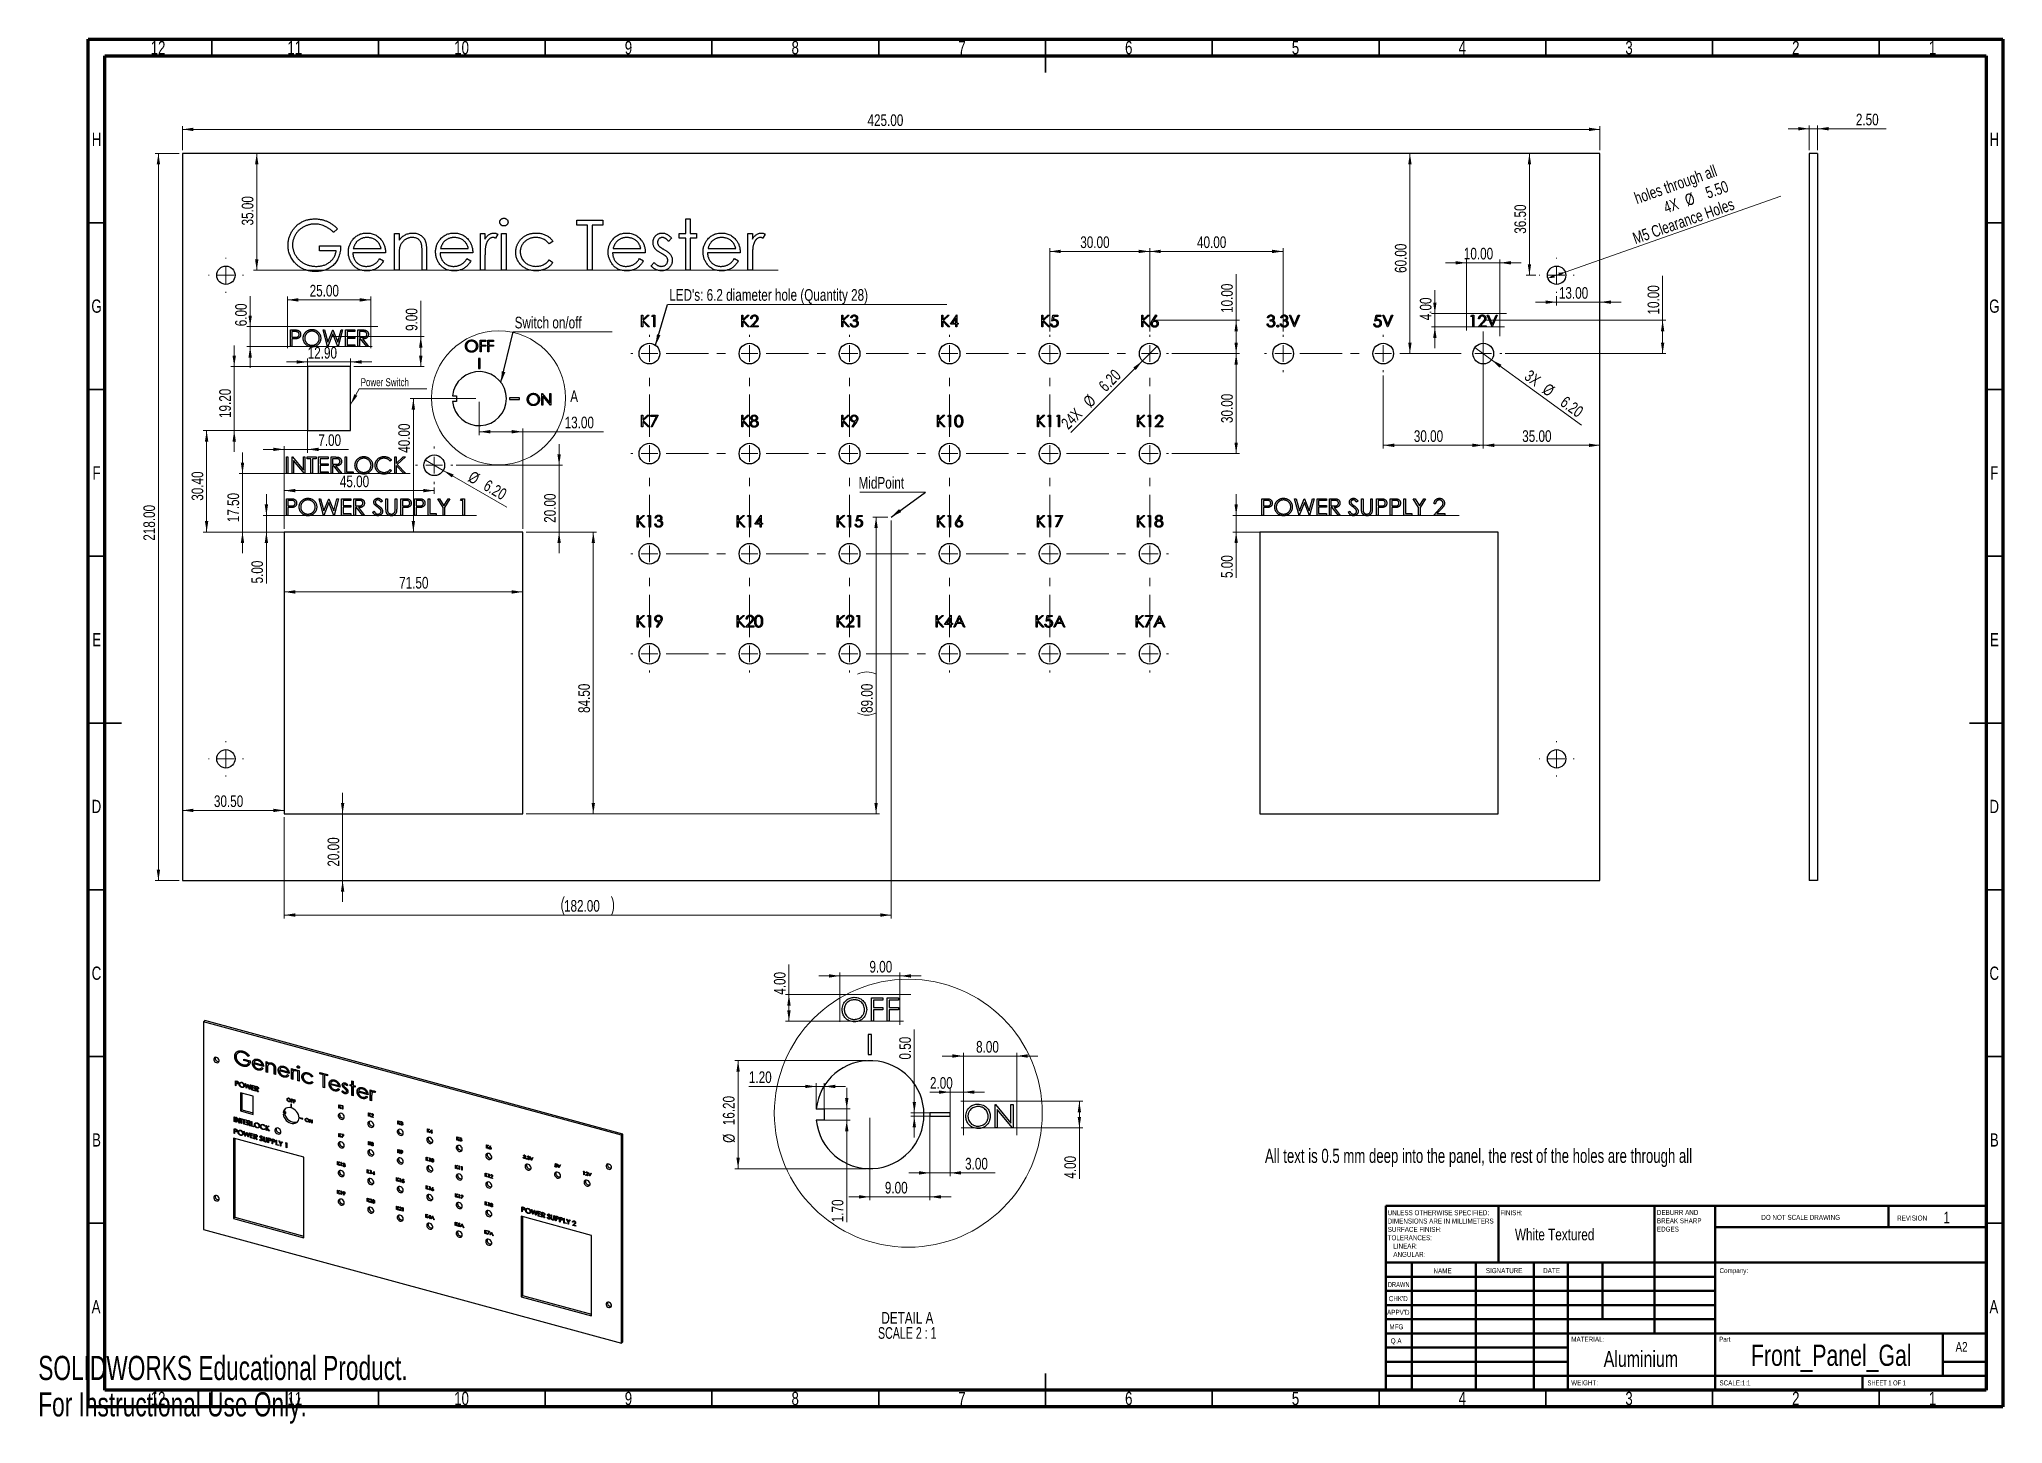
# Model space of a CAD drawing. Header units: millimetres. Extents: x 0 to 589, y 0 to 415.
import ezdxf

# ---------------------------------------------------------------- set-up
doc = ezdxf.new("R2010")
doc.units = ezdxf.units.MM
doc.linetypes.add('CENTERX2', pattern=[20.32, 12.7, -2.54, 2.54, -2.54])
doc.styles.add('SLDTEXTSTYLE0', font='TXT', dxfattribs={"width": 0.698052})
doc.styles.add('SLDTEXTSTYLE1', font='TXT', dxfattribs={"width": 0.75})
doc.styles.add('SLDTEXTSTYLE2', font='TXT', dxfattribs={"width": 0.686449})
doc.styles.add('SLDTEXTSTYLE3', font='TXT', dxfattribs={"width": 0.6875})
doc.styles.add('SLDTEXTSTYLE4', font='TXT', dxfattribs={"width": 0.681818})
doc.styles.add('SLDTEXTSTYLE5', font='TXT', dxfattribs={"width": 0.7})
doc.dimstyles.new('SLDDIMSTYLE0', dxfattribs={"dimtxt": 3.5, "dimasz": 3.302, "dimexe": 0, "dimexo": 0.0625, "dimgap": 0.875, "dimtad": 1, "dimrnd": 1e-09, "dimzin": 4, "dimdsep": 46, "dimtxsty": 'SLDTEXTSTYLE1', "dimsah": 1, "dimcen": 0.09, "dimadec": 0, "dimazin": 1, "dimtfac": 1, "dimtofl": 0, "dimtmove": 0, "dimatfit": 3, "dimfxl": 1, "dimfrac": 2, "dimtolj": 1, "dimtzin": 12, "dimarcsym": 0})
doc.dimstyles.new('SLDDIMSTYLE1', dxfattribs={"dimtxt": 3.5, "dimasz": 3.302, "dimexe": 0, "dimexo": 0.0625, "dimgap": 0.875, "dimtad": 1, "dimrnd": 1e-09, "dimzin": 4, "dimdsep": 46, "dimtxsty": 'SLDTEXTSTYLE1', "dimsah": 1, "dimcen": 0.09, "dimadec": 0, "dimazin": 1, "dimtfac": 1, "dimtmove": 0, "dimatfit": 0, "dimfxl": 1, "dimfrac": 2, "dimtolj": 1, "dimtzin": 12, "dimarcsym": 0})
doc.dimstyles.new('SLDDIMSTYLE2', dxfattribs={"dimtxt": 3.5, "dimasz": 3.302, "dimexe": 0, "dimexo": 0.0625, "dimgap": 0.875, "dimtad": 1, "dimrnd": 1e-09, "dimzin": 4, "dimdsep": 46, "dimtxsty": 'SLDTEXTSTYLE1', "dimblk1": 'NONE', "dimsah": 1, "dimcen": 0, "dimadec": 0, "dimazin": 1, "dimtfac": 1, "dimtmove": 0, "dimatfit": 3, "dimldrblk": 'NONE', "dimfxl": 1, "dimfrac": 2, "dimtolj": 1, "dimtzin": 12, "dimarcsym": 0})
doc.dimstyles.new('SLDDIMSTYLE3', dxfattribs={"dimtxt": 3.5, "dimasz": 3.302, "dimexe": 0, "dimexo": 0.0625, "dimgap": 0.875, "dimtad": 1, "dimrnd": 1e-09, "dimzin": 4, "dimdsep": 46, "dimtxsty": 'SLDTEXTSTYLE1', "dimsah": 1, "dimcen": 0, "dimadec": 0, "dimazin": 1, "dimtfac": 1, "dimtmove": 0, "dimatfit": 3, "dimfxl": 1, "dimfrac": 2, "dimtolj": 1, "dimtzin": 12, "dimarcsym": 0})
doc.dimstyles.new('SLDDIMSTYLE4', dxfattribs={"dimtxt": 0.18, "dimasz": 3.302, "dimexe": 0, "dimexo": 0.0625, "dimgap": 0, "dimtad": 0, "dimtih": 1, "dimtoh": 1, "dimdec": 0, "dimrnd": 1e-09, "dimzin": 0, "dimdsep": 46, "dimtxsty": 'Standard', "dimsah": 1, "dimcen": 0.09, "dimadec": 0, "dimazin": 0, "dimtfac": 3.302, "dimtdec": 0, "dimtofl": 0, "dimtmove": 0, "dimatfit": 3, "dimfxl": 1, "dimfrac": 2, "dimtolj": 1, "dimtzin": 0, "dimarcsym": 0})
doc.dimstyles.new('SLDDIMSTYLE5', dxfattribs={"dimtxt": 3.5, "dimasz": 3.302, "dimexe": 0, "dimexo": 0.0625, "dimgap": 0.875, "dimtad": 1, "dimlfac": 0.5, "dimrnd": 1e-09, "dimzin": 4, "dimdsep": 46, "dimtxsty": 'SLDTEXTSTYLE1', "dimsah": 1, "dimcen": 0.09, "dimadec": 0, "dimazin": 1, "dimtfac": 1, "dimtmove": 0, "dimatfit": 0, "dimfxl": 1, "dimfrac": 2, "dimtolj": 1, "dimtzin": 12, "dimarcsym": 0})
doc.dimstyles.new('SLDDIMSTYLE6', dxfattribs={"dimtxt": 3.5, "dimasz": 3.302, "dimexe": 0, "dimexo": 0.0625, "dimgap": 0.875, "dimtad": 1, "dimlfac": 0.5, "dimrnd": 1e-09, "dimzin": 0, "dimdsep": 46, "dimtxsty": 'SLDTEXTSTYLE1', "dimsah": 1, "dimcen": 0.09, "dimadec": 0, "dimazin": 0, "dimtfac": 1, "dimtmove": 0, "dimatfit": 0, "dimfxl": 1, "dimfrac": 2, "dimtolj": 1, "dimtzin": 12, "dimarcsym": 0})
doc.dimstyles.new('SLDDIMSTYLE7', dxfattribs={"dimtxt": 3.5, "dimasz": 3.302, "dimexe": 0, "dimexo": 0.0625, "dimgap": 0.875, "dimtad": 1, "dimlfac": 0.5, "dimrnd": 1e-09, "dimzin": 4, "dimdsep": 46, "dimtxsty": 'SLDTEXTSTYLE1', "dimsah": 1, "dimcen": 0.09, "dimadec": 0, "dimazin": 1, "dimtfac": 1, "dimtofl": 0, "dimtmove": 0, "dimatfit": 3, "dimfxl": 1, "dimfrac": 2, "dimtolj": 1, "dimtzin": 12, "dimarcsym": 0})

msp = doc.modelspace()

# ---------------------------------------------------------------- texts
at = {"color": 7, "linetype": 'Continuous', "lineweight": 0}
for s, insert, char_height, attachment_point, style in [('12', (35.92, 414.47), 3.9688, 2, 'SLDTEXTSTYLE1'), ('11', (76.92, 414.47), 3.9688, 2, 'SLDTEXTSTYLE1'), ('10', (126.92, 414.47), 3.9688, 2, 'SLDTEXTSTYLE1'), ('9', (176.96, 414.47), 3.969, 2, 'SLDTEXTSTYLE1'), ('8', (226.96, 414.47), 3.969, 2, 'SLDTEXTSTYLE1'), ('7', (276.96, 414.47), 3.969, 2, 'SLDTEXTSTYLE1'), ('6', (326.96, 414.47), 3.969, 2, 'SLDTEXTSTYLE1'), ('5', (376.96, 414.47), 3.969, 2, 'SLDTEXTSTYLE1'), ('4', (426.96, 414.47), 3.969, 2, 'SLDTEXTSTYLE1'), ('3', (476.96, 414.47), 3.969, 2, 'SLDTEXTSTYLE1'), ('2', (526.96, 414.47), 3.969, 2, 'SLDTEXTSTYLE1'), ('1', (567.96, 414.47), 3.969, 2, 'SLDTEXTSTYLE1'), ('H', (17.49, 386.97), 3.969, 2, 'SLDTEXTSTYLE1'), ('H', (586.49, 386.97), 3.969, 2, 'SLDTEXTSTYLE1'), ('G', (17.487, 336.97), 3.969, 2, 'SLDTEXTSTYLE1'), ('G', (586.487, 336.97), 3.969, 2, 'SLDTEXTSTYLE1'), ('F', (17.458, 286.97), 3.969, 2, 'SLDTEXTSTYLE1'), ('F', (586.458, 286.97), 3.969, 2, 'SLDTEXTSTYLE1'), ('E', (17.508, 236.97), 3.969, 2, 'SLDTEXTSTYLE1'), ('E', (586.508, 236.97), 3.969, 2, 'SLDTEXTSTYLE1'), ('D', (17.453, 186.97), 3.969, 2, 'SLDTEXTSTYLE1'), ('D', (586.453, 186.97), 3.969, 2, 'SLDTEXTSTYLE1'), ('C', (17.459, 136.97), 3.969, 2, 'SLDTEXTSTYLE1'), ('C', (586.459, 136.97), 3.969, 2, 'SLDTEXTSTYLE1'), ('B', (17.471, 86.97), 3.969, 2, 'SLDTEXTSTYLE1'), ('All text is 0.5 mm deep into the panel, the rest of the holes are through all', (367.805, 82.347), 4.23333, 1, 'SLDTEXTSTYLE0'), ('B', (586.471, 86.97), 3.969, 2, 'SLDTEXTSTYLE1'), ('SURFACE FINISH:', (404.594, 58.921), 1.5, 1, 'SLDTEXTSTYLE1'), ('UNLESS OTHERWISE SPECIFIED:', (404.594, 63.921), 1.5, 1, 'SLDTEXTSTYLE1'), ('DIMENSIONS ARE IN MILLIMETERS', (404.594, 61.421), 1.5, 1, 'SLDTEXTSTYLE1'), ('FINISH:', (438.371, 63.919), 1.5, 1, 'SLDTEXTSTYLE1'), ('DEBURR AND', (485.309, 64.003), 1.5, 1, 'SLDTEXTSTYLE1'), ('BREAK SHARP', (485.309, 61.503), 1.5, 1, 'SLDTEXTSTYLE1'), ('EDGES', (485.309, 59.003), 1.5, 1, 'SLDTEXTSTYLE1'), ('DO NOT SCALE DRAWING', (516.615, 62.533), 1.5, 1, 'SLDTEXTSTYLE1'), ('REVISION', (557.328, 62.335), 1.5, 1, 'SLDTEXTSTYLE1'), ('1', (571.213, 63.472), 3.5, 1, 'SLDTEXTSTYLE1'), ('TOLERANCES:', (404.594, 56.421), 1.5, 1, 'SLDTEXTSTYLE1'), ('LINEAR:', (406.281, 53.921), 1.5, 1, 'SLDTEXTSTYLE1'), ('White Textured', (442.751, 58.39), 3.5, 1, 'SLDTEXTSTYLE1'), ('ANGULAR:', (406.281, 51.421), 1.5, 1, 'SLDTEXTSTYLE1'), ('DRAWN', (404.643, 42.385), 1.5, 1, 'SLDTEXTSTYLE2'), ('NAME', (418.322, 46.501), 1.5, 1, 'SLDTEXTSTYLE1'), ('SIGNATURE', (434.034, 46.562), 1.5, 1, 'SLDTEXTSTYLE1'), ('DATE', (451.215, 46.576), 1.5, 1, 'SLDTEXTSTYLE1'), ('Company:', (504.09, 46.576), 1.5, 1, 'SLDTEXTSTYLE1'), ('A', (17.34, 36.97), 3.969, 2, 'SLDTEXTSTYLE1'), ("CHK'D", (404.939, 38.162), 1.5, 1, 'SLDTEXTSTYLE1'), ('A', (586.34, 36.97), 3.969, 2, 'SLDTEXTSTYLE1'), ('DETAIL A', (260.59, 33.394), 3.5, 2, 'SLDTEXTSTYLE1'), ("APPV'D", (404.402, 34.066), 1.5, 1, 'SLDTEXTSTYLE1'), ('MFG', (405.124, 29.716), 1.5, 1, 'SLDTEXTSTYLE1'), ('SCALE 2 : 1', (260.559, 28.869), 3.5, 2, 'SLDTEXTSTYLE4'), ('Q.A', (405.509, 25.505), 1.5, 1, 'SLDTEXTSTYLE1'), ('MATERIAL:', (459.646, 25.986), 1.5, 1, 'SLDTEXTSTYLE1'), ('Part', (503.953, 25.986), 1.5, 1, 'SLDTEXTSTYLE1'), ('Front_Panel_Gal', (537.588, 23.607), 6.35, 2, 'SLDTEXTSTYLE1'), ('A2', (574.871, 24.406), 2.9104, 1, 'SLDTEXTSTYLE1'), ('Aluminium', (480.511, 21.729), 4.7625, 2, 'SLDTEXTSTYLE1'), ('WEIGHT:', (459.618, 12.949), 1.4986, 1, 'SLDTEXTSTYLE1'), ('SCALE:1:1', (504.074, 12.9), 1.5, 1, 'SLDTEXTSTYLE1'), ('SHEET 1 OF 1', (548.478, 12.9), 1.5, 1, 'SLDTEXTSTYLE3'), ('12', (35.92, 9.47), 3.9688, 2, 'SLDTEXTSTYLE1'), ('11', (76.92, 9.47), 3.9688, 2, 'SLDTEXTSTYLE1'), ('10', (126.92, 9.47), 3.9688, 2, 'SLDTEXTSTYLE1'), ('9', (176.96, 9.47), 3.969, 2, 'SLDTEXTSTYLE1'), ('8', (226.96, 9.47), 3.969, 2, 'SLDTEXTSTYLE1'), ('7', (276.96, 9.47), 3.969, 2, 'SLDTEXTSTYLE1'), ('6', (326.96, 9.47), 3.969, 2, 'SLDTEXTSTYLE1'), ('5', (376.96, 9.47), 3.969, 2, 'SLDTEXTSTYLE1'), ('4', (426.96, 9.47), 3.969, 2, 'SLDTEXTSTYLE1'), ('3', (476.96, 9.47), 3.969, 2, 'SLDTEXTSTYLE1'), ('2', (526.96, 9.47), 3.969, 2, 'SLDTEXTSTYLE1'), ('1', (567.96, 9.47), 3.969, 2, 'SLDTEXTSTYLE1')]:
    msp.add_mtext(s, dxfattribs=dict(at, insert=insert, char_height=char_height, attachment_point=attachment_point, style=style))
at = {"color": 7, "linetype": 'Continuous', "lineweight": 18, "insert": (159.507, 309.715), "char_height": 3.5, "attachment_point": 1, "style": 'SLDTEXTSTYLE1'}
msp.add_mtext('A', dxfattribs=at)
at = {"color": 7, "linetype": 'Continuous', "char_height": 7.266, "attachment_point": 1, "style": 'SLDTEXTSTYLE5'}
for s, insert in [('SOLIDWORKS Educational Product.', (0, 20.265)), ('For Instructional Use Only.', (0, 9.366))]:
    msp.add_mtext(s, dxfattribs=dict(at, insert=insert))

# ---------------------------------------------------------------- blocks, each defined once
blk = doc.blocks.new('_D')
at = {"color": 7, "linetype": 'Continuous', "lineweight": 0}
for p, q in [((42.25, 380.76), (35.03, 380.76)), ((36.03, 162.76), (36.03, 380.76)), ((42.25, 162.76), (35.03, 162.76))]:
    blk.add_line(p, q, dxfattribs=at)
at = {"color": 7, "linetype": 'Continuous', "lineweight": 18}
for points in [[(36.03, 380.76), (35.52, 377.46), (36.54, 377.46)], [(36.03, 162.76), (36.54, 166.06), (35.52, 166.06)]]:
    blk.add_solid(points, dxfattribs=at)
at = {"color": 7, "linetype": 'Continuous', "lineweight": 18, "insert": (31.52, 264.65), "char_height": 3.5, "attachment_point": 1, "rotation": 90, "style": 'SLDTEXTSTYLE1'}
blk.add_mtext('218.00', dxfattribs=at)
blk = doc.blocks.new('_D_1')
at = {"color": 7, "linetype": 'Continuous', "lineweight": 0}
for p, q in [((43.25, 381.76), (43.25, 388.98)), ((468.25, 381.76), (468.25, 388.98)), ((43.25, 387.98), (468.25, 387.98))]:
    blk.add_line(p, q, dxfattribs=at)
at = {"color": 7, "linetype": 'Continuous', "lineweight": 18}
for points in [[(43.25, 387.98), (46.55, 387.47), (46.55, 388.49)], [(468.25, 387.98), (464.95, 388.49), (464.95, 387.47)]]:
    blk.add_solid(points, dxfattribs=at)
at = {"color": 7, "linetype": 'Continuous', "lineweight": 18, "insert": (248.64, 392.49), "char_height": 3.5, "attachment_point": 1, "style": 'SLDTEXTSTYLE1'}
blk.add_mtext('425.00', dxfattribs=at)
blk = doc.blocks.new('_D_2')
at = {"color": 7, "linetype": 'Continuous', "lineweight": 0}
for p, q in [((146.25, 267.26), (167.42, 267.26)), ((166.42, 182.76), (166.42, 267.26)), ((146.25, 182.76), (167.42, 182.76))]:
    blk.add_line(p, q, dxfattribs=at)
at = {"color": 7, "linetype": 'Continuous', "lineweight": 18}
for points in [[(166.42, 267.26), (165.91, 263.96), (166.93, 263.96)], [(166.42, 182.76), (166.93, 186.06), (165.91, 186.06)]]:
    blk.add_solid(points, dxfattribs=at)
at = {"color": 7, "linetype": 'Continuous', "lineweight": 18, "insert": (161.91, 213.01), "char_height": 3.5, "attachment_point": 1, "rotation": 90, "style": 'SLDTEXTSTYLE1'}
blk.add_mtext('84.50', dxfattribs=at)
blk = doc.blocks.new('_D_3')
at = {"color": 7, "linetype": 'Continuous', "lineweight": 0}
for p, q in [((73.75, 266.26), (73.75, 248.3)), ((145.25, 266.26), (145.25, 248.3)), ((73.75, 249.3), (145.25, 249.3))]:
    blk.add_line(p, q, dxfattribs=at)
at = {"color": 7, "linetype": 'Continuous', "lineweight": 18}
for points in [[(73.75, 249.3), (77.05, 248.79), (77.05, 249.81)], [(145.25, 249.3), (141.95, 249.81), (141.95, 248.79)]]:
    blk.add_solid(points, dxfattribs=at)
at = {"color": 7, "linetype": 'Continuous', "lineweight": 18, "insert": (108.21, 253.81), "char_height": 3.5, "attachment_point": 1, "style": 'SLDTEXTSTYLE1'}
blk.add_mtext('71.50', dxfattribs=at)
blk = doc.blocks.new('_D_4')
at = {"color": 7, "linetype": 'Continuous', "lineweight": 0}
for p, q in [((255.75, 270.76), (255.75, 151.42)), ((73.75, 181.76), (73.75, 151.42)), ((255.75, 152.42), (73.75, 152.42))]:
    blk.add_line(p, q, dxfattribs=at)
at = {"color": 7, "linetype": 'Continuous', "lineweight": 18}
for centre, start, end in [((163.2, 155.2), 153.43495, 206.56505), ((166.31, 155.2), 333.43495, 26.56505)]:
    blk.add_arc(centre, 6.21, start, end, dxfattribs=at)
for points in [[(73.75, 152.42), (77.05, 151.91), (77.05, 152.93)], [(255.75, 152.42), (252.45, 152.93), (252.45, 151.91)]]:
    blk.add_solid(points, dxfattribs=at)
at = {"color": 7, "linetype": 'Continuous', "lineweight": 18, "insert": (157.64, 156.93), "char_height": 3.5, "attachment_point": 1, "style": 'SLDTEXTSTYLE1'}
blk.add_mtext('182.00', dxfattribs=at)
blk = doc.blocks.new('_D_5')
at = {"color": 7, "linetype": 'Continuous', "lineweight": 0}
for p, q in [((254.75, 271.76), (250.2, 271.76)), ((251.2, 271.76), (251.2, 182.76)), ((146.25, 182.76), (252.2, 182.76))]:
    blk.add_line(p, q, dxfattribs=at)
at = {"color": 7, "linetype": 'Continuous', "lineweight": 18}
for centre, start, end in [((248.43, 219.09), 63.43495, 116.56505), ((248.43, 218.57), 243.43495, 296.56505)]:
    blk.add_arc(centre, 6.21, start, end, dxfattribs=at)
for points in [[(251.2, 271.76), (250.7, 268.46), (251.71, 268.46)], [(251.2, 182.76), (251.71, 186.06), (250.7, 186.06)]]:
    blk.add_solid(points, dxfattribs=at)
at = {"color": 7, "linetype": 'Continuous', "lineweight": 18, "insert": (246.69, 213.01), "char_height": 3.5, "attachment_point": 1, "rotation": 90, "style": 'SLDTEXTSTYLE1'}
blk.add_mtext('89.00', dxfattribs=at)
blk = doc.blocks.new('_D_6')
at = {"color": 7, "linetype": 'Continuous', "lineweight": 0}
blk.add_line((73.75, 183.8), (43.25, 183.8), dxfattribs=at)
at = {"color": 7, "linetype": 'Continuous', "lineweight": 18}
for points in [[(43.25, 183.8), (46.55, 183.29), (46.55, 184.31)], [(73.75, 183.8), (70.45, 184.31), (70.45, 183.29)]]:
    blk.add_solid(points, dxfattribs=at)
at = {"color": 7, "linetype": 'Continuous', "lineweight": 18, "insert": (52.68, 188.31), "char_height": 3.5, "attachment_point": 1, "style": 'SLDTEXTSTYLE1'}
blk.add_mtext('30.50', dxfattribs=at)
blk = doc.blocks.new('_D_7')
at = {"color": 7, "linetype": 'Continuous', "lineweight": 0}
for p, q in [((91.26, 182.76), (91.26, 189.11)), ((91.26, 182.76), (91.26, 162.76)), ((91.26, 162.76), (91.26, 156.41))]:
    blk.add_line(p, q, dxfattribs=at)
at = {"color": 7, "linetype": 'Continuous', "lineweight": 18}
for points in [[(91.26, 182.76), (91.77, 186.06), (90.75, 186.06)], [(91.26, 162.76), (90.75, 159.46), (91.77, 159.46)]]:
    blk.add_solid(points, dxfattribs=at)
at = {"color": 7, "linetype": 'Continuous', "lineweight": 18, "insert": (86.75, 166.94), "char_height": 3.5, "attachment_point": 1, "rotation": 90, "style": 'SLDTEXTSTYLE1'}
blk.add_mtext('20.00', dxfattribs=at)
blk = doc.blocks.new('_D_8')
at = {"color": 7, "linetype": 'Continuous', "lineweight": 0}
for q in [(116.07, 288.81), (140.49, 274.71)]:
    blk.add_line((121.44, 285.71), q, dxfattribs=at)
at = {"color": 7, "linetype": 'Continuous', "lineweight": 18}
blk.add_solid([(121.44, 285.71), (124.04, 283.62), (124.55, 284.5)], dxfattribs=at)
at = {"color": 7, "linetype": 'Continuous', "lineweight": 18, "char_height": 3.5, "attachment_point": 1, "rotation": 330, "style": 'SLDTEXTSTYLE1'}
for s, insert in [('%%c', (130.32, 285.75)), ('6.20', (134.92, 283.16))]:
    blk.add_mtext(s, dxfattribs=dict(at, insert=insert))
blk = doc.blocks.new('_None')
blk = doc.blocks.new('_D_9')
at = {"color": 7, "linetype": 'Continuous', "lineweight": 0}
for p, q in [((156.17, 287.26), (156.17, 293.61)), ((125.35, 287.26), (157.17, 287.26)), ((156.17, 287.26), (156.17, 267.26)), ((146.25, 267.26), (157.17, 267.26)), ((156.17, 267.26), (156.17, 260.91))]:
    blk.add_line(p, q, dxfattribs=at)
at = {"color": 7, "linetype": 'Continuous', "lineweight": 18}
for points in [[(156.17, 287.26), (156.68, 290.56), (155.66, 290.56)], [(156.17, 267.26), (155.66, 263.96), (156.68, 263.96)]]:
    blk.add_solid(points, dxfattribs=at)
at = {"color": 7, "linetype": 'Continuous', "lineweight": 18, "insert": (151.66, 270.02), "char_height": 3.5, "attachment_point": 1, "rotation": 90, "style": 'SLDTEXTSTYLE1'}
blk.add_mtext('20.00', dxfattribs=at)
blk = doc.blocks.new('_D_10')
at = {"color": 7, "linetype": 'Continuous', "lineweight": 0}
for p, q in [((131.25, 307.26), (111.47, 307.26)), ((112.47, 307.26), (112.47, 267.26))]:
    blk.add_line(p, q, dxfattribs=at)
at = {"color": 7, "linetype": 'Continuous', "lineweight": 18}
for points in [[(112.47, 307.26), (111.96, 303.96), (112.97, 303.96)], [(112.47, 267.26), (112.97, 270.56), (111.96, 270.56)]]:
    blk.add_solid(points, dxfattribs=at)
at = {"color": 7, "linetype": 'Continuous', "lineweight": 18, "insert": (107.95, 291.01), "char_height": 3.5, "attachment_point": 1, "rotation": 90, "style": 'SLDTEXTSTYLE1'}
blk.add_mtext('40.00', dxfattribs=at)
blk = doc.blocks.new('_D_11')
at = {"color": 7, "linetype": 'Continuous', "lineweight": 0}
for p, q in [((73.75, 268.26), (73.75, 280.68)), ((118.75, 279.68), (73.75, 279.68)), ((118.75, 280.66), (118.75, 278.68))]:
    blk.add_line(p, q, dxfattribs=at)
at = {"color": 7, "linetype": 'Continuous', "lineweight": 18}
for points in [[(73.75, 279.68), (77.05, 279.17), (77.05, 280.19)], [(118.75, 279.68), (115.45, 280.19), (115.45, 279.17)]]:
    blk.add_solid(points, dxfattribs=at)
at = {"color": 7, "linetype": 'Continuous', "lineweight": 18, "insert": (90.43, 284.19), "char_height": 3.5, "attachment_point": 1, "style": 'SLDTEXTSTYLE1'}
blk.add_mtext('45.00', dxfattribs=at)
blk = doc.blocks.new('_D_12')
at = {"color": 7, "linetype": 'Continuous', "lineweight": 0}
for p, q in [((132.25, 306.26), (132.25, 296.33)), ((132.25, 297.33), (145.25, 297.33)), ((145.25, 268.26), (145.25, 298.33)), ((145.25, 297.33), (169.46, 297.33))]:
    blk.add_line(p, q, dxfattribs=at)
at = {"color": 7, "linetype": 'Continuous', "lineweight": 18}
for points in [[(132.25, 297.33), (135.55, 296.83), (135.55, 297.84)], [(145.25, 297.33), (141.95, 297.84), (141.95, 296.83)]]:
    blk.add_solid(points, dxfattribs=at)
at = {"color": 7, "linetype": 'Continuous', "lineweight": 18, "insert": (157.83, 301.85), "char_height": 3.5, "attachment_point": 1, "style": 'SLDTEXTSTYLE1'}
blk.add_mtext('13.00', dxfattribs=at)
blk = doc.blocks.new('_D_13')
at = {"color": 7, "linetype": 'Continuous', "lineweight": 0}
for p, q in [((80.75, 318.25), (74.4, 318.25)), ((80.75, 314.7), (80.75, 319.25)), ((80.75, 318.25), (93.65, 318.25)), ((93.65, 313.79), (93.65, 319.25)), ((93.65, 318.25), (100, 318.25))]:
    blk.add_line(p, q, dxfattribs=at)
at = {"color": 7, "linetype": 'Continuous', "lineweight": 18}
for points in [[(80.75, 318.25), (77.45, 318.76), (77.45, 317.74)], [(93.65, 318.25), (96.95, 317.74), (96.95, 318.76)]]:
    blk.add_solid(points, dxfattribs=at)
at = {"color": 7, "linetype": 'Continuous', "lineweight": 18, "insert": (80.79, 322.76), "char_height": 3.5, "attachment_point": 1, "style": 'SLDTEXTSTYLE1'}
blk.add_mtext('12.90', dxfattribs=at)
blk = doc.blocks.new('_D_14')
at = {"color": 7, "linetype": 'Continuous', "lineweight": 0}
for p, q in [((58.76, 316.86), (58.76, 323.21)), ((92.65, 316.86), (57.76, 316.86)), ((58.76, 297.66), (58.76, 316.86)), ((92.65, 297.66), (57.76, 297.66)), ((58.76, 297.66), (58.76, 291.31))]:
    blk.add_line(p, q, dxfattribs=at)
at = {"color": 7, "linetype": 'Continuous', "lineweight": 18}
for points in [[(58.76, 316.86), (59.27, 320.16), (58.25, 320.16)], [(58.76, 297.66), (58.25, 294.36), (59.27, 294.36)]]:
    blk.add_solid(points, dxfattribs=at)
at = {"color": 7, "linetype": 'Continuous', "lineweight": 18, "insert": (54.25, 301.44), "char_height": 3.5, "attachment_point": 1, "rotation": 90, "style": 'SLDTEXTSTYLE1'}
blk.add_mtext('19.20', dxfattribs=at)
blk = doc.blocks.new('_D_15')
at = {"color": 7, "linetype": 'Continuous', "lineweight": 0}
for p, q in [((80.75, 300.36), (80.75, 291.04)), ((73.75, 292.04), (67.4, 292.04)), ((73.75, 268.26), (73.75, 293.04)), ((80.75, 292.04), (73.75, 292.04)), ((80.75, 292.04), (93.01, 292.04))]:
    blk.add_line(p, q, dxfattribs=at)
at = {"color": 7, "linetype": 'Continuous', "lineweight": 18}
for points in [[(73.75, 292.04), (70.45, 292.55), (70.45, 291.54)], [(80.75, 292.04), (84.05, 291.54), (84.05, 292.55)]]:
    blk.add_solid(points, dxfattribs=at)
at = {"color": 7, "linetype": 'Continuous', "lineweight": 18, "insert": (83.96, 296.56), "char_height": 3.5, "attachment_point": 1, "style": 'SLDTEXTSTYLE1'}
blk.add_mtext('7.00', dxfattribs=at)
blk = doc.blocks.new('_D_16')
at = {"color": 7, "linetype": 'Continuous', "lineweight": 0}
for p, q in [((63.54, 328.86), (63.54, 338)), ((101.82, 328.86), (62.54, 328.86)), ((63.54, 322.86), (63.54, 328.86)), ((100.11, 322.86), (62.54, 322.86)), ((63.54, 322.86), (63.54, 316.51))]:
    blk.add_line(p, q, dxfattribs=at)
at = {"color": 7, "linetype": 'Continuous', "lineweight": 18}
for points in [[(63.54, 328.86), (64.05, 332.16), (63.03, 332.16)], [(63.54, 322.86), (63.03, 319.56), (64.05, 319.56)]]:
    blk.add_solid(points, dxfattribs=at)
at = {"color": 7, "linetype": 'Continuous', "lineweight": 18, "insert": (59.03, 328.95), "char_height": 3.5, "attachment_point": 1, "rotation": 90, "style": 'SLDTEXTSTYLE1'}
blk.add_mtext('6.00', dxfattribs=at)
blk = doc.blocks.new('_D_17')
at = {"color": 7, "linetype": 'Continuous', "lineweight": 0}
for p, q in [((74.7, 322.43), (74.7, 337.86)), ((74.7, 336.86), (99.7, 336.86)), ((99.7, 322.43), (99.7, 337.86))]:
    blk.add_line(p, q, dxfattribs=at)
at = {"color": 7, "linetype": 'Continuous', "lineweight": 18}
for points in [[(74.7, 336.86), (78, 336.35), (78, 337.37)], [(99.7, 336.86), (96.4, 337.37), (96.4, 336.35)]]:
    blk.add_solid(points, dxfattribs=at)
at = {"color": 7, "linetype": 'Continuous', "lineweight": 18, "insert": (81.38, 341.37), "char_height": 3.5, "attachment_point": 1, "style": 'SLDTEXTSTYLE1'}
blk.add_mtext('25.00', dxfattribs=at)
blk = doc.blocks.new('_D_18')
at = {"color": 7, "linetype": 'Continuous', "lineweight": 0}
for p, q in [((114.69, 325.86), (114.69, 336.6)), ((88.2, 325.86), (115.69, 325.86)), ((114.69, 325.86), (114.69, 316.86)), ((94.65, 316.86), (115.69, 316.86))]:
    blk.add_line(p, q, dxfattribs=at)
at = {"color": 7, "linetype": 'Continuous', "lineweight": 18}
for points in [[(114.69, 325.86), (114.18, 322.56), (115.2, 322.56)], [(114.69, 316.86), (115.2, 320.16), (114.18, 320.16)]]:
    blk.add_solid(points, dxfattribs=at)
at = {"color": 7, "linetype": 'Continuous', "lineweight": 18, "insert": (110.18, 327.55), "char_height": 3.5, "attachment_point": 1, "rotation": 90, "style": 'SLDTEXTSTYLE1'}
blk.add_mtext('9.00', dxfattribs=at)
blk = doc.blocks.new('_D_19')
at = {"color": 7, "linetype": 'Continuous', "lineweight": 0}
for p, q in [((68.4, 272.26), (68.4, 278.61)), ((131.36, 272.26), (67.4, 272.26)), ((68.4, 272.26), (68.4, 267.26)), ((79.42, 267.26), (67.4, 267.26)), ((68.4, 267.26), (68.4, 251.85))]:
    blk.add_line(p, q, dxfattribs=at)
at = {"color": 7, "linetype": 'Continuous', "lineweight": 18}
for points in [[(68.4, 272.26), (68.91, 275.56), (67.89, 275.56)], [(68.4, 267.26), (67.89, 263.96), (68.91, 263.96)]]:
    blk.add_solid(points, dxfattribs=at)
at = {"color": 7, "linetype": 'Continuous', "lineweight": 18, "insert": (63.89, 251.85), "char_height": 3.5, "attachment_point": 1, "rotation": 90, "style": 'SLDTEXTSTYLE1'}
blk.add_mtext('5.00', dxfattribs=at)
blk = doc.blocks.new('_D_20')
at = {"color": 7, "linetype": 'Continuous', "lineweight": 0}
for p, q in [((61.24, 284.76), (61.24, 291.11)), ((111.49, 284.76), (60.24, 284.76)), ((61.24, 284.76), (61.24, 267.26)), ((72.75, 267.26), (60.24, 267.26)), ((61.24, 267.26), (61.24, 260.91))]:
    blk.add_line(p, q, dxfattribs=at)
at = {"color": 7, "linetype": 'Continuous', "lineweight": 18}
for points in [[(61.24, 284.76), (61.75, 288.06), (60.73, 288.06)], [(61.24, 267.26), (60.73, 263.96), (61.75, 263.96)]]:
    blk.add_solid(points, dxfattribs=at)
at = {"color": 7, "linetype": 'Continuous', "lineweight": 18, "insert": (56.73, 270.19), "char_height": 3.5, "attachment_point": 1, "rotation": 90, "style": 'SLDTEXTSTYLE1'}
blk.add_mtext('17.50', dxfattribs=at)
blk = doc.blocks.new('_D_21')
at = {"color": 7, "linetype": 'Continuous', "lineweight": 0}
for p, q in [((359.17, 272.26), (359.17, 278.61)), ((426, 272.26), (358.17, 272.26)), ((359.17, 272.26), (359.17, 267.26)), ((378.6, 267.26), (358.17, 267.26)), ((359.17, 267.26), (359.17, 253.48))]:
    blk.add_line(p, q, dxfattribs=at)
at = {"color": 7, "linetype": 'Continuous', "lineweight": 18}
for points in [[(359.17, 272.26), (359.67, 275.56), (358.66, 275.56)], [(359.17, 267.26), (358.66, 263.96), (359.67, 263.96)]]:
    blk.add_solid(points, dxfattribs=at)
at = {"color": 7, "linetype": 'Continuous', "lineweight": 18, "insert": (354.65, 253.48), "char_height": 3.5, "attachment_point": 1, "rotation": 90, "style": 'SLDTEXTSTYLE1'}
blk.add_mtext('5.00', dxfattribs=at)
blk = doc.blocks.new('_D_22')
at = {"color": 7, "linetype": 'Continuous', "lineweight": 0}
for q in [(430.75, 322.59), (462.72, 299.27)]:
    blk.add_line((435.76, 318.93), q, dxfattribs=at)
at = {"color": 7, "linetype": 'Continuous', "lineweight": 18}
blk.add_solid([(435.76, 318.93), (438.12, 316.58), (438.72, 317.4)], dxfattribs=at)
at = {"color": 7, "linetype": 'Continuous', "lineweight": 18, "char_height": 3.5, "attachment_point": 1, "rotation": 323.89227, "style": 'SLDTEXTSTYLE1'}
for s, insert in [('3X', (447.35, 316.11)), ('%%c', (452.75, 312.1)), ('6.20', (458.1, 308.26))]:
    blk.add_mtext(s, dxfattribs=dict(at, insert=insert))
blk = doc.blocks.new('_D_23')
at = {"color": 7, "linetype": 'Continuous', "lineweight": 0}
for p, q in [((411.26, 320.76), (411.26, 380.76)), ((426.65, 320.76), (410.26, 320.76))]:
    blk.add_line(p, q, dxfattribs=at)
at = {"color": 7, "linetype": 'Continuous', "lineweight": 18}
for points in [[(411.26, 380.76), (410.75, 377.46), (411.77, 377.46)], [(411.26, 320.76), (411.77, 324.06), (410.75, 324.06)]]:
    blk.add_solid(points, dxfattribs=at)
at = {"color": 7, "linetype": 'Continuous', "lineweight": 18, "insert": (406.75, 344.94), "char_height": 3.5, "attachment_point": 1, "rotation": 90, "style": 'SLDTEXTSTYLE1'}
blk.add_mtext('60.00', dxfattribs=at)
blk = doc.blocks.new('_D_24')
at = {"color": 7, "linetype": 'Continuous', "lineweight": 0}
for p, q in [((433.25, 327.36), (433.25, 292.26)), ((433.25, 293.26), (468.25, 293.26))]:
    blk.add_line(p, q, dxfattribs=at)
at = {"color": 7, "linetype": 'Continuous', "lineweight": 18}
for points in [[(433.25, 293.26), (436.55, 292.75), (436.55, 293.77)], [(468.25, 293.26), (464.95, 293.77), (464.95, 292.75)]]:
    blk.add_solid(points, dxfattribs=at)
at = {"color": 7, "linetype": 'Continuous', "lineweight": 18, "insert": (444.93, 297.77), "char_height": 3.5, "attachment_point": 1, "style": 'SLDTEXTSTYLE1'}
blk.add_mtext('35.00', dxfattribs=at)
blk = doc.blocks.new('_D_25')
at = {"color": 7, "linetype": 'Continuous', "lineweight": 0}
for p, q in [((403.25, 314.16), (403.25, 292.26)), ((433.25, 314.16), (433.25, 292.26)), ((433.25, 293.26), (403.25, 293.26))]:
    blk.add_line(p, q, dxfattribs=at)
at = {"color": 7, "linetype": 'Continuous', "lineweight": 18}
for points in [[(403.25, 293.26), (406.55, 292.75), (406.55, 293.77)], [(433.25, 293.26), (429.95, 293.77), (429.95, 292.75)]]:
    blk.add_solid(points, dxfattribs=at)
at = {"color": 7, "linetype": 'Continuous', "lineweight": 18, "insert": (412.43, 297.77), "char_height": 3.5, "attachment_point": 1, "style": 'SLDTEXTSTYLE1'}
blk.add_mtext('30.00', dxfattribs=at)
blk = doc.blocks.new('_D_26')
at = {"color": 7, "linetype": 'Continuous', "lineweight": 0}
for p, q in [((418.74, 332.76), (418.74, 339.79)), ((440.25, 332.76), (417.74, 332.76)), ((418.74, 328.76), (418.74, 332.76)), ((439.66, 328.76), (417.74, 328.76)), ((418.74, 328.76), (418.74, 322.41))]:
    blk.add_line(p, q, dxfattribs=at)
at = {"color": 7, "linetype": 'Continuous', "lineweight": 18}
for points in [[(418.74, 332.76), (419.25, 336.06), (418.23, 336.06)], [(418.74, 328.76), (418.23, 325.46), (419.25, 325.46)]]:
    blk.add_solid(points, dxfattribs=at)
at = {"color": 7, "linetype": 'Continuous', "lineweight": 18, "insert": (414.23, 330.74), "char_height": 3.5, "attachment_point": 1, "rotation": 90, "style": 'SLDTEXTSTYLE1'}
blk.add_mtext('4.00', dxfattribs=at)
blk = doc.blocks.new('_D_27')
at = {"color": 7, "linetype": 'Continuous', "lineweight": 0}
for p, q in [((428.25, 347.98), (421.9, 347.98)), ((428.25, 327.71), (428.25, 348.98)), ((428.25, 347.98), (438.25, 347.98)), ((438.25, 325.94), (438.25, 348.98)), ((438.25, 347.98), (444.6, 347.98))]:
    blk.add_line(p, q, dxfattribs=at)
at = {"color": 7, "linetype": 'Continuous', "lineweight": 18}
for points in [[(428.25, 347.98), (424.95, 348.49), (424.95, 347.47)], [(438.25, 347.98), (441.55, 347.47), (441.55, 348.49)]]:
    blk.add_solid(points, dxfattribs=at)
at = {"color": 7, "linetype": 'Continuous', "lineweight": 18, "insert": (427.43, 352.49), "char_height": 3.5, "attachment_point": 1, "style": 'SLDTEXTSTYLE1'}
blk.add_mtext('10.00', dxfattribs=at)
blk = doc.blocks.new('_D_28')
at = {"color": 7, "linetype": 'Continuous', "lineweight": 0}
for p, q in [((487.03, 330.76), (487.03, 344.1)), ((434.25, 330.76), (488.03, 330.76)), ((487.03, 330.76), (487.03, 320.76)), ((439.85, 320.76), (488.03, 320.76))]:
    blk.add_line(p, q, dxfattribs=at)
at = {"color": 7, "linetype": 'Continuous', "lineweight": 18}
for points in [[(487.03, 330.76), (486.52, 327.46), (487.54, 327.46)], [(487.03, 320.76), (487.54, 324.06), (486.52, 324.06)]]:
    blk.add_solid(points, dxfattribs=at)
at = {"color": 7, "linetype": 'Continuous', "lineweight": 18, "insert": (482.52, 332.47), "char_height": 3.5, "attachment_point": 1, "rotation": 90, "style": 'SLDTEXTSTYLE1'}
blk.add_mtext('10.00', dxfattribs=at)
blk = doc.blocks.new('_D_29')
at = {"color": 7, "linetype": 'Continuous', "lineweight": 0}
for p, q in [((333.25, 327.36), (333.25, 352.39)), ((373.25, 351.39), (333.25, 351.39)), ((373.25, 327.36), (373.25, 352.39))]:
    blk.add_line(p, q, dxfattribs=at)
at = {"color": 7, "linetype": 'Continuous', "lineweight": 18}
for points in [[(333.25, 351.39), (336.55, 350.89), (336.55, 351.9)], [(373.25, 351.39), (369.95, 351.9), (369.95, 350.89)]]:
    blk.add_solid(points, dxfattribs=at)
at = {"color": 7, "linetype": 'Continuous', "lineweight": 18, "insert": (347.43, 355.91), "char_height": 3.5, "attachment_point": 1, "style": 'SLDTEXTSTYLE1'}
blk.add_mtext('40.00', dxfattribs=at)
blk = doc.blocks.new('_D_30')
at = {"color": 7, "linetype": 'Continuous', "lineweight": 0}
for p, q in [((339.85, 320.76), (360.17, 320.76)), ((359.17, 320.76), (359.17, 290.76)), ((339.85, 290.76), (360.17, 290.76))]:
    blk.add_line(p, q, dxfattribs=at)
at = {"color": 7, "linetype": 'Continuous', "lineweight": 18}
for points in [[(359.17, 320.76), (358.66, 317.46), (359.67, 317.46)], [(359.17, 290.76), (359.67, 294.06), (358.66, 294.06)]]:
    blk.add_solid(points, dxfattribs=at)
at = {"color": 7, "linetype": 'Continuous', "lineweight": 18, "insert": (354.65, 299.94), "char_height": 3.5, "attachment_point": 1, "rotation": 90, "style": 'SLDTEXTSTYLE1'}
blk.add_mtext('30.00', dxfattribs=at)
blk = doc.blocks.new('_D_31')
at = {"color": 7, "linetype": 'Continuous', "lineweight": 0}
for p, q in [((303.25, 327.36), (303.25, 352.39)), ((333.25, 351.39), (303.25, 351.39)), ((333.25, 327.36), (333.25, 352.39))]:
    blk.add_line(p, q, dxfattribs=at)
at = {"color": 7, "linetype": 'Continuous', "lineweight": 18}
for points in [[(303.25, 351.39), (306.55, 350.89), (306.55, 351.9)], [(333.25, 351.39), (329.95, 351.9), (329.95, 350.89)]]:
    blk.add_solid(points, dxfattribs=at)
at = {"color": 7, "linetype": 'Continuous', "lineweight": 18, "insert": (312.43, 355.91), "char_height": 3.5, "attachment_point": 1, "style": 'SLDTEXTSTYLE1'}
blk.add_mtext('30.00', dxfattribs=at)
blk = doc.blocks.new('_D_32')
at = {"color": 7, "linetype": 'Continuous', "lineweight": 0}
for p, q in [((359.17, 330.76), (359.17, 344.59)), ((334.25, 330.76), (360.17, 330.76)), ((359.17, 330.76), (359.17, 320.76)), ((339.85, 320.76), (360.17, 320.76))]:
    blk.add_line(p, q, dxfattribs=at)
at = {"color": 7, "linetype": 'Continuous', "lineweight": 18}
for points in [[(359.17, 330.76), (358.66, 327.46), (359.67, 327.46)], [(359.17, 320.76), (359.67, 324.06), (358.66, 324.06)]]:
    blk.add_solid(points, dxfattribs=at)
at = {"color": 7, "linetype": 'Continuous', "lineweight": 18, "insert": (354.65, 332.95), "char_height": 3.5, "attachment_point": 1, "rotation": 90, "style": 'SLDTEXTSTYLE1'}
blk.add_mtext('10.00', dxfattribs=at)
blk = doc.blocks.new('_D_33')
at = {"color": 7, "linetype": 'Continuous', "lineweight": 0}
for p, q in [((65.51, 345.76), (65.51, 380.76)), ((221.82, 345.76), (64.51, 345.76))]:
    blk.add_line(p, q, dxfattribs=at)
at = {"color": 7, "linetype": 'Continuous', "lineweight": 18}
for points in [[(65.51, 380.76), (65, 377.46), (66.02, 377.46)], [(65.51, 345.76), (66.02, 349.06), (65, 349.06)]]:
    blk.add_solid(points, dxfattribs=at)
at = {"color": 7, "linetype": 'Continuous', "lineweight": 18, "insert": (61, 359.18), "char_height": 3.5, "attachment_point": 1, "rotation": 90, "style": 'SLDTEXTSTYLE1'}
blk.add_mtext('35.00', dxfattribs=at)
blk = doc.blocks.new('_D_34')
at = {"color": 7, "linetype": 'Continuous', "lineweight": 0}
for p, q in [((79.75, 297.66), (49.49, 297.66)), ((50.49, 297.66), (50.49, 267.26)), ((72.75, 267.26), (49.49, 267.26))]:
    blk.add_line(p, q, dxfattribs=at)
at = {"color": 7, "linetype": 'Continuous', "lineweight": 18}
for points in [[(50.49, 297.66), (49.98, 294.36), (51, 294.36)], [(50.49, 267.26), (51, 270.56), (49.98, 270.56)]]:
    blk.add_solid(points, dxfattribs=at)
at = {"color": 7, "linetype": 'Continuous', "lineweight": 18, "insert": (45.98, 276.64), "char_height": 3.5, "attachment_point": 1, "rotation": 90, "style": 'SLDTEXTSTYLE1'}
blk.add_mtext('30.40', dxfattribs=at)
blk = doc.blocks.new('_D_35')
at = {"color": 7, "linetype": 'Continuous', "lineweight": 0}
for q in [(309.57, 297.07), (335.44, 322.95)]:
    blk.add_line((331.06, 318.57), q, dxfattribs=at)
at = {"color": 7, "linetype": 'Continuous', "lineweight": 18}
blk.add_solid([(331.06, 318.57), (328.37, 316.59), (329.08, 315.87)], dxfattribs=at)
at = {"color": 7, "linetype": 'Continuous', "lineweight": 18, "char_height": 3.5, "attachment_point": 1, "rotation": 45, "style": 'SLDTEXTSTYLE1'}
for s, insert in [('6.20', (317.6, 311.53)), ('%%c', (312.98, 306.83)), ('24X', (306.35, 300.29))]:
    blk.add_mtext(s, dxfattribs=dict(at, insert=insert))
blk = doc.blocks.new('_D_36')
at = {"color": 7, "linetype": 'Continuous', "lineweight": 0}
for q in [(522.46, 367.97), (452.66, 343.35)]:
    blk.add_line((457.84, 345.17), q, dxfattribs=at)
at = {"color": 7, "linetype": 'Continuous', "lineweight": 18}
for points in [[(452.66, 343.35), (454.71, 343.54), (454.38, 344.48)], [(457.84, 345.17), (455.79, 344.98), (456.12, 344.04)]]:
    blk.add_solid(points, dxfattribs=at)
at = {"color": 7, "linetype": 'Continuous', "lineweight": 18, "char_height": 3.5, "attachment_point": 1, "rotation": 19.43086, "style": 'SLDTEXTSTYLE1'}
for s, insert in [('holes through all', (478.17, 368.84)), ('5.50', (499.49, 370.47)), ('M5 Clearance Holes', (477.69, 356.83)), ('4X', (486.94, 366.04)), ('%%c', (493.3, 368.23))]:
    blk.add_mtext(s, dxfattribs=dict(at, insert=insert))
blk = doc.blocks.new('_D_37')
at = {"color": 7, "linetype": 'Continuous', "lineweight": 0}
for p, q in [((447.1, 344.26), (447.1, 380.76)), ((449, 344.26), (446.1, 344.26))]:
    blk.add_line(p, q, dxfattribs=at)
at = {"color": 7, "linetype": 'Continuous', "lineweight": 18}
for points in [[(447.1, 380.76), (446.59, 377.46), (447.6, 377.46)], [(447.1, 344.26), (447.6, 347.56), (446.59, 347.56)]]:
    blk.add_solid(points, dxfattribs=at)
at = {"color": 7, "linetype": 'Continuous', "lineweight": 18, "insert": (442.58, 356.69), "char_height": 3.5, "attachment_point": 1, "rotation": 90, "style": 'SLDTEXTSTYLE1'}
blk.add_mtext('36.50', dxfattribs=at)
blk = doc.blocks.new('_D_38')
at = {"color": 7, "linetype": 'Continuous', "lineweight": 0}
for p, q in [((455.25, 336.19), (448.9, 336.19)), ((455.25, 338.01), (455.25, 335.19)), ((455.25, 336.19), (468.25, 336.19)), ((468.25, 336.19), (474.6, 336.19))]:
    blk.add_line(p, q, dxfattribs=at)
at = {"color": 7, "linetype": 'Continuous', "lineweight": 18}
for points in [[(455.25, 336.19), (451.95, 336.69), (451.95, 335.68)], [(468.25, 336.19), (471.55, 335.68), (471.55, 336.69)]]:
    blk.add_solid(points, dxfattribs=at)
at = {"color": 7, "linetype": 'Continuous', "lineweight": 18, "insert": (455.93, 340.7), "char_height": 3.5, "attachment_point": 1, "style": 'SLDTEXTSTYLE1'}
blk.add_mtext('13.00', dxfattribs=at)
blk = doc.blocks.new('SW_NOTE_0')
at = {"color": 0, "linetype": 'Continuous', "lineweight": 0}
blk.add_line((-19.71, 0), (0, 0), dxfattribs=at)
at = {"color": 0, "linetype": 'Continuous', "lineweight": 0, "insert": (-20.1, 4.59), "char_height": 3.5, "attachment_point": 1, "style": 'SLDTEXTSTYLE1'}
blk.add_mtext('MidPoint', dxfattribs=at)
blk = doc.blocks.new('SW_NOTE_0_1')
at = {"color": 0, "linetype": 'Continuous', "lineweight": 0}
blk.add_line((83.74, 0), (0, 0), dxfattribs=at)
at = {"color": 0, "linetype": 'Continuous', "lineweight": 0, "insert": (0.48, 4.62), "char_height": 3.5, "attachment_point": 1, "style": 'SLDTEXTSTYLE1'}
blk.add_mtext("LED's: 6.2 diameter hole (Quantity 28)", dxfattribs=at)
blk = doc.blocks.new('SW_NOTE_0_2')
at = {"color": 0, "linetype": 'Continuous', "lineweight": 0}
blk.add_line((29.69, 0), (0, 0), dxfattribs=at)
at = {"color": 0, "linetype": 'Continuous', "lineweight": 0, "insert": (0.41, 4.54), "char_height": 3.5, "attachment_point": 1, "style": 'SLDTEXTSTYLE1'}
blk.add_mtext('Switch on/off', dxfattribs=at)
blk = doc.blocks.new('SW_NOTE_0_3')
at = {"color": 0, "linetype": 'Continuous', "lineweight": 0}
blk.add_line((20.3, 0), (0, 0), dxfattribs=at)
at = {"color": 0, "linetype": 'Continuous', "lineweight": 0, "insert": (0.44, 3.17), "char_height": 2.3813, "attachment_point": 1, "style": 'SLDTEXTSTYLE1'}
blk.add_mtext('Power Switch', dxfattribs=at)
blk = doc.blocks.new('SW_CENTERMARKSYMBOL_0')
at = {"color": 0, "linetype": 'Continuous', "lineweight": 18}
for p, q in [((-5, 0), (-5.25, 0)), ((0, 0), (-2.5, 0)), ((0, 5), (0, 5.25)), ((0, 0), (0, 2.5)), ((0, 0), (0, -2.5)), ((0, 0), (2.5, 0)), ((5, 0), (5.25, 0)), ((0, -5), (0, -5.25))]:
    blk.add_line(p, q, dxfattribs=at)
blk = doc.blocks.new('SW_CENTERMARKSYMBOL_1')
at = {"color": 0, "linetype": 'Continuous', "lineweight": 18}
for p, q in [((-5, 0), (-5.25, 0)), ((0, 0), (-2.5, 0)), ((0, 5), (0, 5.25)), ((0, 0), (0, 2.5)), ((0, 0), (0, -2.5)), ((0, 0), (2.5, 0)), ((5, 0), (5.25, 0)), ((0, -5), (0, -5.25))]:
    blk.add_line(p, q, dxfattribs=at)
blk = doc.blocks.new('SW_CENTERMARKSYMBOL_2')
at = {"color": 0, "linetype": 'Continuous', "lineweight": 18}
for p, q in [((-5, 0), (-5.25, 0)), ((0, 0), (-2.5, 0)), ((0, 5), (0, 5.25)), ((0, 0), (0, 2.5)), ((0, 0), (0, -2.5)), ((0, 0), (2.5, 0)), ((5, 0), (5.25, 0)), ((0, -5), (0, -5.25))]:
    blk.add_line(p, q, dxfattribs=at)
blk = doc.blocks.new('SW_CENTERMARKSYMBOL_3')
at = {"color": 0, "linetype": 'Continuous', "lineweight": 18}
for p, q in [((-5, 0), (-5.25, 0)), ((0, 0), (-2.5, 0)), ((0, 5), (0, 5.25)), ((0, 0), (0, 2.5)), ((0, 0), (0, -2.5)), ((0, 0), (2.5, 0)), ((5, 0), (5.25, 0)), ((0, -5), (0, -5.25))]:
    blk.add_line(p, q, dxfattribs=at)
blk = doc.blocks.new('SW_CENTERMARKSYMBOL_4')
at = {"color": 0, "linetype": 'Continuous', "lineweight": 18}
for p, q in [((-5, 0), (-5.6, 0)), ((0, 0), (-2.5, 0)), ((0, 5), (0, 5.6)), ((0, 0), (0, 2.5)), ((0, 0), (0, -2.5)), ((0, 0), (2.5, 0)), ((5, 0), (5.6, 0)), ((0, -5), (0, -5.6))]:
    blk.add_line(p, q, dxfattribs=at)
blk = doc.blocks.new('SW_CENTERMARKSYMBOL_5')
at = {"color": 0, "linetype": 'Continuous', "lineweight": 18}
for p, q in [((-35, 0), (-35.6, 0)), ((-30, 0), (-32.5, 0)), ((-30, 5), (-30, 5.6)), ((-30, 0), (-30, 2.5)), ((-30, 0), (-30, -2.5)), ((-30, 0), (-27.5, 0)), ((0, 0), (-2.5, 0)), ((0, 5), (0, 5.6)), ((0, 0), (0, 2.5)), ((0, 0), (0, -2.5)), ((0, 0), (2.5, 0)), ((30, 0), (27.5, 0)), ((30, 5), (30, 5.6)), ((30, 0), (30, 2.5)), ((30, 0), (30, -2.5)), ((30, 0), (32.5, 0)), ((35, 0), (35.6, 0)), ((-30, -5), (-30, -5.6)), ((0, -5), (0, -5.6)), ((30, -5), (30, -5.6))]:
    blk.add_line(p, q, dxfattribs=at)
at = {"color": 0, "linetype": 'CENTERX2', "lineweight": 18}
for p, q in [((-25, 0), (-5, 0)), ((5, 0), (25, 0))]:
    blk.add_line(p, q, dxfattribs=at)
blk = doc.blocks.new('SW_CENTERMARKSYMBOL_6')
at = {"color": 0, "linetype": 'Continuous', "lineweight": 18}
for p, q in [((-125, 0), (-125.6, 0)), ((-120, 0), (-122.5, 0)), ((-120, 5), (-120, 5.6)), ((-120, 0), (-120, 2.5)), ((-120, 0), (-120, -2.5)), ((-120, 0), (-117.5, 0)), ((-90, 0), (-92.5, 0)), ((-90, 5), (-90, 5.6)), ((-90, 0), (-90, 2.5)), ((-90, 0), (-90, -2.5)), ((-90, 0), (-87.5, 0)), ((-60, 0), (-62.5, 0)), ((-60, 5), (-60, 5.6)), ((-60, 0), (-60, 2.5)), ((-60, 0), (-60, -2.5)), ((-60, 0), (-57.5, 0)), ((-30, 0), (-32.5, 0)), ((-30, 5), (-30, 5.6)), ((-30, 0), (-30, 2.5)), ((-30, 0), (-30, -2.5)), ((-30, 0), (-27.5, 0)), ((0, 0), (-2.5, 0)), ((0, 5), (0, 5.6)), ((0, 0), (0, 2.5)), ((0, 0), (0, -2.5)), ((0, 0), (2.5, 0)), ((30, 0), (27.5, 0)), ((30, 5), (30, 5.6)), ((30, 0), (30, 2.5)), ((30, 0), (30, -2.5)), ((30, 0), (32.5, 0)), ((35, 0), (35.6, 0)), ((-120, -30), (-120, -27.5)), ((-90, -30), (-90, -27.5)), ((-60, -30), (-60, -27.5)), ((-30, -30), (-30, -27.5)), ((0, -30), (0, -27.5)), ((30, -30), (30, -27.5)), ((-125, -30), (-125.6, -30)), ((-120, -30), (-122.5, -30)), ((-120, -30), (-120, -32.5)), ((-120, -30), (-117.5, -30)), ((-90, -30), (-92.5, -30)), ((-90, -30), (-90, -32.5)), ((-90, -30), (-87.5, -30)), ((-60, -30), (-62.5, -30)), ((-60, -30), (-60, -32.5)), ((-60, -30), (-57.5, -30)), ((-30, -30), (-32.5, -30)), ((-30, -30), (-30, -32.5)), ((-30, -30), (-27.5, -30)), ((0, -30), (-2.5, -30)), ((0, -30), (0, -32.5)), ((0, -30), (2.5, -30)), ((30, -30), (27.5, -30)), ((30, -30), (30, -32.5)), ((30, -30), (32.5, -30)), ((35, -30), (35.6, -30)), ((-120, -60), (-120, -57.5)), ((-90, -60), (-90, -57.5)), ((-60, -60), (-60, -57.5)), ((-30, -60), (-30, -57.5)), ((0, -60), (0, -57.5)), ((30, -60), (30, -57.5)), ((-125, -60), (-125.6, -60)), ((-120, -60), (-122.5, -60)), ((-120, -60), (-120, -62.5)), ((-120, -60), (-117.5, -60)), ((-90, -60), (-92.5, -60)), ((-90, -60), (-90, -62.5)), ((-90, -60), (-87.5, -60)), ((-60, -60), (-62.5, -60)), ((-60, -60), (-60, -62.5)), ((-60, -60), (-57.5, -60)), ((-30, -60), (-32.5, -60)), ((-30, -60), (-30, -62.5)), ((-30, -60), (-27.5, -60)), ((0, -60), (-2.5, -60)), ((0, -60), (0, -62.5)), ((0, -60), (2.5, -60)), ((30, -60), (27.5, -60)), ((30, -60), (30, -62.5)), ((30, -60), (32.5, -60)), ((35, -60), (35.6, -60)), ((-120, -90), (-120, -87.5)), ((-90, -90), (-90, -87.5)), ((-60, -90), (-60, -87.5)), ((-30, -90), (-30, -87.5)), ((0, -90), (0, -87.5)), ((30, -90), (30, -87.5)), ((-125, -90), (-125.6, -90)), ((-120, -90), (-122.5, -90)), ((-120, -90), (-120, -92.5)), ((-120, -90), (-117.5, -90)), ((-90, -90), (-92.5, -90)), ((-90, -90), (-90, -92.5)), ((-90, -90), (-87.5, -90)), ((-60, -90), (-62.5, -90)), ((-60, -90), (-60, -92.5)), ((-60, -90), (-57.5, -90)), ((-30, -90), (-32.5, -90)), ((-30, -90), (-30, -92.5)), ((-30, -90), (-27.5, -90)), ((0, -90), (-2.5, -90)), ((0, -90), (0, -92.5)), ((0, -90), (2.5, -90)), ((30, -90), (27.5, -90)), ((30, -90), (30, -92.5)), ((30, -90), (32.5, -90)), ((35, -90), (35.6, -90)), ((-120, -95), (-120, -95.6)), ((-90, -95), (-90, -95.6)), ((-60, -95), (-60, -95.6)), ((-30, -95), (-30, -95.6)), ((0, -95), (0, -95.6)), ((30, -95), (30, -95.6))]:
    blk.add_line(p, q, dxfattribs=at)
at = {"color": 0, "linetype": 'CENTERX2', "lineweight": 18}
for p, q in [((-115, 0), (-95, 0)), ((-85, 0), (-65, 0)), ((-55, 0), (-35, 0)), ((-25, 0), (-5, 0)), ((5, 0), (25, 0)), ((-120, -25), (-120, -5)), ((-90, -25), (-90, -5)), ((-60, -25), (-60, -5)), ((-30, -25), (-30, -5)), ((0, -25), (0, -5)), ((30, -25), (30, -5)), ((-120, -55), (-120, -35)), ((-115, -30), (-95, -30)), ((-90, -55), (-90, -35)), ((-85, -30), (-65, -30)), ((-60, -55), (-60, -35)), ((-55, -30), (-35, -30)), ((-30, -55), (-30, -35)), ((-25, -30), (-5, -30)), ((0, -55), (0, -35)), ((5, -30), (25, -30)), ((30, -55), (30, -35)), ((-115, -60), (-95, -60)), ((-85, -60), (-65, -60)), ((-55, -60), (-35, -60)), ((-25, -60), (-5, -60)), ((5, -60), (25, -60)), ((-120, -85), (-120, -65)), ((-90, -85), (-90, -65)), ((-60, -85), (-60, -65)), ((-30, -85), (-30, -65)), ((0, -85), (0, -65)), ((30, -85), (30, -65)), ((-115, -90), (-95, -90)), ((-85, -90), (-65, -90)), ((-55, -90), (-35, -90)), ((-25, -90), (-5, -90)), ((5, -90), (25, -90))]:
    blk.add_line(p, q, dxfattribs=at)
blk = doc.blocks.new('_D_39')
at = {"color": 7, "linetype": 'Continuous', "lineweight": 0}
for p, q in [((233.26, 101.03), (213.07, 101.03)), ((233.26, 94.2), (233.26, 102.03)), ((233.26, 101.03), (235.66, 101.03)), ((235.66, 92.83), (235.66, 102.03)), ((235.66, 101.03), (242.01, 101.03))]:
    blk.add_line(p, q, dxfattribs=at)
at = {"color": 7, "linetype": 'Continuous', "lineweight": 18}
for points in [[(233.26, 101.03), (229.96, 101.54), (229.96, 100.53)], [(235.66, 101.03), (238.96, 100.53), (238.96, 101.54)]]:
    blk.add_solid(points, dxfattribs=at)
at = {"color": 7, "linetype": 'Continuous', "lineweight": 18, "insert": (213.07, 105.55), "char_height": 3.5, "attachment_point": 1, "style": 'SLDTEXTSTYLE1'}
blk.add_mtext('1.20', dxfattribs=at)
blk = doc.blocks.new('_D_40')
at = {"color": 7, "linetype": 'Continuous', "lineweight": 0}
for p, q in [((242.41, 94.28), (242.41, 100.63)), ((234.88, 94.28), (243.41, 94.28)), ((242.41, 94.28), (242.41, 90.88)), ((234.55, 90.88), (243.41, 90.88)), ((242.41, 90.88), (242.41, 60.32))]:
    blk.add_line(p, q, dxfattribs=at)
at = {"color": 7, "linetype": 'Continuous', "lineweight": 18}
for points in [[(242.41, 94.28), (242.92, 97.58), (241.9, 97.58)], [(242.41, 90.88), (241.9, 87.58), (242.92, 87.58)]]:
    blk.add_solid(points, dxfattribs=at)
at = {"color": 7, "linetype": 'Continuous', "lineweight": 18, "insert": (237.9, 60.32), "char_height": 3.5, "attachment_point": 1, "rotation": 90, "style": 'SLDTEXTSTYLE1'}
blk.add_mtext('1.70', dxfattribs=at)
blk = doc.blocks.new('_D_41')
at = {"color": 7, "linetype": 'Continuous', "lineweight": 0}
for p, q in [((267.37, 92.08), (267.37, 74.11)), ((273.37, 92.08), (273.37, 74.11)), ((267.37, 75.11), (261.02, 75.11)), ((267.37, 75.11), (273.37, 75.11)), ((273.37, 75.11), (286.95, 75.11))]:
    blk.add_line(p, q, dxfattribs=at)
at = {"color": 7, "linetype": 'Continuous', "lineweight": 18}
for points in [[(267.37, 75.11), (264.07, 75.62), (264.07, 74.61)], [(273.37, 75.11), (276.67, 74.61), (276.67, 75.62)]]:
    blk.add_solid(points, dxfattribs=at)
at = {"color": 7, "linetype": 'Continuous', "lineweight": 18, "insert": (277.9, 79.63), "char_height": 3.5, "attachment_point": 1, "style": 'SLDTEXTSTYLE1'}
blk.add_mtext('3.00', dxfattribs=at)
blk = doc.blocks.new('_D_42')
at = {"color": 7, "linetype": 'Continuous', "lineweight": 0}
for p, q in [((262.67, 93.08), (262.67, 118.15)), ((272.37, 93.08), (261.67, 93.08)), ((272.37, 92.08), (261.67, 92.08)), ((262.67, 93.08), (262.67, 92.08)), ((262.67, 92.08), (262.67, 85.73))]:
    blk.add_line(p, q, dxfattribs=at)
at = {"color": 7, "linetype": 'Continuous', "lineweight": 18}
for points in [[(262.67, 93.08), (263.17, 96.38), (262.16, 96.38)], [(262.67, 92.08), (262.16, 88.78), (263.17, 88.78)]]:
    blk.add_solid(points, dxfattribs=at)
at = {"color": 7, "linetype": 'Continuous', "lineweight": 18, "insert": (258.15, 109.1), "char_height": 3.5, "attachment_point": 1, "rotation": 90, "style": 'SLDTEXTSTYLE1'}
blk.add_mtext('0.50', dxfattribs=at)
blk = doc.blocks.new('_D_43')
at = {"color": 7, "linetype": 'Continuous', "lineweight": 0}
for p, q in [((225.08, 128.58), (225.08, 137.58)), ((261.63, 128.58), (224.08, 128.58)), ((225.08, 120.58), (225.08, 128.58)), ((259.38, 120.58), (224.08, 120.58))]:
    blk.add_line(p, q, dxfattribs=at)
at = {"color": 7, "linetype": 'Continuous', "lineweight": 18}
for points in [[(225.08, 128.58), (224.57, 125.28), (225.59, 125.28)], [(225.08, 120.58), (225.59, 123.88), (224.57, 123.88)]]:
    blk.add_solid(points, dxfattribs=at)
at = {"color": 7, "linetype": 'Continuous', "lineweight": 18, "insert": (220.57, 128.53), "char_height": 3.5, "attachment_point": 1, "rotation": 90, "style": 'SLDTEXTSTYLE1'}
blk.add_mtext('4.00', dxfattribs=at)
blk = doc.blocks.new('_D_44')
at = {"color": 7, "linetype": 'Continuous', "lineweight": 0}
for p, q in [((240.37, 134.17), (234.02, 134.17)), ((240.37, 120.4), (240.37, 135.17)), ((240.37, 134.17), (258.37, 134.17)), ((258.37, 119.46), (258.37, 135.17)), ((258.37, 134.17), (264.72, 134.17))]:
    blk.add_line(p, q, dxfattribs=at)
at = {"color": 7, "linetype": 'Continuous', "lineweight": 18}
for points in [[(240.37, 134.17), (237.07, 134.67), (237.07, 133.66)], [(258.37, 134.17), (261.67, 133.66), (261.67, 134.67)]]:
    blk.add_solid(points, dxfattribs=at)
at = {"color": 7, "linetype": 'Continuous', "lineweight": 18, "insert": (249.21, 138.68), "char_height": 3.5, "attachment_point": 1, "style": 'SLDTEXTSTYLE1'}
blk.add_mtext('9.00', dxfattribs=at)
blk = doc.blocks.new('_D_45')
at = {"color": 7, "linetype": 'Continuous', "lineweight": 0}
for p, q in [((277.37, 110.16), (271.02, 110.16)), ((277.37, 86.39), (277.37, 111.16)), ((277.37, 110.16), (293.37, 110.16)), ((293.37, 86.39), (293.37, 111.16)), ((293.37, 110.16), (299.72, 110.16))]:
    blk.add_line(p, q, dxfattribs=at)
at = {"color": 7, "linetype": 'Continuous', "lineweight": 18}
for points in [[(277.37, 110.16), (274.07, 110.67), (274.07, 109.65)], [(293.37, 110.16), (296.67, 109.65), (296.67, 110.67)]]:
    blk.add_solid(points, dxfattribs=at)
at = {"color": 7, "linetype": 'Continuous', "lineweight": 18, "insert": (281.19, 114.67), "char_height": 3.5, "attachment_point": 1, "style": 'SLDTEXTSTYLE1'}
blk.add_mtext('8.00', dxfattribs=at)
blk = doc.blocks.new('_D_46')
at = {"color": 7, "linetype": 'Continuous', "lineweight": 0}
for p, q in [((276.58, 96.58), (313.15, 96.58)), ((312.15, 88.58), (312.15, 96.58)), ((276.76, 88.58), (313.15, 88.58)), ((312.15, 88.58), (312.15, 73.37))]:
    blk.add_line(p, q, dxfattribs=at)
at = {"color": 7, "linetype": 'Continuous', "lineweight": 18}
for points in [[(312.15, 96.58), (311.65, 93.28), (312.66, 93.28)], [(312.15, 88.58), (312.66, 91.88), (311.65, 91.88)]]:
    blk.add_solid(points, dxfattribs=at)
at = {"color": 7, "linetype": 'Continuous', "lineweight": 18, "insert": (307.64, 73.37), "char_height": 3.5, "attachment_point": 1, "rotation": 90, "style": 'SLDTEXTSTYLE1'}
blk.add_mtext('4.00', dxfattribs=at)
blk = doc.blocks.new('_D_47')
at = {"color": 7, "linetype": 'Continuous', "lineweight": 0}
for p, q in [((273.37, 90.66), (273.37, 100.33)), ((277.37, 90.64), (277.37, 100.33)), ((273.37, 99.33), (267.36, 99.33)), ((273.37, 99.33), (277.37, 99.33)), ((277.37, 99.33), (283.72, 99.33))]:
    blk.add_line(p, q, dxfattribs=at)
at = {"color": 7, "linetype": 'Continuous', "lineweight": 18}
for points in [[(273.37, 99.33), (270.07, 99.84), (270.07, 98.82)], [(277.37, 99.33), (280.67, 98.82), (280.67, 99.84)]]:
    blk.add_solid(points, dxfattribs=at)
at = {"color": 7, "linetype": 'Continuous', "lineweight": 18, "insert": (267.36, 103.84), "char_height": 3.5, "attachment_point": 1, "style": 'SLDTEXTSTYLE1'}
blk.add_mtext('2.00', dxfattribs=at)
blk = doc.blocks.new('_D_48')
at = {"color": 7, "linetype": 'Continuous', "lineweight": 0}
for p, q in [((249.37, 91.58), (249.37, 66.93)), ((267.37, 91.08), (267.37, 66.93)), ((249.37, 67.93), (243.02, 67.93)), ((249.37, 67.93), (267.37, 67.93)), ((267.37, 67.93), (273.72, 67.93))]:
    blk.add_line(p, q, dxfattribs=at)
at = {"color": 7, "linetype": 'Continuous', "lineweight": 18}
for points in [[(249.37, 67.93), (246.07, 68.44), (246.07, 67.42)], [(267.37, 67.93), (270.67, 67.42), (270.67, 68.44)]]:
    blk.add_solid(points, dxfattribs=at)
at = {"color": 7, "linetype": 'Continuous', "lineweight": 18, "insert": (253.84, 72.44), "char_height": 3.5, "attachment_point": 1, "style": 'SLDTEXTSTYLE1'}
blk.add_mtext('9.00', dxfattribs=at)
blk = doc.blocks.new('_D_49')
at = {"color": 7, "linetype": 'Continuous', "lineweight": 0}
for p, q in [((248.37, 108.78), (208.83, 108.78)), ((209.83, 76.38), (209.83, 108.78)), ((248.37, 76.38), (208.83, 76.38))]:
    blk.add_line(p, q, dxfattribs=at)
at = {"color": 7, "linetype": 'Continuous', "lineweight": 18}
for points in [[(209.83, 108.78), (209.33, 105.48), (210.34, 105.48)], [(209.83, 76.38), (210.34, 79.68), (209.33, 79.68)]]:
    blk.add_solid(points, dxfattribs=at)
at = {"color": 7, "linetype": 'Continuous', "lineweight": 18, "char_height": 3.5, "attachment_point": 1, "rotation": 90, "style": 'SLDTEXTSTYLE1'}
for s, insert in [('16.20', (205.27, 89.4)), ('%%c', (205.32, 84.12))]:
    blk.add_mtext(s, dxfattribs=dict(at, insert=insert))
blk = doc.blocks.new('_D_50')
at = {"color": 7, "linetype": 'Continuous', "lineweight": 0}
for p, q in [((531, 381.76), (531, 389.18)), ((533.5, 381.76), (533.5, 389.18)), ((531, 388.18), (524.65, 388.18)), ((533.5, 388.18), (531, 388.18)), ((533.5, 388.18), (554.02, 388.18))]:
    blk.add_line(p, q, dxfattribs=at)
at = {"color": 7, "linetype": 'Continuous', "lineweight": 18}
for points in [[(531, 388.18), (527.69, 388.69), (527.69, 387.67)], [(533.5, 388.18), (536.8, 387.67), (536.8, 388.69)]]:
    blk.add_solid(points, dxfattribs=at)
at = {"color": 7, "linetype": 'Continuous', "lineweight": 18, "insert": (544.97, 392.69), "char_height": 3.5, "attachment_point": 1, "style": 'SLDTEXTSTYLE1'}
blk.add_mtext('2.50', dxfattribs=at)

# ---------------------------------------------------------------- dimensions: what is measured, and where the dimension line sits
at = {"color": 7, "linetype": 'Continuous', "lineweight": 18}
for base, p1, p2, dimstyle, picture, middle in [((468.251, 390.76), (43.251, 380.76), (468.251, 380.76), 'SLDDIMSTYLE0', '_D_1', (255.751, 390.76)), ((530.996, 388.179), (533.496, 380.76), (530.996, 380.76), 'SLDDIMSTYLE1', '_D_50', (549.496, 388.179)), ((468.251, 296.039), (433.251, 320.76), (468.251, 380.76), 'SLDDIMSTYLE0', '_D_24', (450.751, 296.039)), ((468.251, 336.185), (455.251, 339.01), (468.251, 380.76), 'SLDDIMSTYLE1', '_D_38', (461.751, 336.185)), ((303.251, 354.172), (333.251, 320.76), (303.251, 320.76), 'SLDDIMSTYLE0', '_D_31', (318.251, 354.172)), ((333.251, 354.172), (373.251, 320.76), (333.251, 320.76), 'SLDDIMSTYLE0', '_D_29', (353.251, 354.172)), ((438.251, 350.76), (428.251, 332.76), (438.251, 332.76), 'SLDDIMSTYLE1', '_D_27', (433.251, 350.76)), ((99.701, 339.639), (74.701, 328.86), (99.701, 328.86), 'SLDDIMSTYLE1', '_D_17', (87.201, 339.639)), ((93.651, 321.027), (80.751, 316.86), (93.651, 316.86), 'SLDDIMSTYLE1', '_D_13', (86.609, 321.027)), ((403.251, 296.039), (433.251, 320.76), (403.251, 320.76), 'SLDDIMSTYLE0', '_D_25', (418.251, 296.039)), ((145.251, 300.112), (132.251, 307.26), (145.251, 267.26), 'SLDDIMSTYLE0', '_D_12', (163.645, 300.112)), ((73.751, 294.822), (80.751, 297.66), (73.751, 267.26), 'SLDDIMSTYLE1', '_D_15', (88.485, 294.822)), ((73.751, 282.46), (118.751, 287.26), (73.751, 267.26), 'SLDDIMSTYLE0', '_D_11', (96.251, 282.46)), ((145.251, 252.078), (73.751, 267.26), (145.251, 267.26), 'SLDDIMSTYLE0', '_D_3', (114.03, 252.078)), ((43.251, 186.576), (73.751, 182.76), (43.251, 162.76), 'SLDDIMSTYLE0', '_D_6', (58.501, 186.576)), ((258.369, 136.944), (240.369, 128.579), (258.369, 128.579), 'SLDDIMSTYLE5', '_D_44', (253.735, 136.944)), ((293.369, 112.94), (277.369, 96.579), (293.369, 96.579), 'SLDDIMSTYLE5', '_D_45', (285.715, 112.94)), ((235.658, 103.811), (233.258, 94.279), (235.658, 94.279), 'SLDDIMSTYLE5', '_D_39', (217.597, 103.811)), ((277.369, 102.109), (273.369, 92.579), (277.369, 96.579), 'SLDDIMSTYLE5', '_D_47', (271.885, 102.109)), ((267.369, 70.707), (249.369, 92.579), (267.369, 92.079), 'SLDDIMSTYLE5', '_D_48', (258.369, 70.707)), ((273.369, 77.893), (267.369, 93.079), (273.369, 93.079), 'SLDDIMSTYLE5', '_D_41', (282.423, 77.893))]:
    dim = msp.add_linear_dim(base=base, p1=p1, p2=p2, dimstyle=dimstyle, dxfattribs=at)
    dim.commit()
    dim.dimension.update_dxf_attribs({"geometry": picture, "text_midpoint": middle, "dimtype": 160})
for base, p1, p2, dimstyle, picture, middle in [((33.251, 380.76), (43.251, 162.76), (43.251, 380.76), 'SLDDIMSTYLE0', '_D', (33.251, 271.76)), ((62.731, 380.76), (73.751, 345.76), (43.251, 380.76), 'SLDDIMSTYLE0', '_D_33', (62.731, 364.996)), ((408.483, 380.76), (433.251, 320.76), (468.251, 380.76), 'SLDDIMSTYLE0', '_D_23', (408.483, 350.76)), ((447.096, 380.76), (450.001, 344.26), (468.251, 380.76), 'SLDDIMSTYLE0', '_D_37', (447.096, 362.51)), ((356.388, 320.76), (333.251, 330.76), (333.251, 320.76), 'SLDDIMSTYLE0', '_D_32', (356.388, 338.773)), ((484.251, 320.76), (433.251, 330.76), (433.251, 320.76), 'SLDDIMSTYLE0', '_D_28', (484.251, 338.285)), ((60.763, 328.86), (74.701, 322.86), (74.701, 328.86), 'SLDDIMSTYLE1', '_D_16', (60.763, 333.479)), ((111.91, 316.86), (87.201, 325.86), (93.651, 316.86), 'SLDDIMSTYLE0', '_D_18', (111.91, 332.075)), ((415.963, 332.76), (428.251, 328.76), (428.251, 332.76), 'SLDDIMSTYLE1', '_D_26', (415.963, 335.261)), ((55.983, 316.86), (93.651, 297.66), (93.651, 316.86), 'SLDDIMSTYLE1', '_D_14', (55.983, 307.26)), ((356.388, 290.76), (333.251, 320.76), (333.251, 290.76), 'SLDDIMSTYLE0', '_D_30', (356.388, 305.76)), ((109.687, 267.26), (132.251, 307.26), (145.251, 267.26), 'SLDDIMSTYLE0', '_D_10', (109.687, 296.828)), ((50.49, 267.26), (80.751, 297.66), (73.751, 267.26), 'SLDDIMSTYLE0', '_D_34', (50.49, 282.46)), ((58.464, 267.26), (73.751, 284.76), (73.751, 267.26), 'SLDDIMSTYLE1', '_D_20', (58.464, 276.01)), ((153.389, 267.26), (118.751, 287.26), (145.251, 267.26), 'SLDDIMSTYLE1', '_D_9', (153.389, 275.841)), ((65.625, 267.26), (73.751, 272.26), (73.751, 267.26), 'SLDDIMSTYLE1', '_D_19', (65.625, 256.38)), ((356.388, 267.26), (366.251, 272.26), (366.251, 267.26), 'SLDDIMSTYLE1', '_D_21', (356.388, 258.008)), ((163.645, 267.26), (145.251, 182.76), (145.251, 267.26), 'SLDDIMSTYLE0', '_D_2', (163.645, 218.831)), ((88.485, 162.76), (73.751, 182.76), (43.251, 162.76), 'SLDDIMSTYLE1', '_D_7', (88.485, 172.76)), ((222.3, 128.579), (240.369, 120.579), (240.369, 128.579), 'SLDDIMSTYLE7', '_D_43', (222.3, 133.058)), ((259.888, 92.079), (273.369, 93.079), (273.369, 92.079), 'SLDDIMSTYLE6', '_D_42', (259.888, 113.622)), ((239.633, 90.879), (235.658, 94.279), (235.658, 90.879), 'SLDDIMSTYLE5', '_D_40', (239.633, 64.85)), ((309.377, 96.579), (293.369, 88.579), (293.369, 96.579), 'SLDDIMSTYLE7', '_D_46', (309.377, 77.893))]:
    dim = msp.add_linear_dim(base=base, p1=p1, p2=p2, angle=90, dimstyle=dimstyle, dxfattribs=at)
    dim.commit()
    dim.dimension.update_dxf_attribs({"geometry": picture, "text_midpoint": middle, "dimtype": 160})
for p1, p2, text, dimstyle, picture, middle in [((457.845, 345.175), (452.658, 343.345), 'holes through all\\P4X %%c <>\\PM5 Clearance Holes', 'SLDDIMSTYLE3', '_D_36', (501.462, 360.561)), ((335.443, 322.952), (331.059, 318.568), '24X %%c <>', 'SLDDIMSTYLE2', '_D_35', (318.251, 305.76)), ((430.747, 322.587), (435.756, 318.933), '3X %%c <>', 'SLDDIMSTYLE2', '_D_22', (453.815, 305.76))]:
    dim = msp.add_diameter_dim_2p(p1=p1, p2=p2, text=text, dimstyle=dimstyle, dxfattribs=at)
    dim.commit()
    dim.dimension.update_dxf_attribs({"geometry": picture, "text_midpoint": middle, "dimtype": 163})
dim = msp.add_diameter_dim_2p(p1=(116.066, 288.81), p2=(121.436, 285.71), dimstyle='SLDDIMSTYLE2', dxfattribs=at)
dim.commit()
dim.dimension.update_dxf_attribs({"geometry": '_D_8', "text_midpoint": (134.474, 278.182), "dimtype": 163})
dim = msp.add_linear_dim(base=(73.751, 155.554), p1=(255.751, 271.76), p2=(73.751, 182.76), text='(<>)', dimstyle='SLDDIMSTYLE0', dxfattribs=at)
dim.commit()
dim.dimension.update_dxf_attribs({"geometry": '_D_4', "text_midpoint": (164.751, 155.554), "dimtype": 160})
for base, p1, p2, text, dimstyle, picture, middle in [((248.07, 182.76), (255.751, 271.76), (145.251, 182.76), '(<>)', 'SLDDIMSTYLE0', '_D_5', (248.07, 218.831)), ((209.835, 108.779), (249.369, 76.379), (249.369, 108.779), '%%c<>', 'SLDDIMSTYLE7', '_D_49', (209.835, 92.579))]:
    dim = msp.add_linear_dim(base=base, p1=p1, p2=p2, angle=90, text=text, dimstyle=dimstyle, dxfattribs=at)
    dim.commit()
    dim.dimension.update_dxf_attribs({"geometry": picture, "text_midpoint": middle, "dimtype": 160})

# ---------------------------------------------------------------- linework, layer by layer
at = {"color": 7, "linetype": 'Continuous', "lineweight": 70}
for p, q in [((15, 5), (15, 415)), ((15, 415), (589, 415)), ((589, 415), (589, 5)), ((20, 10), (20, 410)), ((20, 410), (584, 410)), ((584, 410), (584, 10)), ((584, 10), (20, 10)), ((589, 5), (15, 5))]:
    msp.add_line(p, q, dxfattribs=at)
at = {"color": 7, "linetype": 'Continuous', "lineweight": 35}
for p, q in [((52, 410), (52, 415)), ((102, 410), (102, 415)), ((152, 410), (152, 415)), ((202, 410), (202, 415)), ((252, 410), (252, 415)), ((302, 415), (302, 405)), ((302, 410), (302, 415)), ((352, 410), (352, 415)), ((402, 410), (402, 415)), ((452, 410), (452, 415)), ((502, 410), (502, 415)), ((552, 410), (552, 415)), ((20, 360), (15, 360)), ((584, 360), (589, 360)), ((20, 310), (15, 310)), ((584, 310), (589, 310)), ((20, 260), (15, 260)), ((584, 260), (589, 260)), ((15, 210), (25, 210)), ((20, 210), (15, 210)), ((589, 210), (579, 210)), ((584, 210), (589, 210)), ((20, 160), (15, 160)), ((584, 160), (589, 160)), ((20, 110), (15, 110)), ((584, 110), (589, 110)), ((20, 60), (15, 60)), ((584, 60), (589, 60)), ((302, 5), (302, 15)), ((52, 10), (52, 5)), ((102, 10), (102, 5)), ((152, 10), (152, 5)), ((202, 10), (202, 5)), ((252, 10), (252, 5)), ((302, 10), (302, 5)), ((352, 10), (352, 5)), ((402, 10), (402, 5)), ((452, 10), (452, 5)), ((502, 10), (502, 5)), ((552, 10), (552, 5))]:
    msp.add_line(p, q, dxfattribs=at)
at = {"color": 7, "linetype": 'Continuous', "lineweight": 25}
for p, q in [((43.251, 380.76), (43.251, 162.76)), ((468.251, 380.76), (43.251, 380.76)), ((468.251, 162.76), (468.251, 380.76)), ((530.996, 380.76), (530.996, 162.76)), ((533.496, 380.76), (530.996, 380.76)), ((533.496, 380.76), (533.496, 162.76)), ((161.443, 360.76), (169.328, 360.76)), ((161.443, 359.221), (161.443, 360.76)), ((164.713, 359.221), (161.443, 359.221)), ((164.713, 345.76), (164.713, 359.221)), ((166.059, 359.221), (166.059, 345.76)), ((169.328, 359.221), (166.059, 359.221)), ((169.328, 360.76), (169.328, 359.221)), ((194.136, 361.145), (195.482, 361.145)), ((194.136, 356.721), (194.136, 361.145)), ((195.482, 361.145), (195.482, 356.721)), ((89.713, 358.2), (88.559, 357.106)), ((106.828, 356.721), (108.174, 356.721)), ((106.828, 345.76), (106.828, 356.721)), ((108.174, 356.721), (108.174, 354.744)), ((132.597, 356.721), (133.943, 356.721)), ((132.597, 345.76), (132.597, 356.721)), ((133.943, 356.721), (133.943, 355.108)), ((137.79, 356.538), (137.05, 355.372)), ((138.943, 356.721), (140.29, 356.721)), ((138.943, 345.76), (138.943, 356.721)), ((140.29, 356.721), (140.29, 345.76)), ((154.328, 354.345), (153.201, 353.645)), ((189.905, 355.354), (188.992, 354.414)), ((192.213, 356.721), (194.136, 356.721)), ((192.213, 355.375), (192.213, 356.721)), ((194.136, 355.375), (192.213, 355.375)), ((194.136, 345.76), (194.136, 355.375)), ((195.482, 356.721), (197.405, 356.721)), ((195.482, 355.375), (195.482, 345.76)), ((197.405, 355.375), (195.482, 355.375)), ((197.405, 356.721), (197.405, 355.375)), ((212.79, 356.721), (214.136, 356.721)), ((212.79, 345.76), (212.79, 356.721)), ((214.136, 356.721), (214.136, 355.108)), ((217.982, 356.538), (217.243, 355.372)), ((84.328, 353.068), (90.674, 353.068)), ((84.328, 351.529), (84.328, 353.068)), ((89.328, 351.529), (84.328, 351.529)), ((104.136, 350.952), (94.328, 350.952)), ((94.469, 352.298), (102.79, 352.298)), ((102.363, 349.221), (103.559, 348.593)), ((108.174, 349.723), (108.174, 345.76)), ((115.097, 345.76), (115.097, 350.916)), ((116.443, 351.358), (116.443, 345.76)), ((130.29, 350.952), (120.482, 350.952)), ((120.623, 352.298), (128.943, 352.298)), ((128.517, 349.221), (129.713, 348.593)), ((133.943, 349.444), (133.943, 345.76)), ((153.201, 348.837), (154.328, 348.098)), ((182.02, 350.952), (172.213, 350.952)), ((172.354, 352.298), (180.674, 352.298)), ((180.248, 349.221), (181.443, 348.593)), ((183.751, 347.052), (184.644, 348.068)), ((210.482, 350.952), (200.674, 350.952)), ((200.815, 352.298), (209.136, 352.298)), ((208.709, 349.221), (209.905, 348.593)), ((214.136, 349.444), (214.136, 345.76)), ((108.174, 345.76), (106.828, 345.76)), ((116.443, 345.76), (115.097, 345.76)), ((133.943, 345.76), (132.597, 345.76)), ((140.29, 345.76), (138.943, 345.76)), ((166.059, 345.76), (164.713, 345.76)), ((195.482, 345.76), (194.136, 345.76)), ((214.136, 345.76), (212.79, 345.76)), ((180.918, 332.26), (181.232, 332.26)), ((180.918, 328.76), (180.918, 332.26)), ((181.232, 330.927), (182.691, 332.26)), ((181.232, 332.26), (181.232, 330.927)), ((181.232, 330.449), (181.232, 328.76)), ((182.855, 328.76), (181.232, 330.449)), ((183.139, 332.26), (181.419, 330.689)), ((181.419, 330.689), (183.274, 328.76)), ((182.691, 332.26), (183.139, 332.26)), ((184.014, 331.901), (184.219, 332.26)), ((184.552, 331.901), (184.014, 331.901)), ((184.219, 332.26), (184.867, 332.26)), ((184.552, 328.76), (184.552, 331.901)), ((184.867, 332.26), (184.867, 328.76)), ((210.918, 332.26), (211.232, 332.26)), ((210.918, 328.76), (210.918, 332.26)), ((211.232, 330.927), (212.691, 332.26)), ((211.232, 332.26), (211.232, 330.927)), ((211.232, 330.449), (211.232, 328.76)), ((212.855, 328.76), (211.232, 330.449)), ((213.139, 332.26), (211.419, 330.689)), ((211.419, 330.689), (213.274, 328.76)), ((212.691, 332.26), (213.139, 332.26)), ((213.476, 328.76), (214.833, 330.208)), ((213.924, 331.183), (213.61, 331.183)), ((215.101, 330.053), (214.225, 329.119)), ((240.918, 332.26), (241.232, 332.26)), ((240.918, 328.76), (240.918, 332.26)), ((241.232, 330.927), (242.691, 332.26)), ((241.232, 332.26), (241.232, 330.927)), ((241.232, 330.449), (241.232, 328.76)), ((242.855, 328.76), (241.232, 330.449)), ((243.139, 332.26), (241.419, 330.689)), ((241.419, 330.689), (243.274, 328.76)), ((242.691, 332.26), (243.139, 332.26)), ((243.476, 329.702), (243.79, 329.702)), ((243.924, 331.452), (243.61, 331.452)), ((244.463, 330.51), (244.463, 330.869)), ((270.918, 332.26), (271.232, 332.26)), ((270.918, 328.76), (270.918, 332.26)), ((271.232, 330.927), (272.691, 332.26)), ((271.232, 332.26), (271.232, 330.927)), ((271.232, 330.449), (271.232, 328.76)), ((272.855, 328.76), (271.232, 330.449)), ((273.139, 332.26), (271.419, 330.689)), ((271.419, 330.689), (273.274, 328.76)), ((272.691, 332.26), (273.139, 332.26)), ((273.476, 329.568), (275.386, 332.35)), ((275.136, 331.447), (274.092, 329.927)), ((274.092, 329.927), (275.136, 329.927)), ((275.136, 329.927), (275.136, 331.447)), ((275.386, 332.35), (275.45, 332.35)), ((275.45, 332.35), (275.45, 329.927)), ((275.45, 329.927), (275.854, 329.927)), ((275.854, 329.927), (275.854, 329.568)), ((300.918, 332.26), (301.232, 332.26)), ((300.918, 328.76), (300.918, 332.26)), ((301.232, 330.927), (302.691, 332.26)), ((301.232, 332.26), (301.232, 330.927)), ((301.232, 330.449), (301.232, 328.76)), ((302.855, 328.76), (301.232, 330.449)), ((303.139, 332.26), (301.419, 330.689)), ((301.419, 330.689), (303.274, 328.76)), ((302.691, 332.26), (303.139, 332.26)), ((303.879, 330.51), (304.238, 332.26)), ((304.238, 332.26), (305.674, 332.26)), ((304.484, 331.901), (304.295, 330.98)), ((305.674, 331.901), (304.484, 331.901)), ((305.674, 332.26), (305.674, 331.901)), ((330.918, 332.26), (331.232, 332.26)), ((330.918, 328.76), (330.918, 332.26)), ((331.232, 330.927), (332.691, 332.26)), ((331.232, 332.26), (331.232, 330.927)), ((331.232, 330.449), (331.232, 328.76)), ((332.855, 328.76), (331.232, 330.449)), ((333.139, 332.26), (331.419, 330.689)), ((331.419, 330.689), (333.274, 328.76)), ((332.691, 332.26), (333.139, 332.26)), ((334.046, 330.753), (335.091, 332.35)), ((335.333, 332.16), (334.408, 330.745)), ((335.091, 332.35), (335.333, 332.16)), ((368.386, 329.702), (368.7, 329.702)), ((368.834, 331.452), (368.52, 331.452)), ((369.373, 330.51), (369.373, 330.869)), ((372.379, 329.702), (372.693, 329.702)), ((372.828, 331.452), (372.514, 331.452)), ((373.367, 330.51), (373.367, 330.869)), ((375.117, 332.26), (375.453, 332.26)), ((376.597, 328.76), (375.117, 332.26)), ((375.453, 332.26), (376.62, 329.502)), ((376.62, 329.502), (377.786, 332.26)), ((378.123, 332.26), (376.642, 328.76)), ((377.786, 332.26), (378.123, 332.26)), ((400.761, 330.51), (401.12, 332.26)), ((401.12, 332.26), (402.556, 332.26)), ((401.365, 331.901), (401.177, 330.98)), ((402.556, 331.901), (401.365, 331.901)), ((402.556, 332.26), (402.556, 331.901)), ((403.094, 332.26), (403.431, 332.26)), ((404.575, 328.76), (403.094, 332.26)), ((403.431, 332.26), (404.597, 329.502)), ((404.597, 329.502), (405.764, 332.26)), ((406.101, 332.26), (404.62, 328.76)), ((405.764, 332.26), (406.101, 332.26)), ((429.549, 331.901), (429.755, 332.26)), ((430.088, 331.901), (429.549, 331.901)), ((429.755, 332.26), (430.402, 332.26)), ((430.088, 328.76), (430.088, 331.901)), ((430.402, 332.26), (430.402, 328.76)), ((431.703, 328.76), (433.06, 330.208)), ((432.152, 331.183), (431.838, 331.183)), ((433.328, 330.053), (432.453, 329.119)), ((434.44, 332.26), (434.777, 332.26)), ((435.921, 328.76), (434.44, 332.26)), ((434.777, 332.26), (435.943, 329.502)), ((435.943, 329.502), (437.11, 332.26)), ((437.447, 332.26), (435.966, 328.76)), ((437.11, 332.26), (437.447, 332.26)), ((75.599, 327.86), (76.579, 327.86)), ((75.599, 322.86), (75.599, 327.86)), ((76.047, 327.347), (76.047, 325.68)), ((76.962, 327.347), (76.047, 327.347)), ((76.047, 325.68), (76.923, 325.669)), ((76.047, 325.168), (76.047, 322.86)), ((76.405, 325.168), (76.047, 325.168)), ((85.406, 327.86), (85.87, 327.86)), ((86.736, 322.86), (85.406, 327.86)), ((85.87, 327.86), (86.849, 324.193)), ((88.323, 326.684), (86.801, 322.86)), ((86.849, 324.193), (88.304, 327.86)), ((88.304, 327.86), (88.369, 327.86)), ((89.827, 322.86), (88.323, 326.684)), ((88.369, 327.86), (89.797, 324.218)), ((89.797, 324.218), (90.781, 327.86)), ((91.24, 327.86), (89.891, 322.86)), ((90.781, 327.86), (91.24, 327.86)), ((92.137, 327.86), (94.958, 327.86)), ((92.137, 322.86), (92.137, 327.86)), ((92.586, 327.347), (92.586, 325.809)), ((94.958, 327.347), (92.586, 327.347)), ((92.586, 325.809), (94.958, 325.809)), ((92.586, 325.296), (92.586, 323.373)), ((94.958, 325.296), (92.586, 325.296)), ((94.958, 327.86), (94.958, 327.347)), ((94.958, 325.809), (94.958, 325.296)), ((95.855, 327.86), (96.856, 327.86)), ((95.855, 322.86), (95.855, 327.86)), ((96.304, 327.347), (96.304, 325.68)), ((97.241, 327.347), (96.304, 327.347)), ((96.304, 325.68), (97.219, 325.673)), ((96.304, 325.168), (96.304, 322.86)), ((96.668, 325.168), (96.304, 325.168)), ((98.505, 322.86), (96.668, 325.168)), ((97.223, 325.168), (99.06, 322.86)), ((132.476, 324.76), (134.181, 324.76)), ((132.476, 321.26), (132.476, 324.76)), ((132.79, 324.401), (132.79, 323.324)), ((134.181, 324.401), (132.79, 324.401)), ((134.181, 324.76), (134.181, 324.401)), ((134.809, 324.76), (136.514, 324.76)), ((134.809, 321.26), (134.809, 324.76)), ((135.123, 324.401), (135.123, 323.324)), ((136.514, 324.401), (135.123, 324.401)), ((136.514, 324.76), (136.514, 324.401)), ((181.232, 328.76), (180.918, 328.76)), ((183.274, 328.76), (182.855, 328.76)), ((184.867, 328.76), (184.552, 328.76)), ((211.232, 328.76), (210.918, 328.76)), ((213.274, 328.76), (212.855, 328.76)), ((215.854, 328.76), (213.476, 328.76)), ((214.225, 329.119), (215.854, 329.119)), ((215.854, 329.119), (215.854, 328.76)), ((241.232, 328.76), (240.918, 328.76)), ((243.274, 328.76), (242.855, 328.76)), ((271.232, 328.76), (270.918, 328.76)), ((273.274, 328.76), (272.855, 328.76)), ((275.136, 329.568), (273.476, 329.568)), ((275.136, 328.76), (275.136, 329.568)), ((275.45, 328.76), (275.136, 328.76)), ((275.45, 329.568), (275.45, 328.76)), ((275.854, 329.568), (275.45, 329.568)), ((301.232, 328.76), (300.918, 328.76)), ((303.274, 328.76), (302.855, 328.76)), ((303.52, 329.657), (303.834, 329.657)), ((331.232, 328.76), (330.918, 328.76)), ((333.274, 328.76), (332.855, 328.76)), ((376.642, 328.76), (376.597, 328.76)), ((400.402, 329.657), (400.716, 329.657)), ((404.62, 328.76), (404.575, 328.76)), ((430.402, 328.76), (430.088, 328.76)), ((434.081, 328.76), (431.703, 328.76)), ((432.453, 329.119), (434.081, 329.119)), ((434.081, 329.119), (434.081, 328.76)), ((435.966, 328.76), (435.921, 328.76)), ((76.047, 322.86), (75.599, 322.86)), ((86.801, 322.86), (86.736, 322.86)), ((89.891, 322.86), (89.827, 322.86)), ((94.958, 322.86), (92.137, 322.86)), ((92.586, 323.373), (94.958, 323.373)), ((94.958, 323.373), (94.958, 322.86)), ((96.304, 322.86), (95.855, 322.86)), ((99.06, 322.86), (98.505, 322.86)), ((132.501, 319.26), (132.001, 319.26)), ((132.001, 319.26), (132.001, 316.26)), ((132.79, 321.26), (132.476, 321.26)), ((132.501, 316.26), (132.501, 319.26)), ((132.79, 323.324), (134.181, 323.324)), ((132.79, 322.965), (132.79, 321.26)), ((134.181, 322.965), (132.79, 322.965)), ((134.181, 323.324), (134.181, 322.965)), ((135.123, 321.26), (134.809, 321.26)), ((135.123, 323.324), (136.514, 323.324)), ((135.123, 322.965), (135.123, 321.26)), ((136.514, 322.965), (135.123, 322.965)), ((136.514, 323.324), (136.514, 322.965)), ((80.751, 316.86), (80.751, 297.66)), ((93.651, 316.86), (80.751, 316.86)), ((93.651, 297.66), (93.651, 316.86)), ((132.001, 316.26), (132.501, 316.26)), ((124.196, 308.11), (125.396, 308.11)), ((125.396, 306.41), (124.196, 306.41)), ((125.396, 308.11), (125.396, 306.41)), ((144.251, 307.51), (141.251, 307.51)), ((141.251, 307.51), (141.251, 307.01)), ((141.251, 307.01), (144.251, 307.01)), ((144.251, 307.01), (144.251, 307.51)), ((151.014, 308.76), (151.08, 308.76)), ((151.014, 305.26), (151.014, 308.76)), ((151.08, 308.76), (153.392, 306.005)), ((151.328, 308.008), (151.328, 305.26)), ((153.635, 305.26), (151.328, 308.008)), ((153.392, 308.76), (153.706, 308.76)), ((153.392, 306.005), (153.392, 308.76)), ((153.706, 308.76), (153.706, 305.26)), ((151.328, 305.26), (151.014, 305.26)), ((153.706, 305.26), (153.635, 305.26)), ((180.918, 302.26), (181.232, 302.26)), ((180.918, 298.76), (180.918, 302.26)), ((181.232, 300.927), (182.691, 302.26)), ((181.232, 302.26), (181.232, 300.927)), ((181.232, 300.449), (181.232, 298.76)), ((182.855, 298.76), (181.232, 300.449)), ((183.139, 302.26), (181.419, 300.689)), ((181.419, 300.689), (183.274, 298.76)), ((182.691, 302.26), (183.139, 302.26)), ((183.7, 302.26), (185.854, 302.26)), ((183.7, 301.901), (183.7, 302.26)), ((185.322, 301.901), (183.7, 301.901)), ((183.743, 298.82), (185.322, 301.901)), ((185.854, 302.26), (184.014, 298.67)), ((210.918, 302.26), (211.232, 302.26)), ((210.918, 298.76), (210.918, 302.26)), ((211.232, 300.927), (212.691, 302.26)), ((211.232, 302.26), (211.232, 300.927)), ((211.232, 300.449), (211.232, 298.76)), ((212.855, 298.76), (211.232, 300.449)), ((213.139, 302.26), (211.419, 300.689)), ((211.419, 300.689), (213.274, 298.76)), ((212.691, 302.26), (213.139, 302.26)), ((240.918, 302.26), (241.232, 302.26)), ((240.918, 298.76), (240.918, 302.26)), ((241.232, 300.927), (242.691, 302.26)), ((241.232, 302.26), (241.232, 300.927)), ((241.232, 300.449), (241.232, 298.76)), ((242.855, 298.76), (241.232, 300.449)), ((243.139, 302.26), (241.419, 300.689)), ((241.419, 300.689), (243.274, 298.76)), ((242.691, 302.26), (243.139, 302.26)), ((243.987, 298.845), (244.96, 300.267)), ((245.316, 300.246), (244.238, 298.67)), ((269.572, 302.26), (269.886, 302.26)), ((269.572, 298.76), (269.572, 302.26)), ((269.886, 300.927), (271.345, 302.26)), ((269.886, 302.26), (269.886, 300.927)), ((269.886, 300.449), (269.886, 298.76)), ((271.509, 298.76), (269.886, 300.449)), ((271.793, 302.26), (270.073, 300.689)), ((270.073, 300.689), (271.927, 298.76)), ((271.345, 302.26), (271.793, 302.26)), ((272.668, 301.901), (272.873, 302.26)), ((273.206, 301.901), (272.668, 301.901)), ((272.873, 302.26), (273.52, 302.26)), ((273.206, 298.76), (273.206, 301.901)), ((273.52, 302.26), (273.52, 298.76)), ((299.572, 302.26), (299.886, 302.26)), ((299.572, 298.76), (299.572, 302.26)), ((299.886, 300.927), (301.345, 302.26)), ((299.886, 302.26), (299.886, 300.927)), ((299.886, 300.449), (299.886, 298.76)), ((301.509, 298.76), (299.886, 300.449)), ((301.793, 302.26), (300.073, 300.689)), ((300.073, 300.689), (301.927, 298.76)), ((301.345, 302.26), (301.793, 302.26)), ((302.668, 301.901), (302.873, 302.26)), ((303.206, 301.901), (302.668, 301.901)), ((302.873, 302.26), (303.52, 302.26)), ((303.206, 298.76), (303.206, 301.901)), ((303.52, 302.26), (303.52, 298.76)), ((305.36, 301.901), (305.566, 302.26)), ((305.899, 301.901), (305.36, 301.901)), ((305.566, 302.26), (306.213, 302.26)), ((305.899, 298.76), (305.899, 301.901)), ((306.213, 302.26), (306.213, 298.76)), ((329.572, 302.26), (329.886, 302.26)), ((329.572, 298.76), (329.572, 302.26)), ((329.886, 300.927), (331.345, 302.26)), ((329.886, 302.26), (329.886, 300.927)), ((329.886, 300.449), (329.886, 298.76)), ((331.509, 298.76), (329.886, 300.449)), ((331.793, 302.26), (330.073, 300.689)), ((330.073, 300.689), (331.927, 298.76)), ((331.345, 302.26), (331.793, 302.26)), ((332.668, 301.901), (332.873, 302.26)), ((333.206, 301.901), (332.668, 301.901)), ((332.873, 302.26), (333.52, 302.26)), ((333.206, 298.76), (333.206, 301.901)), ((333.52, 302.26), (333.52, 298.76)), ((335.27, 301.183), (334.956, 301.183)), ((80.751, 297.66), (93.651, 297.66)), ((181.232, 298.76), (180.918, 298.76)), ((183.274, 298.76), (182.855, 298.76)), ((184.014, 298.67), (183.743, 298.82)), ((211.232, 298.76), (210.918, 298.76)), ((213.274, 298.76), (212.855, 298.76)), ((241.232, 298.76), (240.918, 298.76)), ((243.274, 298.76), (242.855, 298.76)), ((244.238, 298.67), (243.987, 298.845)), ((269.886, 298.76), (269.572, 298.76)), ((271.927, 298.76), (271.509, 298.76)), ((273.52, 298.76), (273.206, 298.76)), ((299.886, 298.76), (299.572, 298.76)), ((301.927, 298.76), (301.509, 298.76)), ((303.52, 298.76), (303.206, 298.76)), ((306.213, 298.76), (305.899, 298.76)), ((329.886, 298.76), (329.572, 298.76)), ((331.927, 298.76), (331.509, 298.76)), ((333.52, 298.76), (333.206, 298.76)), ((334.822, 298.76), (336.179, 300.208)), ((337.2, 298.76), (334.822, 298.76)), ((336.447, 300.053), (335.571, 299.119)), ((335.571, 299.119), (337.2, 299.119)), ((337.2, 299.119), (337.2, 298.76)), ((74.392, 289.76), (74.841, 289.76)), ((74.392, 284.76), (74.392, 289.76)), ((74.841, 289.76), (74.841, 284.76)), ((76.123, 289.76), (76.217, 289.76)), ((76.123, 284.76), (76.123, 289.76)), ((76.217, 289.76), (79.52, 285.825)), ((76.572, 288.686), (76.572, 284.76)), ((79.867, 284.76), (76.572, 288.686)), ((79.52, 289.76), (79.969, 289.76)), ((79.52, 285.825), (79.52, 289.76)), ((79.969, 289.76), (79.969, 284.76)), ((80.674, 289.76), (83.302, 289.76)), ((80.674, 289.247), (80.674, 289.76)), ((81.764, 289.247), (80.674, 289.247)), ((81.764, 284.76), (81.764, 289.247)), ((82.213, 289.247), (82.213, 284.76)), ((83.302, 289.247), (82.213, 289.247)), ((83.302, 289.76), (83.302, 289.247)), ((84.072, 289.76), (86.892, 289.76)), ((84.072, 284.76), (84.072, 289.76)), ((84.52, 289.247), (84.52, 287.709)), ((86.892, 289.247), (84.52, 289.247)), ((86.892, 289.76), (86.892, 289.247)), ((87.79, 289.76), (88.79, 289.76)), ((87.79, 284.76), (87.79, 289.76)), ((88.238, 289.247), (88.238, 287.58)), ((89.176, 289.247), (88.238, 289.247)), ((92.02, 289.76), (92.469, 289.76)), ((92.02, 284.76), (92.02, 289.76)), ((92.469, 289.76), (92.469, 285.273)), ((105.867, 288.842), (105.474, 288.542)), ((106.892, 289.76), (107.341, 289.76)), ((106.892, 284.76), (106.892, 289.76)), ((107.341, 287.856), (109.425, 289.76)), ((107.341, 289.76), (107.341, 287.856)), ((110.065, 289.76), (107.608, 287.516)), ((109.425, 289.76), (110.065, 289.76)), ((74.841, 284.76), (74.392, 284.76)), ((76.572, 284.76), (76.123, 284.76)), ((79.969, 284.76), (79.867, 284.76)), ((82.213, 284.76), (81.764, 284.76)), ((86.892, 284.76), (84.072, 284.76)), ((84.52, 287.709), (86.892, 287.709)), ((84.52, 287.196), (84.52, 285.273)), ((86.892, 287.196), (84.52, 287.196)), ((84.52, 285.273), (86.892, 285.273)), ((86.892, 287.709), (86.892, 287.196)), ((86.892, 285.273), (86.892, 284.76)), ((88.238, 284.76), (87.79, 284.76)), ((88.238, 287.58), (89.154, 287.573)), ((88.238, 287.068), (88.238, 284.76)), ((88.603, 287.068), (88.238, 287.068)), ((90.44, 284.76), (88.603, 287.068)), ((89.158, 287.068), (90.995, 284.76)), ((90.995, 284.76), (90.44, 284.76)), ((94.392, 284.76), (92.02, 284.76)), ((92.469, 285.273), (94.392, 285.273)), ((94.392, 285.273), (94.392, 284.76)), ((105.474, 285.978), (105.867, 285.68)), ((107.341, 284.76), (106.892, 284.76)), ((107.341, 287.173), (107.341, 284.76)), ((109.66, 284.76), (107.341, 287.173)), ((107.608, 287.516), (110.258, 284.76)), ((110.258, 284.76), (109.66, 284.76)), ((74.392, 277.26), (75.373, 277.26)), ((74.392, 272.26), (74.392, 277.26)), ((75.755, 276.747), (74.841, 276.747)), ((74.841, 276.747), (74.841, 275.08)), ((84.2, 277.26), (84.664, 277.26)), ((85.53, 272.26), (84.2, 277.26)), ((84.664, 277.26), (85.642, 273.593)), ((85.642, 273.593), (87.098, 277.26)), ((87.098, 277.26), (87.163, 277.26)), ((87.163, 277.26), (88.591, 273.618)), ((88.591, 273.618), (89.574, 277.26)), ((90.033, 277.26), (88.685, 272.26)), ((89.574, 277.26), (90.033, 277.26)), ((90.931, 277.26), (93.751, 277.26)), ((90.931, 272.26), (90.931, 277.26)), ((91.379, 276.747), (91.379, 275.209)), ((93.751, 276.747), (91.379, 276.747)), ((93.751, 277.26), (93.751, 276.747)), ((94.649, 277.26), (95.649, 277.26)), ((94.649, 272.26), (94.649, 277.26)), ((95.097, 276.747), (95.097, 275.08)), ((96.035, 276.747), (95.097, 276.747)), ((104.264, 277.26), (104.713, 277.26)), ((104.264, 274.24), (104.264, 277.26)), ((104.713, 277.26), (104.713, 274.264)), ((107.02, 277.26), (107.469, 277.26)), ((107.02, 274.264), (107.02, 277.26)), ((107.469, 277.26), (107.469, 274.24)), ((108.751, 277.26), (109.732, 277.26)), ((108.751, 272.26), (108.751, 277.26)), ((109.2, 276.747), (109.2, 275.08)), ((110.114, 276.747), (109.2, 276.747)), ((112.854, 277.26), (113.834, 277.26)), ((112.854, 272.26), (112.854, 277.26)), ((113.302, 276.747), (113.302, 275.08)), ((114.217, 276.747), (113.302, 276.747)), ((116.956, 277.26), (117.405, 277.26)), ((116.956, 272.26), (116.956, 277.26)), ((117.405, 277.26), (117.405, 272.773)), ((119.777, 277.26), (120.291, 277.26)), ((121.379, 274.637), (119.777, 277.26)), ((120.291, 277.26), (121.605, 275.111)), ((121.605, 275.111), (122.917, 277.26)), ((123.431, 277.26), (121.828, 274.637)), ((122.917, 277.26), (123.431, 277.26)), ((126.572, 276.747), (126.865, 277.26)), ((127.341, 276.747), (126.572, 276.747)), ((126.865, 277.26), (127.79, 277.26)), ((127.341, 272.26), (127.341, 276.747)), ((127.79, 277.26), (127.79, 272.26)), ((366.892, 277.26), (367.873, 277.26)), ((366.892, 272.26), (366.892, 277.26)), ((367.341, 276.747), (367.341, 275.08)), ((368.255, 276.747), (367.341, 276.747)), ((376.7, 277.26), (377.164, 277.26)), ((378.03, 272.26), (376.7, 277.26)), ((377.164, 277.26), (378.142, 273.593)), ((378.142, 273.593), (379.598, 277.26)), ((379.598, 277.26), (379.663, 277.26)), ((379.663, 277.26), (381.091, 273.618)), ((381.091, 273.618), (382.074, 277.26)), ((382.533, 277.26), (381.185, 272.26)), ((382.074, 277.26), (382.533, 277.26)), ((383.431, 277.26), (386.251, 277.26)), ((383.431, 272.26), (383.431, 277.26)), ((383.879, 276.747), (383.879, 275.209)), ((386.251, 276.747), (383.879, 276.747)), ((386.251, 277.26), (386.251, 276.747)), ((387.149, 277.26), (388.149, 277.26)), ((387.149, 272.26), (387.149, 277.26)), ((388.535, 276.747), (387.597, 276.747)), ((387.597, 276.747), (387.597, 275.08)), ((396.764, 277.26), (397.213, 277.26)), ((396.764, 274.24), (396.764, 277.26)), ((397.213, 277.26), (397.213, 274.264)), ((399.52, 277.26), (399.969, 277.26)), ((399.52, 274.264), (399.52, 277.26)), ((399.969, 277.26), (399.969, 274.24)), ((401.251, 277.26), (402.232, 277.26)), ((401.251, 272.26), (401.251, 277.26)), ((401.7, 276.747), (401.7, 275.08)), ((402.614, 276.747), (401.7, 276.747)), ((405.354, 277.26), (406.334, 277.26)), ((405.354, 272.26), (405.354, 277.26)), ((406.717, 276.747), (405.802, 276.747)), ((405.802, 276.747), (405.802, 275.08)), ((409.456, 277.26), (409.905, 277.26)), ((409.456, 272.26), (409.456, 277.26)), ((409.905, 277.26), (409.905, 272.773)), ((412.277, 277.26), (412.791, 277.26)), ((413.879, 274.637), (412.277, 277.26)), ((412.791, 277.26), (414.105, 275.111)), ((414.105, 275.111), (415.417, 277.26)), ((415.931, 277.26), (414.328, 274.637)), ((415.417, 277.26), (415.931, 277.26)), ((74.841, 272.26), (74.392, 272.26)), ((74.841, 275.08), (75.716, 275.069)), ((74.841, 274.568), (74.841, 272.26)), ((75.198, 274.568), (74.841, 274.568)), ((85.594, 272.26), (85.53, 272.26)), ((87.117, 276.084), (85.594, 272.26)), ((88.621, 272.26), (87.117, 276.084)), ((88.685, 272.26), (88.621, 272.26)), ((93.751, 272.26), (90.931, 272.26)), ((91.379, 275.209), (93.751, 275.209)), ((91.379, 274.696), (91.379, 272.773)), ((93.751, 274.696), (91.379, 274.696)), ((91.379, 272.773), (93.751, 272.773)), ((93.751, 275.209), (93.751, 274.696)), ((93.751, 272.773), (93.751, 272.26)), ((95.097, 272.26), (94.649, 272.26)), ((95.097, 275.08), (96.013, 275.073)), ((95.097, 274.568), (95.097, 272.26)), ((95.462, 274.568), (95.097, 274.568)), ((97.299, 272.26), (95.462, 274.568)), ((96.017, 274.568), (97.854, 272.26)), ((97.854, 272.26), (97.299, 272.26)), ((100.29, 273.224), (100.712, 273.478)), ((103.174, 276.542), (102.769, 276.234)), ((109.2, 272.26), (108.751, 272.26)), ((109.2, 275.08), (110.075, 275.069)), ((109.2, 274.568), (109.2, 272.26)), ((109.557, 274.568), (109.2, 274.568)), ((113.302, 272.26), (112.854, 272.26)), ((113.302, 275.08), (114.178, 275.069)), ((113.302, 274.568), (113.302, 272.26)), ((113.66, 274.568), (113.302, 274.568)), ((119.328, 272.26), (116.956, 272.26)), ((117.405, 272.773), (119.328, 272.773)), ((119.328, 272.773), (119.328, 272.26)), ((121.379, 272.26), (121.379, 274.637)), ((121.828, 272.26), (121.379, 272.26)), ((121.828, 274.637), (121.828, 272.26)), ((127.79, 272.26), (127.341, 272.26)), ((179.572, 272.26), (179.886, 272.26)), ((179.572, 268.76), (179.572, 272.26)), ((179.886, 270.927), (181.345, 272.26)), ((179.886, 272.26), (179.886, 270.927)), ((181.793, 272.26), (180.073, 270.689)), ((181.345, 272.26), (181.793, 272.26)), ((182.668, 271.901), (182.873, 272.26)), ((183.206, 271.901), (182.668, 271.901)), ((182.873, 272.26), (183.52, 272.26)), ((183.206, 268.76), (183.206, 271.901)), ((183.52, 272.26), (183.52, 268.76)), ((185.27, 271.452), (184.956, 271.452)), ((185.809, 270.51), (185.809, 270.869)), ((209.572, 272.26), (209.886, 272.26)), ((209.572, 268.76), (209.572, 272.26)), ((209.886, 270.927), (211.345, 272.26)), ((209.886, 272.26), (209.886, 270.927)), ((211.793, 272.26), (210.073, 270.689)), ((211.345, 272.26), (211.793, 272.26)), ((212.668, 271.901), (212.873, 272.26)), ((213.206, 271.901), (212.668, 271.901)), ((212.873, 272.26), (213.52, 272.26)), ((213.206, 268.76), (213.206, 271.901)), ((213.52, 272.26), (213.52, 268.76)), ((214.822, 269.568), (216.732, 272.35)), ((216.482, 271.447), (215.439, 269.927)), ((216.482, 269.927), (216.482, 271.447)), ((216.732, 272.35), (216.796, 272.35)), ((216.796, 272.35), (216.796, 269.927)), ((239.572, 272.26), (239.886, 272.26)), ((239.572, 268.76), (239.572, 272.26)), ((239.886, 270.927), (241.345, 272.26)), ((239.886, 272.26), (239.886, 270.927)), ((241.793, 272.26), (240.073, 270.689)), ((241.345, 272.26), (241.793, 272.26)), ((242.668, 271.901), (242.873, 272.26)), ((243.206, 271.901), (242.668, 271.901)), ((242.873, 272.26), (243.52, 272.26)), ((243.206, 268.76), (243.206, 271.901)), ((243.52, 272.26), (243.52, 268.76)), ((245.226, 270.51), (245.584, 272.26)), ((245.584, 272.26), (247.02, 272.26)), ((245.83, 271.901), (245.641, 270.98)), ((247.02, 271.901), (245.83, 271.901)), ((247.02, 272.26), (247.02, 271.901)), ((269.572, 272.26), (269.886, 272.26)), ((269.572, 268.76), (269.572, 272.26)), ((269.886, 270.927), (271.345, 272.26)), ((269.886, 272.26), (269.886, 270.927)), ((271.793, 272.26), (270.073, 270.689)), ((271.345, 272.26), (271.793, 272.26)), ((272.668, 271.901), (272.873, 272.26)), ((273.206, 271.901), (272.668, 271.901)), ((272.873, 272.26), (273.52, 272.26)), ((273.206, 268.76), (273.206, 271.901)), ((273.52, 272.26), (273.52, 268.76)), ((275.392, 270.753), (276.437, 272.35)), ((276.679, 272.16), (275.754, 270.745)), ((276.437, 272.35), (276.679, 272.16)), ((299.572, 272.26), (299.886, 272.26)), ((299.572, 268.76), (299.572, 272.26)), ((299.886, 270.927), (301.345, 272.26)), ((299.886, 272.26), (299.886, 270.927)), ((301.793, 272.26), (300.073, 270.689)), ((301.345, 272.26), (301.793, 272.26)), ((302.668, 271.901), (302.873, 272.26)), ((303.206, 271.901), (302.668, 271.901)), ((302.873, 272.26), (303.52, 272.26)), ((303.206, 268.76), (303.206, 271.901)), ((303.52, 272.26), (303.52, 268.76)), ((305.046, 272.26), (307.2, 272.26)), ((305.046, 271.901), (305.046, 272.26)), ((306.668, 271.901), (305.046, 271.901)), ((305.089, 268.82), (306.668, 271.901)), ((307.2, 272.26), (305.36, 268.67)), ((329.572, 272.26), (329.886, 272.26)), ((329.572, 268.76), (329.572, 272.26)), ((329.886, 270.927), (331.345, 272.26)), ((329.886, 272.26), (329.886, 270.927)), ((331.793, 272.26), (330.073, 270.689)), ((331.345, 272.26), (331.793, 272.26)), ((332.668, 271.901), (332.873, 272.26)), ((333.206, 271.901), (332.668, 271.901)), ((332.873, 272.26), (333.52, 272.26)), ((333.206, 268.76), (333.206, 271.901)), ((333.52, 272.26), (333.52, 268.76)), ((367.341, 272.26), (366.892, 272.26)), ((367.341, 275.08), (368.216, 275.069)), ((367.341, 274.568), (367.341, 272.26)), ((367.698, 274.568), (367.341, 274.568)), ((378.094, 272.26), (378.03, 272.26)), ((379.617, 276.084), (378.094, 272.26)), ((381.121, 272.26), (379.617, 276.084)), ((381.185, 272.26), (381.121, 272.26)), ((386.251, 272.26), (383.431, 272.26)), ((383.879, 275.209), (386.251, 275.209)), ((383.879, 274.696), (383.879, 272.773)), ((386.251, 274.696), (383.879, 274.696)), ((383.879, 272.773), (386.251, 272.773)), ((386.251, 275.209), (386.251, 274.696)), ((386.251, 272.773), (386.251, 272.26)), ((387.597, 272.26), (387.149, 272.26)), ((387.597, 275.08), (388.513, 275.073)), ((387.597, 274.568), (387.597, 272.26)), ((387.962, 274.568), (387.597, 274.568)), ((389.799, 272.26), (387.962, 274.568)), ((388.517, 274.568), (390.354, 272.26)), ((390.354, 272.26), (389.799, 272.26)), ((392.79, 273.224), (393.212, 273.478)), ((395.674, 276.542), (395.269, 276.234)), ((401.7, 272.26), (401.251, 272.26)), ((401.7, 275.08), (402.575, 275.069)), ((401.7, 274.568), (401.7, 272.26)), ((402.057, 274.568), (401.7, 274.568)), ((405.802, 272.26), (405.354, 272.26)), ((405.802, 275.08), (406.678, 275.069)), ((405.802, 274.568), (405.802, 272.26)), ((406.16, 274.568), (405.802, 274.568)), ((411.828, 272.26), (409.456, 272.26)), ((409.905, 272.773), (411.828, 272.773)), ((411.828, 272.773), (411.828, 272.26)), ((413.879, 272.26), (413.879, 274.637)), ((414.328, 272.26), (413.879, 272.26)), ((414.328, 274.637), (414.328, 272.26)), ((418.302, 272.26), (420.242, 274.329)), ((421.7, 272.26), (418.302, 272.26)), ((418.943, 275.721), (418.495, 275.721)), ((420.624, 274.108), (419.373, 272.773)), ((419.373, 272.773), (421.7, 272.773)), ((421.7, 272.773), (421.7, 272.26)), ((145.251, 267.26), (73.751, 267.26)), ((73.751, 267.26), (73.751, 182.76)), ((145.251, 182.76), (145.251, 267.26)), ((179.886, 268.76), (179.572, 268.76)), ((179.886, 270.449), (179.886, 268.76)), ((181.509, 268.76), (179.886, 270.449)), ((180.073, 270.689), (181.927, 268.76)), ((181.927, 268.76), (181.509, 268.76)), ((183.52, 268.76), (183.206, 268.76)), ((184.822, 269.702), (185.136, 269.702)), ((209.886, 268.76), (209.572, 268.76)), ((209.886, 270.449), (209.886, 268.76)), ((211.509, 268.76), (209.886, 270.449)), ((210.073, 270.689), (211.927, 268.76)), ((211.927, 268.76), (211.509, 268.76)), ((213.52, 268.76), (213.206, 268.76)), ((216.482, 269.568), (214.822, 269.568)), ((215.439, 269.927), (216.482, 269.927)), ((216.482, 268.76), (216.482, 269.568)), ((216.796, 268.76), (216.482, 268.76)), ((216.796, 269.927), (217.2, 269.927)), ((216.796, 269.568), (216.796, 268.76)), ((217.2, 269.568), (216.796, 269.568)), ((217.2, 269.927), (217.2, 269.568)), ((239.886, 268.76), (239.572, 268.76)), ((239.886, 270.449), (239.886, 268.76)), ((241.509, 268.76), (239.886, 270.449)), ((240.073, 270.689), (241.927, 268.76)), ((241.927, 268.76), (241.509, 268.76)), ((243.52, 268.76), (243.206, 268.76)), ((244.867, 269.657), (245.181, 269.657)), ((269.886, 268.76), (269.572, 268.76)), ((269.886, 270.449), (269.886, 268.76)), ((271.509, 268.76), (269.886, 270.449)), ((270.073, 270.689), (271.927, 268.76)), ((271.927, 268.76), (271.509, 268.76)), ((273.52, 268.76), (273.206, 268.76)), ((299.886, 268.76), (299.572, 268.76)), ((299.886, 270.449), (299.886, 268.76)), ((301.509, 268.76), (299.886, 270.449)), ((300.073, 270.689), (301.927, 268.76)), ((301.927, 268.76), (301.509, 268.76)), ((303.52, 268.76), (303.206, 268.76)), ((305.36, 268.67), (305.089, 268.82)), ((329.886, 268.76), (329.572, 268.76)), ((329.886, 270.449), (329.886, 268.76)), ((331.509, 268.76), (329.886, 270.449)), ((330.073, 270.689), (331.927, 268.76)), ((331.927, 268.76), (331.509, 268.76)), ((333.52, 268.76), (333.206, 268.76)), ((366.251, 267.26), (366.251, 182.76)), ((437.751, 267.26), (366.251, 267.26)), ((437.751, 182.76), (437.751, 267.26)), ((179.572, 242.26), (179.886, 242.26)), ((179.572, 238.76), (179.572, 242.26)), ((179.886, 240.927), (181.345, 242.26)), ((179.886, 242.26), (179.886, 240.927)), ((181.793, 242.26), (180.073, 240.689)), ((181.345, 242.26), (181.793, 242.26)), ((182.668, 241.901), (182.873, 242.26)), ((183.206, 241.901), (182.668, 241.901)), ((182.873, 242.26), (183.52, 242.26)), ((183.206, 238.76), (183.206, 241.901)), ((183.52, 242.26), (183.52, 238.76)), ((209.572, 242.26), (209.886, 242.26)), ((209.572, 238.76), (209.572, 242.26)), ((209.886, 240.927), (211.345, 242.26)), ((209.886, 242.26), (209.886, 240.927)), ((211.793, 242.26), (210.073, 240.689)), ((211.345, 242.26), (211.793, 242.26)), ((239.572, 242.26), (239.886, 242.26)), ((239.572, 238.76), (239.572, 242.26)), ((239.886, 240.927), (241.345, 242.26)), ((239.886, 242.26), (239.886, 240.927)), ((241.793, 242.26), (240.073, 240.689)), ((241.345, 242.26), (241.793, 242.26)), ((245.36, 241.901), (245.566, 242.26)), ((245.899, 241.901), (245.36, 241.901)), ((245.566, 242.26), (246.213, 242.26)), ((245.899, 238.76), (245.899, 241.901)), ((246.213, 242.26), (246.213, 238.76)), ((269.2, 242.26), (269.514, 242.26)), ((269.2, 238.76), (269.2, 242.26)), ((269.514, 240.927), (270.973, 242.26)), ((269.514, 242.26), (269.514, 240.927)), ((271.421, 242.26), (269.701, 240.689)), ((270.973, 242.26), (271.421, 242.26)), ((271.758, 239.568), (273.668, 242.35)), ((273.418, 241.447), (272.375, 239.927)), ((273.418, 239.927), (273.418, 241.447)), ((273.668, 242.35), (273.732, 242.35)), ((273.732, 242.35), (273.732, 239.927)), ((274.495, 238.76), (276.155, 242.26)), ((276.174, 241.578), (275.54, 240.241)), ((276.155, 242.26), (276.2, 242.26)), ((276.791, 240.241), (276.174, 241.578)), ((276.2, 242.26), (277.815, 238.76)), ((299.2, 242.26), (299.514, 242.26)), ((299.2, 238.76), (299.2, 242.26)), ((299.514, 240.927), (300.973, 242.26)), ((299.514, 242.26), (299.514, 240.927)), ((301.421, 242.26), (299.701, 240.689)), ((300.973, 242.26), (301.421, 242.26)), ((302.161, 240.51), (302.52, 242.26)), ((302.52, 242.26), (303.956, 242.26)), ((302.766, 241.901), (302.577, 240.98)), ((303.956, 241.901), (302.766, 241.901)), ((303.956, 242.26), (303.956, 241.901)), ((304.495, 238.76), (306.155, 242.26)), ((306.174, 241.578), (305.54, 240.241)), ((306.155, 242.26), (306.2, 242.26)), ((306.791, 240.241), (306.174, 241.578)), ((306.2, 242.26), (307.815, 238.76)), ((329.2, 242.26), (329.514, 242.26)), ((329.2, 238.76), (329.2, 242.26)), ((329.514, 240.927), (330.973, 242.26)), ((329.514, 242.26), (329.514, 240.927)), ((331.421, 242.26), (329.701, 240.689)), ((330.973, 242.26), (331.421, 242.26)), ((331.982, 242.26), (334.136, 242.26)), ((331.982, 241.901), (331.982, 242.26)), ((333.604, 241.901), (331.982, 241.901)), ((332.025, 238.82), (333.604, 241.901)), ((334.136, 242.26), (332.296, 238.67)), ((334.495, 238.76), (336.155, 242.26)), ((336.174, 241.578), (335.54, 240.241)), ((336.155, 242.26), (336.2, 242.26)), ((336.791, 240.241), (336.174, 241.578)), ((336.2, 242.26), (337.815, 238.76)), ((179.886, 238.76), (179.572, 238.76)), ((179.886, 240.449), (179.886, 238.76)), ((181.509, 238.76), (179.886, 240.449)), ((180.073, 240.689), (181.927, 238.76)), ((181.927, 238.76), (181.509, 238.76)), ((183.52, 238.76), (183.206, 238.76)), ((185.333, 238.845), (186.307, 240.267)), ((185.584, 238.67), (185.333, 238.845)), ((186.662, 240.246), (185.584, 238.67)), ((209.886, 238.76), (209.572, 238.76)), ((209.886, 240.449), (209.886, 238.76)), ((211.509, 238.76), (209.886, 240.449)), ((210.073, 240.689), (211.927, 238.76)), ((211.927, 238.76), (211.509, 238.76)), ((212.129, 238.76), (213.487, 240.208)), ((214.508, 238.76), (212.129, 238.76)), ((212.578, 241.183), (212.264, 241.183)), ((213.755, 240.053), (212.879, 239.119)), ((212.879, 239.119), (214.508, 239.119)), ((214.508, 239.119), (214.508, 238.76)), ((239.886, 238.76), (239.572, 238.76)), ((239.886, 240.449), (239.886, 238.76)), ((241.509, 238.76), (239.886, 240.449)), ((240.073, 240.689), (241.927, 238.76)), ((241.927, 238.76), (241.509, 238.76)), ((242.129, 238.76), (243.487, 240.208)), ((244.508, 238.76), (242.129, 238.76)), ((242.578, 241.183), (242.264, 241.183)), ((243.755, 240.053), (242.879, 239.119)), ((242.879, 239.119), (244.508, 239.119)), ((244.508, 239.119), (244.508, 238.76)), ((246.213, 238.76), (245.899, 238.76)), ((269.514, 238.76), (269.2, 238.76)), ((269.514, 240.449), (269.514, 238.76)), ((271.137, 238.76), (269.514, 240.449)), ((269.701, 240.689), (271.556, 238.76)), ((271.556, 238.76), (271.137, 238.76)), ((273.418, 239.568), (271.758, 239.568)), ((272.375, 239.927), (273.418, 239.927)), ((273.418, 238.76), (273.418, 239.568)), ((273.732, 238.76), (273.418, 238.76)), ((273.732, 239.927), (274.136, 239.927)), ((273.732, 239.568), (273.732, 238.76)), ((274.136, 239.568), (273.732, 239.568)), ((274.136, 239.927), (274.136, 239.568)), ((274.838, 238.76), (274.495, 238.76)), ((275.37, 239.882), (274.838, 238.76)), ((276.956, 239.882), (275.37, 239.882)), ((275.54, 240.241), (276.791, 240.241)), ((277.474, 238.76), (276.956, 239.882)), ((277.815, 238.76), (277.474, 238.76)), ((299.514, 238.76), (299.2, 238.76)), ((299.514, 240.449), (299.514, 238.76)), ((301.137, 238.76), (299.514, 240.449)), ((299.701, 240.689), (301.556, 238.76)), ((301.556, 238.76), (301.137, 238.76)), ((301.802, 239.657), (302.117, 239.657)), ((304.838, 238.76), (304.495, 238.76)), ((305.37, 239.882), (304.838, 238.76)), ((306.956, 239.882), (305.37, 239.882)), ((305.54, 240.241), (306.791, 240.241)), ((307.474, 238.76), (306.956, 239.882)), ((307.815, 238.76), (307.474, 238.76)), ((329.514, 238.76), (329.2, 238.76)), ((329.514, 240.449), (329.514, 238.76)), ((331.137, 238.76), (329.514, 240.449)), ((329.701, 240.689), (331.556, 238.76)), ((331.556, 238.76), (331.137, 238.76)), ((332.296, 238.67), (332.025, 238.82)), ((334.838, 238.76), (334.495, 238.76)), ((335.37, 239.882), (334.838, 238.76)), ((336.956, 239.882), (335.37, 239.882)), ((335.54, 240.241), (336.791, 240.241)), ((337.474, 238.76), (336.956, 239.882)), ((337.815, 238.76), (337.474, 238.76)), ((73.751, 182.76), (145.251, 182.76)), ((366.251, 182.76), (437.751, 182.76)), ((43.251, 162.76), (468.251, 162.76)), ((533.496, 162.76), (530.996, 162.76)), ((249.818, 127.579), (253.228, 127.579)), ((249.818, 120.579), (249.818, 127.579)), ((250.446, 126.861), (250.446, 124.707)), ((253.228, 126.861), (250.446, 126.861)), ((250.446, 124.707), (253.228, 124.707)), ((250.446, 123.989), (250.446, 120.579)), ((253.228, 123.989), (250.446, 123.989)), ((253.228, 127.579), (253.228, 126.861)), ((253.228, 124.707), (253.228, 123.989)), ((254.484, 127.579), (257.895, 127.579)), ((254.484, 120.579), (254.484, 127.579)), ((255.113, 126.861), (255.113, 124.707)), ((257.895, 126.861), (255.113, 126.861)), ((255.113, 124.707), (257.895, 124.707)), ((255.113, 123.989), (255.113, 120.579)), ((257.895, 123.989), (255.113, 123.989)), ((257.895, 127.579), (257.895, 126.861)), ((257.895, 124.707), (257.895, 123.989)), ((49.576, 120.43), (49.965, 120.81)), ((49.576, 120.43), (49.576, 58.143)), ((174.869, 86.379), (49.576, 120.43)), ((175.258, 86.758), (49.965, 120.81)), ((250.446, 120.579), (249.818, 120.579)), ((255.113, 120.579), (254.484, 120.579)), ((249.869, 116.579), (248.869, 116.579)), ((248.869, 116.579), (248.869, 110.579)), ((249.869, 110.579), (249.869, 116.579)), ((58.986, 110.114), (58.908, 110.039)), ((59.528, 108.523), (59.45, 108.447)), ((59.774, 110.993), (59.676, 110.898)), ((61.351, 111.283), (61.273, 111.207)), ((61.444, 107.192), (61.366, 107.116)), ((61.686, 109.227), (63.557, 108.718)), ((61.686, 108.787), (61.686, 109.227)), ((61.764, 108.863), (61.686, 108.787)), ((63.16, 108.387), (61.686, 108.787)), ((61.764, 108.863), (61.764, 109.206)), ((63.238, 108.463), (61.764, 108.863)), ((62.856, 107.775), (62.953, 107.87)), ((63.273, 110.262), (62.933, 110.042)), ((63.011, 110.118), (62.933, 110.042)), ((63.258, 110.277), (63.011, 110.118)), ((63.238, 108.463), (63.16, 108.387)), ((64.315, 108.079), (64.237, 108.003)), ((64.712, 107.897), (64.634, 107.821)), ((67.525, 107.035), (64.634, 107.821)), ((64.676, 108.195), (67.128, 107.528)), ((67.513, 107.136), (64.712, 107.897)), ((65.011, 108.712), (64.913, 108.617)), ((65.138, 108.806), (65.018, 108.685)), ((65.138, 108.806), (65.06, 108.731)), ((65.94, 106.025), (65.863, 105.949)), ((65.971, 108.874), (65.893, 108.798)), ((66.878, 106.547), (66.975, 106.642)), ((66.961, 106.637), (67.005, 106.681)), ((67.003, 106.683), (67.355, 106.408)), ((67.206, 107.604), (67.128, 107.528)), ((68.319, 108.468), (68.716, 108.36)), ((68.319, 105.336), (68.319, 108.468)), ((68.397, 105.412), (68.397, 108.447)), ((68.716, 108.36), (68.716, 107.795)), ((68.716, 106.361), (68.716, 105.228)), ((69.063, 107.606), (68.966, 107.511)), ((69.954, 107.791), (69.876, 107.715)), ((70.788, 106.948), (70.71, 106.872)), ((70.835, 106.223), (70.757, 106.147)), ((70.757, 104.674), (70.757, 106.147)), ((70.835, 104.75), (70.835, 106.223)), ((71.154, 106.165), (71.154, 104.566)), ((72.025, 105.983), (71.947, 105.907)), ((72.386, 106.099), (74.839, 105.432)), ((72.721, 106.616), (72.624, 106.521)), ((72.848, 106.711), (72.728, 106.59)), ((72.848, 106.711), (72.77, 106.635)), ((73.681, 106.778), (73.603, 106.702)), ((75.916, 106.403), (76.313, 106.296)), ((75.916, 103.272), (75.916, 106.403)), ((75.994, 103.347), (75.994, 106.382)), ((76.313, 106.296), (76.313, 105.835)), ((77.695, 107.004), (77.617, 106.929)), ((77.695, 107.004), (77.728, 107.127)), ((78.061, 106.577), (77.983, 106.501)), ((248.869, 110.579), (249.869, 110.579)), ((59.112, 102.724), (59.401, 102.645)), ((59.112, 101.295), (59.112, 102.724)), ((59.19, 101.371), (59.112, 101.295)), ((59.245, 101.259), (59.112, 101.295)), ((59.19, 101.371), (59.19, 102.703)), ((59.245, 101.356), (59.19, 101.371)), ((59.322, 102.617), (59.245, 102.541)), ((59.245, 102.541), (59.245, 102.065)), ((59.514, 102.468), (59.245, 102.541)), ((59.245, 102.065), (59.503, 101.992)), ((59.322, 101.995), (59.245, 101.919)), ((59.245, 101.919), (59.245, 101.259)), ((59.35, 101.89), (59.245, 101.919)), ((59.592, 102.544), (59.322, 102.617)), ((59.428, 101.966), (59.322, 101.995)), ((59.428, 101.966), (59.35, 101.89)), ((59.592, 102.544), (59.514, 102.468)), ((59.803, 101.887), (59.725, 101.812)), ((59.828, 101.992), (59.926, 102.087)), ((59.965, 102.206), (59.887, 102.13)), ((60.324, 101.771), (60.246, 101.695)), ((60.594, 102.081), (60.497, 101.986)), ((61.096, 102.172), (61.018, 102.096)), ((61.101, 100.815), (61.023, 100.739)), ((61.525, 100.972), (61.623, 101.066)), ((61.741, 101.393), (61.664, 101.317)), ((62.004, 101.938), (62.14, 101.901)), ((62.396, 100.403), (62.004, 101.938)), ((62.466, 100.509), (62.108, 101.91)), ((62.14, 101.901), (62.429, 100.775)), ((62.435, 100.441), (62.396, 100.403)), ((62.415, 100.398), (62.396, 100.403)), ((62.864, 101.368), (62.415, 100.398)), ((62.429, 100.775), (62.858, 101.706)), ((62.507, 100.851), (62.429, 100.775)), ((62.507, 100.851), (62.887, 101.675)), ((62.858, 101.706), (62.877, 101.701)), ((62.941, 101.444), (62.864, 101.368)), ((63.307, 100.155), (62.864, 101.368)), ((62.877, 101.701), (63.298, 100.546)), ((63.366, 100.283), (62.941, 101.444)), ((63.298, 100.546), (63.588, 101.507)), ((63.376, 100.622), (63.298, 100.546)), ((63.336, 100.184), (63.307, 100.155)), ((63.326, 100.15), (63.307, 100.155)), ((63.723, 101.471), (63.326, 100.15)), ((63.376, 100.622), (63.639, 101.494)), ((63.588, 101.507), (63.723, 101.471)), ((63.988, 101.399), (64.82, 101.173)), ((63.988, 99.97), (63.988, 101.399)), ((64.066, 100.046), (64.066, 101.378)), ((64.198, 101.292), (64.12, 101.216)), ((64.12, 101.216), (64.12, 100.777)), ((64.82, 101.026), (64.12, 101.216)), ((64.12, 100.777), (64.82, 100.587)), ((64.198, 100.706), (64.12, 100.63)), ((64.12, 100.63), (64.12, 100.081)), ((64.82, 100.44), (64.12, 100.63)), ((64.12, 100.081), (64.82, 99.891)), ((64.82, 101.123), (64.198, 101.292)), ((64.82, 100.537), (64.198, 100.706)), ((64.82, 101.173), (64.82, 101.026)), ((64.82, 100.587), (64.82, 100.44)), ((65.084, 101.101), (65.379, 101.021)), ((65.084, 99.672), (65.084, 101.101)), ((65.162, 99.748), (65.162, 101.08)), ((65.294, 100.994), (65.216, 100.918)), ((65.216, 100.918), (65.216, 100.442)), ((65.493, 100.843), (65.216, 100.918)), ((65.216, 100.442), (65.486, 100.367)), ((65.294, 100.372), (65.216, 100.296)), ((65.216, 100.296), (65.216, 99.636)), ((65.324, 100.267), (65.216, 100.296)), ((65.571, 100.919), (65.294, 100.994)), ((65.402, 100.342), (65.294, 100.372)), ((65.402, 100.342), (65.324, 100.267)), ((65.865, 99.46), (65.324, 100.267)), ((65.943, 99.536), (65.402, 100.342)), ((65.565, 100.298), (65.487, 100.222)), ((65.487, 100.222), (66.029, 99.416)), ((65.571, 100.919), (65.493, 100.843)), ((65.819, 100.367), (65.916, 100.462)), ((65.956, 100.579), (65.878, 100.503)), ((68.397, 105.412), (68.319, 105.336)), ((68.716, 105.228), (68.319, 105.336)), ((68.716, 105.325), (68.397, 105.412)), ((70.835, 104.75), (70.757, 104.674)), ((71.154, 104.566), (70.757, 104.674)), ((71.154, 104.663), (70.835, 104.75)), ((72.422, 105.802), (72.344, 105.726)), ((75.236, 104.94), (72.344, 105.726)), ((75.223, 105.04), (72.422, 105.802)), ((73.651, 103.929), (73.573, 103.853)), ((74.588, 104.452), (74.685, 104.546)), ((74.671, 104.541), (74.715, 104.586)), ((74.713, 104.587), (75.066, 104.312)), ((74.917, 105.508), (74.839, 105.432)), ((75.994, 103.347), (75.916, 103.272)), ((76.313, 103.164), (75.916, 103.272)), ((76.313, 103.261), (75.994, 103.347)), ((76.391, 105.91), (76.313, 105.835)), ((76.313, 104.216), (76.313, 103.164)), ((76.675, 105.739), (76.577, 105.644)), ((77.104, 105.848), (77.026, 105.772)), ((77.447, 105.935), (77.229, 105.661)), ((77.787, 105.895), (78.184, 105.787)), ((77.787, 102.763), (77.787, 105.895)), ((77.865, 102.839), (77.787, 102.763)), ((78.184, 102.655), (77.787, 102.763)), ((77.865, 102.839), (77.865, 105.874)), ((78.184, 102.752), (77.865, 102.839)), ((78.184, 105.787), (78.184, 102.655)), ((79.112, 104.04), (79.034, 103.964)), ((79.769, 104.626), (79.672, 104.531)), ((80.888, 101.962), (80.81, 101.886)), ((80.892, 104.819), (80.814, 104.743)), ((82.322, 103.983), (81.99, 103.873)), ((82.068, 103.949), (81.99, 103.873)), ((81.99, 102.5), (82.322, 102.198)), ((82.295, 104.024), (82.068, 103.949)), ((84.42, 105.246), (86.744, 104.614)), ((84.42, 104.807), (84.42, 105.246)), ((84.498, 104.882), (84.42, 104.807)), ((85.384, 104.545), (84.42, 104.807)), ((84.498, 104.882), (84.498, 105.225)), ((85.462, 104.621), (84.498, 104.882)), ((85.462, 104.621), (85.384, 104.545)), ((85.384, 100.698), (85.384, 104.545)), ((85.462, 100.774), (85.384, 100.698)), ((85.781, 100.591), (85.384, 100.698)), ((85.462, 100.774), (85.462, 104.621)), ((85.781, 100.688), (85.462, 100.774)), ((85.858, 104.513), (85.781, 104.437)), ((85.781, 104.437), (85.781, 100.591)), ((86.744, 104.175), (85.781, 104.437)), ((86.744, 104.272), (85.858, 104.513)), ((86.744, 104.614), (86.744, 104.175)), ((87.276, 101.839), (87.198, 101.763)), ((87.673, 101.657), (87.595, 101.581)), ((90.486, 100.795), (87.595, 101.581)), ((87.636, 101.954), (90.089, 101.288)), ((90.474, 100.896), (87.673, 101.657)), ((87.971, 102.471), (87.874, 102.377)), ((88.099, 102.566), (87.978, 102.445)), ((88.099, 102.566), (88.021, 102.49)), ((88.931, 102.634), (88.854, 102.558)), ((89.839, 100.307), (89.936, 100.402)), ((89.922, 100.396), (89.966, 100.441)), ((89.964, 100.443), (90.316, 100.167)), ((90.167, 101.364), (90.089, 101.288)), ((91.244, 101.568), (91.166, 101.492)), ((91.392, 101.045), (91.314, 100.969)), ((91.742, 101.718), (91.645, 101.624)), ((91.949, 100.466), (91.872, 100.39)), ((92.061, 101.783), (91.983, 101.707)), ((92.811, 101.421), (92.541, 101.226)), ((92.619, 101.302), (92.541, 101.226)), ((92.8, 101.433), (92.619, 101.302)), ((93.491, 101.627), (94.058, 101.473)), ((93.491, 101.242), (93.491, 101.627)), ((93.569, 101.318), (93.491, 101.242)), ((94.058, 101.088), (93.491, 101.242)), ((93.569, 101.318), (93.569, 101.606)), ((94.136, 101.164), (93.569, 101.318)), ((94.058, 102.737), (94.455, 102.629)), ((94.058, 101.473), (94.058, 102.737)), ((94.136, 101.549), (94.058, 101.473)), ((94.136, 101.164), (94.058, 101.088)), ((94.058, 98.341), (94.058, 101.088)), ((94.136, 101.549), (94.136, 102.716)), ((94.136, 98.417), (94.136, 101.164)), ((94.455, 102.629), (94.455, 101.365)), ((94.455, 101.365), (95.022, 101.211)), ((94.532, 101.056), (94.455, 100.98)), ((94.455, 100.98), (94.455, 98.233)), ((95.022, 100.826), (94.455, 100.98)), ((95.022, 100.923), (94.532, 101.056)), ((95.022, 101.211), (95.022, 100.826)), ((96.362, 100.191), (96.265, 100.096)), ((96.489, 100.286), (96.369, 100.165)), ((96.489, 100.286), (96.412, 100.21)), ((97.322, 100.353), (97.244, 100.277)), ((60.631, 99.168), (60.631, 93.682)), ((64.434, 98.135), (60.631, 99.168)), ((61.02, 99.062), (61.02, 94.062)), ((64.066, 100.046), (63.988, 99.97)), ((64.82, 99.744), (63.988, 99.97)), ((64.82, 99.841), (64.066, 100.046)), ((64.434, 92.649), (64.434, 98.135)), ((64.82, 99.891), (64.82, 99.744)), ((65.162, 99.748), (65.084, 99.672)), ((65.216, 99.636), (65.084, 99.672)), ((65.216, 99.733), (65.162, 99.748)), ((65.943, 99.536), (65.865, 99.46)), ((66.029, 99.416), (65.865, 99.46)), ((65.949, 99.534), (65.943, 99.536)), ((74.661, 97.205), (74.584, 97.129)), ((74.683, 97.072), (74.661, 97.205)), ((74.853, 97.424), (74.756, 97.33)), ((75.202, 97.486), (75.124, 97.41)), ((75.205, 96.536), (75.128, 96.46)), ((75.476, 96.62), (75.573, 96.715)), ((75.654, 96.94), (75.576, 96.864)), ((75.888, 95.708), (75.74, 95.748)), ((75.74, 95.748), (75.74, 94.89)), ((75.818, 94.966), (75.74, 94.89)), ((75.74, 94.89), (75.888, 94.85)), ((75.818, 95.726), (75.818, 94.966)), ((75.818, 94.966), (75.888, 94.947)), ((75.88, 97.281), (76.383, 97.144)), ((75.88, 96.281), (75.88, 97.281)), ((75.958, 96.357), (75.88, 96.281)), ((75.973, 96.256), (75.88, 96.281)), ((75.888, 94.85), (75.888, 95.708)), ((75.958, 96.357), (75.958, 97.26)), ((75.973, 96.353), (75.958, 96.357)), ((76.05, 97.229), (75.973, 97.153)), ((75.973, 97.153), (75.973, 96.846)), ((76.383, 97.042), (75.973, 97.153)), ((75.973, 96.846), (76.383, 96.734)), ((76.05, 96.819), (75.973, 96.743)), ((75.973, 96.743), (75.973, 96.256)), ((76.383, 96.632), (75.973, 96.743)), ((76.383, 97.139), (76.05, 97.229)), ((76.383, 96.729), (76.05, 96.819)), ((76.383, 97.144), (76.383, 97.042)), ((76.383, 96.734), (76.383, 96.632)), ((76.568, 97.094), (77.071, 96.958)), ((76.568, 96.094), (76.568, 97.094)), ((76.646, 96.17), (76.568, 96.094)), ((76.661, 96.069), (76.568, 96.094)), ((76.646, 96.17), (76.646, 97.073)), ((76.661, 96.166), (76.646, 96.17)), ((76.738, 97.042), (76.661, 96.966)), ((76.661, 96.966), (76.661, 96.659)), ((77.071, 96.855), (76.661, 96.966)), ((76.661, 96.659), (77.071, 96.547)), ((76.738, 96.632), (76.661, 96.556)), ((76.661, 96.556), (76.661, 96.069)), ((77.071, 96.445), (76.661, 96.556)), ((77.071, 96.952), (76.738, 97.042)), ((77.071, 96.542), (76.738, 96.632)), ((77.071, 96.958), (77.071, 96.855)), ((77.071, 96.547), (77.071, 96.445)), ((88.901, 99.785), (88.823, 99.709)), ((90.161, 95.543), (90.254, 95.518)), ((90.161, 94.543), (90.161, 95.543)), ((90.239, 94.619), (90.161, 94.543)), ((90.254, 94.518), (90.161, 94.543)), ((90.239, 94.619), (90.239, 95.522)), ((90.254, 94.615), (90.239, 94.619)), ((90.254, 95.518), (90.254, 95.137)), ((90.254, 95.137), (90.684, 95.401)), ((90.332, 95.076), (90.254, 95)), ((90.254, 95), (90.254, 94.518)), ((90.732, 94.387), (90.254, 95)), ((90.816, 95.365), (90.309, 95.054)), ((90.387, 95.13), (90.309, 95.054)), ((90.309, 95.054), (90.856, 94.354)), ((90.332, 95.076), (90.332, 95.076)), ((90.784, 95.373), (90.387, 95.13)), ((90.684, 95.401), (90.816, 95.365)), ((90.787, 94.441), (90.732, 94.387)), ((90.856, 94.354), (90.732, 94.387)), ((90.996, 99.542), (91.26, 99.761)), ((91.074, 95.192), (91.134, 95.278)), ((91.152, 95.268), (91.074, 95.192)), ((91.233, 95.149), (91.074, 95.192)), ((91.134, 95.278), (91.325, 95.226)), ((91.152, 95.268), (91.155, 95.273)), ((91.31, 95.225), (91.152, 95.268)), ((91.31, 95.225), (91.233, 95.149)), ((91.233, 94.251), (91.233, 95.149)), ((91.31, 94.327), (91.233, 94.251)), ((91.325, 94.226), (91.233, 94.251)), ((91.31, 94.327), (91.31, 95.225)), ((91.325, 94.323), (91.31, 94.327)), ((91.325, 95.226), (91.325, 94.226)), ((91.998, 98.943), (91.92, 98.867)), ((92.359, 99.339), (92.457, 99.434)), ((92.439, 100.01), (92.361, 99.934)), ((92.548, 99.682), (92.47, 99.606)), ((94.136, 98.417), (94.058, 98.341)), ((94.455, 98.233), (94.058, 98.341)), ((94.455, 98.33), (94.136, 98.417)), ((95.666, 99.558), (95.589, 99.482)), ((96.063, 99.377), (95.985, 99.301)), ((98.877, 98.515), (95.985, 99.301)), ((96.027, 99.674), (98.48, 99.007)), ((98.864, 98.615), (96.063, 99.377)), ((97.292, 97.504), (97.214, 97.428)), ((98.229, 98.026), (98.327, 98.121)), ((98.313, 98.116), (98.356, 98.161)), ((98.354, 98.162), (98.707, 97.887)), ((98.558, 99.083), (98.48, 99.007)), ((99.557, 99.978), (99.954, 99.87)), ((99.557, 96.846), (99.557, 99.978)), ((99.635, 96.922), (99.557, 96.846)), ((99.954, 96.738), (99.557, 96.846)), ((99.635, 96.922), (99.635, 99.957)), ((99.954, 96.836), (99.635, 96.922)), ((99.954, 99.87), (99.954, 99.409)), ((100.032, 99.485), (99.954, 99.409)), ((99.954, 97.791), (99.954, 96.738)), ((100.316, 99.314), (100.219, 99.219)), ((100.745, 99.423), (100.667, 99.347)), ((101.088, 99.51), (100.87, 99.236)), ((233.258, 94.279), (235.658, 94.279)), ((235.658, 94.279), (235.658, 90.879)), ((286.895, 95.579), (287.026, 95.579)), ((286.895, 88.579), (286.895, 95.579)), ((287.026, 95.579), (291.651, 90.069)), ((291.651, 95.579), (292.279, 95.579)), ((291.651, 90.069), (291.651, 95.579)), ((292.279, 95.579), (292.279, 88.579)), ((58.757, 91.935), (58.889, 91.899)), ((58.757, 90.506), (58.757, 91.935)), ((58.835, 90.582), (58.757, 90.506)), ((58.889, 90.47), (58.757, 90.506)), ((58.757, 88.363), (59.046, 88.284)), ((58.757, 86.934), (58.757, 88.363)), ((58.835, 90.582), (58.835, 91.913)), ((58.889, 90.567), (58.835, 90.582)), ((58.835, 87.01), (58.835, 88.342)), ((58.889, 91.899), (58.889, 90.47)), ((59.267, 91.796), (59.295, 91.788)), ((59.267, 90.367), (59.267, 91.796)), ((59.345, 90.443), (59.267, 90.367)), ((59.399, 90.331), (59.267, 90.367)), ((59.295, 91.788), (60.269, 90.399)), ((59.345, 90.443), (59.345, 91.717)), ((59.399, 90.428), (59.345, 90.443)), ((59.477, 91.529), (59.399, 91.453)), ((59.399, 91.453), (59.399, 90.331)), ((60.371, 90.067), (59.399, 91.453)), ((60.269, 91.524), (60.401, 91.488)), ((60.269, 90.399), (60.269, 91.524)), ((60.346, 90.475), (60.269, 90.399)), ((60.401, 90.211), (60.269, 90.4)), ((60.346, 90.475), (60.346, 91.503)), ((60.401, 90.097), (60.371, 90.067)), ((60.401, 90.059), (60.371, 90.067)), ((60.401, 91.488), (60.401, 90.059)), ((60.609, 91.431), (61.384, 91.221)), ((60.609, 91.285), (60.609, 91.431)), ((60.686, 91.361), (60.609, 91.285)), ((60.93, 91.197), (60.609, 91.285)), ((61.02, 94.062), (60.631, 93.682)), ((60.631, 93.682), (64.434, 92.649)), ((60.686, 91.361), (60.686, 91.41)), ((61.008, 91.273), (60.686, 91.361)), ((61.008, 91.273), (60.93, 91.197)), ((60.93, 89.915), (60.93, 91.197)), ((61.008, 89.991), (60.93, 89.915)), ((61.062, 89.879), (60.93, 89.915)), ((61.008, 89.991), (61.008, 91.273)), ((61.062, 89.976), (61.008, 89.991)), ((61.02, 94.062), (64.434, 93.134)), ((61.14, 91.237), (61.062, 91.161)), ((61.062, 91.161), (61.062, 89.879)), ((61.384, 91.074), (61.062, 91.161)), ((61.384, 91.171), (61.14, 91.237)), ((61.384, 91.221), (61.384, 91.074)), ((61.61, 91.159), (62.442, 90.933)), ((61.61, 89.73), (61.61, 91.159)), ((61.688, 89.806), (61.61, 89.73)), ((62.442, 89.504), (61.61, 89.73)), ((61.688, 89.806), (61.688, 91.138)), ((62.442, 89.601), (61.688, 89.806)), ((61.82, 91.052), (61.743, 90.977)), ((61.743, 90.977), (61.743, 90.537)), ((62.442, 90.787), (61.743, 90.977)), ((61.743, 90.537), (62.442, 90.347)), ((61.82, 90.466), (61.743, 90.39)), ((61.743, 90.39), (61.743, 89.841)), ((62.442, 90.2), (61.743, 90.39)), ((61.743, 89.841), (62.442, 89.651)), ((62.442, 90.884), (61.82, 91.052)), ((62.442, 90.297), (61.82, 90.466)), ((62.442, 90.933), (62.442, 90.787)), ((62.442, 90.347), (62.442, 90.2)), ((62.442, 89.651), (62.442, 89.504)), ((62.706, 90.861), (63.001, 90.781)), ((62.706, 89.433), (62.706, 90.861)), ((62.784, 89.508), (62.706, 89.433)), ((62.839, 89.397), (62.706, 89.433)), ((62.784, 89.508), (62.784, 90.84)), ((62.839, 89.494), (62.784, 89.508)), ((62.916, 90.755), (62.839, 90.679)), ((62.839, 90.679), (62.839, 90.202)), ((63.115, 90.604), (62.839, 90.679)), ((62.839, 90.202), (63.109, 90.127)), ((62.916, 90.132), (62.839, 90.056)), ((62.839, 90.056), (62.839, 89.397)), ((62.946, 90.027), (62.839, 90.056)), ((63.193, 90.679), (62.916, 90.755)), ((63.024, 90.103), (62.916, 90.132)), ((63.024, 90.103), (62.946, 90.027)), ((63.488, 89.22), (62.946, 90.027)), ((63.565, 89.296), (63.024, 90.103)), ((63.188, 90.058), (63.11, 89.982)), ((63.11, 89.982), (63.651, 89.176)), ((63.193, 90.679), (63.115, 90.604)), ((63.441, 90.127), (63.538, 90.222)), ((63.565, 89.296), (63.488, 89.22)), ((63.651, 89.176), (63.488, 89.22)), ((63.578, 90.34), (63.5, 90.264)), ((63.572, 89.294), (63.565, 89.296)), ((63.954, 90.522), (64.086, 90.486)), ((63.954, 89.094), (63.954, 90.522)), ((64.031, 89.169), (63.954, 89.094)), ((64.653, 88.904), (63.954, 89.094)), ((64.031, 89.169), (64.031, 90.501)), ((64.653, 89.001), (64.031, 89.169)), ((64.086, 90.486), (64.086, 89.204)), ((64.086, 89.204), (64.653, 89.05)), ((64.653, 89.05), (64.653, 88.904)), ((64.901, 89.641), (64.823, 89.565)), ((65.171, 89.951), (65.073, 89.856)), ((65.673, 90.042), (65.595, 89.966)), ((65.678, 88.685), (65.6, 88.609)), ((66.102, 88.842), (66.199, 88.937)), ((66.318, 89.263), (66.24, 89.187)), ((66.677, 89.173), (66.599, 89.097)), ((66.864, 88.613), (66.786, 88.537)), ((66.946, 89.47), (66.849, 89.375)), ((67.462, 89.556), (67.384, 89.48)), ((67.998, 89.172), (67.92, 89.096)), ((68.036, 89.151), (67.92, 89.096)), ((67.92, 88.364), (68.036, 88.247)), ((68.338, 89.331), (68.47, 89.295)), ((68.338, 87.902), (68.338, 89.331)), ((68.416, 87.978), (68.416, 89.309)), ((68.47, 89.295), (68.47, 88.751)), ((68.47, 88.751), (69.085, 89.128)), ((68.548, 88.631), (68.47, 88.555)), ((68.47, 88.555), (68.47, 87.866)), ((69.154, 87.68), (68.47, 88.555)), ((69.232, 87.756), (68.548, 88.631)), ((69.273, 89.076), (68.549, 88.632)), ((68.627, 88.708), (68.549, 88.632)), ((68.549, 88.632), (69.33, 87.632)), ((69.241, 89.085), (68.627, 88.708)), ((69.085, 89.128), (69.273, 89.076)), ((73.828, 93.567), (73.439, 93.187)), ((73.439, 93.187), (73.793, 93.091)), ((73.793, 92.605), (73.439, 92.701)), ((74.182, 93.471), (73.793, 93.091)), ((73.793, 93.091), (73.793, 92.605)), ((74.182, 92.985), (73.793, 92.605)), ((73.828, 93.567), (74.182, 93.471)), ((74.182, 93.471), (74.182, 92.985)), ((79.352, 91.409), (78.467, 91.649)), ((78.467, 91.649), (78.467, 91.506)), ((78.545, 91.582), (78.467, 91.506)), ((78.467, 91.506), (79.352, 91.266)), ((78.545, 91.628), (78.545, 91.582)), ((78.545, 91.582), (79.352, 91.363)), ((79.352, 91.266), (79.352, 91.409)), ((80.127, 91.148), (80.049, 91.072)), ((80.148, 91.015), (80.127, 91.148)), ((80.319, 91.368), (80.221, 91.273)), ((80.667, 91.429), (80.589, 91.353)), ((80.671, 90.479), (80.593, 90.403)), ((80.941, 90.563), (81.039, 90.658)), ((81.119, 90.883), (81.041, 90.807)), ((81.345, 91.224), (81.365, 91.219)), ((81.345, 90.224), (81.345, 91.224)), ((81.423, 90.3), (81.345, 90.224)), ((81.438, 90.199), (81.345, 90.224)), ((81.365, 91.219), (82.046, 90.247)), ((81.423, 90.3), (81.423, 91.136)), ((81.438, 90.296), (81.423, 90.3)), ((81.492, 91.037), (81.438, 90.984)), ((81.438, 90.984), (81.438, 90.199)), ((82.118, 90.014), (81.438, 90.984)), ((82.046, 91.034), (82.139, 91.008)), ((82.046, 90.247), (82.046, 91.034)), ((82.124, 90.322), (82.046, 90.247)), ((82.139, 90.171), (82.07, 90.27)), ((82.139, 90.035), (82.118, 90.014)), ((82.139, 90.008), (82.118, 90.014)), ((82.124, 90.322), (82.124, 91.013)), ((82.139, 91.008), (82.139, 90.008)), ((99.005, 93.139), (99.098, 93.114)), ((99.005, 92.139), (99.005, 93.139)), ((99.083, 92.215), (99.005, 92.139)), ((99.098, 92.114), (99.005, 92.139)), ((99.083, 92.215), (99.083, 93.118)), ((99.098, 92.211), (99.083, 92.215)), ((99.098, 93.114), (99.098, 92.733)), ((99.098, 92.733), (99.528, 92.997)), ((99.176, 92.672), (99.098, 92.596)), ((99.098, 92.596), (99.098, 92.114)), ((99.576, 91.984), (99.098, 92.596)), ((99.66, 92.961), (99.153, 92.65)), ((99.231, 92.726), (99.153, 92.65)), ((99.153, 92.65), (99.7, 91.95)), ((99.176, 92.672), (99.176, 92.672)), ((99.628, 92.97), (99.231, 92.726)), ((99.528, 92.997), (99.66, 92.961)), ((99.632, 92.038), (99.576, 91.984)), ((99.7, 91.95), (99.576, 91.984)), ((99.759, 91.934), (100.159, 92.239)), ((100.46, 91.744), (99.759, 91.934)), ((99.877, 92.692), (99.799, 92.616)), ((99.892, 92.59), (99.799, 92.616)), ((100.46, 91.841), (99.853, 92.006)), ((99.918, 92.68), (99.877, 92.692)), ((100.033, 92.809), (99.935, 92.714)), ((100.238, 92.174), (99.98, 91.977)), ((100.058, 92.053), (99.98, 91.977)), ((99.98, 91.977), (100.46, 91.846)), ((100.316, 92.249), (100.058, 92.053)), ((100.209, 92.832), (100.131, 92.756)), ((100.316, 92.249), (100.238, 92.174)), ((100.28, 92.336), (100.377, 92.431)), ((100.432, 92.569), (100.355, 92.493)), ((100.46, 91.846), (100.46, 91.744)), ((107.849, 90.735), (107.942, 90.71)), ((107.849, 89.735), (107.849, 90.735)), ((107.927, 89.811), (107.849, 89.735)), ((107.942, 89.71), (107.849, 89.735)), ((107.927, 89.811), (107.927, 90.714)), ((107.942, 89.807), (107.927, 89.811)), ((107.942, 90.71), (107.942, 90.329)), ((107.942, 90.329), (108.372, 90.593)), ((108.02, 90.269), (107.942, 90.193)), ((107.942, 90.193), (107.942, 89.71)), ((108.421, 89.58), (107.942, 90.193)), ((108.504, 90.557), (107.997, 90.247)), ((108.075, 90.322), (107.997, 90.247)), ((107.997, 90.247), (108.544, 89.547)), ((108.02, 90.269), (108.02, 90.269)), ((108.472, 90.566), (108.075, 90.322)), ((108.372, 90.593), (108.504, 90.557)), ((108.476, 89.634), (108.421, 89.58)), ((108.544, 89.547), (108.421, 89.58)), ((108.604, 89.8), (108.696, 89.775)), ((108.721, 90.365), (108.643, 90.289)), ((108.736, 90.264), (108.643, 90.289)), ((108.721, 90.365), (108.756, 90.445)), ((108.797, 90.344), (108.721, 90.365)), ((108.871, 90.416), (108.773, 90.321)), ((108.895, 89.951), (108.895, 90.054)), ((108.972, 90.027), (108.895, 89.951)), ((109.025, 89.487), (108.948, 89.411)), ((109.029, 90.435), (108.952, 90.359)), ((109.135, 89.95), (108.972, 90.027)), ((109.121, 90.065), (109.218, 90.159)), ((109.209, 90.023), (109.131, 89.947)), ((109.237, 90.222), (109.159, 90.146)), ((109.161, 89.539), (109.258, 89.634)), ((109.29, 89.729), (109.212, 89.654)), ((116.694, 88.332), (116.786, 88.307)), ((116.694, 87.332), (116.694, 88.332)), ((116.771, 87.408), (116.771, 88.311)), ((116.786, 88.307), (116.786, 87.926)), ((235.658, 90.879), (233.258, 90.879)), ((273.369, 93.079), (267.369, 93.079)), ((267.369, 93.079), (267.369, 92.079)), ((267.369, 92.079), (273.369, 92.079)), ((273.369, 92.079), (273.369, 93.079)), ((287.523, 88.579), (286.895, 88.579)), ((287.523, 94.075), (287.523, 88.579)), ((292.136, 88.579), (287.523, 94.075)), ((292.279, 88.579), (292.136, 88.579)), ((79.646, 79.828), (58.568, 85.557)), ((58.568, 85.557), (58.568, 61.414)), ((58.835, 87.01), (58.757, 86.934)), ((58.889, 86.898), (58.757, 86.934)), ((58.889, 86.996), (58.835, 87.01)), ((58.967, 88.256), (58.889, 88.181)), ((58.889, 88.181), (58.889, 87.704)), ((59.159, 88.107), (58.889, 88.181)), ((58.889, 87.704), (59.147, 87.631)), ((58.967, 87.634), (58.889, 87.558)), ((58.889, 87.558), (58.889, 86.898)), ((58.994, 87.529), (58.889, 87.558)), ((58.957, 85.451), (58.957, 61.793)), ((59.236, 88.183), (58.967, 88.256)), ((59.072, 87.605), (58.967, 87.634)), ((59.072, 87.605), (58.994, 87.529)), ((59.236, 88.183), (59.159, 88.107)), ((59.448, 87.527), (59.37, 87.451)), ((59.473, 87.632), (59.57, 87.726)), ((59.609, 87.845), (59.532, 87.769)), ((59.968, 87.41), (59.891, 87.334)), ((60.238, 87.72), (60.141, 87.625)), ((60.74, 87.811), (60.662, 87.735)), ((60.746, 86.454), (60.668, 86.378)), ((61.17, 86.611), (61.267, 86.706)), ((61.386, 87.032), (61.308, 86.956)), ((61.648, 87.577), (61.785, 87.54)), ((62.04, 86.042), (61.648, 87.577)), ((62.11, 86.148), (61.753, 87.549)), ((61.785, 87.54), (62.073, 86.414)), ((62.079, 86.08), (62.04, 86.042)), ((62.059, 86.037), (62.04, 86.042)), ((62.508, 87.008), (62.059, 86.037)), ((62.073, 86.414), (62.502, 87.345)), ((62.151, 86.49), (62.073, 86.414)), ((62.151, 86.49), (62.531, 87.314)), ((62.502, 87.345), (62.522, 87.34)), ((62.586, 87.083), (62.508, 87.008)), ((62.951, 85.794), (62.508, 87.008)), ((62.522, 87.34), (62.943, 86.185)), ((63.01, 85.922), (62.586, 87.083)), ((62.943, 86.185), (63.233, 87.147)), ((63.02, 86.261), (62.943, 86.185)), ((62.98, 85.823), (62.951, 85.794)), ((62.97, 85.789), (62.951, 85.794)), ((63.368, 87.11), (62.97, 85.789)), ((63.02, 86.261), (63.283, 87.133)), ((63.233, 87.147), (63.368, 87.11)), ((63.632, 87.038), (64.464, 86.812)), ((63.632, 85.609), (63.632, 87.038)), ((63.71, 85.685), (63.632, 85.609)), ((64.464, 85.383), (63.632, 85.609)), ((63.71, 85.685), (63.71, 87.017)), ((64.464, 85.48), (63.71, 85.685)), ((63.842, 86.931), (63.765, 86.855)), ((63.765, 86.855), (63.765, 86.416)), ((64.464, 86.665), (63.765, 86.855)), ((63.765, 86.416), (64.464, 86.226)), ((63.842, 86.345), (63.765, 86.269)), ((63.765, 86.269), (63.765, 85.72)), ((64.464, 86.079), (63.765, 86.269)), ((63.765, 85.72), (64.464, 85.53)), ((64.464, 86.762), (63.842, 86.931)), ((64.464, 86.176), (63.842, 86.345)), ((64.464, 86.812), (64.464, 86.665)), ((64.464, 86.226), (64.464, 86.079)), ((64.464, 85.53), (64.464, 85.383)), ((64.728, 86.74), (65.023, 86.66)), ((64.728, 85.311), (64.728, 86.74)), ((64.806, 85.387), (64.728, 85.311)), ((64.861, 85.275), (64.728, 85.311)), ((64.806, 85.387), (64.806, 86.719)), ((64.861, 85.373), (64.806, 85.387)), ((64.939, 86.633), (64.861, 86.558)), ((64.861, 86.558), (64.861, 86.081)), ((65.137, 86.482), (64.861, 86.558)), ((64.861, 86.081), (65.131, 86.006)), ((64.939, 86.011), (64.861, 85.935)), ((64.861, 85.935), (64.861, 85.275)), ((64.968, 85.906), (64.861, 85.935)), ((65.215, 86.558), (64.939, 86.633)), ((65.046, 85.982), (64.939, 86.011)), ((65.046, 85.982), (64.968, 85.906)), ((65.51, 85.099), (64.968, 85.906)), ((65.588, 85.175), (65.046, 85.982)), ((65.21, 85.937), (65.132, 85.861)), ((65.132, 85.861), (65.673, 85.055)), ((65.215, 86.558), (65.137, 86.482)), ((65.463, 86.006), (65.561, 86.101)), ((65.588, 85.175), (65.51, 85.099)), ((65.673, 85.055), (65.51, 85.099)), ((65.6, 86.218), (65.522, 86.143)), ((65.594, 85.173), (65.588, 85.175)), ((66.391, 85.135), (66.516, 85.174)), ((66.564, 86.042), (66.486, 85.966)), ((66.564, 86.042), (66.596, 86.17)), ((66.646, 85.802), (66.568, 85.726)), ((66.741, 86.114), (66.644, 86.019)), ((66.888, 85.542), (66.81, 85.466)), ((66.912, 86.134), (66.834, 86.058)), ((66.917, 84.777), (66.84, 84.701)), ((67.069, 84.877), (67.166, 84.972)), ((67.153, 85.242), (67.076, 85.166)), ((67.2, 85.872), (67.122, 85.796)), ((67.242, 85.852), (67.122, 85.796)), ((67.206, 85.087), (67.128, 85.011)), ((67.472, 88.198), (67.394, 88.122)), ((67.563, 85.97), (67.695, 85.934)), ((67.563, 85.107), (67.563, 85.97)), ((67.641, 85.183), (67.563, 85.107)), ((67.667, 84.875), (67.589, 84.799)), ((67.641, 85.183), (67.641, 85.949)), ((67.695, 85.934), (67.695, 85.078)), ((68.128, 84.448), (68.05, 84.372)), ((68.29, 84.561), (68.388, 84.656)), ((68.416, 87.978), (68.338, 87.902)), ((68.47, 87.866), (68.338, 87.902)), ((68.438, 84.751), (68.361, 84.675)), ((68.376, 85.749), (68.508, 85.713)), ((68.376, 84.893), (68.376, 85.749)), ((68.454, 84.969), (68.376, 84.893)), ((68.47, 87.963), (68.416, 87.978)), ((68.454, 84.969), (68.454, 85.728)), ((68.508, 85.713), (68.508, 84.85)), ((68.886, 85.61), (69.175, 85.532)), ((68.886, 84.182), (68.886, 85.61)), ((68.964, 84.257), (68.886, 84.182)), ((69.018, 84.146), (68.886, 84.182)), ((68.964, 84.257), (68.964, 85.589)), ((69.018, 84.243), (68.964, 84.257)), ((69.096, 85.504), (69.018, 85.428)), ((69.018, 85.428), (69.018, 84.951)), ((69.288, 85.354), (69.018, 85.428)), ((69.018, 84.951), (69.276, 84.878)), ((69.096, 84.881), (69.018, 84.805)), ((69.018, 84.805), (69.018, 84.146)), ((69.124, 84.776), (69.018, 84.805)), ((69.366, 85.43), (69.096, 85.504)), ((69.201, 84.852), (69.096, 84.881)), ((69.201, 84.852), (69.124, 84.776)), ((69.232, 87.756), (69.154, 87.68)), ((69.33, 87.632), (69.154, 87.68)), ((69.234, 87.756), (69.232, 87.756)), ((69.366, 85.43), (69.288, 85.354)), ((69.577, 84.774), (69.499, 84.698)), ((69.602, 84.879), (69.699, 84.974)), ((69.739, 85.092), (69.661, 85.016)), ((70.095, 85.281), (70.384, 85.203)), ((70.095, 83.853), (70.095, 85.281)), ((70.173, 83.929), (70.095, 83.853)), ((70.228, 83.817), (70.095, 83.853)), ((70.173, 83.929), (70.173, 85.26)), ((70.228, 83.914), (70.173, 83.929)), ((70.305, 85.175), (70.228, 85.099)), ((70.228, 85.099), (70.228, 84.623)), ((70.497, 85.026), (70.228, 85.099)), ((70.228, 84.623), (70.486, 84.549)), ((70.305, 84.552), (70.228, 84.476)), ((70.228, 84.476), (70.228, 83.817)), ((70.333, 84.448), (70.228, 84.476)), ((70.575, 85.102), (70.305, 85.175)), ((70.411, 84.523), (70.305, 84.552)), ((70.411, 84.523), (70.333, 84.448)), ((70.575, 85.102), (70.497, 85.026)), ((70.786, 84.445), (70.708, 84.369)), ((70.811, 84.55), (70.909, 84.645)), ((70.948, 84.763), (70.87, 84.687)), ((71.305, 84.953), (71.437, 84.917)), ((71.305, 83.524), (71.305, 84.953)), ((71.383, 83.6), (71.305, 83.524)), ((72.004, 83.334), (71.305, 83.524)), ((71.383, 83.6), (71.383, 84.932)), ((72.004, 83.431), (71.383, 83.6)), ((71.437, 84.917), (71.437, 83.635)), ((71.437, 83.635), (72.004, 83.481)), ((72.004, 83.481), (72.004, 83.334)), ((72.136, 84.727), (72.288, 84.686)), ((72.609, 83.849), (72.136, 84.727)), ((72.687, 83.925), (72.275, 84.689)), ((72.288, 84.686), (72.675, 83.966)), ((72.687, 83.925), (72.609, 83.849)), ((72.609, 83.17), (72.609, 83.849)), ((72.687, 83.246), (72.609, 83.17)), ((72.741, 83.134), (72.609, 83.17)), ((72.675, 83.966), (73.062, 84.475)), ((72.753, 84.042), (72.675, 83.966)), ((72.687, 83.246), (72.687, 83.925)), ((72.741, 83.231), (72.687, 83.246)), ((73.214, 84.434), (72.741, 83.813)), ((72.741, 83.813), (72.741, 83.134)), ((72.753, 84.042), (73.079, 84.471)), ((73.062, 84.475), (73.214, 84.434)), ((74.14, 84.036), (74.226, 84.159)), ((74.217, 84.112), (74.14, 84.036)), ((74.366, 83.974), (74.14, 84.036)), ((74.217, 84.112), (74.247, 84.153)), ((74.444, 84.05), (74.217, 84.112)), ((74.226, 84.159), (74.499, 84.085)), ((74.444, 84.05), (74.366, 83.974)), ((74.366, 82.692), (74.366, 83.974)), ((74.444, 82.768), (74.366, 82.692)), ((74.499, 82.656), (74.366, 82.692)), ((74.444, 82.768), (74.444, 84.05)), ((74.499, 82.753), (74.444, 82.768)), ((74.499, 84.085), (74.499, 82.656)), ((90.161, 86.971), (90.254, 86.946)), ((90.161, 85.971), (90.161, 86.971)), ((90.239, 86.047), (90.161, 85.971)), ((90.254, 85.946), (90.161, 85.971)), ((90.239, 86.047), (90.239, 86.95)), ((90.254, 86.043), (90.239, 86.047)), ((90.254, 86.946), (90.254, 86.565)), ((90.254, 86.565), (90.684, 86.829)), ((90.332, 86.504), (90.254, 86.428)), ((90.254, 86.428), (90.254, 85.946)), ((90.732, 85.816), (90.254, 86.428)), ((90.816, 86.793), (90.309, 86.482)), ((90.387, 86.558), (90.309, 86.482)), ((90.309, 86.482), (90.856, 85.782)), ((90.332, 86.504), (90.332, 86.504)), ((90.784, 86.802), (90.387, 86.558)), ((90.684, 86.829), (90.816, 86.793)), ((90.787, 85.87), (90.732, 85.816)), ((90.856, 85.782), (90.732, 85.816)), ((90.981, 86.748), (91.616, 86.576)), ((90.981, 86.646), (90.981, 86.748)), ((91.059, 86.722), (90.981, 86.646)), ((91.46, 86.516), (90.981, 86.646)), ((90.994, 85.762), (91.46, 86.516)), ((91.072, 85.838), (90.994, 85.762)), ((91.074, 85.697), (90.994, 85.762)), ((91.059, 86.722), (91.059, 86.727)), ((91.537, 86.592), (91.059, 86.722)), ((91.072, 85.838), (91.537, 86.592)), ((91.131, 85.79), (91.072, 85.838)), ((91.616, 86.576), (91.074, 85.697)), ((91.537, 86.592), (91.46, 86.516)), ((99.005, 84.567), (99.098, 84.542)), ((99.005, 83.567), (99.005, 84.567)), ((99.083, 83.643), (99.005, 83.567)), ((99.098, 83.542), (99.005, 83.567)), ((99.083, 83.643), (99.083, 84.546)), ((99.098, 83.639), (99.083, 83.643)), ((99.098, 84.542), (99.098, 84.161)), ((99.098, 84.161), (99.528, 84.425)), ((99.176, 84.101), (99.098, 84.025)), ((99.098, 84.025), (99.098, 83.542)), ((99.576, 83.412), (99.098, 84.025)), ((99.66, 84.389), (99.153, 84.079)), ((99.231, 84.154), (99.153, 84.079)), ((99.153, 84.079), (99.7, 83.379)), ((99.176, 84.101), (99.176, 84.101)), ((99.628, 84.398), (99.231, 84.154)), ((99.528, 84.425), (99.66, 84.389)), ((99.632, 83.466), (99.576, 83.412)), ((99.7, 83.379), (99.576, 83.412)), ((99.837, 83.721), (99.759, 83.646)), ((99.89, 84.193), (99.812, 84.117)), ((99.855, 83.628), (99.837, 83.721)), ((99.983, 83.811), (99.885, 83.716)), ((99.89, 84.193), (99.917, 84.278)), ((100.022, 84.249), (99.924, 84.154)), ((100.017, 83.917), (99.963, 83.864)), ((100.186, 83.318), (100.108, 83.242)), ((100.187, 84.266), (100.109, 84.19)), ((100.193, 83.842), (100.115, 83.766)), ((100.339, 83.859), (100.261, 83.783)), ((100.27, 83.888), (100.367, 83.983)), ((100.393, 84.057), (100.315, 83.981)), ((100.315, 83.369), (100.412, 83.464)), ((100.396, 83.886), (100.339, 83.859)), ((100.446, 83.562), (100.368, 83.487)), ((116.771, 87.408), (116.694, 87.332)), ((116.786, 87.307), (116.694, 87.332)), ((116.786, 87.404), (116.771, 87.408)), ((116.786, 87.926), (117.216, 88.19)), ((116.864, 87.865), (116.786, 87.789)), ((116.786, 87.789), (116.786, 87.307)), ((117.265, 87.177), (116.786, 87.789)), ((117.348, 88.154), (116.841, 87.843)), ((116.919, 87.919), (116.841, 87.843)), ((116.841, 87.843), (117.388, 87.143)), ((116.864, 87.865), (116.864, 87.865)), ((117.317, 88.162), (116.919, 87.919)), ((117.216, 88.19), (117.348, 88.154)), ((117.32, 87.23), (117.265, 87.177)), ((117.388, 87.143), (117.265, 87.177)), ((117.448, 87.358), (118.011, 87.999)), ((117.525, 87.433), (117.448, 87.358)), ((117.937, 87.225), (117.448, 87.358)), ((117.525, 87.433), (118.02, 87.997)), ((118.015, 87.3), (117.525, 87.433)), ((117.937, 87.761), (117.63, 87.411)), ((117.63, 87.411), (117.937, 87.327)), ((118.015, 87.837), (117.937, 87.761)), ((117.937, 87.327), (117.937, 87.761)), ((118.015, 87.403), (117.937, 87.327)), ((118.015, 87.3), (117.937, 87.225)), ((117.937, 86.994), (117.937, 87.225)), ((118.015, 87.07), (117.937, 86.994)), ((118.03, 86.969), (117.937, 86.994)), ((118.011, 87.999), (118.03, 87.994)), ((118.015, 87.403), (118.015, 87.837)), ((118.015, 87.07), (118.015, 87.3)), ((118.03, 87.066), (118.015, 87.07)), ((118.03, 87.994), (118.03, 87.302)), ((118.03, 87.302), (118.149, 87.27)), ((118.108, 87.275), (118.03, 87.199)), ((118.03, 87.199), (118.03, 86.969)), ((118.149, 87.167), (118.03, 87.199)), ((118.149, 87.264), (118.108, 87.275)), ((118.149, 87.27), (118.149, 87.167)), ((125.538, 85.928), (125.63, 85.903)), ((125.538, 84.928), (125.538, 85.928)), ((125.616, 85.004), (125.538, 84.928)), ((125.63, 84.903), (125.538, 84.928)), ((125.616, 85.004), (125.616, 85.907)), ((125.63, 85), (125.616, 85.004)), ((125.63, 85.903), (125.63, 85.522)), ((125.63, 85.522), (126.061, 85.786)), ((125.708, 85.461), (125.63, 85.385)), ((125.63, 85.385), (125.63, 84.903)), ((126.109, 84.773), (125.63, 85.385)), ((126.193, 85.75), (125.686, 85.439)), ((125.763, 85.515), (125.686, 85.439)), ((125.686, 85.439), (126.232, 84.739)), ((125.708, 85.461), (125.708, 85.461)), ((126.161, 85.759), (125.763, 85.515)), ((126.061, 85.786), (126.193, 85.75)), ((126.164, 84.827), (126.109, 84.773)), ((126.232, 84.739), (126.109, 84.773)), ((126.305, 84.976), (126.398, 84.951)), ((126.411, 85.191), (126.517, 85.662)), ((126.489, 85.267), (126.411, 85.191)), ((126.489, 85.267), (126.574, 85.646)), ((126.517, 85.662), (126.94, 85.547)), ((126.589, 85.54), (126.534, 85.292)), ((126.667, 85.616), (126.589, 85.54)), ((126.94, 85.444), (126.589, 85.54)), ((126.698, 84.684), (126.62, 84.608)), ((126.716, 85.256), (126.638, 85.18)), ((126.94, 85.541), (126.667, 85.616)), ((126.826, 84.743), (126.923, 84.838)), ((126.965, 84.968), (126.887, 84.892)), ((126.94, 85.547), (126.94, 85.444)), ((134.382, 83.524), (134.475, 83.499)), ((134.382, 82.524), (134.382, 83.524)), ((134.46, 82.6), (134.382, 82.524)), ((134.475, 82.499), (134.382, 82.524)), ((134.46, 82.6), (134.46, 83.503)), ((134.475, 82.596), (134.46, 82.6)), ((134.475, 83.499), (134.475, 83.118)), ((134.475, 83.118), (134.905, 83.382)), ((134.552, 83.058), (134.475, 82.982)), ((134.475, 82.982), (134.475, 82.499)), ((134.953, 82.369), (134.475, 82.982)), ((135.037, 83.346), (134.53, 83.036)), ((134.608, 83.111), (134.53, 83.036)), ((134.53, 83.036), (135.077, 82.336)), ((134.552, 83.058), (134.552, 83.058)), ((135.005, 83.355), (134.608, 83.111)), ((134.905, 83.382), (135.037, 83.346)), ((135.008, 82.423), (134.953, 82.369)), ((135.267, 82.66), (135.189, 82.584)), ((135.283, 82.563), (135.267, 82.66)), ((135.304, 82.843), (135.612, 83.216)), ((135.382, 82.919), (135.304, 82.843)), ((135.411, 82.751), (135.314, 82.656)), ((135.382, 82.919), (135.62, 83.207)), ((135.684, 83.142), (135.411, 82.812)), ((135.576, 82.771), (135.498, 82.695)), ((135.612, 83.216), (135.684, 83.142)), ((135.809, 82.509), (135.731, 82.433)), ((174.869, 86.379), (175.258, 86.758)), ((174.869, 24.091), (174.869, 86.379)), ((175.258, 24.471), (175.258, 86.758)), ((79.646, 55.685), (79.646, 79.828)), ((89.764, 78.507), (89.857, 78.482)), ((89.764, 77.507), (89.764, 78.507)), ((89.842, 77.583), (89.764, 77.507)), ((89.857, 77.482), (89.764, 77.507)), ((89.842, 77.583), (89.842, 78.486)), ((89.857, 77.579), (89.842, 77.583)), ((89.857, 78.482), (89.857, 78.101)), ((89.857, 78.101), (90.287, 78.365)), ((89.935, 78.041), (89.857, 77.965)), ((89.857, 77.965), (89.857, 77.482)), ((90.335, 77.352), (89.857, 77.965)), ((90.419, 78.329), (89.912, 78.018)), ((89.99, 78.094), (89.912, 78.018)), ((89.912, 78.018), (90.459, 77.318)), ((89.935, 78.04), (89.935, 78.041)), ((90.387, 78.338), (89.99, 78.094)), ((90.287, 78.365), (90.419, 78.329)), ((90.391, 77.406), (90.335, 77.352)), ((90.459, 77.318), (90.335, 77.352)), ((90.677, 78.157), (90.738, 78.243)), ((90.755, 78.233), (90.677, 78.157)), ((90.836, 78.113), (90.677, 78.157)), ((90.738, 78.243), (90.928, 78.191)), ((90.755, 78.233), (90.758, 78.237)), ((90.914, 78.189), (90.755, 78.233)), ((90.914, 78.189), (90.836, 78.113)), ((90.836, 77.216), (90.836, 78.113)), ((90.914, 77.292), (90.836, 77.216)), ((90.928, 77.191), (90.836, 77.216)), ((90.914, 77.292), (90.914, 78.189)), ((90.928, 77.288), (90.914, 77.292)), ((90.928, 78.191), (90.928, 77.191)), ((91.312, 77.356), (91.405, 77.331)), ((91.429, 77.921), (91.352, 77.845)), ((91.444, 77.82), (91.352, 77.845)), ((91.429, 77.921), (91.465, 78.001)), ((91.505, 77.9), (91.429, 77.921)), ((91.579, 77.972), (91.482, 77.877)), ((91.603, 77.507), (91.603, 77.61)), ((91.681, 77.583), (91.603, 77.507)), ((91.734, 77.043), (91.656, 76.967)), ((91.738, 77.991), (91.66, 77.915)), ((91.843, 77.507), (91.681, 77.583)), ((91.829, 77.621), (91.926, 77.716)), ((91.917, 77.579), (91.84, 77.503)), ((91.945, 77.778), (91.868, 77.702)), ((91.869, 77.095), (91.967, 77.19)), ((91.998, 77.286), (91.921, 77.21)), ((107.849, 82.164), (107.942, 82.139)), ((107.849, 81.164), (107.849, 82.164)), ((107.927, 81.24), (107.849, 81.164)), ((107.942, 81.139), (107.849, 81.164)), ((107.927, 81.24), (107.927, 82.143)), ((107.942, 81.236), (107.927, 81.24)), ((107.942, 82.139), (107.942, 81.758)), ((107.942, 81.758), (108.372, 82.022)), ((108.02, 81.697), (107.942, 81.621)), ((107.942, 81.621), (107.942, 81.139)), ((108.421, 81.008), (107.942, 81.621)), ((108.504, 81.986), (107.997, 81.675)), ((108.075, 81.751), (107.997, 81.675)), ((107.997, 81.675), (108.544, 80.975)), ((108.02, 81.697), (108.02, 81.697)), ((108.472, 81.994), (108.075, 81.751)), ((108.372, 82.022), (108.504, 81.986)), ((108.476, 81.062), (108.421, 81.008)), ((108.544, 80.975), (108.421, 81.008)), ((108.695, 81.75), (108.617, 81.675)), ((108.695, 81.75), (108.723, 81.868)), ((108.71, 81.657), (108.695, 81.75)), ((108.837, 81.841), (108.74, 81.746)), ((108.754, 80.942), (109.041, 81.271)), ((108.832, 81.018), (108.754, 80.942)), ((108.828, 80.872), (108.754, 80.942)), ((109.146, 81.236), (108.828, 80.872)), ((108.832, 81.018), (109.119, 81.346)), ((108.9, 80.954), (108.832, 81.018)), ((109.011, 81.368), (108.933, 81.292)), ((109.018, 81.866), (108.94, 81.79)), ((109.119, 81.346), (109.041, 81.271)), ((109.122, 81.412), (109.219, 81.506)), ((109.25, 81.604), (109.172, 81.529)), ((116.297, 79.868), (116.389, 79.843)), ((116.297, 78.868), (116.297, 79.868)), ((116.375, 78.944), (116.297, 78.868)), ((116.389, 78.843), (116.297, 78.868)), ((116.375, 78.944), (116.375, 79.847)), ((116.389, 78.94), (116.375, 78.944)), ((116.389, 79.843), (116.389, 79.462)), ((116.389, 79.462), (116.82, 79.726)), ((116.467, 79.401), (116.389, 79.325)), ((116.389, 79.325), (116.389, 78.843)), ((116.868, 78.713), (116.389, 79.325)), ((116.952, 79.69), (116.445, 79.379)), ((116.522, 79.455), (116.445, 79.379)), ((116.445, 79.379), (116.991, 78.679)), ((116.467, 79.401), (116.467, 79.401)), ((116.92, 79.699), (116.522, 79.455)), ((116.82, 79.726), (116.952, 79.69)), ((116.923, 78.767), (116.868, 78.713)), ((116.991, 78.679), (116.868, 78.713)), ((117.21, 79.517), (117.27, 79.603)), ((117.287, 79.593), (117.21, 79.517)), ((117.368, 79.474), (117.21, 79.517)), ((117.27, 79.603), (117.461, 79.552)), ((117.287, 79.593), (117.291, 79.598)), ((117.446, 79.55), (117.287, 79.593)), ((117.446, 79.55), (117.368, 79.474)), ((117.368, 78.577), (117.368, 79.474)), ((117.446, 78.653), (117.368, 78.577)), ((117.461, 78.552), (117.368, 78.577)), ((117.446, 78.653), (117.446, 79.55)), ((117.461, 78.649), (117.446, 78.653)), ((117.461, 79.552), (117.461, 78.552)), ((117.922, 79.023), (117.845, 78.947)), ((117.961, 78.793), (117.922, 79.023)), ((118.104, 79.322), (118.007, 79.228)), ((118.267, 78.404), (118.19, 78.328)), ((118.27, 79.352), (118.193, 79.276)), ((118.358, 78.458), (118.455, 78.553)), ((118.492, 78.617), (118.414, 78.541)), ((118.44, 78.548), (118.492, 78.617)), ((118.531, 78.858), (118.453, 78.782)), ((125.141, 77.464), (125.234, 77.439)), ((125.141, 76.464), (125.141, 77.464)), ((125.219, 76.54), (125.141, 76.464)), ((125.219, 76.54), (125.219, 77.443)), ((125.234, 76.536), (125.219, 76.54)), ((125.234, 77.439), (125.234, 77.058)), ((125.234, 77.058), (125.664, 77.322)), ((125.311, 76.998), (125.234, 76.922)), ((125.234, 76.922), (125.234, 76.439)), ((125.712, 76.309), (125.234, 76.922)), ((125.796, 77.286), (125.289, 76.975)), ((125.367, 77.051), (125.289, 76.975)), ((125.289, 76.975), (125.835, 76.275)), ((125.311, 76.997), (125.311, 76.998)), ((125.764, 77.295), (125.367, 77.051)), ((125.664, 77.322), (125.796, 77.286)), ((126.054, 77.114), (126.114, 77.2)), ((126.132, 77.19), (126.054, 77.114)), ((126.213, 77.07), (126.054, 77.114)), ((126.114, 77.2), (126.305, 77.148)), ((126.132, 77.19), (126.135, 77.194)), ((126.29, 77.146), (126.132, 77.19)), ((126.29, 77.146), (126.213, 77.07)), ((126.213, 76.173), (126.213, 77.07)), ((126.29, 76.249), (126.29, 77.146)), ((126.305, 77.148), (126.305, 76.148)), ((126.847, 76.898), (126.908, 76.984)), ((126.925, 76.974), (126.847, 76.898)), ((127.006, 76.855), (126.847, 76.898)), ((126.908, 76.984), (127.099, 76.932)), ((126.925, 76.974), (126.929, 76.978)), ((127.084, 76.931), (126.925, 76.974)), ((127.084, 76.931), (127.006, 76.855)), ((127.006, 75.957), (127.006, 76.855)), ((127.084, 76.033), (127.084, 76.931)), ((127.099, 76.932), (127.099, 75.932)), ((135.077, 82.336), (134.953, 82.369)), ((135.579, 82.27), (135.501, 82.195)), ((135.682, 82.321), (135.779, 82.416)), ((145.428, 79.792), (145.52, 79.766)), ((145.545, 80.357), (145.467, 80.281)), ((145.56, 80.256), (145.467, 80.281)), ((145.545, 80.357), (145.581, 80.437)), ((145.621, 80.336), (145.545, 80.357)), ((145.695, 80.408), (145.598, 80.313)), ((145.719, 79.943), (145.719, 80.046)), ((145.797, 80.019), (145.719, 79.943)), ((145.85, 79.479), (145.772, 79.403)), ((145.854, 80.427), (145.776, 80.351)), ((145.959, 79.942), (145.797, 80.019)), ((145.945, 80.056), (146.042, 80.151)), ((146.033, 80.015), (145.956, 79.939)), ((146.061, 80.214), (145.983, 80.138)), ((145.985, 79.531), (146.083, 79.626)), ((146.114, 79.721), (146.036, 79.645)), ((146.365, 79.418), (146.301, 79.356)), ((146.465, 79.325), (146.387, 79.249)), ((146.605, 79.472), (146.698, 79.446)), ((146.723, 80.037), (146.645, 79.961)), ((146.737, 79.936), (146.645, 79.961)), ((146.723, 80.037), (146.758, 80.117)), ((146.799, 80.016), (146.723, 80.037)), ((146.872, 80.088), (146.775, 79.993)), ((146.896, 79.623), (146.896, 79.726)), ((146.974, 79.699), (146.896, 79.623)), ((147.027, 79.159), (146.949, 79.083)), ((147.031, 80.107), (146.953, 80.031)), ((147.136, 79.622), (146.974, 79.699)), ((147.122, 79.736), (147.219, 79.831)), ((147.211, 79.695), (147.133, 79.619)), ((147.239, 79.894), (147.161, 79.818)), ((147.163, 79.211), (147.26, 79.306)), ((147.291, 79.401), (147.214, 79.326)), ((147.412, 79.983), (147.511, 79.956)), ((147.849, 78.864), (147.412, 79.983)), ((147.511, 79.956), (147.855, 79.075)), ((147.878, 78.893), (147.849, 78.864)), ((147.862, 78.861), (147.849, 78.864)), ((147.855, 79.075), (148.199, 79.769)), ((147.933, 79.151), (147.855, 79.075)), ((148.298, 79.742), (147.862, 78.861)), ((147.915, 78.969), (147.869, 79.088)), ((147.933, 79.151), (148.235, 79.76)), ((148.199, 79.769), (148.298, 79.742)), ((154.866, 77.214), (154.959, 77.188)), ((154.972, 77.428), (155.078, 77.9)), ((155.05, 77.504), (154.972, 77.428)), ((155.05, 77.504), (155.135, 77.884)), ((155.078, 77.9), (155.501, 77.785)), ((155.15, 77.777), (155.095, 77.53)), ((155.228, 77.853), (155.15, 77.777)), ((155.501, 77.682), (155.15, 77.777)), ((155.259, 76.922), (155.181, 76.846)), ((155.277, 77.494), (155.2, 77.418)), ((155.501, 77.779), (155.228, 77.853)), ((155.387, 76.98), (155.484, 77.075)), ((155.526, 77.205), (155.448, 77.13)), ((155.501, 77.785), (155.501, 77.682)), ((155.66, 77.742), (155.759, 77.715)), ((156.097, 76.623), (155.66, 77.742)), ((155.759, 77.715), (156.103, 76.833)), ((156.126, 76.651), (156.097, 76.623)), ((156.11, 76.619), (156.097, 76.623)), ((156.103, 76.833), (156.447, 77.528)), ((156.181, 76.909), (156.103, 76.833)), ((156.546, 77.501), (156.11, 76.619)), ((156.163, 76.727), (156.117, 76.846)), ((156.181, 76.909), (156.483, 77.518)), ((156.447, 77.528), (156.546, 77.501)), ((98.608, 76.104), (98.701, 76.078)), ((98.608, 75.104), (98.608, 76.104)), ((98.686, 75.179), (98.608, 75.104)), ((98.701, 75.078), (98.608, 75.104)), ((98.686, 75.179), (98.686, 76.082)), ((98.701, 75.175), (98.686, 75.179)), ((98.701, 76.078), (98.701, 75.698)), ((98.701, 75.698), (99.131, 75.962)), ((98.779, 75.637), (98.701, 75.561)), ((98.701, 75.561), (98.701, 75.078)), ((99.18, 74.948), (98.701, 75.561)), ((99.263, 75.926), (98.756, 75.615)), ((98.834, 75.691), (98.756, 75.615)), ((98.756, 75.615), (99.303, 74.915)), ((98.779, 75.637), (98.779, 75.637)), ((99.231, 75.934), (98.834, 75.691)), ((99.131, 75.962), (99.263, 75.926)), ((99.235, 75.002), (99.18, 74.948)), ((99.303, 74.915), (99.18, 74.948)), ((99.521, 75.753), (99.582, 75.839)), ((99.599, 75.829), (99.521, 75.753)), ((99.68, 75.71), (99.521, 75.753)), ((99.582, 75.839), (99.773, 75.787)), ((99.599, 75.829), (99.602, 75.833)), ((99.758, 75.786), (99.599, 75.829)), ((99.758, 75.786), (99.68, 75.71)), ((99.68, 74.812), (99.68, 75.71)), ((99.758, 74.888), (99.68, 74.812)), ((99.773, 74.787), (99.68, 74.812)), ((99.758, 74.888), (99.758, 75.786)), ((99.773, 74.884), (99.758, 74.888)), ((99.773, 75.787), (99.773, 74.787)), ((100.156, 74.914), (100.719, 75.556)), ((100.234, 74.99), (100.156, 74.914)), ((100.646, 74.781), (100.156, 74.914)), ((100.234, 74.99), (100.728, 75.553)), ((100.723, 74.857), (100.234, 74.99)), ((100.646, 75.318), (100.338, 74.967)), ((100.338, 74.967), (100.646, 74.883)), ((100.723, 75.393), (100.646, 75.318)), ((100.646, 74.883), (100.646, 75.318)), ((100.723, 74.959), (100.646, 74.883)), ((100.723, 74.857), (100.646, 74.781)), ((100.646, 74.55), (100.646, 74.781)), ((100.723, 74.626), (100.646, 74.55)), ((100.738, 74.525), (100.646, 74.55)), ((100.719, 75.556), (100.738, 75.55)), ((100.723, 74.959), (100.723, 75.393)), ((100.723, 74.626), (100.723, 74.857)), ((100.738, 74.622), (100.723, 74.626)), ((100.738, 75.55), (100.738, 74.858)), ((100.738, 74.858), (100.857, 74.826)), ((100.816, 74.831), (100.738, 74.755)), ((100.738, 74.755), (100.738, 74.525)), ((100.857, 74.723), (100.738, 74.755)), ((100.857, 74.82), (100.816, 74.831)), ((100.857, 74.826), (100.857, 74.723)), ((107.453, 73.7), (107.545, 73.675)), ((107.453, 72.7), (107.453, 73.7)), ((107.53, 72.776), (107.453, 72.7)), ((107.545, 72.675), (107.453, 72.7)), ((107.53, 72.776), (107.53, 73.679)), ((107.545, 72.772), (107.53, 72.776)), ((107.545, 73.675), (107.545, 73.294)), ((107.545, 73.294), (107.975, 73.558)), ((107.623, 73.233), (107.545, 73.157)), ((107.545, 73.157), (107.545, 72.675)), ((108.024, 72.545), (107.545, 73.157)), ((108.107, 73.522), (107.6, 73.211)), ((107.678, 73.287), (107.6, 73.211)), ((107.6, 73.211), (108.147, 72.511)), ((107.623, 73.233), (107.623, 73.233)), ((108.076, 73.531), (107.678, 73.287)), ((107.975, 73.558), (108.107, 73.522)), ((108.079, 72.599), (108.024, 72.545)), ((108.147, 72.511), (108.024, 72.545)), ((108.365, 73.349), (108.426, 73.435)), ((108.443, 73.425), (108.365, 73.349)), ((108.524, 73.306), (108.365, 73.349)), ((108.426, 73.435), (108.617, 73.384)), ((108.443, 73.425), (108.446, 73.43)), ((108.602, 73.382), (108.443, 73.425)), ((108.602, 73.382), (108.524, 73.306)), ((108.524, 72.409), (108.524, 73.306)), ((108.602, 72.485), (108.524, 72.409)), ((108.617, 72.384), (108.524, 72.409)), ((108.602, 72.485), (108.602, 73.382)), ((108.617, 72.481), (108.602, 72.485)), ((108.617, 73.384), (108.617, 72.384)), ((109.014, 72.532), (109.106, 72.507)), ((109.119, 72.747), (109.225, 73.218)), ((109.197, 72.823), (109.119, 72.747)), ((109.197, 72.823), (109.282, 73.203)), ((109.225, 73.218), (109.649, 73.103)), ((109.298, 73.096), (109.242, 72.848)), ((109.375, 73.172), (109.298, 73.096)), ((109.649, 73.001), (109.298, 73.096)), ((109.406, 72.24), (109.328, 72.164)), ((109.425, 72.812), (109.347, 72.736)), ((109.649, 73.098), (109.375, 73.172)), ((109.534, 72.299), (109.631, 72.394)), ((109.673, 72.524), (109.596, 72.448)), ((109.649, 73.103), (109.649, 73.001)), ((116.297, 71.296), (116.389, 71.271)), ((116.297, 70.296), (116.297, 71.296)), ((116.375, 70.372), (116.375, 71.275)), ((116.389, 71.271), (116.389, 70.89)), ((116.389, 70.89), (116.82, 71.154)), ((116.467, 70.83), (116.389, 70.754)), ((116.389, 70.754), (116.389, 70.271)), ((116.868, 70.141), (116.389, 70.754)), ((116.952, 71.118), (116.445, 70.807)), ((116.522, 70.883), (116.445, 70.807)), ((116.445, 70.807), (116.991, 70.107)), ((116.467, 70.829), (116.467, 70.83)), ((116.92, 71.127), (116.522, 70.883)), ((116.82, 71.154), (116.952, 71.118)), ((117.21, 70.946), (117.27, 71.032)), ((117.287, 71.022), (117.21, 70.946)), ((117.368, 70.902), (117.21, 70.946)), ((117.27, 71.032), (117.461, 70.98)), ((117.287, 71.022), (117.291, 71.026)), ((117.446, 70.978), (117.287, 71.022)), ((117.446, 70.978), (117.368, 70.902)), ((117.368, 70.005), (117.368, 70.902)), ((117.446, 70.081), (117.446, 70.978)), ((117.461, 70.98), (117.461, 69.98)), ((118.013, 70.399), (118.321, 70.772)), ((118.091, 70.475), (118.329, 70.763)), ((118.392, 70.698), (118.119, 70.368)), ((118.321, 70.772), (118.392, 70.698)), ((125.234, 76.439), (125.141, 76.464)), ((125.767, 76.363), (125.712, 76.309)), ((125.835, 76.275), (125.712, 76.309)), ((126.29, 76.249), (126.213, 76.173)), ((126.305, 76.148), (126.213, 76.173)), ((126.305, 76.245), (126.29, 76.249)), ((127.084, 76.033), (127.006, 75.957)), ((127.099, 75.932), (127.006, 75.957)), ((127.099, 76.029), (127.084, 76.033)), ((133.985, 75.061), (134.078, 75.035)), ((133.985, 74.061), (133.985, 75.061)), ((134.063, 74.137), (133.985, 74.061)), ((134.078, 74.035), (133.985, 74.061)), ((134.063, 74.137), (134.063, 75.039)), ((134.078, 74.132), (134.063, 74.137)), ((134.078, 75.035), (134.078, 74.655)), ((134.078, 74.655), (134.508, 74.919)), ((134.156, 74.594), (134.078, 74.518)), ((134.078, 74.518), (134.078, 74.035)), ((134.556, 73.905), (134.078, 74.518)), ((134.64, 74.883), (134.133, 74.572)), ((134.211, 74.648), (134.133, 74.572)), ((134.133, 74.572), (134.68, 73.872)), ((134.156, 74.594), (134.156, 74.594)), ((134.608, 74.891), (134.211, 74.648)), ((134.508, 74.919), (134.64, 74.883)), ((134.611, 73.959), (134.556, 73.905)), ((134.68, 73.872), (134.556, 73.905)), ((134.898, 74.71), (134.959, 74.796)), ((134.976, 74.786), (134.898, 74.71)), ((135.057, 74.667), (134.898, 74.71)), ((134.959, 74.796), (135.149, 74.744)), ((134.976, 74.786), (134.979, 74.791)), ((135.134, 74.743), (134.976, 74.786)), ((135.134, 74.743), (135.057, 74.667)), ((135.057, 73.769), (135.057, 74.667)), ((135.134, 73.845), (135.057, 73.769)), ((135.149, 73.744), (135.057, 73.769)), ((135.134, 73.845), (135.134, 74.743)), ((135.149, 73.841), (135.134, 73.845)), ((135.149, 74.744), (135.149, 73.744)), ((135.533, 73.64), (135.933, 73.945)), ((136.234, 73.449), (135.533, 73.64)), ((135.65, 74.397), (135.573, 74.321)), ((135.665, 74.296), (135.573, 74.321)), ((136.234, 73.546), (135.627, 73.712)), ((135.691, 74.386), (135.65, 74.397)), ((135.806, 74.515), (135.709, 74.42)), ((136.012, 73.879), (135.754, 73.682)), ((135.832, 73.758), (135.754, 73.682)), ((135.754, 73.682), (136.234, 73.552)), ((136.09, 73.955), (135.832, 73.758)), ((135.982, 74.538), (135.904, 74.462)), ((136.09, 73.955), (136.012, 73.879)), ((136.053, 74.042), (136.151, 74.137)), ((136.206, 74.274), (136.128, 74.199)), ((136.234, 73.552), (136.234, 73.449)), ((163.459, 75.519), (163.52, 75.605)), ((163.537, 75.595), (163.459, 75.519)), ((163.618, 75.476), (163.459, 75.519)), ((163.52, 75.605), (163.711, 75.554)), ((163.537, 75.595), (163.54, 75.6)), ((163.696, 75.552), (163.537, 75.595)), ((163.696, 75.552), (163.618, 75.476)), ((163.618, 74.579), (163.618, 75.476)), ((163.696, 74.655), (163.618, 74.579)), ((163.711, 74.554), (163.618, 74.579)), ((163.696, 74.655), (163.696, 75.552)), ((163.711, 74.651), (163.696, 74.655)), ((163.711, 75.554), (163.711, 74.554)), ((164.094, 74.449), (164.494, 74.754)), ((164.795, 74.259), (164.094, 74.449)), ((164.212, 75.207), (164.134, 75.131)), ((164.226, 75.106), (164.134, 75.131)), ((164.795, 74.356), (164.188, 74.521)), ((164.252, 75.196), (164.212, 75.207)), ((164.368, 75.324), (164.27, 75.229)), ((164.573, 74.689), (164.315, 74.492)), ((164.393, 74.568), (164.315, 74.492)), ((164.315, 74.492), (164.795, 74.361)), ((164.651, 74.765), (164.393, 74.568)), ((164.543, 75.347), (164.466, 75.271)), ((164.651, 74.765), (164.573, 74.689)), ((164.615, 74.852), (164.712, 74.947)), ((164.767, 75.084), (164.689, 75.008)), ((164.795, 74.361), (164.795, 74.259)), ((164.901, 75.23), (165, 75.203)), ((165.338, 74.111), (164.901, 75.23)), ((165, 75.203), (165.344, 74.321)), ((165.367, 74.14), (165.338, 74.111)), ((165.351, 74.108), (165.338, 74.111)), ((165.344, 74.321), (165.688, 75.016)), ((165.422, 74.397), (165.344, 74.321)), ((165.787, 74.989), (165.351, 74.108)), ((165.404, 74.216), (165.358, 74.335)), ((165.422, 74.397), (165.724, 75.006)), ((165.688, 75.016), (165.787, 74.989)), ((89.764, 69.936), (89.857, 69.91)), ((89.764, 68.936), (89.764, 69.936)), ((89.842, 69.011), (89.764, 68.936)), ((89.857, 68.91), (89.764, 68.936)), ((89.842, 69.011), (89.842, 69.914)), ((89.857, 69.007), (89.842, 69.011)), ((89.857, 69.91), (89.857, 69.53)), ((89.857, 69.53), (90.287, 69.793)), ((89.935, 69.469), (89.857, 69.393)), ((89.857, 69.393), (89.857, 68.91)), ((90.335, 68.78), (89.857, 69.393)), ((90.419, 69.758), (89.912, 69.447)), ((89.99, 69.523), (89.912, 69.447)), ((89.912, 69.447), (90.459, 68.747)), ((89.935, 69.469), (89.935, 69.469)), ((90.387, 69.766), (89.99, 69.523)), ((90.287, 69.793), (90.419, 69.758)), ((90.391, 68.834), (90.335, 68.78)), ((90.459, 68.747), (90.335, 68.78)), ((90.677, 69.585), (90.738, 69.671)), ((90.755, 69.661), (90.677, 69.585)), ((90.836, 69.542), (90.677, 69.585)), ((90.738, 69.671), (90.928, 69.619)), ((90.755, 69.661), (90.758, 69.665)), ((90.914, 69.618), (90.755, 69.661)), ((90.914, 69.618), (90.836, 69.542)), ((90.836, 68.644), (90.836, 69.542)), ((90.914, 68.72), (90.836, 68.644)), ((90.928, 68.619), (90.836, 68.644)), ((90.914, 68.72), (90.914, 69.618)), ((90.928, 68.716), (90.914, 68.72)), ((90.928, 69.619), (90.928, 68.619)), ((91.403, 69.307), (91.325, 69.231)), ((91.403, 69.307), (91.432, 69.424)), ((91.418, 69.214), (91.403, 69.307)), ((91.545, 69.397), (91.448, 69.303)), ((91.463, 68.498), (91.75, 68.827)), ((91.541, 68.574), (91.463, 68.498)), ((91.537, 68.428), (91.463, 68.498)), ((91.855, 68.792), (91.537, 68.428)), ((91.541, 68.574), (91.828, 68.903)), ((91.608, 68.51), (91.541, 68.574)), ((91.719, 68.924), (91.641, 68.848)), ((91.727, 69.422), (91.649, 69.346)), ((91.828, 68.903), (91.75, 68.827)), ((91.83, 68.968), (91.927, 69.063)), ((91.959, 69.161), (91.881, 69.085)), ((98.608, 67.532), (98.701, 67.507)), ((98.608, 66.532), (98.608, 67.532)), ((98.686, 66.608), (98.608, 66.532)), ((98.701, 66.507), (98.608, 66.532)), ((98.686, 66.608), (98.686, 67.511)), ((98.701, 66.604), (98.686, 66.608)), ((98.701, 67.507), (98.701, 67.126)), ((98.701, 67.126), (99.131, 67.39)), ((98.779, 67.065), (98.701, 66.989)), ((98.701, 66.989), (98.701, 66.507)), ((99.18, 66.377), (98.701, 66.989)), ((99.263, 67.354), (98.756, 67.043)), ((98.834, 67.119), (98.756, 67.043)), ((98.756, 67.043), (99.303, 66.343)), ((98.779, 67.065), (98.779, 67.065)), ((99.231, 67.363), (98.834, 67.119)), ((99.131, 67.39), (99.263, 67.354)), ((99.235, 66.43), (99.18, 66.377)), ((99.303, 66.343), (99.18, 66.377)), ((99.362, 66.327), (99.763, 66.632)), ((100.064, 66.136), (99.362, 66.327)), ((99.48, 67.084), (99.402, 67.008)), ((99.495, 66.983), (99.402, 67.008)), ((100.064, 66.233), (99.456, 66.399)), ((99.521, 67.073), (99.48, 67.084)), ((99.636, 67.202), (99.539, 67.107)), ((99.842, 66.566), (99.583, 66.369)), ((99.661, 66.445), (99.583, 66.369)), ((99.583, 66.369), (100.064, 66.239)), ((99.919, 66.642), (99.661, 66.445)), ((99.812, 67.225), (99.734, 67.149)), ((99.919, 66.642), (99.842, 66.566)), ((99.883, 66.729), (99.98, 66.824)), ((100.036, 66.961), (99.958, 66.886)), ((100.064, 66.239), (100.064, 66.136)), ((100.234, 66.687), (100.156, 66.611)), ((100.416, 66.986), (100.318, 66.892)), ((100.579, 66.068), (100.501, 65.992)), ((100.582, 67.016), (100.504, 66.94)), ((100.669, 66.122), (100.766, 66.217)), ((100.803, 66.281), (100.726, 66.205)), ((100.752, 66.212), (100.803, 66.281)), ((100.842, 66.522), (100.765, 66.446)), ((107.453, 65.128), (107.545, 65.103)), ((107.453, 64.128), (107.453, 65.128)), ((107.53, 64.204), (107.53, 65.107)), ((107.545, 65.103), (107.545, 64.722)), ((107.545, 64.722), (107.975, 64.986)), ((108.107, 64.95), (107.6, 64.639)), ((108.076, 64.959), (107.678, 64.715)), ((107.975, 64.986), (108.107, 64.95)), ((108.48, 64.798), (108.383, 64.703)), ((108.656, 64.821), (108.578, 64.745)), ((116.375, 70.372), (116.297, 70.296)), ((116.389, 70.271), (116.297, 70.296)), ((116.389, 70.368), (116.375, 70.372)), ((116.923, 70.195), (116.868, 70.141)), ((116.991, 70.107), (116.868, 70.141)), ((117.446, 70.081), (117.368, 70.005)), ((117.461, 69.98), (117.368, 70.005)), ((117.461, 70.077), (117.446, 70.081)), ((117.975, 70.216), (117.897, 70.14)), ((117.991, 70.119), (117.975, 70.216)), ((118.091, 70.475), (118.013, 70.399)), ((118.12, 70.307), (118.023, 70.212)), ((118.285, 70.327), (118.207, 70.251)), ((118.288, 69.827), (118.21, 69.751)), ((118.39, 69.877), (118.487, 69.972)), ((118.518, 70.065), (118.44, 69.989)), ((125.141, 68.893), (125.234, 68.867)), ((125.141, 67.893), (125.141, 68.893)), ((125.219, 67.968), (125.141, 67.893)), ((125.234, 67.867), (125.141, 67.893)), ((125.219, 67.968), (125.219, 68.871)), ((125.234, 67.964), (125.219, 67.968)), ((125.234, 68.867), (125.234, 68.487)), ((125.234, 68.487), (125.664, 68.751)), ((125.311, 68.426), (125.234, 68.35)), ((125.234, 68.35), (125.234, 67.867)), ((125.712, 67.737), (125.234, 68.35)), ((125.796, 68.715), (125.289, 68.404)), ((125.367, 68.48), (125.289, 68.404)), ((125.289, 68.404), (125.835, 67.704)), ((125.311, 68.426), (125.311, 68.426)), ((125.764, 68.723), (125.367, 68.48)), ((125.664, 68.751), (125.796, 68.715)), ((125.767, 67.791), (125.712, 67.737)), ((125.835, 67.704), (125.712, 67.737)), ((126.054, 68.542), (126.114, 68.628)), ((126.132, 68.618), (126.054, 68.542)), ((126.213, 68.499), (126.054, 68.542)), ((126.114, 68.628), (126.305, 68.576)), ((126.132, 68.618), (126.135, 68.623)), ((126.29, 68.575), (126.132, 68.618)), ((126.29, 68.575), (126.213, 68.499)), ((126.213, 67.601), (126.213, 68.499)), ((126.29, 67.677), (126.213, 67.601)), ((126.305, 67.576), (126.213, 67.601)), ((126.29, 67.677), (126.29, 68.575)), ((126.305, 67.673), (126.29, 67.677)), ((126.305, 68.576), (126.305, 67.576)), ((126.755, 68.454), (127.39, 68.281)), ((126.755, 68.351), (126.755, 68.454)), ((126.833, 68.427), (126.755, 68.351)), ((127.233, 68.221), (126.755, 68.351)), ((126.767, 67.468), (127.233, 68.221)), ((126.845, 67.543), (126.767, 67.468)), ((126.847, 67.403), (126.767, 67.468)), ((126.833, 68.427), (126.833, 68.433)), ((127.311, 68.297), (126.833, 68.427)), ((126.845, 67.543), (127.311, 68.297)), ((126.905, 67.496), (126.845, 67.543)), ((127.39, 68.281), (126.847, 67.403)), ((127.311, 68.297), (127.233, 68.221)), ((133.985, 66.489), (134.078, 66.464)), ((133.985, 65.489), (133.985, 66.489)), ((134.063, 65.565), (133.985, 65.489)), ((134.078, 65.464), (133.985, 65.489)), ((134.063, 65.565), (134.063, 66.468)), ((134.078, 65.561), (134.063, 65.565)), ((134.078, 66.464), (134.078, 66.083)), ((134.078, 66.083), (134.508, 66.347)), ((134.156, 66.022), (134.078, 65.946)), ((134.078, 65.946), (134.078, 65.464)), ((134.556, 65.334), (134.078, 65.946)), ((134.64, 66.311), (134.133, 66)), ((134.211, 66.076), (134.133, 66)), ((134.133, 66), (134.68, 65.3)), ((134.156, 66.022), (134.156, 66.022)), ((134.608, 66.32), (134.211, 66.076)), ((134.508, 66.347), (134.64, 66.311)), ((134.611, 65.388), (134.556, 65.334)), ((134.68, 65.3), (134.556, 65.334)), ((134.898, 66.138), (134.959, 66.224)), ((134.976, 66.214), (134.898, 66.138)), ((135.057, 66.095), (134.898, 66.138)), ((134.959, 66.224), (135.149, 66.173)), ((134.976, 66.214), (134.979, 66.219)), ((135.134, 66.171), (134.976, 66.214)), ((135.134, 66.171), (135.057, 66.095)), ((135.057, 65.198), (135.057, 66.095)), ((135.134, 65.274), (135.057, 65.198)), ((135.149, 65.173), (135.057, 65.198)), ((135.134, 65.274), (135.134, 66.171)), ((135.149, 65.27), (135.134, 65.274)), ((135.149, 66.173), (135.149, 65.173)), ((135.611, 65.427), (135.533, 65.351)), ((135.664, 65.899), (135.586, 65.823)), ((135.628, 65.334), (135.611, 65.427)), ((135.756, 65.517), (135.659, 65.422)), ((135.664, 65.899), (135.691, 65.984)), ((135.795, 65.955), (135.698, 65.86)), ((135.791, 65.623), (135.737, 65.57)), ((135.96, 65.024), (135.882, 64.948)), ((135.961, 65.972), (135.883, 65.896)), ((135.967, 65.547), (135.889, 65.472)), ((136.112, 65.565), (136.035, 65.489)), ((136.043, 65.594), (136.14, 65.689)), ((136.166, 65.763), (136.089, 65.687)), ((136.089, 65.074), (136.186, 65.169)), ((136.169, 65.592), (136.112, 65.565)), ((136.219, 65.268), (136.141, 65.192)), ((144.987, 64.927), (145.277, 64.849)), ((144.987, 63.499), (144.987, 64.927)), ((145.065, 63.575), (145.065, 64.906)), ((145.198, 64.821), (145.12, 64.745)), ((145.467, 64.748), (145.198, 64.821)), ((58.957, 61.793), (58.568, 61.414)), ((58.568, 61.414), (79.646, 55.685)), ((58.957, 61.793), (79.646, 56.17)), ((107.53, 64.204), (107.453, 64.128)), ((107.545, 64.103), (107.453, 64.128)), ((107.545, 64.2), (107.53, 64.204)), ((107.623, 64.662), (107.545, 64.586)), ((107.545, 64.586), (107.545, 64.103)), ((108.024, 63.973), (107.545, 64.586)), ((107.678, 64.715), (107.6, 64.639)), ((107.6, 64.639), (108.147, 63.939)), ((107.623, 64.661), (107.623, 64.662)), ((108.079, 64.027), (108.024, 63.973)), ((108.147, 63.939), (108.024, 63.973)), ((108.207, 63.923), (108.607, 64.228)), ((108.908, 63.733), (108.207, 63.923)), ((108.324, 64.681), (108.246, 64.605)), ((108.339, 64.58), (108.246, 64.605)), ((108.908, 63.83), (108.301, 63.995)), ((108.365, 64.67), (108.324, 64.681)), ((108.686, 64.163), (108.428, 63.966)), ((108.505, 64.042), (108.428, 63.966)), ((108.428, 63.966), (108.908, 63.835)), ((108.764, 64.239), (108.505, 64.042)), ((108.764, 64.239), (108.686, 64.163)), ((108.727, 64.326), (108.824, 64.421)), ((108.88, 64.558), (108.802, 64.482)), ((108.908, 63.835), (108.908, 63.733)), ((109.159, 64.562), (109.22, 64.648)), ((109.237, 64.638), (109.159, 64.562)), ((109.318, 64.519), (109.159, 64.562)), ((109.22, 64.648), (109.41, 64.596)), ((109.237, 64.638), (109.24, 64.642)), ((109.396, 64.595), (109.237, 64.638)), ((109.396, 64.595), (109.318, 64.519)), ((109.318, 63.621), (109.318, 64.519)), ((109.396, 63.697), (109.318, 63.621)), ((109.41, 63.596), (109.318, 63.621)), ((109.396, 63.697), (109.396, 64.595)), ((109.41, 63.693), (109.396, 63.697)), ((109.41, 64.596), (109.41, 63.596)), ((116.187, 62.754), (116.28, 62.729)), ((116.187, 61.754), (116.187, 62.754)), ((116.265, 61.83), (116.187, 61.754)), ((116.28, 61.729), (116.187, 61.754)), ((116.265, 61.83), (116.265, 62.733)), ((116.28, 61.826), (116.265, 61.83)), ((116.28, 62.729), (116.28, 62.348)), ((116.28, 62.348), (116.71, 62.612)), ((116.358, 62.288), (116.28, 62.212)), ((116.28, 62.212), (116.28, 61.729)), ((116.758, 61.599), (116.28, 62.212)), ((116.842, 62.576), (116.335, 62.265)), ((116.413, 62.341), (116.335, 62.265)), ((116.335, 62.265), (116.882, 61.566)), ((116.358, 62.288), (116.358, 62.288)), ((116.81, 62.585), (116.413, 62.341)), ((116.71, 62.612), (116.842, 62.576)), ((116.813, 61.653), (116.758, 61.599)), ((116.882, 61.566), (116.758, 61.599)), ((116.941, 61.78), (117.504, 62.422)), ((117.019, 61.856), (116.941, 61.78)), ((117.431, 61.647), (116.941, 61.78)), ((117.019, 61.856), (117.513, 62.42)), ((117.508, 61.723), (117.019, 61.856)), ((117.431, 62.184), (117.123, 61.833)), ((117.123, 61.833), (117.431, 61.75)), ((117.508, 62.26), (117.431, 62.184)), ((117.431, 61.75), (117.431, 62.184)), ((117.508, 61.826), (117.431, 61.75)), ((117.508, 61.723), (117.431, 61.647)), ((117.431, 61.416), (117.431, 61.647)), ((117.508, 61.492), (117.431, 61.416)), ((117.523, 61.391), (117.431, 61.416)), ((117.504, 62.422), (117.523, 62.417)), ((117.508, 61.826), (117.508, 62.26)), ((117.508, 61.492), (117.508, 61.723)), ((117.523, 61.488), (117.508, 61.492)), ((117.523, 62.417), (117.523, 61.725)), ((117.523, 61.725), (117.642, 61.692)), ((117.601, 61.698), (117.523, 61.622)), ((117.523, 61.622), (117.523, 61.391)), ((117.642, 61.59), (117.523, 61.622)), ((117.642, 61.687), (117.601, 61.698)), ((117.642, 61.692), (117.642, 61.59)), ((117.748, 61.33), (118.238, 62.197)), ((117.826, 61.406), (117.748, 61.33)), ((117.849, 61.303), (117.748, 61.33)), ((117.826, 61.406), (118.259, 62.174)), ((117.897, 61.387), (117.826, 61.406)), ((118.006, 61.581), (117.849, 61.303)), ((118.084, 61.656), (118.006, 61.581)), ((118.474, 61.453), (118.006, 61.581)), ((118.243, 62.001), (118.056, 61.669)), ((118.056, 61.669), (118.425, 61.569)), ((118.528, 61.536), (118.084, 61.656)), ((118.238, 62.197), (118.251, 62.194)), ((118.306, 62.062), (118.243, 62.001)), ((118.425, 61.569), (118.243, 62.001)), ((118.251, 62.194), (118.727, 61.064)), ((118.488, 61.631), (118.425, 61.569)), ((118.537, 61.515), (118.474, 61.453)), ((118.626, 61.091), (118.474, 61.453)), ((118.69, 61.153), (118.626, 61.091)), ((118.727, 61.064), (118.626, 61.091)), ((125.031, 60.351), (125.124, 60.326)), ((125.031, 59.351), (125.031, 60.351)), ((125.109, 59.427), (125.031, 59.351)), ((125.124, 59.326), (125.031, 59.351)), ((125.109, 59.427), (125.109, 60.33)), ((125.124, 59.423), (125.109, 59.427)), ((125.124, 60.326), (125.124, 59.945)), ((125.124, 59.945), (125.554, 60.209)), ((125.202, 59.884), (125.124, 59.808)), ((125.124, 59.808), (125.124, 59.326)), ((125.602, 59.195), (125.124, 59.808)), ((125.686, 60.173), (125.179, 59.862)), ((125.257, 59.938), (125.179, 59.862)), ((125.179, 59.862), (125.726, 59.162)), ((125.202, 59.884), (125.202, 59.884)), ((125.654, 60.181), (125.257, 59.938)), ((125.554, 60.209), (125.686, 60.173)), ((125.658, 59.249), (125.602, 59.195)), ((125.726, 59.162), (125.602, 59.195)), ((125.799, 59.399), (125.891, 59.373)), ((125.904, 59.613), (126.01, 60.085)), ((125.982, 59.689), (125.904, 59.613)), ((125.982, 59.689), (126.068, 60.069)), ((126.01, 60.085), (126.434, 59.97)), ((126.083, 59.962), (126.027, 59.715)), ((126.16, 60.038), (126.083, 59.962)), ((126.434, 59.867), (126.083, 59.962)), ((126.191, 59.107), (126.113, 59.031)), ((126.21, 59.679), (126.132, 59.603)), ((126.434, 59.964), (126.16, 60.038)), ((126.319, 59.165), (126.416, 59.26)), ((126.458, 59.39), (126.381, 59.315)), ((126.434, 59.97), (126.434, 59.867)), ((126.592, 58.926), (127.082, 59.793)), ((126.67, 59.002), (126.592, 58.926)), ((126.693, 58.899), (126.592, 58.926)), ((126.67, 59.002), (127.103, 59.77)), ((126.741, 58.983), (126.67, 59.002)), ((126.85, 59.177), (126.693, 58.899)), ((126.928, 59.253), (126.85, 59.177)), ((127.318, 59.05), (126.85, 59.177)), ((127.087, 59.597), (126.901, 59.266)), ((126.901, 59.266), (127.269, 59.166)), ((127.372, 59.132), (126.928, 59.253)), ((127.082, 59.793), (127.095, 59.79)), ((127.15, 59.659), (127.087, 59.597)), ((127.269, 59.166), (127.087, 59.597)), ((127.095, 59.79), (127.571, 58.66)), ((127.332, 59.227), (127.269, 59.166)), ((127.381, 59.111), (127.318, 59.05)), ((127.471, 58.688), (127.318, 59.05)), ((144.799, 62.121), (144.799, 37.978)), ((165.877, 56.393), (144.799, 62.121)), ((145.065, 63.575), (144.987, 63.499)), ((145.12, 63.463), (144.987, 63.499)), ((145.12, 63.56), (145.065, 63.575)), ((145.12, 64.745), (145.12, 64.269)), ((145.389, 64.672), (145.12, 64.745)), ((145.12, 64.269), (145.378, 64.195)), ((145.198, 64.198), (145.12, 64.122)), ((145.12, 64.122), (145.12, 63.463)), ((145.225, 64.094), (145.12, 64.122)), ((145.187, 62.016), (145.187, 38.358)), ((145.303, 64.169), (145.198, 64.198)), ((145.303, 64.169), (145.225, 64.094)), ((145.467, 64.748), (145.389, 64.672)), ((145.678, 64.091), (145.6, 64.015)), ((145.703, 64.196), (145.801, 64.291)), ((145.84, 64.409), (145.762, 64.333)), ((146.199, 63.975), (146.121, 63.899)), ((146.469, 64.284), (146.372, 64.189)), ((146.971, 64.375), (146.893, 64.3)), ((146.976, 63.019), (146.899, 62.943)), ((147.401, 63.175), (147.498, 63.27)), ((147.616, 63.596), (147.539, 63.521)), ((147.879, 64.142), (148.016, 64.104)), ((148.271, 62.606), (147.879, 64.142)), ((148.341, 62.712), (147.983, 64.113)), ((148.016, 64.104), (148.304, 62.978)), ((148.31, 62.644), (148.271, 62.606)), ((148.29, 62.601), (148.271, 62.606)), ((148.739, 63.572), (148.29, 62.601)), ((148.304, 62.978), (148.733, 63.909)), ((148.382, 63.054), (148.304, 62.978)), ((148.382, 63.054), (148.762, 63.878)), ((148.733, 63.909), (148.752, 63.904)), ((148.816, 63.648), (148.739, 63.572)), ((149.182, 62.359), (148.739, 63.572)), ((148.752, 63.904), (149.173, 62.749)), ((149.241, 62.486), (148.816, 63.648)), ((149.173, 62.749), (149.463, 63.711)), ((149.251, 62.825), (149.173, 62.749)), ((149.211, 62.387), (149.182, 62.359)), ((149.201, 62.354), (149.182, 62.359)), ((149.599, 63.674), (149.201, 62.354)), ((149.251, 62.825), (149.514, 63.697)), ((149.463, 63.711), (149.599, 63.674)), ((149.863, 63.602), (150.695, 63.376)), ((149.863, 62.174), (149.863, 63.602)), ((149.941, 62.25), (149.863, 62.174)), ((150.695, 61.948), (149.863, 62.174)), ((149.941, 62.25), (149.941, 63.581)), ((150.695, 62.045), (149.941, 62.25)), ((150.073, 63.496), (149.995, 63.42)), ((149.995, 63.42), (149.995, 62.98)), ((150.695, 63.23), (149.995, 63.42)), ((149.995, 62.98), (150.695, 62.79)), ((150.073, 62.91), (149.995, 62.834)), ((149.995, 62.834), (149.995, 62.284)), ((150.695, 62.644), (149.995, 62.834)), ((149.995, 62.284), (150.695, 62.094)), ((150.695, 63.327), (150.073, 63.496)), ((150.695, 62.741), (150.073, 62.91)), ((150.695, 63.376), (150.695, 63.23)), ((150.695, 62.79), (150.695, 62.644)), ((150.695, 62.094), (150.695, 61.948)), ((150.959, 63.304), (151.254, 63.224)), ((150.959, 61.876), (150.959, 63.304)), ((151.037, 61.952), (150.959, 61.876)), ((151.091, 61.84), (150.959, 61.876)), ((151.037, 61.952), (151.037, 63.283)), ((151.091, 61.937), (151.037, 61.952)), ((151.169, 63.198), (151.091, 63.122)), ((151.091, 63.122), (151.091, 62.646)), ((151.368, 63.047), (151.091, 63.122)), ((151.091, 62.646), (151.361, 62.57)), ((151.169, 62.575), (151.091, 62.499)), ((151.091, 62.499), (151.091, 61.84)), ((151.199, 62.47), (151.091, 62.499)), ((151.446, 63.123), (151.169, 63.198)), ((151.277, 62.546), (151.169, 62.575)), ((151.277, 62.546), (151.199, 62.47)), ((151.741, 61.663), (151.199, 62.47)), ((151.818, 61.739), (151.277, 62.546)), ((151.44, 62.501), (151.363, 62.426)), ((151.363, 62.426), (151.904, 61.619)), ((151.446, 63.123), (151.368, 63.047)), ((151.694, 62.571), (151.791, 62.666)), ((151.818, 61.739), (151.741, 61.663)), ((151.904, 61.619), (151.741, 61.663)), ((151.831, 62.783), (151.753, 62.707)), ((151.824, 61.738), (151.818, 61.739)), ((152.622, 61.699), (152.747, 61.738)), ((152.794, 62.606), (152.717, 62.53)), ((152.794, 62.606), (152.826, 62.734)), ((152.877, 62.366), (152.799, 62.29)), ((152.972, 62.678), (152.874, 62.584)), ((153.118, 62.106), (153.041, 62.03)), ((153.143, 62.698), (153.065, 62.622)), ((153.148, 61.341), (153.07, 61.265)), ((153.3, 61.441), (153.397, 61.536)), ((153.384, 61.806), (153.306, 61.73)), ((153.431, 62.437), (153.353, 62.361)), ((153.473, 62.416), (153.353, 62.361)), ((153.437, 61.651), (153.359, 61.575)), ((153.794, 62.534), (153.926, 62.498)), ((153.794, 61.671), (153.794, 62.534)), ((153.872, 61.747), (153.794, 61.671)), ((153.898, 61.439), (153.82, 61.363)), ((153.872, 61.747), (153.872, 62.513)), ((153.926, 62.498), (153.926, 61.642)), ((154.359, 61.012), (154.281, 60.936)), ((154.521, 61.125), (154.618, 61.22)), ((154.669, 61.315), (154.591, 61.239)), ((154.606, 62.313), (154.739, 62.277)), ((154.606, 61.457), (154.606, 62.313)), ((154.684, 61.533), (154.606, 61.457)), ((154.684, 61.533), (154.684, 62.292)), ((154.739, 62.277), (154.739, 61.414)), ((155.117, 62.174), (155.406, 62.096)), ((155.117, 60.746), (155.117, 62.174)), ((155.195, 60.822), (155.117, 60.746)), ((155.249, 60.71), (155.117, 60.746)), ((155.195, 60.822), (155.195, 62.153)), ((155.249, 60.807), (155.195, 60.822)), ((155.327, 62.068), (155.249, 61.992)), ((155.249, 61.992), (155.249, 61.516)), ((155.519, 61.919), (155.249, 61.992)), ((155.249, 61.516), (155.507, 61.442)), ((155.327, 61.445), (155.249, 61.369)), ((155.249, 61.369), (155.249, 60.71)), ((155.354, 61.341), (155.249, 61.369)), ((155.596, 61.995), (155.327, 62.068)), ((155.432, 61.417), (155.327, 61.445)), ((155.432, 61.417), (155.354, 61.341)), ((155.596, 61.995), (155.519, 61.919)), ((155.808, 61.338), (155.73, 61.262)), ((155.833, 61.443), (155.93, 61.538)), ((155.969, 61.656), (155.892, 61.58)), ((156.326, 61.846), (156.615, 61.767)), ((156.326, 60.417), (156.326, 61.846)), ((156.404, 60.493), (156.326, 60.417)), ((156.458, 60.381), (156.326, 60.417)), ((156.404, 60.493), (156.404, 61.825)), ((156.458, 60.478), (156.404, 60.493)), ((156.536, 61.739), (156.458, 61.663)), ((156.458, 61.663), (156.458, 61.187)), ((156.728, 61.59), (156.458, 61.663)), ((156.458, 61.187), (156.717, 61.114)), ((156.536, 61.116), (156.458, 61.041)), ((156.458, 61.041), (156.458, 60.381)), ((156.564, 61.012), (156.458, 61.041)), ((156.806, 61.666), (156.536, 61.739)), ((156.642, 61.088), (156.536, 61.116)), ((156.642, 61.088), (156.564, 61.012)), ((156.806, 61.666), (156.728, 61.59)), ((157.017, 61.009), (156.939, 60.933)), ((157.042, 61.114), (157.139, 61.209)), ((157.179, 61.327), (157.101, 61.251)), ((157.536, 61.517), (157.668, 61.481)), ((157.536, 60.088), (157.536, 61.517)), ((157.613, 60.164), (157.536, 60.088)), ((158.235, 59.898), (157.536, 60.088)), ((157.613, 60.164), (157.613, 61.496)), ((158.235, 59.995), (157.613, 60.164)), ((157.668, 61.481), (157.668, 60.199)), ((157.668, 60.199), (158.235, 60.045)), ((158.235, 60.045), (158.235, 59.898)), ((158.367, 61.291), (158.519, 61.25)), ((158.84, 60.413), (158.367, 61.291)), ((158.917, 60.489), (158.506, 61.253)), ((158.519, 61.25), (158.906, 60.531)), ((158.917, 60.489), (158.84, 60.413)), ((158.84, 59.734), (158.84, 60.413)), ((158.917, 59.81), (158.84, 59.734)), ((158.972, 59.698), (158.84, 59.734)), ((158.906, 60.531), (159.293, 61.039)), ((158.984, 60.607), (158.906, 60.531)), ((158.917, 59.81), (158.917, 60.489)), ((158.972, 59.795), (158.917, 59.81)), ((159.444, 60.998), (158.972, 60.377)), ((158.972, 60.377), (158.972, 59.698)), ((158.984, 60.607), (159.309, 61.035)), ((159.293, 61.039), (159.444, 60.998)), ((160.144, 59.38), (160.715, 59.816)), ((161.145, 59.107), (160.144, 59.38)), ((160.278, 60.429), (160.2, 60.353)), ((160.333, 60.317), (160.2, 60.353)), ((161.145, 59.205), (160.237, 59.451)), ((160.352, 60.409), (160.278, 60.429)), ((160.497, 60.593), (160.399, 60.498)), ((160.828, 59.722), (160.459, 59.44)), ((160.537, 59.516), (160.459, 59.44)), ((160.459, 59.44), (161.145, 59.254)), ((160.906, 59.798), (160.537, 59.516)), ((160.752, 60.63), (160.674, 60.554)), ((160.906, 59.798), (160.828, 59.722)), ((160.891, 59.958), (160.988, 60.053)), ((161.072, 60.254), (160.994, 60.178)), ((161.145, 59.254), (161.145, 59.107)), ((49.576, 58.143), (174.869, 24.091)), ((127.534, 58.749), (127.471, 58.688)), ((127.571, 58.66), (127.471, 58.688)), ((133.876, 57.947), (133.968, 57.922)), ((133.876, 56.947), (133.876, 57.947)), ((133.953, 57.023), (133.876, 56.947)), ((133.968, 56.922), (133.876, 56.947)), ((133.953, 57.023), (133.953, 57.926)), ((133.968, 57.019), (133.953, 57.023)), ((133.968, 57.922), (133.968, 57.541)), ((133.968, 57.541), (134.398, 57.805)), ((134.046, 57.48), (133.968, 57.404)), ((133.968, 57.404), (133.968, 56.922)), ((134.447, 56.792), (133.968, 57.404)), ((134.53, 57.769), (134.023, 57.458)), ((134.101, 57.534), (134.023, 57.458)), ((134.023, 57.458), (134.57, 56.758)), ((134.046, 57.48), (134.046, 57.48)), ((134.498, 57.778), (134.101, 57.534)), ((134.398, 57.805), (134.53, 57.769)), ((134.502, 56.846), (134.447, 56.792)), ((134.57, 56.758), (134.447, 56.792)), ((134.696, 57.724), (135.331, 57.552)), ((134.696, 57.622), (134.696, 57.724)), ((134.774, 57.698), (134.696, 57.622)), ((135.174, 57.492), (134.696, 57.622)), ((134.708, 56.738), (135.174, 57.492)), ((134.786, 56.814), (134.708, 56.738)), ((134.788, 56.673), (134.708, 56.738)), ((134.774, 57.698), (134.774, 57.703)), ((135.252, 57.568), (134.774, 57.698)), ((134.786, 56.814), (135.252, 57.568)), ((134.845, 56.766), (134.786, 56.814)), ((135.331, 57.552), (134.788, 56.673)), ((135.252, 57.568), (135.174, 57.492)), ((135.437, 56.523), (135.926, 57.39)), ((135.514, 56.599), (135.437, 56.523)), ((135.538, 56.495), (135.437, 56.523)), ((135.514, 56.599), (135.948, 57.366)), ((135.585, 56.579), (135.514, 56.599)), ((135.694, 56.773), (135.538, 56.495)), ((135.772, 56.849), (135.694, 56.773)), ((136.162, 56.646), (135.694, 56.773)), ((135.932, 57.193), (135.745, 56.862)), ((135.745, 56.862), (136.113, 56.762)), ((136.217, 56.728), (135.772, 56.849)), ((135.926, 57.39), (135.939, 57.386)), ((135.995, 57.255), (135.932, 57.193)), ((136.113, 56.762), (135.932, 57.193)), ((135.939, 57.386), (136.415, 56.257)), ((136.177, 56.823), (136.113, 56.762)), ((136.225, 56.708), (136.162, 56.646)), ((136.315, 56.284), (136.162, 56.646)), ((136.378, 56.346), (136.315, 56.284)), ((136.415, 56.257), (136.315, 56.284)), ((165.877, 32.249), (165.877, 56.393)), ((145.187, 38.358), (144.799, 37.978)), ((144.799, 37.978), (165.877, 32.249)), ((145.187, 38.358), (165.877, 32.735)), ((174.869, 24.091), (175.258, 24.471))]:
    msp.add_line(p, q, dxfattribs=at)
at = {"color": 7, "linetype": 'Continuous', "lineweight": 0}
msp.add_line((96.242, 310.196), (93.651, 305.45), dxfattribs=at)
at = {"color": 7, "linetype": 'Continuous', "lineweight": 50}
for p, q in [((404, 65.25), (584, 65.25)), ((404, 65.25), (404, 10)), ((437.8, 48.25), (437.8, 65.25)), ((484.6, 65.25), (484.6, 27)), ((502.8, 65.25), (502.8, 10)), ((554.8, 58.875), (554.8, 65.25)), ((584, 58.875), (502.8, 58.875)), ((584, 48.25), (404, 48.25)), ((411.8, 48.25), (411.8, 10)), ((430.991, 48.25), (430.991, 10)), ((448.399, 48.25), (448.399, 10)), ((458.6, 10), (458.6, 48.25)), ((469, 31.25), (469, 48.25)), ((502.8, 44), (404, 44)), ((502.8, 39.75), (404, 39.75)), ((502.8, 35.5), (404, 35.5)), ((502.8, 31.25), (404, 31.25)), ((458.6, 27), (404, 27)), ((458.6, 27), (584, 27)), ((571, 14.25), (571, 27)), ((458.6, 22.75), (404, 22.75)), ((458.6, 18.5), (404, 18.5)), ((584, 18.5), (571, 18.5)), ((404, 14.25), (584, 14.25)), ((547, 10), (547, 14.25))]:
    msp.add_line(p, q, dxfattribs=at)
at = {"color": 7, "linetype": 'Continuous', "lineweight": 25, "flags": 128}
for points in [[(53.409, 108.174), (53.686, 108.146), (53.93, 108.216), (54.111, 108.376), (54.207, 108.607), (54.207, 108.879), (54.111, 109.162), (53.93, 109.42), (53.686, 109.623), (53.409, 109.746), (53.131, 109.774), (52.888, 109.703), (52.707, 109.544), (52.61, 109.313), (52.61, 109.04), (52.707, 108.758), (52.888, 108.5), (53.131, 108.297), (53.409, 108.174)], [(53.798, 108.554), (54.075, 108.526), (54.192, 108.546)], [(73.439, 92.701), (73.538, 92.217), (73.73, 91.736), (74.007, 91.277), (74.357, 90.861), (74.768, 90.503), (75.221, 90.218), (75.698, 90.019), (76.18, 89.912), (76.647, 89.904), (77.08, 89.992), (77.461, 90.176), (77.775, 90.445), (78.009, 90.791), (78.153, 91.198), (78.202, 91.65), (78.153, 92.129), (78.009, 92.614), (77.775, 93.087), (77.461, 93.527), (77.08, 93.917), (76.647, 94.242), (76.18, 94.487), (75.698, 94.642), (75.221, 94.702), (74.768, 94.664), (74.357, 94.529), (74.007, 94.303), (73.73, 93.995), (73.538, 93.618), (73.439, 93.187)], [(71.834, 86.78), (72.131, 86.748), (72.395, 86.815), (72.599, 86.974), (72.72, 87.208), (72.745, 87.492), (72.671, 87.794), (72.506, 88.083), (72.269, 88.327), (71.984, 88.499), (71.684, 88.581), (71.399, 88.563), (71.162, 88.449), (70.997, 88.249), (70.923, 87.987), (70.948, 87.689), (71.069, 87.39), (71.273, 87.12), (71.537, 86.909), (71.834, 86.78)], [(73.896, 92.706), (73.927, 92.596), (74.119, 92.115), (74.396, 91.657), (74.746, 91.24), (75.157, 90.882), (75.61, 90.598), (76.087, 90.398), (76.569, 90.292), (77.036, 90.283), (77.468, 90.372), (77.85, 90.555), (77.878, 90.574)], [(90.849, 91.184), (91.146, 91.152), (91.41, 91.218), (91.614, 91.378), (91.735, 91.612), (91.76, 91.896), (91.686, 92.198), (91.521, 92.487), (91.284, 92.731), (90.999, 92.903), (90.699, 92.985), (90.414, 92.967), (90.177, 92.853), (90.012, 92.653), (89.938, 92.391), (89.963, 92.093), (90.084, 91.793), (90.288, 91.524), (90.552, 91.313), (90.849, 91.184)], [(99.693, 88.781), (99.99, 88.748), (100.255, 88.815), (100.458, 88.974), (100.579, 89.208), (100.604, 89.492), (100.53, 89.795), (100.366, 90.083), (100.128, 90.327), (99.844, 90.499), (99.543, 90.581), (99.258, 90.564), (99.021, 90.449), (98.856, 90.25), (98.782, 89.987), (98.807, 89.69), (98.928, 89.39), (99.132, 89.12), (99.396, 88.909), (99.693, 88.781)], [(90.849, 82.613), (91.146, 82.58), (91.41, 82.647), (91.614, 82.806), (91.735, 83.04), (91.76, 83.324), (91.686, 83.627), (91.521, 83.915), (91.284, 84.159), (90.999, 84.331), (90.699, 84.413), (90.414, 84.395), (90.177, 84.281), (90.012, 84.082), (89.938, 83.819), (89.963, 83.522), (90.084, 83.222), (90.288, 82.952), (90.552, 82.741), (90.849, 82.613)], [(108.537, 86.377), (108.834, 86.344), (109.099, 86.411), (109.302, 86.57), (109.423, 86.804), (109.448, 87.088), (109.374, 87.391), (109.21, 87.68), (108.972, 87.923), (108.688, 88.095), (108.387, 88.177), (108.102, 88.16), (107.865, 88.045), (107.7, 87.846), (107.627, 87.583), (107.651, 87.286), (107.772, 86.986), (107.976, 86.716), (108.241, 86.506), (108.537, 86.377)], [(117.382, 83.973), (117.678, 83.941), (117.943, 84.007), (118.147, 84.167), (118.267, 84.401), (118.292, 84.685), (118.218, 84.987), (118.054, 85.276), (117.817, 85.52), (117.532, 85.692), (117.231, 85.774), (116.947, 85.756), (116.709, 85.642), (116.545, 85.442), (116.471, 85.18), (116.496, 84.882), (116.616, 84.582), (116.82, 84.313), (117.085, 84.102), (117.382, 83.973)], [(126.226, 81.57), (126.522, 81.537), (126.787, 81.604), (126.991, 81.763), (127.112, 81.997), (127.137, 82.281), (127.063, 82.584), (126.898, 82.872), (126.661, 83.116), (126.376, 83.288), (126.075, 83.37), (125.791, 83.353), (125.553, 83.238), (125.389, 83.039), (125.315, 82.776), (125.34, 82.479), (125.461, 82.179), (125.664, 81.909), (125.929, 81.698), (126.226, 81.57)], [(99.693, 80.209), (99.99, 80.176), (100.255, 80.243), (100.458, 80.402), (100.579, 80.636), (100.604, 80.92), (100.53, 81.223), (100.366, 81.512), (100.128, 81.755), (99.844, 81.927), (99.543, 82.009), (99.258, 81.992), (99.021, 81.877), (98.856, 81.678), (98.782, 81.415), (98.807, 81.118), (98.928, 80.818), (99.132, 80.548), (99.396, 80.338), (99.693, 80.209)], [(108.537, 77.805), (108.834, 77.773), (109.099, 77.839), (109.302, 77.999), (109.423, 78.233), (109.448, 78.517), (109.374, 78.819), (109.21, 79.108), (108.972, 79.352), (108.688, 79.524), (108.387, 79.606), (108.102, 79.588), (107.865, 79.474), (107.7, 79.274), (107.627, 79.012), (107.651, 78.714), (107.772, 78.414), (107.976, 78.145), (108.241, 77.934), (108.537, 77.805)], [(117.382, 75.402), (117.678, 75.369), (117.943, 75.436), (118.147, 75.595), (118.267, 75.829), (118.292, 76.113), (118.218, 76.416), (118.054, 76.704), (117.817, 76.948), (117.532, 77.12), (117.231, 77.202), (116.947, 77.185), (116.709, 77.07), (116.545, 76.871), (116.471, 76.608), (116.496, 76.311), (116.616, 76.011), (116.82, 75.741), (117.085, 75.53), (117.382, 75.402)], [(135.07, 79.166), (135.367, 79.133), (135.631, 79.2), (135.835, 79.359), (135.956, 79.593), (135.981, 79.877), (135.907, 80.18), (135.742, 80.469), (135.505, 80.712), (135.22, 80.884), (134.919, 80.966), (134.635, 80.949), (134.398, 80.834), (134.233, 80.635), (134.159, 80.372), (134.184, 80.075), (134.305, 79.775), (134.509, 79.505), (134.773, 79.295), (135.07, 79.166)], [(146.862, 75.961), (147.159, 75.928), (147.423, 75.995), (147.627, 76.154), (147.748, 76.389), (147.773, 76.672), (147.699, 76.975), (147.535, 77.264), (147.297, 77.508), (147.013, 77.68), (146.712, 77.761), (146.427, 77.744), (146.19, 77.629), (146.025, 77.43), (145.951, 77.167), (145.976, 76.87), (146.097, 76.57), (146.301, 76.3), (146.565, 76.09), (146.862, 75.961)], [(171.036, 76.206), (171.314, 76.178), (171.557, 76.248), (171.738, 76.408), (171.835, 76.638), (171.835, 76.911), (171.738, 77.193), (171.557, 77.452), (171.314, 77.654), (171.036, 77.777), (170.759, 77.805), (170.515, 77.735), (170.334, 77.575), (170.238, 77.345), (170.238, 77.072), (170.334, 76.789), (170.515, 76.531), (170.759, 76.328), (171.036, 76.206)], [(171.425, 76.585), (171.702, 76.557), (171.82, 76.577)], [(90.849, 74.041), (91.146, 74.008), (91.41, 74.075), (91.614, 74.234), (91.735, 74.468), (91.76, 74.752), (91.686, 75.055), (91.521, 75.344), (91.284, 75.587), (90.999, 75.759), (90.699, 75.841), (90.414, 75.824), (90.177, 75.709), (90.012, 75.51), (89.938, 75.247), (89.963, 74.95), (90.084, 74.65), (90.288, 74.38), (90.552, 74.17), (90.849, 74.041)], [(99.693, 71.637), (99.99, 71.605), (100.255, 71.671), (100.458, 71.831), (100.579, 72.065), (100.604, 72.349), (100.53, 72.651), (100.366, 72.94), (100.128, 73.184), (99.844, 73.356), (99.543, 73.438), (99.258, 73.42), (99.021, 73.306), (98.856, 73.106), (98.782, 72.844), (98.807, 72.546), (98.928, 72.246), (99.132, 71.977), (99.396, 71.766), (99.693, 71.637)], [(108.537, 69.234), (108.834, 69.201), (109.099, 69.268), (109.302, 69.427), (109.423, 69.661), (109.448, 69.945), (109.374, 70.248), (109.21, 70.536), (108.972, 70.78), (108.688, 70.952), (108.387, 71.034), (108.102, 71.017), (107.865, 70.902), (107.7, 70.703), (107.627, 70.44), (107.651, 70.143), (107.772, 69.843), (107.976, 69.573), (108.241, 69.362), (108.537, 69.234)], [(126.226, 72.998), (126.522, 72.965), (126.787, 73.032), (126.991, 73.191), (127.112, 73.425), (127.137, 73.709), (127.063, 74.012), (126.898, 74.301), (126.661, 74.544), (126.376, 74.716), (126.075, 74.798), (125.791, 74.781), (125.553, 74.666), (125.389, 74.467), (125.315, 74.204), (125.34, 73.907), (125.461, 73.607), (125.664, 73.337), (125.929, 73.127), (126.226, 72.998)], [(135.07, 70.594), (135.367, 70.562), (135.631, 70.628), (135.835, 70.788), (135.956, 71.022), (135.981, 71.306), (135.907, 71.608), (135.742, 71.897), (135.505, 72.141), (135.22, 72.313), (134.919, 72.395), (134.635, 72.377), (134.398, 72.263), (134.233, 72.063), (134.159, 71.801), (134.184, 71.503), (134.305, 71.203), (134.509, 70.934), (134.773, 70.723), (135.07, 70.594)], [(155.706, 73.557), (156.003, 73.525), (156.268, 73.592), (156.471, 73.751), (156.592, 73.985), (156.617, 74.269), (156.543, 74.571), (156.379, 74.86), (156.141, 75.104), (155.857, 75.276), (155.556, 75.358), (155.271, 75.34), (155.034, 75.226), (154.869, 75.026), (154.796, 74.764), (154.82, 74.466), (154.941, 74.167), (155.145, 73.897), (155.41, 73.686), (155.706, 73.557)], [(164.551, 71.154), (164.847, 71.121), (165.112, 71.188), (165.316, 71.347), (165.436, 71.581), (165.461, 71.865), (165.387, 72.168), (165.223, 72.457), (164.985, 72.7), (164.701, 72.872), (164.4, 72.954), (164.116, 72.937), (163.878, 72.822), (163.714, 72.623), (163.64, 72.36), (163.665, 72.063), (163.785, 71.763), (163.989, 71.493), (164.254, 71.282), (164.551, 71.154)], [(53.409, 66.744), (53.686, 66.716), (53.93, 66.787), (54.111, 66.946), (54.207, 67.177), (54.207, 67.45), (54.111, 67.732), (53.93, 67.99), (53.686, 68.193), (53.409, 68.316), (53.131, 68.344), (52.888, 68.274), (52.707, 68.114), (52.61, 67.884), (52.61, 67.611), (52.707, 67.328), (52.888, 67.07), (53.131, 66.867), (53.409, 66.744)], [(53.798, 67.124), (54.075, 67.096), (54.192, 67.116)], [(90.849, 65.469), (91.146, 65.437), (91.41, 65.503), (91.614, 65.663), (91.735, 65.897), (91.76, 66.181), (91.686, 66.483), (91.521, 66.772), (91.284, 67.016), (90.999, 67.188), (90.699, 67.269), (90.414, 67.252), (90.177, 67.138), (90.012, 66.938), (89.938, 66.676), (89.963, 66.378), (90.084, 66.078), (90.288, 65.809), (90.552, 65.598), (90.849, 65.469)], [(99.693, 63.066), (99.99, 63.033), (100.255, 63.1), (100.458, 63.259), (100.579, 63.493), (100.604, 63.777), (100.53, 64.08), (100.366, 64.368), (100.128, 64.612), (99.844, 64.784), (99.543, 64.866), (99.258, 64.848), (99.021, 64.734), (98.856, 64.535), (98.782, 64.272), (98.807, 63.975), (98.928, 63.675), (99.132, 63.405), (99.396, 63.194), (99.693, 63.066)], [(117.382, 66.83), (117.678, 66.797), (117.943, 66.864), (118.147, 67.023), (118.267, 67.257), (118.292, 67.541), (118.218, 67.844), (118.054, 68.133), (117.817, 68.376), (117.532, 68.548), (117.231, 68.63), (116.947, 68.613), (116.709, 68.498), (116.545, 68.299), (116.471, 68.036), (116.496, 67.739), (116.616, 67.439), (116.82, 67.169), (117.085, 66.959), (117.382, 66.83)], [(126.226, 64.426), (126.522, 64.394), (126.787, 64.46), (126.991, 64.62), (127.112, 64.854), (127.137, 65.138), (127.063, 65.44), (126.898, 65.729), (126.661, 65.973), (126.376, 66.145), (126.075, 66.227), (125.791, 66.209), (125.553, 66.095), (125.389, 65.895), (125.315, 65.633), (125.34, 65.335), (125.461, 65.035), (125.664, 64.766), (125.929, 64.555), (126.226, 64.426)], [(108.537, 60.662), (108.834, 60.629), (109.099, 60.696), (109.302, 60.855), (109.423, 61.089), (109.448, 61.373), (109.374, 61.676), (109.21, 61.965), (108.972, 62.208), (108.688, 62.38), (108.387, 62.462), (108.102, 62.445), (107.865, 62.33), (107.7, 62.131), (107.627, 61.868), (107.651, 61.571), (107.772, 61.271), (107.976, 61.001), (108.241, 60.791), (108.537, 60.662)], [(117.382, 58.258), (117.678, 58.226), (117.943, 58.292), (118.147, 58.452), (118.267, 58.686), (118.292, 58.97), (118.218, 59.272), (118.054, 59.561), (117.817, 59.805), (117.532, 59.977), (117.231, 60.059), (116.947, 60.041), (116.709, 59.927), (116.545, 59.727), (116.471, 59.465), (116.496, 59.167), (116.616, 58.867), (116.82, 58.598), (117.085, 58.387), (117.382, 58.258)], [(135.07, 62.023), (135.367, 61.99), (135.631, 62.057), (135.835, 62.216), (135.956, 62.45), (135.981, 62.734), (135.907, 63.037), (135.742, 63.325), (135.505, 63.569), (135.22, 63.741), (134.919, 63.823), (134.635, 63.806), (134.398, 63.691), (134.233, 63.492), (134.159, 63.229), (134.184, 62.932), (134.305, 62.632), (134.509, 62.362), (134.773, 62.151), (135.07, 62.023)], [(126.226, 55.855), (126.522, 55.822), (126.787, 55.889), (126.991, 56.048), (127.112, 56.282), (127.137, 56.566), (127.063, 56.869), (126.898, 57.157), (126.661, 57.401), (126.376, 57.573), (126.075, 57.655), (125.791, 57.638), (125.553, 57.523), (125.389, 57.324), (125.315, 57.061), (125.34, 56.764), (125.461, 56.464), (125.664, 56.194), (125.929, 55.983), (126.226, 55.855)], [(135.07, 53.451), (135.367, 53.418), (135.631, 53.485), (135.835, 53.644), (135.956, 53.878), (135.981, 54.162), (135.907, 54.465), (135.742, 54.754), (135.505, 54.997), (135.22, 55.169), (134.919, 55.251), (134.635, 55.234), (134.398, 55.119), (134.233, 54.92), (134.159, 54.657), (134.184, 54.36), (134.305, 54.06), (134.509, 53.79), (134.773, 53.58), (135.07, 53.451)], [(171.036, 34.776), (171.314, 34.748), (171.557, 34.818), (171.738, 34.978), (171.835, 35.208), (171.835, 35.481), (171.738, 35.764), (171.557, 36.022), (171.314, 36.225), (171.036, 36.347), (170.759, 36.375), (170.515, 36.305), (170.334, 36.145), (170.238, 35.915), (170.238, 35.642), (170.334, 35.359), (170.515, 35.101), (170.759, 34.899), (171.036, 34.776)], [(171.425, 35.155), (171.702, 35.127), (171.82, 35.148)]]:
    msp.add_lwpolyline(points, dxfattribs=at)
at = {"color": 7, "linetype": 'Continuous', "lineweight": 25}
for centre, radius in [((56.251, 344.26), 2.75), ((455.251, 344.26), 2.75), ((183.251, 320.76), 3.1), ((213.251, 320.76), 3.1), ((243.251, 320.76), 3.1), ((273.251, 320.76), 3.1), ((303.251, 320.76), 3.1), ((333.251, 320.76), 3.1), ((373.251, 320.76), 3.1), ((403.251, 320.76), 3.1), ((433.251, 320.76), 3.1), ((118.751, 287.26), 3.1), ((183.251, 290.76), 3.1), ((213.251, 290.76), 3.1), ((243.251, 290.76), 3.1), ((273.251, 290.76), 3.1), ((303.251, 290.76), 3.1), ((333.251, 290.76), 3.1), ((183.251, 260.76), 3.1), ((213.251, 260.76), 3.1), ((243.251, 260.76), 3.1), ((273.251, 260.76), 3.1), ((303.251, 260.76), 3.1), ((333.251, 260.76), 3.1), ((183.251, 230.76), 3.1), ((213.251, 230.76), 3.1), ((243.251, 230.76), 3.1), ((273.251, 230.76), 3.1), ((303.251, 230.76), 3.1), ((333.251, 230.76), 3.1), ((56.251, 199.26), 2.75), ((455.251, 199.26), 2.75)]:
    msp.add_circle(centre, radius, dxfattribs=at)
at = {"color": 7, "linetype": 'Continuous', "lineweight": 18}
for centre, radius in [((138, 307.475), 20.087), ((260.867, 93.01), 40.174)]:
    msp.add_circle(centre, radius, dxfattribs=at)
at = {"color": 7, "linetype": 'Continuous', "lineweight": 25}
for centre, radius, start, end in [((132.251, 307.26), 8.1, 186.02361, 173.97639), ((54.029, 109.561), 1.033, 169.251664, 257.060302), ((249.369, 92.579), 16.2, 186.023608, 173.976392), ((75.551, 93.403), 1.731, 144.662467, 174.561945), ((72.457, 88.274), 1.139, 165.999999, 282.610068), ((91.472, 92.678), 1.139, 165.999999, 282.610068), ((100.316, 90.274), 1.139, 165.999999, 282.610068), ((91.472, 84.106), 1.139, 165.999999, 282.610068), ((109.16, 87.87), 1.139, 165.999999, 282.610068), ((118.004, 85.467), 1.139, 165.999999, 282.610068), ((126.848, 83.063), 1.139, 165.999999, 282.610068), ((100.316, 81.702), 1.139, 165.999999, 282.610068), ((109.16, 79.299), 1.139, 165.999999, 282.610068), ((118.004, 76.895), 1.139, 165.999999, 282.610068), ((135.693, 80.659), 1.139, 165.999999, 282.610068), ((147.485, 77.455), 1.139, 165.999999, 282.610068), ((171.657, 77.592), 1.033, 169.251664, 257.060302), ((91.472, 75.534), 1.139, 165.999999, 282.610068), ((100.316, 73.131), 1.139, 165.999999, 282.610068), ((109.16, 70.727), 1.139, 165.999999, 282.610068), ((126.848, 74.491), 1.139, 165.999999, 282.610068), ((135.693, 72.088), 1.139, 165.999999, 282.610068), ((156.329, 75.051), 1.139, 165.999999, 282.610068), ((165.173, 72.647), 1.139, 165.999999, 282.610068), ((54.029, 68.131), 1.033, 169.251664, 257.060302), ((91.472, 66.963), 1.139, 165.999999, 282.610068), ((100.316, 64.559), 1.139, 165.999999, 282.610068), ((118.004, 68.323), 1.139, 165.999999, 282.610068), ((126.848, 65.92), 1.139, 165.999999, 282.610068), ((109.16, 62.155), 1.139, 165.999999, 282.610068), ((118.004, 59.752), 1.139, 165.999999, 282.610068), ((135.693, 63.516), 1.139, 165.999999, 282.610068), ((126.848, 57.348), 1.139, 165.999999, 282.610068), ((135.693, 54.944), 1.139, 165.999999, 282.610068), ((171.657, 36.162), 1.033, 169.251664, 257.060302)]:
    msp.add_arc(centre, radius, start, end, dxfattribs=at)
for points, knots in [([(74.905, 353.266), (74.907, 353.442), (74.912, 353.793), (74.967, 354.314), (75.046, 354.825), (75.162, 355.326), (75.308, 355.819), (75.49, 356.302), (75.702, 356.776), (75.949, 357.239), (76.224, 357.683), (76.522, 358.107), (76.848, 358.503), (77.196, 358.877), (77.57, 359.223), (77.968, 359.545), (78.389, 359.844), (78.834, 360.113), (79.297, 360.356), (79.778, 360.568), (80.275, 360.744), (80.785, 360.893), (81.311, 361.003), (81.851, 361.083), (82.407, 361.138), (82.782, 361.142), (82.973, 361.145)], [0, 0, 0, 0, 0.0420394, 0.0835445, 0.1246431, 0.1653031, 0.2061707, 0.2469707, 0.2883293, 0.3299865, 0.3717975, 0.4127376, 0.4534593, 0.4940013, 0.5343807, 0.5749515, 0.6158917, 0.6572496, 0.6990066, 0.7404863, 0.7823252, 0.8245675, 0.8670412, 0.9104995, 0.9546192, 1, 1, 1, 1]), ([(82.928, 359.606), (82.782, 359.604), (82.492, 359.601), (82.061, 359.556), (81.634, 359.491), (81.213, 359.397), (80.796, 359.277), (80.385, 359.128), (79.979, 358.954), (79.583, 358.754), (79.198, 358.533), (78.835, 358.289), (78.491, 358.028), (78.172, 357.745), (77.877, 357.442), (77.599, 357.124), (77.347, 356.784), (77.119, 356.427), (76.916, 356.059), (76.737, 355.684), (76.586, 355.304), (76.467, 354.918), (76.369, 354.528), (76.3, 354.132), (76.261, 353.73), (76.255, 353.461), (76.251, 353.326)], [0, 0, 0, 0, 0.0428412, 0.0855713, 0.1277187, 0.1700684, 0.2127872, 0.2554816, 0.2988771, 0.3428606, 0.3865276, 0.4295324, 0.4718862, 0.5137293, 0.5550817, 0.5965352, 0.6381201, 0.6798222, 0.7213315, 0.7618884, 0.8021993, 0.8418063, 0.8810604, 0.9206332, 0.9601012, 1, 1, 1, 1]), ([(88.559, 357.106), (88.35, 357.302), (87.937, 357.691), (87.265, 358.194), (86.563, 358.626), (85.836, 358.977), (85.101, 359.257), (84.368, 359.456), (83.645, 359.583), (83.165, 359.599), (82.928, 359.606)], [0, 0, 0, 0, 0.1361445, 0.2690425, 0.3985166, 0.5270995, 0.6522825, 0.7716804, 0.8874949, 1, 1, 1, 1]), ([(82.973, 361.145), (83.128, 361.142), (83.436, 361.137), (83.894, 361.103), (84.346, 361.049), (84.79, 360.975), (85.227, 360.875), (85.657, 360.754), (86.081, 360.614), (86.498, 360.447), (86.91, 360.257), (87.32, 360.044), (87.726, 359.803), (88.129, 359.534), (88.532, 359.241), (88.928, 358.916), (89.326, 358.572), (89.583, 358.325), (89.713, 358.2)], [0, 0, 0, 0, 0.0616169, 0.1221792, 0.1822163, 0.2418641, 0.3009601, 0.3599691, 0.4190329, 0.4780687, 0.5379926, 0.5989602, 0.6613211, 0.7252476, 0.7912202, 0.858746, 0.9283176, 1, 1, 1, 1]), ([(138.367, 360.177), (138.371, 360.255), (138.38, 360.407), (138.454, 360.626), (138.569, 360.828), (138.729, 361.003), (138.921, 361.15), (139.134, 361.259), (139.367, 361.326), (139.528, 361.333), (139.611, 361.337)], [0, 0, 0, 0, 0.1232899, 0.2421491, 0.3634375, 0.4897454, 0.6181148, 0.7448938, 0.8689323, 1, 1, 1, 1]), ([(139.611, 359.029), (139.528, 359.033), (139.367, 359.04), (139.134, 359.107), (138.921, 359.216), (138.729, 359.362), (138.57, 359.538), (138.454, 359.736), (138.38, 359.952), (138.371, 360.101), (138.367, 360.177)], [0, 0, 0, 0, 0.13186675, 0.2566614, 0.38421321, 0.51336523, 0.64044315, 0.761085, 0.87914552, 1, 1, 1, 1]), ([(139.611, 361.337), (139.694, 361.333), (139.858, 361.325), (140.094, 361.26), (140.31, 361.15), (140.501, 361.002), (140.665, 360.829), (140.779, 360.626), (140.853, 360.407), (140.862, 360.255), (140.867, 360.177)], [0, 0, 0, 0, 0.13189926, 0.25828409, 0.38434112, 0.51197962, 0.63863201, 0.75922976, 0.87741217, 1, 1, 1, 1]), ([(140.867, 360.177), (140.862, 360.101), (140.853, 359.952), (140.779, 359.737), (140.664, 359.537), (140.501, 359.363), (140.31, 359.216), (140.094, 359.106), (139.858, 359.041), (139.694, 359.033), (139.611, 359.029)], [0, 0, 0, 0, 0.1201621, 0.2375463, 0.3574971, 0.4849171, 0.6133293, 0.7401504, 0.8673013, 1, 1, 1, 1]), ([(76.744, 348.212), (76.597, 348.395), (76.307, 348.757), (75.933, 349.339), (75.614, 349.94), (75.355, 350.564), (75.153, 351.21), (75.008, 351.876), (74.923, 352.565), (74.911, 353.03), (74.905, 353.266)], [0, 0, 0, 0, 0.1278957, 0.2536684, 0.3767384, 0.4993445, 0.6219993, 0.7456985, 0.8713452, 1, 1, 1, 1]), ([(76.251, 353.326), (76.254, 353.188), (76.261, 352.911), (76.302, 352.499), (76.379, 352.093), (76.482, 351.692), (76.61, 351.294), (76.77, 350.903), (76.96, 350.517), (77.18, 350.141), (77.421, 349.775), (77.69, 349.429), (77.977, 349.101), (78.291, 348.796), (78.622, 348.507), (78.98, 348.242), (79.358, 347.996), (79.756, 347.772), (80.171, 347.571), (80.596, 347.393), (81.034, 347.246), (81.481, 347.126), (81.936, 347.028), (82.404, 346.965), (82.879, 346.919), (83.199, 346.915), (83.361, 346.914)], [0, 0, 0, 0, 0.0389942, 0.0778819, 0.1166516, 0.1554161, 0.1946183, 0.2342615, 0.2745471, 0.3156673, 0.3570196, 0.3980825, 0.4390979, 0.4798333, 0.5212741, 0.5628408, 0.6052921, 0.6484087, 0.6917273, 0.7351489, 0.7783689, 0.8216609, 0.8655237, 0.9097315, 0.9545226, 1, 1, 1, 1]), ([(92.982, 351.211), (92.986, 351.379), (92.995, 351.713), (93.052, 352.207), (93.153, 352.687), (93.291, 353.154), (93.469, 353.606), (93.686, 354.044), (93.944, 354.468), (94.144, 354.736), (94.244, 354.87)], [0, 0, 0, 0, 0.1280448, 0.2537679, 0.3774284, 0.5005508, 0.6232959, 0.7465783, 0.8723475, 1, 1, 1, 1]), ([(94.244, 354.87), (94.38, 355.033), (94.647, 355.352), (95.1, 355.772), (95.59, 356.124), (96.111, 356.415), (96.669, 356.637), (97.258, 356.802), (97.883, 356.894), (98.31, 356.907), (98.529, 356.914)], [0, 0, 0, 0, 0.1288353, 0.2535893, 0.3746433, 0.49534, 0.6163248, 0.7397593, 0.8668423, 1, 1, 1, 1]), ([(95.773, 354.54), (95.702, 354.475), (95.557, 354.344), (95.364, 354.119), (95.178, 353.876), (95.01, 353.605), (94.855, 353.311), (94.71, 352.996), (94.58, 352.656), (94.507, 352.42), (94.469, 352.298)], [0, 0, 0, 0, 0.1099838, 0.2225805, 0.3384999, 0.4587086, 0.5855353, 0.7175177, 0.8546668, 1, 1, 1, 1]), ([(98.598, 355.568), (98.464, 355.565), (98.198, 355.56), (97.807, 355.511), (97.431, 355.429), (97.068, 355.318), (96.722, 355.17), (96.387, 354.996), (96.071, 354.784), (95.873, 354.622), (95.773, 354.54)], [0, 0, 0, 0, 0.131092, 0.2591413, 0.3841618, 0.505992, 0.6290981, 0.7506691, 0.8740389, 1, 1, 1, 1]), ([(98.529, 356.914), (98.754, 356.908), (99.195, 356.897), (99.838, 356.791), (100.446, 356.624), (101.019, 356.387), (101.558, 356.082), (102.059, 355.705), (102.53, 355.266), (102.803, 354.928), (102.943, 354.756)], [0, 0, 0, 0, 0.13204023, 0.25903284, 0.38187982, 0.50225844, 0.62275219, 0.74474263, 0.87010893, 1, 1, 1, 1]), ([(102.79, 352.298), (102.74, 352.477), (102.646, 352.821), (102.447, 353.296), (102.224, 353.719), (101.96, 354.086), (101.661, 354.412), (101.315, 354.697), (100.928, 354.951), (100.5, 355.166), (100.047, 355.349), (99.573, 355.472), (99.09, 355.556), (98.763, 355.564), (98.598, 355.568)], [0, 0, 0, 0, 0.0962401, 0.1852313, 0.2675005, 0.3444004, 0.4195949, 0.4968906, 0.5766379, 0.6602679, 0.7453866, 0.8300403, 0.9144742, 1, 1, 1, 1]), ([(102.943, 354.756), (103.038, 354.627), (103.227, 354.369), (103.463, 353.948), (103.669, 353.508), (103.833, 353.041), (103.966, 352.553), (104.063, 352.041), (104.119, 351.504), (104.13, 351.139), (104.136, 350.952)], [0, 0, 0, 0, 0.1185218, 0.2362548, 0.3561744, 0.4772497, 0.6015399, 0.7296184, 0.8621583, 1, 1, 1, 1]), ([(108.174, 354.744), (108.318, 354.924), (108.597, 355.272), (109.061, 355.729), (109.552, 356.106), (110.067, 356.406), (110.605, 356.633), (111.164, 356.796), (111.748, 356.894), (112.144, 356.907), (112.345, 356.914)], [0, 0, 0, 0, 0.140976, 0.2735688, 0.3989883, 0.5199298, 0.63811, 0.7565889, 0.8768598, 1, 1, 1, 1]), ([(112.111, 355.568), (112.002, 355.566), (111.788, 355.562), (111.47, 355.521), (111.162, 355.455), (110.86, 355.365), (110.571, 355.243), (110.285, 355.103), (110.012, 354.929), (109.748, 354.736), (109.503, 354.521), (109.274, 354.295), (109.071, 354.053), (108.886, 353.801), (108.727, 353.535), (108.588, 353.257), (108.47, 352.967), (108.411, 352.766), (108.382, 352.665)], [0, 0, 0, 0, 0.06398611, 0.12662686, 0.18898437, 0.25023019, 0.31235116, 0.37457362, 0.43814753, 0.50292041, 0.5679741, 0.63077133, 0.69293461, 0.75439753, 0.81521835, 0.87611693, 0.9380146, 1, 1, 1, 1]), ([(114.938, 353.41), (114.893, 353.58), (114.805, 353.908), (114.588, 354.352), (114.315, 354.73), (113.981, 355.04), (113.59, 355.28), (113.143, 355.447), (112.644, 355.552), (112.293, 355.562), (112.111, 355.568)], [0, 0, 0, 0, 0.1355195, 0.2608332, 0.378476, 0.4931776, 0.609281, 0.729981, 0.8592613, 1, 1, 1, 1]), ([(112.345, 356.914), (112.548, 356.906), (112.945, 356.892), (113.523, 356.776), (114.063, 356.578), (114.562, 356.307), (115.013, 355.97), (115.409, 355.578), (115.736, 355.126), (115.955, 354.708), (116.1, 354.336), (116.191, 354.018), (116.268, 353.663), (116.335, 353.274), (116.381, 352.846), (116.416, 352.382), (116.442, 351.882), (116.443, 351.536), (116.443, 351.358)], [0, 0, 0, 0, 0.0772404, 0.1511781, 0.223488, 0.2955426, 0.3669763, 0.4371305, 0.5070436, 0.5785597, 0.6166135, 0.6587562, 0.7044912, 0.7548031, 0.8093316, 0.8682745, 0.9320729, 1, 1, 1, 1]), ([(115.097, 350.916), (115.096, 351.065), (115.095, 351.351), (115.09, 351.76), (115.078, 352.13), (115.061, 352.462), (115.036, 352.754), (115.01, 353.008), (114.979, 353.223), (114.951, 353.352), (114.938, 353.41)], [0, 0, 0, 0, 0.17885, 0.3421096, 0.4898257, 0.6232544, 0.7400797, 0.8414827, 0.9289077, 1, 1, 1, 1]), ([(119.136, 351.211), (119.14, 351.379), (119.149, 351.713), (119.206, 352.207), (119.306, 352.687), (119.444, 353.154), (119.622, 353.606), (119.84, 354.044), (120.098, 354.468), (120.297, 354.736), (120.398, 354.87)], [0, 0, 0, 0, 0.1280448, 0.2537679, 0.3774284, 0.5005508, 0.6232959, 0.7465783, 0.8723475, 1, 1, 1, 1]), ([(120.398, 354.87), (120.534, 355.033), (120.801, 355.352), (121.254, 355.772), (121.743, 356.124), (122.265, 356.415), (122.823, 356.637), (123.412, 356.802), (124.037, 356.894), (124.464, 356.907), (124.683, 356.914)], [0, 0, 0, 0, 0.1288353, 0.2535893, 0.3746433, 0.49534, 0.6163248, 0.7397593, 0.8668423, 1, 1, 1, 1]), ([(121.927, 354.54), (121.856, 354.475), (121.711, 354.344), (121.517, 354.119), (121.332, 353.876), (121.164, 353.605), (121.009, 353.311), (120.864, 352.996), (120.734, 352.656), (120.661, 352.42), (120.623, 352.298)], [0, 0, 0, 0, 0.10998385, 0.2225805, 0.33849987, 0.45870857, 0.58553535, 0.71751774, 0.85466682, 1, 1, 1, 1]), ([(124.752, 355.568), (124.617, 355.565), (124.352, 355.56), (123.961, 355.511), (123.585, 355.429), (123.222, 355.318), (122.876, 355.17), (122.541, 354.996), (122.225, 354.784), (122.027, 354.622), (121.927, 354.54)], [0, 0, 0, 0, 0.131092, 0.2591413, 0.3841618, 0.505992, 0.6290981, 0.7506691, 0.8740389, 1, 1, 1, 1]), ([(124.683, 356.914), (124.907, 356.908), (125.348, 356.897), (125.991, 356.791), (126.6, 356.624), (127.173, 356.387), (127.712, 356.082), (128.213, 355.705), (128.683, 355.266), (128.957, 354.928), (129.097, 354.756)], [0, 0, 0, 0, 0.1320402, 0.2590328, 0.3818798, 0.5022584, 0.6227522, 0.7447426, 0.8701089, 1, 1, 1, 1]), ([(128.943, 352.298), (128.894, 352.477), (128.799, 352.821), (128.601, 353.296), (128.378, 353.719), (128.114, 354.086), (127.815, 354.412), (127.469, 354.697), (127.082, 354.951), (126.654, 355.166), (126.201, 355.349), (125.727, 355.472), (125.244, 355.556), (124.916, 355.564), (124.752, 355.568)], [0, 0, 0, 0, 0.0962401, 0.1852313, 0.2675005, 0.3444004, 0.4195949, 0.4968906, 0.5766379, 0.6602679, 0.7453866, 0.8300403, 0.9144742, 1, 1, 1, 1]), ([(129.097, 354.756), (129.192, 354.627), (129.381, 354.369), (129.617, 353.948), (129.823, 353.508), (129.987, 353.041), (130.12, 352.553), (130.216, 352.041), (130.273, 351.504), (130.284, 351.139), (130.29, 350.952)], [0, 0, 0, 0, 0.1185218, 0.2362548, 0.3561744, 0.4772497, 0.6015399, 0.7296184, 0.8621583, 1, 1, 1, 1]), ([(133.943, 355.108), (134.043, 355.258), (134.233, 355.545), (134.549, 355.925), (134.872, 356.24), (135.205, 356.491), (135.55, 356.679), (135.898, 356.816), (136.256, 356.897), (136.497, 356.908), (136.618, 356.914)], [0, 0, 0, 0, 0.1600594, 0.3061124, 0.4383665, 0.5605415, 0.6753172, 0.7861136, 0.8928418, 1, 1, 1, 1]), ([(136.362, 355.568), (136.254, 355.56), (136.034, 355.546), (135.71, 355.43), (135.397, 355.244), (135.147, 355.037), (134.954, 354.837), (134.816, 354.663), (134.69, 354.468), (134.569, 354.255), (134.459, 354.02), (134.357, 353.767), (134.264, 353.493), (134.211, 353.303), (134.184, 353.206)], [0, 0, 0, 0, 0.0938065, 0.1913381, 0.2951906, 0.4103123, 0.4719303, 0.5364252, 0.6031187, 0.6741177, 0.749332, 0.8282834, 0.9120398, 1, 1, 1, 1]), ([(137.05, 355.372), (136.986, 355.401), (136.863, 355.456), (136.683, 355.521), (136.517, 355.559), (136.412, 355.565), (136.362, 355.568)], [0, 0, 0, 0, 0.2951388, 0.5602299, 0.7949834, 1, 1, 1, 1]), ([(136.618, 356.914), (136.711, 356.909), (136.904, 356.898), (137.195, 356.824), (137.495, 356.707), (137.689, 356.596), (137.79, 356.538)], [0, 0, 0, 0, 0.2252775, 0.4635232, 0.7203236, 1, 1, 1, 1]), ([(143.174, 351.151), (143.176, 351.28), (143.18, 351.537), (143.223, 351.919), (143.279, 352.296), (143.373, 352.663), (143.482, 353.025), (143.621, 353.379), (143.785, 353.726), (143.97, 354.065), (144.179, 354.391), (144.41, 354.698), (144.654, 354.991), (144.923, 355.26), (145.207, 355.515), (145.511, 355.75), (145.836, 355.965), (146.175, 356.164), (146.529, 356.341), (146.896, 356.494), (147.273, 356.624), (147.661, 356.728), (148.057, 356.814), (148.466, 356.869), (148.884, 356.907), (149.167, 356.912), (149.31, 356.914)], [0, 0, 0, 0, 0.04129145, 0.0821355, 0.12263604, 0.16283087, 0.2030066, 0.24352608, 0.28417294, 0.32540981, 0.36685467, 0.4075506, 0.44818737, 0.48868285, 0.52901497, 0.56984273, 0.61137024, 0.65323774, 0.69544612, 0.73775139, 0.78004336, 0.82280707, 0.86597814, 0.90959503, 0.9542314, 1, 1, 1, 1]), ([(149.211, 355.568), (149.046, 355.563), (148.723, 355.554), (148.247, 355.498), (147.795, 355.397), (147.362, 355.264), (146.951, 355.085), (146.563, 354.867), (146.193, 354.614), (145.851, 354.321), (145.539, 354.002), (145.269, 353.66), (145.033, 353.305), (144.849, 352.929), (144.698, 352.54), (144.598, 352.131), (144.532, 351.707), (144.524, 351.417), (144.52, 351.271)], [0, 0, 0, 0, 0.0695216, 0.136921, 0.2019692, 0.2654616, 0.3282479, 0.3908167, 0.4535502, 0.517542, 0.5807384, 0.6419215, 0.7015967, 0.7603129, 0.8187565, 0.8777181, 0.9380941, 1, 1, 1, 1]), ([(153.201, 353.645), (153.078, 353.798), (152.835, 354.1), (152.412, 354.49), (151.962, 354.825), (151.477, 355.098), (150.956, 355.309), (150.404, 355.459), (149.818, 355.552), (149.417, 355.562), (149.211, 355.568)], [0, 0, 0, 0, 0.1283242, 0.2525845, 0.3735065, 0.4933645, 0.6146086, 0.7384702, 0.8659947, 1, 1, 1, 1]), ([(149.31, 356.914), (149.49, 356.91), (149.848, 356.902), (150.379, 356.836), (150.902, 356.736), (151.408, 356.587), (151.892, 356.408), (152.344, 356.207), (152.755, 355.973), (153.132, 355.717), (153.475, 355.428), (153.789, 355.103), (154.08, 354.744), (154.245, 354.479), (154.328, 354.345)], [0, 0, 0, 0, 0.0912688, 0.1820814, 0.2719097, 0.3620495, 0.4500663, 0.5339765, 0.6136025, 0.6901976, 0.7654129, 0.8414366, 0.9197327, 1, 1, 1, 1]), ([(170.867, 351.211), (170.871, 351.379), (170.88, 351.713), (170.937, 352.207), (171.037, 352.687), (171.175, 353.154), (171.353, 353.606), (171.571, 354.044), (171.829, 354.468), (172.028, 354.736), (172.129, 354.87)], [0, 0, 0, 0, 0.1280448, 0.2537679, 0.3774284, 0.5005508, 0.6232959, 0.7465783, 0.8723475, 1, 1, 1, 1]), ([(172.129, 354.87), (172.264, 355.033), (172.532, 355.352), (172.984, 355.772), (173.474, 356.124), (173.995, 356.415), (174.554, 356.637), (175.142, 356.802), (175.767, 356.894), (176.195, 356.907), (176.413, 356.914)], [0, 0, 0, 0, 0.1288353, 0.2535893, 0.3746433, 0.49534, 0.6163248, 0.7397593, 0.8668423, 1, 1, 1, 1]), ([(173.658, 354.54), (173.586, 354.475), (173.442, 354.344), (173.248, 354.119), (173.063, 353.876), (172.894, 353.605), (172.74, 353.311), (172.595, 352.996), (172.465, 352.656), (172.392, 352.42), (172.354, 352.298)], [0, 0, 0, 0, 0.1099838, 0.2225805, 0.3384999, 0.4587086, 0.5855353, 0.7175177, 0.8546668, 1, 1, 1, 1]), ([(176.483, 355.568), (176.348, 355.565), (176.083, 355.56), (175.691, 355.511), (175.316, 355.429), (174.952, 355.318), (174.607, 355.17), (174.272, 354.996), (173.956, 354.784), (173.758, 354.622), (173.658, 354.54)], [0, 0, 0, 0, 0.131092, 0.2591413, 0.3841618, 0.505992, 0.6290981, 0.7506691, 0.8740389, 1, 1, 1, 1]), ([(176.413, 356.914), (176.638, 356.908), (177.079, 356.897), (177.722, 356.791), (178.331, 356.624), (178.904, 356.387), (179.443, 356.082), (179.943, 355.705), (180.414, 355.266), (180.688, 354.928), (180.827, 354.756)], [0, 0, 0, 0, 0.13204023, 0.25903284, 0.38187982, 0.50225844, 0.62275219, 0.74474263, 0.87010893, 1, 1, 1, 1]), ([(180.674, 352.298), (180.625, 352.477), (180.53, 352.821), (180.332, 353.296), (180.109, 353.719), (179.845, 354.086), (179.545, 354.412), (179.2, 354.697), (178.812, 354.951), (178.385, 355.166), (177.932, 355.349), (177.458, 355.472), (176.974, 355.556), (176.647, 355.564), (176.483, 355.568)], [0, 0, 0, 0, 0.0962401, 0.1852313, 0.2675005, 0.3444004, 0.4195949, 0.4968906, 0.5766379, 0.6602679, 0.7453866, 0.8300403, 0.9144742, 1, 1, 1, 1]), ([(180.827, 354.756), (180.922, 354.627), (181.111, 354.369), (181.348, 353.948), (181.554, 353.508), (181.718, 353.041), (181.851, 352.553), (181.947, 352.041), (182.004, 351.504), (182.015, 351.139), (182.02, 350.952)], [0, 0, 0, 0, 0.1185218, 0.2362548, 0.3561744, 0.4772497, 0.6015399, 0.7296184, 0.8621583, 1, 1, 1, 1]), ([(184.328, 354.038), (184.33, 354.139), (184.335, 354.338), (184.371, 354.629), (184.436, 354.905), (184.517, 355.172), (184.631, 355.422), (184.767, 355.661), (184.926, 355.887), (185.109, 356.097), (185.311, 356.288), (185.529, 356.454), (185.759, 356.596), (186.001, 356.715), (186.257, 356.805), (186.526, 356.867), (186.808, 356.908), (187, 356.912), (187.099, 356.914)], [0, 0, 0, 0, 0.0679785, 0.1330435, 0.1965074, 0.2586134, 0.3197283, 0.3808729, 0.4426356, 0.5050793, 0.5678805, 0.6288139, 0.6889101, 0.748765, 0.8093858, 0.8708843, 0.9340375, 1, 1, 1, 1]), ([(184.83, 352.349), (184.752, 352.474), (184.597, 352.724), (184.446, 353.141), (184.342, 353.58), (184.333, 353.883), (184.328, 354.038)], [0, 0, 0, 0, 0.24625237, 0.4925908, 0.74056999, 1, 1, 1, 1]), ([(187.099, 355.568), (187.004, 355.563), (186.817, 355.554), (186.549, 355.463), (186.301, 355.325), (186.086, 355.128), (185.904, 354.901), (185.771, 354.649), (185.69, 354.377), (185.679, 354.188), (185.674, 354.092)], [0, 0, 0, 0, 0.1249585, 0.2459006, 0.369166, 0.4985108, 0.6285039, 0.7510283, 0.8737242, 1, 1, 1, 1]), ([(185.674, 354.092), (185.679, 354.006), (185.688, 353.833), (185.762, 353.577), (185.88, 353.329), (185.99, 353.176), (186.047, 353.098)], [0, 0, 0, 0, 0.2400399, 0.4794032, 0.7317567, 1, 1, 1, 1]), ([(187.099, 356.914), (187.215, 356.909), (187.45, 356.899), (187.803, 356.824), (188.156, 356.699), (188.508, 356.526), (188.859, 356.303), (189.211, 356.033), (189.567, 355.719), (189.79, 355.479), (189.905, 355.354)], [0, 0, 0, 0, 0.1057143, 0.2134116, 0.3261267, 0.4444517, 0.5690611, 0.7027122, 0.8463179, 1, 1, 1, 1]), ([(188.992, 354.414), (188.913, 354.505), (188.761, 354.681), (188.52, 354.917), (188.28, 355.114), (188.044, 355.281), (187.806, 355.408), (187.569, 355.5), (187.334, 355.557), (187.176, 355.564), (187.099, 355.568)], [0, 0, 0, 0, 0.1582231, 0.3050355, 0.441309, 0.5659632, 0.6835251, 0.7933341, 0.8985175, 1, 1, 1, 1]), ([(199.328, 351.211), (199.333, 351.379), (199.342, 351.713), (199.398, 352.207), (199.499, 352.687), (199.637, 353.154), (199.815, 353.606), (200.033, 354.044), (200.291, 354.468), (200.49, 354.736), (200.59, 354.87)], [0, 0, 0, 0, 0.1280448, 0.2537679, 0.3774284, 0.5005508, 0.6232959, 0.7465783, 0.8723475, 1, 1, 1, 1]), ([(200.59, 354.87), (200.726, 355.033), (200.993, 355.352), (201.446, 355.772), (201.936, 356.124), (202.457, 356.415), (203.015, 356.637), (203.604, 356.802), (204.229, 356.894), (204.656, 356.907), (204.875, 356.914)], [0, 0, 0, 0, 0.1288353, 0.2535893, 0.3746433, 0.49534, 0.6163248, 0.7397593, 0.8668423, 1, 1, 1, 1]), ([(202.12, 354.54), (202.048, 354.475), (201.903, 354.344), (201.71, 354.119), (201.525, 353.876), (201.356, 353.605), (201.201, 353.311), (201.057, 352.996), (200.926, 352.656), (200.853, 352.42), (200.815, 352.298)], [0, 0, 0, 0, 0.1099838, 0.2225805, 0.3384999, 0.4587086, 0.5855353, 0.7175177, 0.8546668, 1, 1, 1, 1]), ([(204.944, 355.568), (204.81, 355.565), (204.544, 355.56), (204.153, 355.511), (203.777, 355.429), (203.414, 355.318), (203.069, 355.17), (202.733, 354.996), (202.417, 354.784), (202.219, 354.622), (202.12, 354.54)], [0, 0, 0, 0, 0.13109198, 0.25914128, 0.38416176, 0.50599195, 0.62909809, 0.75066912, 0.87403894, 1, 1, 1, 1]), ([(204.875, 356.914), (205.1, 356.908), (205.541, 356.897), (206.184, 356.791), (206.792, 356.624), (207.366, 356.387), (207.904, 356.082), (208.405, 355.705), (208.876, 355.266), (209.15, 354.928), (209.289, 354.756)], [0, 0, 0, 0, 0.1320402, 0.2590328, 0.3818798, 0.5022584, 0.6227522, 0.7447426, 0.8701089, 1, 1, 1, 1]), ([(209.136, 352.298), (209.086, 352.477), (208.992, 352.821), (208.794, 353.296), (208.57, 353.719), (208.306, 354.086), (208.007, 354.412), (207.661, 354.697), (207.274, 354.951), (206.846, 355.166), (206.394, 355.349), (205.92, 355.472), (205.436, 355.556), (205.109, 355.564), (204.944, 355.568)], [0, 0, 0, 0, 0.09624013, 0.18523126, 0.26750052, 0.34440038, 0.41959487, 0.49689063, 0.57663792, 0.66026785, 0.74538662, 0.83004033, 0.91447421, 1, 1, 1, 1]), ([(209.289, 354.756), (209.384, 354.627), (209.573, 354.369), (209.81, 353.948), (210.015, 353.508), (210.179, 353.041), (210.312, 352.553), (210.409, 352.041), (210.465, 351.504), (210.476, 351.139), (210.482, 350.952)], [0, 0, 0, 0, 0.1185218, 0.2362548, 0.3561744, 0.4772497, 0.6015399, 0.7296184, 0.8621583, 1, 1, 1, 1]), ([(214.136, 355.108), (214.235, 355.258), (214.425, 355.545), (214.741, 355.925), (215.065, 356.24), (215.398, 356.491), (215.742, 356.679), (216.091, 356.816), (216.449, 356.897), (216.689, 356.908), (216.81, 356.914)], [0, 0, 0, 0, 0.1600594, 0.3061124, 0.4383665, 0.5605415, 0.6753172, 0.7861136, 0.8928418, 1, 1, 1, 1]), ([(216.555, 355.568), (216.447, 355.56), (216.226, 355.546), (215.903, 355.43), (215.589, 355.244), (215.34, 355.037), (215.147, 354.837), (215.009, 354.663), (214.882, 354.468), (214.762, 354.255), (214.652, 354.02), (214.549, 353.767), (214.456, 353.493), (214.403, 353.303), (214.376, 353.206)], [0, 0, 0, 0, 0.09380653, 0.19133813, 0.29519062, 0.41031234, 0.47193025, 0.53642516, 0.60311873, 0.67411767, 0.74933202, 0.82828338, 0.91203981, 1, 1, 1, 1]), ([(217.243, 355.372), (217.178, 355.401), (217.055, 355.456), (216.875, 355.521), (216.709, 355.559), (216.604, 355.565), (216.555, 355.568)], [0, 0, 0, 0, 0.2951388, 0.5602299, 0.7949834, 1, 1, 1, 1]), ([(216.81, 356.914), (216.904, 356.909), (217.096, 356.898), (217.387, 356.824), (217.688, 356.707), (217.881, 356.596), (217.982, 356.538)], [0, 0, 0, 0, 0.2252775, 0.4635232, 0.7203236, 1, 1, 1, 1]), ([(83.243, 345.375), (83.074, 345.378), (82.74, 345.383), (82.247, 345.417), (81.767, 345.469), (81.301, 345.549), (80.847, 345.646), (80.407, 345.771), (79.98, 345.915), (79.565, 346.079), (79.165, 346.269), (78.779, 346.481), (78.405, 346.712), (78.045, 346.968), (77.698, 347.245), (77.365, 347.546), (77.045, 347.868), (76.845, 348.097), (76.744, 348.212)], [0, 0, 0, 0, 0.0692365, 0.1365567, 0.2020942, 0.2664643, 0.3297688, 0.391879, 0.4532706, 0.5141147, 0.5743895, 0.6341417, 0.6939233, 0.7541522, 0.8144702, 0.8756606, 0.937348, 1, 1, 1, 1]), ([(90.674, 353.068), (90.667, 352.781), (90.653, 352.22), (90.552, 351.401), (90.39, 350.628), (90.169, 349.9), (89.882, 349.217), (89.533, 348.579), (89.117, 347.99), (88.648, 347.446), (88.121, 346.96), (87.551, 346.533), (86.937, 346.174), (86.28, 345.881), (85.581, 345.653), (84.839, 345.491), (84.055, 345.394), (83.518, 345.382), (83.243, 345.375)], [0, 0, 0, 0, 0.0712723, 0.1394927, 0.2046354, 0.2674057, 0.3284456, 0.3883972, 0.4477339, 0.5073916, 0.5667676, 0.6254783, 0.6840665, 0.7432484, 0.8040334, 0.8664988, 0.9317232, 1, 1, 1, 1]), ([(83.361, 346.914), (83.555, 346.918), (83.937, 346.926), (84.498, 346.988), (85.037, 347.085), (85.553, 347.227), (86.045, 347.408), (86.516, 347.627), (86.962, 347.891), (87.384, 348.189), (87.773, 348.522), (88.124, 348.88), (88.431, 349.263), (88.699, 349.668), (88.921, 350.099), (89.102, 350.554), (89.242, 351.032), (89.299, 351.362), (89.328, 351.529)], [0, 0, 0, 0, 0.0706301, 0.1386936, 0.2049177, 0.2694409, 0.3326363, 0.3953017, 0.4577639, 0.520657, 0.5828517, 0.6433152, 0.7025802, 0.7609075, 0.8194896, 0.8782691, 0.9384913, 1, 1, 1, 1]), ([(98.496, 345.568), (98.285, 345.573), (97.874, 345.582), (97.276, 345.665), (96.713, 345.8), (96.185, 345.988), (95.693, 346.234), (95.237, 346.534), (94.813, 346.886), (94.436, 347.293), (94.097, 347.729), (93.797, 348.183), (93.546, 348.654), (93.343, 349.14), (93.178, 349.636), (93.063, 350.149), (92.997, 350.675), (92.987, 351.031), (92.982, 351.211)], [0, 0, 0, 0, 0.07157866, 0.13962922, 0.2047967, 0.26813496, 0.32981375, 0.3913014, 0.45343352, 0.51655169, 0.57963127, 0.64111892, 0.70129405, 0.76081034, 0.81993172, 0.87891958, 0.93898282, 1, 1, 1, 1]), ([(94.328, 350.952), (94.335, 350.808), (94.348, 350.524), (94.408, 350.108), (94.503, 349.712), (94.638, 349.339), (94.8, 348.984), (94.999, 348.649), (95.236, 348.336), (95.5, 348.042), (95.795, 347.78), (96.105, 347.546), (96.434, 347.35), (96.781, 347.19), (97.144, 347.066), (97.524, 346.98), (97.92, 346.923), (98.19, 346.917), (98.327, 346.914)], [0, 0, 0, 0, 0.06838462, 0.13447559, 0.19839106, 0.26075348, 0.32182922, 0.38303724, 0.44465312, 0.50739801, 0.56982524, 0.63077764, 0.69092869, 0.75094513, 0.81104948, 0.87233085, 0.93500409, 1, 1, 1, 1]), ([(98.327, 346.914), (98.462, 346.916), (98.728, 346.922), (99.125, 346.972), (99.516, 347.053), (99.899, 347.164), (100.265, 347.299), (100.605, 347.463), (100.917, 347.643), (101.209, 347.85), (101.492, 348.103), (101.773, 348.418), (102.074, 348.792), (102.263, 349.073), (102.363, 349.221)], [0, 0, 0, 0, 0.0825923, 0.1638789, 0.2456587, 0.3277257, 0.40861, 0.4857491, 0.5591691, 0.6302685, 0.705306, 0.792065, 0.8897964, 1, 1, 1, 1]), ([(103.559, 348.593), (103.464, 348.424), (103.278, 348.096), (102.959, 347.644), (102.625, 347.237), (102.26, 346.887), (101.876, 346.582), (101.47, 346.314), (101.04, 346.087), (100.587, 345.895), (100.105, 345.747), (99.595, 345.643), (99.055, 345.579), (98.685, 345.571), (98.496, 345.568)], [0, 0, 0, 0, 0.09336986, 0.18166077, 0.26587423, 0.34635478, 0.42459986, 0.50190318, 0.57999209, 0.65844343, 0.73867224, 0.82189415, 0.90880079, 1, 1, 1, 1]), ([(108.382, 352.665), (108.365, 352.591), (108.328, 352.43), (108.288, 352.166), (108.252, 351.86), (108.222, 351.514), (108.204, 351.125), (108.183, 350.695), (108.176, 350.223), (108.175, 349.895), (108.174, 349.723)], [0, 0, 0, 0, 0.0769955, 0.1676151, 0.2710524, 0.3894595, 0.5208428, 0.6663988, 0.8260936, 1, 1, 1, 1]), ([(124.65, 345.568), (124.439, 345.573), (124.028, 345.582), (123.43, 345.665), (122.867, 345.8), (122.339, 345.988), (121.847, 346.234), (121.391, 346.534), (120.967, 346.886), (120.59, 347.293), (120.25, 347.729), (119.951, 348.183), (119.7, 348.654), (119.496, 349.14), (119.332, 349.636), (119.217, 350.149), (119.151, 350.675), (119.141, 351.031), (119.136, 351.211)], [0, 0, 0, 0, 0.07157866, 0.13962922, 0.2047967, 0.26813496, 0.32981375, 0.3913014, 0.45343352, 0.51655169, 0.57963127, 0.64111892, 0.70129405, 0.76081034, 0.81993172, 0.87891958, 0.93898282, 1, 1, 1, 1]), ([(120.482, 350.952), (120.489, 350.808), (120.501, 350.524), (120.562, 350.108), (120.657, 349.712), (120.791, 349.339), (120.954, 348.984), (121.152, 348.649), (121.39, 348.336), (121.654, 348.042), (121.949, 347.78), (122.258, 347.546), (122.588, 347.35), (122.935, 347.19), (123.298, 347.066), (123.678, 346.98), (124.074, 346.923), (124.344, 346.917), (124.481, 346.914)], [0, 0, 0, 0, 0.0683846, 0.1344756, 0.1983911, 0.2607535, 0.3218292, 0.3830372, 0.4446531, 0.507398, 0.5698252, 0.6307776, 0.6909287, 0.7509451, 0.8110495, 0.8723309, 0.9350041, 1, 1, 1, 1]), ([(124.481, 346.914), (124.616, 346.916), (124.882, 346.922), (125.279, 346.972), (125.67, 347.053), (126.052, 347.164), (126.419, 347.299), (126.759, 347.463), (127.071, 347.643), (127.363, 347.85), (127.646, 348.103), (127.927, 348.418), (128.228, 348.792), (128.417, 349.073), (128.517, 349.221)], [0, 0, 0, 0, 0.0825923, 0.1638789, 0.2456587, 0.3277257, 0.40861, 0.4857491, 0.5591691, 0.6302685, 0.705306, 0.792065, 0.8897964, 1, 1, 1, 1]), ([(129.713, 348.593), (129.617, 348.424), (129.432, 348.096), (129.113, 347.644), (128.779, 347.237), (128.414, 346.887), (128.03, 346.582), (127.624, 346.314), (127.194, 346.087), (126.74, 345.895), (126.259, 345.747), (125.749, 345.643), (125.209, 345.579), (124.839, 345.571), (124.65, 345.568)], [0, 0, 0, 0, 0.0933699, 0.1816608, 0.2658742, 0.3463548, 0.4245999, 0.5019032, 0.5799921, 0.6584434, 0.7386722, 0.8218941, 0.9088008, 1, 1, 1, 1]), ([(134.184, 353.206), (134.164, 353.119), (134.119, 352.926), (134.075, 352.604), (134.032, 352.222), (134.001, 351.781), (133.973, 351.281), (133.957, 350.722), (133.944, 350.103), (133.944, 349.67), (133.943, 349.444)], [0, 0, 0, 0, 0.0708549, 0.1569381, 0.2586004, 0.3758909, 0.5081662, 0.6562378, 0.8201768, 1, 1, 1, 1]), ([(149.199, 345.568), (148.986, 345.571), (148.57, 345.579), (147.96, 345.661), (147.377, 345.785), (146.821, 345.963), (146.292, 346.193), (145.792, 346.473), (145.32, 346.806), (144.882, 347.187), (144.48, 347.599), (144.135, 348.044), (143.836, 348.505), (143.596, 348.993), (143.404, 349.501), (143.274, 350.033), (143.189, 350.584), (143.179, 350.96), (143.174, 351.151)], [0, 0, 0, 0, 0.0695585, 0.1363353, 0.2010958, 0.26445, 0.327005, 0.3893914, 0.4519765, 0.51567, 0.5789732, 0.640167, 0.6997398, 0.758685, 0.8178204, 0.876984, 0.9376343, 1, 1, 1, 1]), ([(144.52, 351.271), (144.528, 351.079), (144.543, 350.698), (144.662, 350.135), (144.856, 349.591), (145.122, 349.07), (145.459, 348.587), (145.854, 348.154), (146.307, 347.78), (146.816, 347.469), (147.368, 347.219), (147.957, 347.042), (148.578, 346.934), (149.003, 346.921), (149.22, 346.914)], [0, 0, 0, 0, 0.0805252, 0.1599655, 0.2403214, 0.3225285, 0.4050236, 0.4865966, 0.5678655, 0.6513328, 0.7362376, 0.8215291, 0.9090049, 1, 1, 1, 1]), ([(154.328, 348.098), (154.261, 348), (154.128, 347.804), (153.905, 347.527), (153.664, 347.269), (153.407, 347.028), (153.137, 346.8), (152.844, 346.595), (152.538, 346.402), (152.216, 346.228), (151.88, 346.071), (151.531, 345.937), (151.171, 345.821), (150.8, 345.729), (150.416, 345.656), (150.02, 345.607), (149.613, 345.571), (149.338, 345.569), (149.199, 345.568)], [0, 0, 0, 0, 0.0596334, 0.1190689, 0.1781965, 0.2369566, 0.295932, 0.3558558, 0.4164733, 0.4777416, 0.539903, 0.6025375, 0.6654224, 0.7297653, 0.7948288, 0.8618265, 0.9300109, 1, 1, 1, 1]), ([(149.22, 346.914), (149.419, 346.919), (149.809, 346.93), (150.38, 347.023), (150.923, 347.174), (151.439, 347.384), (151.927, 347.656), (152.383, 347.992), (152.816, 348.382), (153.071, 348.683), (153.201, 348.837)], [0, 0, 0, 0, 0.1299811, 0.2554473, 0.3772983, 0.4984418, 0.6193721, 0.7418565, 0.8685637, 1, 1, 1, 1]), ([(176.38, 345.568), (176.17, 345.573), (175.759, 345.582), (175.161, 345.665), (174.598, 345.8), (174.07, 345.988), (173.578, 346.234), (173.122, 346.534), (172.698, 346.886), (172.321, 347.293), (171.981, 347.729), (171.682, 348.183), (171.431, 348.654), (171.227, 349.14), (171.063, 349.636), (170.948, 350.149), (170.882, 350.675), (170.872, 351.031), (170.867, 351.211)], [0, 0, 0, 0, 0.07157866, 0.13962922, 0.2047967, 0.26813496, 0.32981375, 0.3913014, 0.45343352, 0.51655169, 0.57963127, 0.64111892, 0.70129405, 0.76081034, 0.81993172, 0.87891958, 0.93898282, 1, 1, 1, 1]), ([(172.213, 350.952), (172.219, 350.808), (172.232, 350.524), (172.293, 350.108), (172.388, 349.712), (172.522, 349.339), (172.684, 348.984), (172.883, 348.649), (173.12, 348.336), (173.385, 348.042), (173.679, 347.78), (173.989, 347.546), (174.319, 347.35), (174.665, 347.19), (175.029, 347.066), (175.409, 346.98), (175.805, 346.923), (176.075, 346.917), (176.212, 346.914)], [0, 0, 0, 0, 0.0683846, 0.1344756, 0.1983911, 0.2607535, 0.3218292, 0.3830372, 0.4446531, 0.507398, 0.5698252, 0.6307776, 0.6909287, 0.7509451, 0.8110495, 0.8723309, 0.9350041, 1, 1, 1, 1]), ([(176.212, 346.914), (176.346, 346.916), (176.613, 346.922), (177.01, 346.972), (177.401, 347.053), (177.783, 347.164), (178.15, 347.299), (178.49, 347.463), (178.802, 347.643), (179.094, 347.85), (179.377, 348.103), (179.658, 348.418), (179.959, 348.792), (180.148, 349.073), (180.248, 349.221)], [0, 0, 0, 0, 0.0825923, 0.1638789, 0.2456587, 0.3277257, 0.40861, 0.4857491, 0.5591691, 0.6302685, 0.705306, 0.792065, 0.8897964, 1, 1, 1, 1]), ([(181.443, 348.593), (181.348, 348.424), (181.163, 348.096), (180.844, 347.644), (180.51, 347.237), (180.145, 346.887), (179.761, 346.582), (179.355, 346.314), (178.925, 346.087), (178.471, 345.895), (177.99, 345.747), (177.48, 345.643), (176.94, 345.579), (176.57, 345.571), (176.38, 345.568)], [0, 0, 0, 0, 0.0933699, 0.1816608, 0.2658742, 0.3463548, 0.4245999, 0.5019032, 0.5799921, 0.6584434, 0.7386722, 0.8218941, 0.9088008, 1, 1, 1, 1]), ([(184.644, 348.068), (184.728, 347.976), (184.893, 347.799), (185.155, 347.562), (185.423, 347.364), (185.692, 347.199), (185.967, 347.071), (186.247, 346.982), (186.53, 346.924), (186.721, 346.917), (186.816, 346.914)], [0, 0, 0, 0, 0.1474758, 0.2859042, 0.4171716, 0.5405007, 0.6592377, 0.7750061, 0.8872286, 1, 1, 1, 1]), ([(186.72, 350.853), (186.608, 350.915), (186.392, 351.036), (186.085, 351.224), (185.809, 351.416), (185.555, 351.6), (185.332, 351.786), (185.139, 351.974), (184.969, 352.158), (184.875, 352.287), (184.83, 352.349)], [0, 0, 0, 0, 0.1577617, 0.3059502, 0.4437755, 0.5728244, 0.6921542, 0.8022957, 0.9055644, 1, 1, 1, 1]), ([(186.047, 353.098), (186.081, 353.056), (186.154, 352.966), (186.29, 352.843), (186.444, 352.706), (186.63, 352.569), (186.839, 352.425), (187.076, 352.279), (187.333, 352.121), (187.517, 352.02), (187.612, 351.968)], [0, 0, 0, 0, 0.0834251, 0.1775598, 0.2839824, 0.4022167, 0.5335685, 0.676121, 0.8316494, 1, 1, 1, 1]), ([(188.382, 349.723), (188.347, 349.762), (188.272, 349.846), (188.135, 349.968), (187.97, 350.099), (187.777, 350.238), (187.554, 350.382), (187.301, 350.531), (187.021, 350.691), (186.823, 350.797), (186.72, 350.853)], [0, 0, 0, 0, 0.0768751, 0.1674617, 0.27227, 0.3895508, 0.5208014, 0.6662633, 0.8255449, 1, 1, 1, 1]), ([(186.816, 346.914), (186.946, 346.92), (187.2, 346.931), (187.563, 347.035), (187.899, 347.199), (188.191, 347.431), (188.439, 347.7), (188.619, 348.004), (188.731, 348.333), (188.744, 348.562), (188.751, 348.678)], [0, 0, 0, 0, 0.134042, 0.2618957, 0.387836, 0.5176862, 0.6445087, 0.7647183, 0.8802908, 1, 1, 1, 1]), ([(190.097, 348.735), (190.094, 348.626), (190.088, 348.413), (190.046, 348.099), (189.973, 347.798), (189.874, 347.508), (189.741, 347.234), (189.584, 346.969), (189.396, 346.719), (189.181, 346.484), (188.946, 346.269), (188.695, 346.08), (188.429, 345.924), (188.148, 345.794), (187.852, 345.691), (187.542, 345.619), (187.218, 345.577), (186.997, 345.571), (186.885, 345.568)], [0, 0, 0, 0, 0.0645481, 0.1271991, 0.1885973, 0.2486395, 0.3095247, 0.370037, 0.4318892, 0.4957043, 0.5595193, 0.6213716, 0.6823971, 0.7435685, 0.8054985, 0.8686397, 0.9330662, 1, 1, 1, 1]), ([(187.612, 351.968), (187.729, 351.903), (187.954, 351.776), (188.274, 351.58), (188.565, 351.386), (188.828, 351.194), (189.059, 351.001), (189.265, 350.813), (189.441, 350.624), (189.539, 350.492), (189.586, 350.429)], [0, 0, 0, 0, 0.1589891, 0.3071146, 0.4462132, 0.5748761, 0.6941521, 0.8045812, 0.9065933, 1, 1, 1, 1]), ([(188.751, 348.678), (188.746, 348.773), (188.737, 348.962), (188.665, 349.235), (188.551, 349.494), (188.439, 349.646), (188.382, 349.723)], [0, 0, 0, 0, 0.2534754, 0.5004533, 0.7455781, 1, 1, 1, 1]), ([(189.586, 350.429), (189.665, 350.302), (189.82, 350.049), (189.983, 349.633), (190.078, 349.191), (190.091, 348.888), (190.097, 348.735)], [0, 0, 0, 0, 0.2488386, 0.495235, 0.7433356, 1, 1, 1, 1]), ([(204.842, 345.568), (204.631, 345.573), (204.22, 345.582), (203.622, 345.665), (203.059, 345.8), (202.531, 345.988), (202.04, 346.234), (201.583, 346.534), (201.16, 346.886), (200.782, 347.293), (200.443, 347.729), (200.143, 348.183), (199.893, 348.654), (199.689, 349.14), (199.524, 349.636), (199.409, 350.149), (199.343, 350.675), (199.333, 351.031), (199.328, 351.211)], [0, 0, 0, 0, 0.0715787, 0.1396292, 0.2047967, 0.268135, 0.3298137, 0.3913014, 0.4534335, 0.5165517, 0.5796313, 0.6411189, 0.701294, 0.7608103, 0.8199317, 0.8789196, 0.9389828, 1, 1, 1, 1]), ([(200.674, 350.952), (200.681, 350.808), (200.694, 350.524), (200.754, 350.108), (200.85, 349.712), (200.984, 349.339), (201.146, 348.984), (201.345, 348.649), (201.582, 348.336), (201.846, 348.042), (202.141, 347.78), (202.451, 347.546), (202.78, 347.35), (203.127, 347.19), (203.49, 347.066), (203.87, 346.98), (204.266, 346.923), (204.536, 346.917), (204.674, 346.914)], [0, 0, 0, 0, 0.0683846, 0.1344756, 0.1983911, 0.2607535, 0.3218292, 0.3830372, 0.4446531, 0.507398, 0.5698252, 0.6307776, 0.6909287, 0.7509451, 0.8110495, 0.8723309, 0.9350041, 1, 1, 1, 1]), ([(204.674, 346.914), (204.808, 346.916), (205.075, 346.922), (205.472, 346.972), (205.862, 347.053), (206.245, 347.164), (206.612, 347.299), (206.951, 347.463), (207.263, 347.643), (207.555, 347.85), (207.839, 348.103), (208.119, 348.418), (208.421, 348.792), (208.609, 349.073), (208.709, 349.221)], [0, 0, 0, 0, 0.0825923, 0.1638789, 0.2456587, 0.3277257, 0.40861, 0.4857491, 0.5591691, 0.6302685, 0.705306, 0.792065, 0.8897964, 1, 1, 1, 1]), ([(209.905, 348.593), (209.81, 348.424), (209.624, 348.096), (209.305, 347.644), (208.971, 347.237), (208.606, 346.887), (208.222, 346.582), (207.816, 346.314), (207.386, 346.087), (206.933, 345.895), (206.451, 345.747), (205.941, 345.643), (205.401, 345.579), (205.031, 345.571), (204.842, 345.568)], [0, 0, 0, 0, 0.0933699, 0.1816608, 0.2658742, 0.3463548, 0.4245999, 0.5019032, 0.5799921, 0.6584434, 0.7386722, 0.8218941, 0.9088008, 1, 1, 1, 1]), ([(214.376, 353.206), (214.356, 353.119), (214.311, 352.926), (214.267, 352.604), (214.224, 352.222), (214.194, 351.781), (214.166, 351.281), (214.15, 350.722), (214.136, 350.103), (214.136, 349.67), (214.136, 349.444)], [0, 0, 0, 0, 0.0708549, 0.1569381, 0.2586004, 0.3758909, 0.5081662, 0.6562378, 0.8201768, 1, 1, 1, 1]), ([(186.885, 345.568), (186.734, 345.572), (186.433, 345.58), (185.987, 345.66), (185.552, 345.783), (185.131, 345.953), (184.732, 346.168), (184.367, 346.426), (184.035, 346.717), (183.846, 346.94), (183.751, 347.052)], [0, 0, 0, 0, 0.1267425, 0.251724, 0.3772187, 0.5046935, 0.6314582, 0.7554011, 0.8777005, 1, 1, 1, 1]), ([(213.61, 331.183), (213.612, 331.225), (213.616, 331.307), (213.635, 331.426), (213.662, 331.54), (213.7, 331.648), (213.747, 331.75), (213.804, 331.847), (213.871, 331.938), (213.947, 332.023), (214.03, 332.1), (214.12, 332.166), (214.213, 332.223), (214.312, 332.27), (214.415, 332.305), (214.523, 332.331), (214.636, 332.347), (214.712, 332.349), (214.752, 332.35)], [0, 0, 0, 0, 0.06879079, 0.13510329, 0.19897867, 0.2619043, 0.32349497, 0.38519538, 0.44696924, 0.50976478, 0.57225057, 0.63340518, 0.69325116, 0.75258316, 0.81257927, 0.87327508, 0.93554994, 1, 1, 1, 1]), ([(214.735, 331.991), (214.708, 331.99), (214.654, 331.989), (214.575, 331.979), (214.5, 331.962), (214.428, 331.939), (214.36, 331.909), (214.295, 331.872), (214.234, 331.829), (214.176, 331.779), (214.124, 331.724), (214.077, 331.662), (214.037, 331.595), (214.001, 331.523), (213.972, 331.446), (213.95, 331.363), (213.933, 331.275), (213.927, 331.214), (213.924, 331.183)], [0, 0, 0, 0, 0.0644387, 0.1265469, 0.1868872, 0.2458775, 0.3040409, 0.3621912, 0.4209759, 0.4806603, 0.5406003, 0.6006891, 0.6619358, 0.7244425, 0.7890384, 0.8563138, 0.926352, 1, 1, 1, 1]), ([(215.495, 331.281), (215.494, 331.305), (215.493, 331.352), (215.482, 331.421), (215.465, 331.488), (215.441, 331.552), (215.41, 331.613), (215.371, 331.672), (215.327, 331.729), (215.275, 331.782), (215.219, 331.831), (215.159, 331.874), (215.096, 331.91), (215.03, 331.939), (214.961, 331.962), (214.888, 331.979), (214.813, 331.989), (214.762, 331.99), (214.735, 331.991)], [0, 0, 0, 0, 0.0619654, 0.1221219, 0.1809885, 0.2399332, 0.2999058, 0.3599888, 0.4217757, 0.4865758, 0.5515348, 0.6150175, 0.6772586, 0.73973, 0.8030501, 0.8664951, 0.9319735, 1, 1, 1, 1]), ([(214.752, 332.35), (214.79, 332.349), (214.865, 332.347), (214.975, 332.332), (215.08, 332.308), (215.179, 332.275), (215.272, 332.23), (215.36, 332.176), (215.443, 332.114), (215.517, 332.041), (215.586, 331.963), (215.645, 331.879), (215.696, 331.793), (215.738, 331.703), (215.769, 331.609), (215.792, 331.513), (215.806, 331.412), (215.808, 331.344), (215.809, 331.309)], [0, 0, 0, 0, 0.0694755, 0.1365168, 0.2007888, 0.2638297, 0.325735, 0.3872907, 0.4495092, 0.5129678, 0.5762752, 0.6375801, 0.6979026, 0.7571721, 0.8165985, 0.8766532, 0.9372896, 1, 1, 1, 1]), ([(214.833, 330.208), (214.866, 330.243), (214.929, 330.309), (215.019, 330.406), (215.1, 330.496), (215.172, 330.578), (215.234, 330.655), (215.289, 330.723), (215.333, 330.786), (215.38, 330.859), (215.426, 330.947), (215.466, 331.056), (215.49, 331.168), (215.493, 331.243), (215.495, 331.281)], [0, 0, 0, 0, 0.1108026, 0.2128292, 0.3061013, 0.3906473, 0.4669245, 0.534481, 0.5935869, 0.644557, 0.7362005, 0.825024, 0.9119856, 1, 1, 1, 1]), ([(215.809, 331.309), (215.807, 331.26), (215.804, 331.164), (215.775, 331.022), (215.73, 330.884), (215.676, 330.773), (215.622, 330.684), (215.573, 330.611), (215.515, 330.532), (215.449, 330.447), (215.374, 330.357), (215.291, 330.26), (215.199, 330.159), (215.134, 330.089), (215.101, 330.053)], [0, 0, 0, 0, 0.0987022, 0.19567231, 0.29242243, 0.39134254, 0.44446244, 0.50422878, 0.57035234, 0.64254575, 0.72228751, 0.80792112, 0.90046954, 1, 1, 1, 1]), ([(244.643, 328.67), (244.605, 328.671), (244.532, 328.673), (244.424, 328.684), (244.32, 328.706), (244.222, 328.734), (244.128, 328.771), (244.039, 328.816), (243.955, 328.869), (243.875, 328.931), (243.801, 329.001), (243.735, 329.079), (243.674, 329.164), (243.621, 329.257), (243.573, 329.357), (243.534, 329.465), (243.5, 329.58), (243.484, 329.661), (243.476, 329.702)], [0, 0, 0, 0, 0.0655412, 0.1289632, 0.1903771, 0.2500924, 0.3085484, 0.366398, 0.4245422, 0.48317, 0.5422434, 0.6017394, 0.662506, 0.7248555, 0.7891278, 0.8563464, 0.9262952, 1, 1, 1, 1]), ([(243.61, 331.452), (243.619, 331.487), (243.635, 331.556), (243.67, 331.655), (243.708, 331.748), (243.753, 331.834), (243.803, 331.915), (243.859, 331.988), (243.921, 332.057), (243.989, 332.118), (244.06, 332.173), (244.135, 332.219), (244.213, 332.26), (244.295, 332.293), (244.38, 332.318), (244.468, 332.336), (244.559, 332.348), (244.621, 332.349), (244.652, 332.35)], [0, 0, 0, 0, 0.0726253, 0.1419766, 0.2089849, 0.2739569, 0.3368893, 0.398745, 0.4601159, 0.5208249, 0.5809945, 0.6401519, 0.6986225, 0.7572711, 0.8164267, 0.876254, 0.9371653, 1, 1, 1, 1]), ([(243.79, 329.702), (243.798, 329.675), (243.814, 329.623), (243.841, 329.547), (243.872, 329.478), (243.905, 329.415), (243.94, 329.357), (243.978, 329.305), (244.019, 329.258), (244.049, 329.231), (244.064, 329.218)], [0, 0, 0, 0, 0.1497704, 0.2913164, 0.4259664, 0.5521596, 0.6715274, 0.7861216, 0.8953251, 1, 1, 1, 1]), ([(244.656, 331.991), (244.616, 331.989), (244.539, 331.987), (244.426, 331.963), (244.322, 331.925), (244.242, 331.879), (244.183, 331.835), (244.141, 331.796), (244.1, 331.752), (244.062, 331.702), (244.024, 331.648), (243.989, 331.587), (243.955, 331.522), (243.935, 331.476), (243.924, 331.452)], [0, 0, 0, 0, 0.1227119, 0.239685, 0.3518159, 0.4637661, 0.5208178, 0.5794483, 0.6406041, 0.7052975, 0.7736339, 0.8446694, 0.9200565, 1, 1, 1, 1]), ([(244.463, 330.869), (244.506, 330.87), (244.591, 330.871), (244.715, 330.888), (244.833, 330.913), (244.944, 330.949), (245.044, 330.992), (245.132, 331.042), (245.204, 331.098), (245.262, 331.159), (245.306, 331.226), (245.338, 331.295), (245.356, 331.367), (245.359, 331.417), (245.36, 331.442)], [0, 0, 0, 0, 0.11016555, 0.21578726, 0.31802743, 0.41757395, 0.51165049, 0.5961621, 0.67293453, 0.74366956, 0.810677, 0.87405896, 0.9366963, 1, 1, 1, 1]), ([(245.54, 329.77), (245.538, 329.802), (245.535, 329.867), (245.512, 329.963), (245.473, 330.055), (245.42, 330.142), (245.354, 330.223), (245.278, 330.295), (245.19, 330.355), (245.109, 330.396), (245.037, 330.424), (244.976, 330.442), (244.907, 330.458), (244.832, 330.473), (244.749, 330.485), (244.66, 330.496), (244.564, 330.504), (244.497, 330.508), (244.463, 330.51)], [0, 0, 0, 0, 0.0669092, 0.1334854, 0.2010351, 0.2712343, 0.34288, 0.4138361, 0.4859766, 0.5602296, 0.5998842, 0.6440548, 0.6918919, 0.7446875, 0.8014918, 0.8628577, 0.9293284, 1, 1, 1, 1]), ([(245.854, 329.8), (245.852, 329.751), (245.848, 329.653), (245.816, 329.508), (245.767, 329.367), (245.696, 329.232), (245.61, 329.106), (245.508, 328.993), (245.391, 328.895), (245.26, 328.814), (245.118, 328.749), (244.967, 328.704), (244.808, 328.675), (244.698, 328.672), (244.643, 328.67)], [0, 0, 0, 0, 0.07964825, 0.15892168, 0.23961949, 0.32260943, 0.40603464, 0.4876021, 0.56968463, 0.65303615, 0.73743572, 0.82247782, 0.90974766, 1, 1, 1, 1]), ([(244.648, 329.029), (244.681, 329.03), (244.745, 329.031), (244.839, 329.042), (244.928, 329.058), (245.011, 329.083), (245.09, 329.114), (245.163, 329.153), (245.232, 329.198), (245.295, 329.249), (245.352, 329.306), (245.403, 329.365), (245.445, 329.426), (245.48, 329.49), (245.507, 329.557), (245.525, 329.626), (245.538, 329.697), (245.539, 329.745), (245.54, 329.77)], [0, 0, 0, 0, 0.0760717, 0.1487517, 0.2184028, 0.2857596, 0.350598, 0.414964, 0.4780693, 0.5417607, 0.6043499, 0.664075, 0.7214636, 0.7775871, 0.8326444, 0.8878435, 0.9434603, 1, 1, 1, 1]), ([(244.652, 332.35), (244.698, 332.348), (244.788, 332.346), (244.921, 332.321), (245.049, 332.281), (245.171, 332.227), (245.284, 332.16), (245.385, 332.08), (245.472, 331.988), (245.544, 331.888), (245.602, 331.78), (245.644, 331.669), (245.669, 331.556), (245.673, 331.479), (245.674, 331.44)], [0, 0, 0, 0, 0.0902542, 0.1785398, 0.266093, 0.354631, 0.4418862, 0.5257469, 0.6081136, 0.6901973, 0.7708215, 0.8483262, 0.9240117, 1, 1, 1, 1]), ([(245.36, 331.442), (245.36, 331.46), (245.359, 331.496), (245.348, 331.549), (245.333, 331.601), (245.311, 331.651), (245.283, 331.698), (245.248, 331.744), (245.207, 331.787), (245.16, 331.828), (245.11, 331.867), (245.055, 331.9), (244.996, 331.928), (244.935, 331.951), (244.869, 331.969), (244.801, 331.981), (244.73, 331.989), (244.681, 331.99), (244.656, 331.991)], [0, 0, 0, 0, 0.0552745, 0.1099661, 0.1632474, 0.2180762, 0.2733009, 0.3309093, 0.3909945, 0.454176, 0.5188615, 0.5833105, 0.6485167, 0.7150309, 0.7825021, 0.8523227, 0.9249285, 1, 1, 1, 1]), ([(245.674, 331.44), (245.673, 331.403), (245.671, 331.331), (245.651, 331.225), (245.619, 331.126), (245.574, 331.032), (245.516, 330.944), (245.445, 330.862), (245.361, 330.786), (245.298, 330.743), (245.265, 330.72)], [0, 0, 0, 0, 0.1280675, 0.2506083, 0.3706302, 0.4900722, 0.6103748, 0.7343131, 0.8632165, 1, 1, 1, 1]), ([(245.265, 330.72), (245.303, 330.702), (245.376, 330.667), (245.477, 330.597), (245.568, 330.516), (245.619, 330.453), (245.645, 330.422)], [0, 0, 0, 0, 0.2538796, 0.50300892, 0.75029108, 1, 1, 1, 1]), ([(245.645, 330.422), (245.662, 330.399), (245.695, 330.353), (245.736, 330.279), (245.774, 330.205), (245.803, 330.128), (245.825, 330.049), (245.842, 329.968), (245.852, 329.884), (245.853, 329.828), (245.854, 329.8)], [0, 0, 0, 0, 0.1281355, 0.2541727, 0.3781116, 0.5017123, 0.6239863, 0.7470956, 0.8728746, 1, 1, 1, 1]), ([(304.651, 330.689), (304.623, 330.689), (304.567, 330.688), (304.482, 330.679), (304.391, 330.665), (304.297, 330.645), (304.198, 330.619), (304.096, 330.589), (303.989, 330.552), (303.916, 330.524), (303.879, 330.51)], [0, 0, 0, 0, 0.102203, 0.2110233, 0.3250997, 0.4465021, 0.5737877, 0.7089007, 0.8503579, 1, 1, 1, 1]), ([(304.295, 330.98), (304.332, 330.991), (304.404, 331.01), (304.51, 331.032), (304.611, 331.046), (304.676, 331.048), (304.707, 331.048)], [0, 0, 0, 0, 0.2750684, 0.5329015, 0.7739735, 1, 1, 1, 1]), ([(305.809, 329.903), (305.808, 329.875), (305.807, 329.818), (305.8, 329.734), (305.787, 329.652), (305.77, 329.571), (305.747, 329.493), (305.72, 329.416), (305.687, 329.341), (305.65, 329.267), (305.609, 329.197), (305.563, 329.132), (305.515, 329.069), (305.463, 329.012), (305.406, 328.958), (305.347, 328.909), (305.284, 328.864), (305.217, 328.824), (305.148, 328.787), (305.076, 328.756), (305.001, 328.729), (304.924, 328.708), (304.844, 328.691), (304.761, 328.679), (304.675, 328.671), (304.617, 328.67), (304.588, 328.67)], [0, 0, 0, 0, 0.0440145, 0.0874341, 0.1301184, 0.1725537, 0.2145548, 0.2562981, 0.2984382, 0.340849, 0.3827152, 0.423924, 0.4642462, 0.5040737, 0.5438619, 0.5835667, 0.6230943, 0.6632291, 0.7035513, 0.7439379, 0.7845413, 0.8257501, 0.8677574, 0.9107452, 0.9549144, 1, 1, 1, 1]), ([(304.606, 329.029), (304.636, 329.03), (304.695, 329.032), (304.782, 329.044), (304.866, 329.063), (304.946, 329.092), (305.024, 329.127), (305.097, 329.171), (305.168, 329.223), (305.234, 329.282), (305.295, 329.347), (305.349, 329.416), (305.393, 329.49), (305.431, 329.568), (305.46, 329.65), (305.48, 329.735), (305.492, 329.825), (305.494, 329.886), (305.495, 329.917)], [0, 0, 0, 0, 0.0642073, 0.1264247, 0.1876803, 0.2482164, 0.3083051, 0.369661, 0.4316986, 0.4959469, 0.559758, 0.6222954, 0.6839106, 0.7450924, 0.8067402, 0.8690866, 0.93329, 1, 1, 1, 1]), ([(305.495, 329.917), (305.494, 329.945), (305.493, 330), (305.482, 330.08), (305.464, 330.156), (305.439, 330.228), (305.406, 330.297), (305.367, 330.361), (305.319, 330.421), (305.265, 330.476), (305.206, 330.527), (305.141, 330.57), (305.07, 330.606), (304.996, 330.638), (304.916, 330.661), (304.832, 330.678), (304.743, 330.687), (304.682, 330.689), (304.651, 330.689)], [0, 0, 0, 0, 0.0653514, 0.127916, 0.1883602, 0.2472161, 0.3056301, 0.3637698, 0.4226609, 0.4826873, 0.5433002, 0.604118, 0.6649649, 0.7274135, 0.7914676, 0.8580554, 0.9270368, 1, 1, 1, 1]), ([(304.707, 331.048), (304.746, 331.048), (304.823, 331.046), (304.936, 331.03), (305.043, 331.005), (305.145, 330.97), (305.242, 330.925), (305.333, 330.869), (305.419, 330.803), (305.499, 330.728), (305.571, 330.645), (305.635, 330.556), (305.689, 330.461), (305.733, 330.36), (305.768, 330.254), (305.791, 330.142), (305.806, 330.025), (305.808, 329.944), (305.809, 329.903)], [0, 0, 0, 0, 0.0658076, 0.1293943, 0.1908941, 0.2512811, 0.310815, 0.370371, 0.4307683, 0.4928813, 0.5551039, 0.6160671, 0.677256, 0.7382598, 0.8007621, 0.8647776, 0.9310453, 1, 1, 1, 1]), ([(333.655, 329.736), (333.656, 329.772), (333.659, 329.846), (333.675, 329.957), (333.703, 330.071), (333.733, 330.168), (333.765, 330.247), (333.791, 330.311), (333.825, 330.377), (333.86, 330.447), (333.901, 330.519), (333.945, 330.594), (333.994, 330.672), (334.029, 330.725), (334.046, 330.753)], [0, 0, 0, 0, 0.0978182, 0.1997261, 0.3052764, 0.4158115, 0.4744722, 0.5372739, 0.6036574, 0.6742989, 0.7498345, 0.8285985, 0.9123778, 1, 1, 1, 1]), ([(334.715, 328.67), (334.668, 328.672), (334.575, 328.675), (334.437, 328.702), (334.306, 328.745), (334.18, 328.806), (334.064, 328.882), (333.96, 328.973), (333.868, 329.078), (333.792, 329.197), (333.732, 329.324), (333.687, 329.457), (333.661, 329.595), (333.657, 329.689), (333.655, 329.736)], [0, 0, 0, 0, 0.0843347, 0.1670523, 0.2495661, 0.3327405, 0.4159149, 0.497828, 0.5803726, 0.6646001, 0.7494667, 0.8325102, 0.9156393, 1, 1, 1, 1]), ([(334.705, 330.42), (334.678, 330.419), (334.626, 330.418), (334.549, 330.409), (334.477, 330.392), (334.408, 330.371), (334.343, 330.342), (334.282, 330.307), (334.225, 330.265), (334.173, 330.218), (334.125, 330.166), (334.084, 330.111), (334.048, 330.053), (334.019, 329.992), (333.997, 329.929), (333.98, 329.863), (333.971, 329.794), (333.97, 329.747), (333.969, 329.723)], [0, 0, 0, 0, 0.0705993, 0.1379009, 0.2031962, 0.2667897, 0.3291064, 0.3906535, 0.4526531, 0.515748, 0.5779263, 0.63893, 0.6983507, 0.757296, 0.8163938, 0.8762669, 0.9368171, 1, 1, 1, 1]), ([(333.969, 329.723), (333.97, 329.7), (333.971, 329.653), (333.982, 329.585), (333.999, 329.519), (334.024, 329.456), (334.055, 329.395), (334.095, 329.339), (334.139, 329.283), (334.192, 329.232), (334.248, 329.184), (334.309, 329.143), (334.372, 329.107), (334.439, 329.079), (334.508, 329.057), (334.58, 329.041), (334.655, 329.031), (334.706, 329.03), (334.732, 329.029)], [0, 0, 0, 0, 0.0618417, 0.1212624, 0.1807459, 0.2392309, 0.2983076, 0.3581828, 0.4203592, 0.4847924, 0.5499385, 0.6137183, 0.6766807, 0.7391542, 0.8021997, 0.8667402, 0.9320497, 1, 1, 1, 1]), ([(334.408, 330.745), (334.47, 330.755), (334.59, 330.774), (334.711, 330.778), (334.77, 330.779)], [0, 0, 0, 0, 0.5126593, 1, 1, 1, 1]), ([(335.495, 329.723), (335.494, 329.747), (335.493, 329.794), (335.481, 329.863), (335.464, 329.929), (335.438, 329.993), (335.405, 330.053), (335.365, 330.111), (335.318, 330.166), (335.264, 330.218), (335.205, 330.265), (335.142, 330.307), (335.077, 330.342), (335.008, 330.371), (334.936, 330.392), (334.862, 330.409), (334.784, 330.418), (334.731, 330.419), (334.705, 330.42)], [0, 0, 0, 0, 0.0611379, 0.1199938, 0.1782253, 0.2362564, 0.2949294, 0.3547157, 0.4167297, 0.4806644, 0.5458318, 0.6097581, 0.6729712, 0.7360169, 0.7998394, 0.8647754, 0.9310876, 1, 1, 1, 1]), ([(335.809, 329.742), (335.807, 329.693), (335.805, 329.597), (335.777, 329.456), (335.733, 329.323), (335.671, 329.198), (335.594, 329.082), (335.501, 328.979), (335.393, 328.887), (335.272, 328.811), (335.141, 328.748), (335.003, 328.703), (334.861, 328.675), (334.764, 328.672), (334.715, 328.67)], [0, 0, 0, 0, 0.08594794, 0.16912521, 0.25039911, 0.33228974, 0.41336429, 0.49417228, 0.57602174, 0.66075697, 0.74578313, 0.83004359, 0.91402755, 1, 1, 1, 1]), ([(334.732, 329.029), (334.758, 329.03), (334.809, 329.031), (334.884, 329.041), (334.956, 329.057), (335.025, 329.079), (335.092, 329.107), (335.155, 329.142), (335.215, 329.184), (335.272, 329.232), (335.324, 329.283), (335.369, 329.338), (335.408, 329.396), (335.44, 329.456), (335.465, 329.519), (335.482, 329.585), (335.493, 329.653), (335.494, 329.7), (335.495, 329.723)], [0, 0, 0, 0, 0.0679624, 0.1332834, 0.1978353, 0.260892, 0.3233765, 0.3863501, 0.4496377, 0.5147953, 0.5792399, 0.6418142, 0.7013586, 0.7607268, 0.8192221, 0.8787162, 0.9381474, 1, 1, 1, 1]), ([(334.77, 330.779), (334.806, 330.778), (334.876, 330.776), (334.979, 330.762), (335.078, 330.739), (335.172, 330.706), (335.262, 330.663), (335.349, 330.612), (335.431, 330.55), (335.508, 330.481), (335.578, 330.404), (335.64, 330.323), (335.692, 330.237), (335.735, 330.146), (335.768, 330.051), (335.792, 329.952), (335.806, 329.848), (335.808, 329.778), (335.809, 329.742)], [0, 0, 0, 0, 0.0652308, 0.1284049, 0.1900671, 0.2509434, 0.3115458, 0.3728628, 0.4350237, 0.4990717, 0.5630911, 0.6255101, 0.68668, 0.7472825, 0.8085635, 0.8707421, 0.934341, 1, 1, 1, 1]), ([(369.553, 328.67), (369.516, 328.671), (369.442, 328.673), (369.334, 328.684), (369.231, 328.706), (369.132, 328.734), (369.038, 328.771), (368.949, 328.816), (368.865, 328.869), (368.786, 328.931), (368.712, 329.001), (368.645, 329.079), (368.584, 329.164), (368.531, 329.257), (368.484, 329.357), (368.445, 329.465), (368.41, 329.58), (368.394, 329.661), (368.386, 329.702)], [0, 0, 0, 0, 0.0655412, 0.1289632, 0.1903771, 0.2500924, 0.3085484, 0.366398, 0.4245422, 0.48317, 0.5422434, 0.6017394, 0.662506, 0.7248555, 0.7891278, 0.8563464, 0.9262952, 1, 1, 1, 1]), ([(368.52, 331.452), (368.529, 331.487), (368.546, 331.556), (368.58, 331.655), (368.618, 331.748), (368.663, 331.834), (368.713, 331.915), (368.77, 331.988), (368.831, 332.057), (368.899, 332.118), (368.97, 332.173), (369.045, 332.219), (369.124, 332.26), (369.205, 332.293), (369.29, 332.318), (369.378, 332.336), (369.469, 332.348), (369.531, 332.349), (369.562, 332.35)], [0, 0, 0, 0, 0.0726253, 0.1419766, 0.2089849, 0.2739569, 0.3368893, 0.398745, 0.4601159, 0.5208249, 0.5809945, 0.6401519, 0.6986225, 0.7572711, 0.8164267, 0.876254, 0.9371653, 1, 1, 1, 1]), ([(368.7, 329.702), (368.708, 329.675), (368.724, 329.623), (368.751, 329.547), (368.782, 329.478), (368.815, 329.415), (368.85, 329.357), (368.889, 329.305), (368.929, 329.258), (368.959, 329.231), (368.974, 329.218)], [0, 0, 0, 0, 0.1497704, 0.2913164, 0.4259664, 0.5521596, 0.6715274, 0.7861216, 0.8953251, 1, 1, 1, 1]), ([(369.566, 331.991), (369.527, 331.989), (369.449, 331.987), (369.337, 331.963), (369.232, 331.925), (369.152, 331.879), (369.094, 331.835), (369.052, 331.796), (369.01, 331.752), (368.972, 331.702), (368.934, 331.648), (368.899, 331.587), (368.865, 331.522), (368.845, 331.476), (368.834, 331.452)], [0, 0, 0, 0, 0.1227119, 0.239685, 0.3518159, 0.4637661, 0.5208178, 0.5794483, 0.6406041, 0.7052975, 0.7736339, 0.8446694, 0.9200565, 1, 1, 1, 1]), ([(369.373, 330.869), (369.416, 330.87), (369.501, 330.871), (369.625, 330.888), (369.743, 330.913), (369.854, 330.949), (369.955, 330.992), (370.042, 331.042), (370.115, 331.098), (370.172, 331.159), (370.216, 331.226), (370.248, 331.295), (370.267, 331.367), (370.269, 331.417), (370.27, 331.442)], [0, 0, 0, 0, 0.1101656, 0.2157873, 0.3180274, 0.417574, 0.5116505, 0.5961621, 0.6729345, 0.7436696, 0.810677, 0.874059, 0.9366963, 1, 1, 1, 1]), ([(370.45, 329.77), (370.448, 329.802), (370.445, 329.867), (370.422, 329.963), (370.384, 330.055), (370.33, 330.142), (370.265, 330.223), (370.188, 330.295), (370.1, 330.355), (370.019, 330.396), (369.947, 330.424), (369.886, 330.442), (369.817, 330.458), (369.742, 330.473), (369.66, 330.485), (369.57, 330.496), (369.474, 330.504), (369.407, 330.508), (369.373, 330.51)], [0, 0, 0, 0, 0.0669092, 0.1334854, 0.2010351, 0.2712343, 0.34288, 0.4138361, 0.4859766, 0.5602296, 0.5998842, 0.6440548, 0.6918919, 0.7446875, 0.8014918, 0.8628577, 0.9293284, 1, 1, 1, 1]), ([(370.764, 329.8), (370.762, 329.751), (370.759, 329.653), (370.727, 329.508), (370.677, 329.367), (370.607, 329.232), (370.521, 329.106), (370.418, 328.993), (370.301, 328.895), (370.17, 328.814), (370.029, 328.749), (369.877, 328.704), (369.718, 328.675), (369.609, 328.672), (369.553, 328.67)], [0, 0, 0, 0, 0.0796483, 0.1589217, 0.2396195, 0.3226094, 0.4060346, 0.4876021, 0.5696846, 0.6530361, 0.7374357, 0.8224778, 0.9097477, 1, 1, 1, 1]), ([(369.559, 329.029), (369.591, 329.03), (369.656, 329.031), (369.749, 329.042), (369.838, 329.058), (369.921, 329.083), (370, 329.114), (370.074, 329.153), (370.142, 329.198), (370.206, 329.249), (370.263, 329.306), (370.313, 329.365), (370.355, 329.426), (370.39, 329.49), (370.417, 329.557), (370.435, 329.626), (370.448, 329.697), (370.449, 329.745), (370.45, 329.77)], [0, 0, 0, 0, 0.0760717, 0.1487517, 0.2184028, 0.2857596, 0.350598, 0.414964, 0.4780693, 0.5417607, 0.6043499, 0.664075, 0.7214636, 0.7775871, 0.8326444, 0.8878435, 0.9434603, 1, 1, 1, 1]), ([(369.562, 332.35), (369.608, 332.348), (369.698, 332.346), (369.831, 332.321), (369.959, 332.281), (370.081, 332.227), (370.194, 332.16), (370.295, 332.08), (370.382, 331.988), (370.455, 331.888), (370.512, 331.78), (370.554, 331.669), (370.58, 331.556), (370.583, 331.479), (370.584, 331.44)], [0, 0, 0, 0, 0.0902542, 0.1785398, 0.266093, 0.354631, 0.4418862, 0.5257469, 0.6081136, 0.6901973, 0.7708215, 0.8483262, 0.9240117, 1, 1, 1, 1]), ([(370.27, 331.442), (370.27, 331.46), (370.269, 331.496), (370.259, 331.549), (370.243, 331.601), (370.222, 331.651), (370.193, 331.698), (370.158, 331.744), (370.118, 331.787), (370.071, 331.828), (370.02, 331.867), (369.965, 331.9), (369.906, 331.928), (369.845, 331.951), (369.78, 331.969), (369.712, 331.981), (369.64, 331.989), (369.591, 331.99), (369.566, 331.991)], [0, 0, 0, 0, 0.0552745, 0.1099661, 0.1632474, 0.2180762, 0.2733009, 0.3309093, 0.3909945, 0.454176, 0.5188615, 0.5833105, 0.6485167, 0.7150309, 0.7825021, 0.8523227, 0.9249285, 1, 1, 1, 1]), ([(370.584, 331.44), (370.583, 331.403), (370.581, 331.331), (370.562, 331.225), (370.529, 331.126), (370.484, 331.032), (370.426, 330.944), (370.355, 330.862), (370.272, 330.786), (370.208, 330.743), (370.176, 330.72)], [0, 0, 0, 0, 0.1280675, 0.2506083, 0.3706302, 0.4900722, 0.6103748, 0.7343131, 0.8632165, 1, 1, 1, 1]), ([(370.176, 330.72), (370.213, 330.702), (370.287, 330.667), (370.387, 330.597), (370.479, 330.516), (370.529, 330.453), (370.555, 330.422)], [0, 0, 0, 0, 0.2538796, 0.5030089, 0.7502911, 1, 1, 1, 1]), ([(370.555, 330.422), (370.572, 330.399), (370.605, 330.353), (370.647, 330.279), (370.684, 330.205), (370.713, 330.128), (370.736, 330.049), (370.752, 329.968), (370.762, 329.884), (370.763, 329.828), (370.764, 329.8)], [0, 0, 0, 0, 0.1281355, 0.2541727, 0.3781116, 0.5017123, 0.6239863, 0.7470956, 0.8728746, 1, 1, 1, 1]), ([(373.547, 328.67), (373.509, 328.671), (373.436, 328.673), (373.327, 328.684), (373.224, 328.706), (373.126, 328.734), (373.032, 328.771), (372.943, 328.816), (372.858, 328.869), (372.779, 328.931), (372.705, 329.001), (372.639, 329.079), (372.578, 329.164), (372.525, 329.257), (372.477, 329.357), (372.438, 329.465), (372.404, 329.58), (372.388, 329.661), (372.379, 329.702)], [0, 0, 0, 0, 0.0655412, 0.1289632, 0.1903771, 0.2500924, 0.3085484, 0.366398, 0.4245422, 0.48317, 0.5422434, 0.6017394, 0.662506, 0.7248555, 0.7891278, 0.8563464, 0.9262952, 1, 1, 1, 1]), ([(372.514, 331.452), (372.522, 331.487), (372.539, 331.556), (372.574, 331.655), (372.612, 331.748), (372.657, 331.834), (372.707, 331.915), (372.763, 331.988), (372.825, 332.057), (372.892, 332.118), (372.964, 332.173), (373.039, 332.219), (373.117, 332.26), (373.199, 332.293), (373.284, 332.318), (373.372, 332.336), (373.463, 332.348), (373.524, 332.349), (373.556, 332.35)], [0, 0, 0, 0, 0.0726253, 0.1419766, 0.2089849, 0.2739569, 0.3368893, 0.398745, 0.4601159, 0.5208249, 0.5809945, 0.6401519, 0.6986225, 0.7572711, 0.8164267, 0.876254, 0.9371653, 1, 1, 1, 1]), ([(372.693, 329.702), (372.702, 329.675), (372.718, 329.623), (372.745, 329.547), (372.776, 329.478), (372.809, 329.415), (372.843, 329.357), (372.882, 329.305), (372.923, 329.258), (372.953, 329.231), (372.968, 329.218)], [0, 0, 0, 0, 0.1497704, 0.2913164, 0.4259664, 0.5521596, 0.6715274, 0.7861216, 0.8953251, 1, 1, 1, 1]), ([(373.56, 331.991), (373.52, 331.989), (373.442, 331.987), (373.33, 331.963), (373.226, 331.925), (373.146, 331.879), (373.087, 331.835), (373.045, 331.796), (373.004, 331.752), (372.966, 331.702), (372.928, 331.648), (372.893, 331.587), (372.859, 331.522), (372.839, 331.476), (372.828, 331.452)], [0, 0, 0, 0, 0.1227119, 0.239685, 0.3518159, 0.4637661, 0.5208178, 0.5794483, 0.6406041, 0.7052975, 0.7736339, 0.8446694, 0.9200565, 1, 1, 1, 1]), ([(373.367, 330.869), (373.41, 330.87), (373.495, 330.871), (373.619, 330.888), (373.737, 330.913), (373.847, 330.949), (373.948, 330.992), (374.035, 331.042), (374.108, 331.098), (374.166, 331.159), (374.21, 331.226), (374.241, 331.295), (374.26, 331.367), (374.263, 331.417), (374.264, 331.442)], [0, 0, 0, 0, 0.1101656, 0.2157873, 0.3180274, 0.417574, 0.5116505, 0.5961621, 0.6729345, 0.7436696, 0.810677, 0.874059, 0.9366963, 1, 1, 1, 1]), ([(374.443, 329.77), (374.442, 329.802), (374.439, 329.867), (374.416, 329.963), (374.377, 330.055), (374.324, 330.142), (374.258, 330.223), (374.182, 330.295), (374.094, 330.355), (374.013, 330.396), (373.941, 330.424), (373.88, 330.442), (373.811, 330.458), (373.736, 330.473), (373.653, 330.485), (373.564, 330.496), (373.468, 330.504), (373.401, 330.508), (373.367, 330.51)], [0, 0, 0, 0, 0.0669092, 0.1334854, 0.2010351, 0.2712343, 0.34288, 0.4138361, 0.4859766, 0.5602296, 0.5998842, 0.6440548, 0.6918919, 0.7446875, 0.8014918, 0.8628577, 0.9293284, 1, 1, 1, 1]), ([(374.758, 329.8), (374.756, 329.751), (374.752, 329.653), (374.72, 329.508), (374.671, 329.367), (374.6, 329.232), (374.514, 329.106), (374.412, 328.993), (374.295, 328.895), (374.164, 328.814), (374.022, 328.749), (373.871, 328.704), (373.711, 328.675), (373.602, 328.672), (373.547, 328.67)], [0, 0, 0, 0, 0.0796483, 0.1589217, 0.2396195, 0.3226094, 0.4060346, 0.4876021, 0.5696846, 0.6530361, 0.7374357, 0.8224778, 0.9097477, 1, 1, 1, 1]), ([(373.552, 329.029), (373.585, 329.03), (373.649, 329.031), (373.743, 329.042), (373.831, 329.058), (373.915, 329.083), (373.994, 329.114), (374.067, 329.153), (374.136, 329.198), (374.199, 329.249), (374.256, 329.306), (374.306, 329.365), (374.349, 329.426), (374.383, 329.49), (374.411, 329.557), (374.429, 329.626), (374.442, 329.697), (374.443, 329.745), (374.443, 329.77)], [0, 0, 0, 0, 0.0760717, 0.1487517, 0.2184028, 0.2857596, 0.350598, 0.414964, 0.4780693, 0.5417607, 0.6043499, 0.664075, 0.7214636, 0.7775871, 0.8326444, 0.8878435, 0.9434603, 1, 1, 1, 1]), ([(373.556, 332.35), (373.602, 332.348), (373.692, 332.346), (373.825, 332.321), (373.953, 332.281), (374.075, 332.227), (374.188, 332.16), (374.289, 332.08), (374.375, 331.988), (374.448, 331.888), (374.505, 331.78), (374.547, 331.669), (374.573, 331.556), (374.576, 331.479), (374.578, 331.44)], [0, 0, 0, 0, 0.0902542, 0.1785398, 0.266093, 0.354631, 0.4418862, 0.5257469, 0.6081136, 0.6901973, 0.7708215, 0.8483262, 0.9240117, 1, 1, 1, 1]), ([(374.264, 331.442), (374.264, 331.46), (374.263, 331.496), (374.252, 331.549), (374.237, 331.601), (374.215, 331.651), (374.186, 331.698), (374.152, 331.744), (374.111, 331.787), (374.064, 331.828), (374.014, 331.867), (373.959, 331.9), (373.9, 331.928), (373.838, 331.951), (373.773, 331.969), (373.705, 331.981), (373.634, 331.989), (373.585, 331.99), (373.56, 331.991)], [0, 0, 0, 0, 0.0552745, 0.1099661, 0.1632474, 0.2180762, 0.2733009, 0.3309093, 0.3909945, 0.454176, 0.5188615, 0.5833105, 0.6485167, 0.7150309, 0.7825021, 0.8523227, 0.9249285, 1, 1, 1, 1]), ([(374.578, 331.44), (374.577, 331.403), (374.575, 331.331), (374.555, 331.225), (374.523, 331.126), (374.478, 331.032), (374.419, 330.944), (374.349, 330.862), (374.265, 330.786), (374.202, 330.743), (374.169, 330.72)], [0, 0, 0, 0, 0.1280675, 0.2506083, 0.3706302, 0.4900722, 0.6103748, 0.7343131, 0.8632165, 1, 1, 1, 1]), ([(374.169, 330.72), (374.207, 330.702), (374.28, 330.667), (374.381, 330.597), (374.472, 330.516), (374.523, 330.453), (374.549, 330.422)], [0, 0, 0, 0, 0.2538796, 0.5030089, 0.7502911, 1, 1, 1, 1]), ([(374.549, 330.422), (374.565, 330.399), (374.599, 330.353), (374.64, 330.279), (374.678, 330.205), (374.707, 330.128), (374.729, 330.049), (374.745, 329.968), (374.755, 329.884), (374.757, 329.828), (374.758, 329.8)], [0, 0, 0, 0, 0.1281355, 0.2541727, 0.3781116, 0.5017123, 0.6239863, 0.7470956, 0.8728746, 1, 1, 1, 1]), ([(401.532, 330.689), (401.505, 330.689), (401.449, 330.688), (401.363, 330.679), (401.273, 330.665), (401.178, 330.645), (401.08, 330.619), (400.977, 330.589), (400.87, 330.552), (400.798, 330.524), (400.761, 330.51)], [0, 0, 0, 0, 0.10220304, 0.21102334, 0.32509966, 0.4465021, 0.57378772, 0.70890071, 0.85035787, 1, 1, 1, 1]), ([(401.177, 330.98), (401.214, 330.991), (401.285, 331.01), (401.391, 331.032), (401.492, 331.046), (401.557, 331.048), (401.589, 331.048)], [0, 0, 0, 0, 0.2750684, 0.5329015, 0.7739735, 1, 1, 1, 1]), ([(402.69, 329.903), (402.69, 329.875), (402.688, 329.818), (402.682, 329.734), (402.669, 329.652), (402.651, 329.571), (402.629, 329.493), (402.601, 329.416), (402.568, 329.341), (402.531, 329.267), (402.49, 329.197), (402.444, 329.132), (402.396, 329.069), (402.344, 329.012), (402.288, 328.958), (402.228, 328.909), (402.165, 328.864), (402.099, 328.824), (402.03, 328.787), (401.957, 328.756), (401.883, 328.729), (401.805, 328.708), (401.725, 328.691), (401.642, 328.679), (401.557, 328.671), (401.499, 328.67), (401.47, 328.67)], [0, 0, 0, 0, 0.0440145, 0.0874341, 0.1301184, 0.1725537, 0.2145548, 0.2562981, 0.2984382, 0.340849, 0.3827152, 0.423924, 0.4642462, 0.5040737, 0.5438619, 0.5835667, 0.6230943, 0.6632291, 0.7035513, 0.7439379, 0.7845413, 0.8257501, 0.8677574, 0.9107452, 0.9549144, 1, 1, 1, 1]), ([(401.488, 329.029), (401.518, 329.03), (401.577, 329.032), (401.664, 329.044), (401.747, 329.063), (401.827, 329.092), (401.905, 329.127), (401.978, 329.171), (402.049, 329.223), (402.115, 329.282), (402.176, 329.347), (402.23, 329.416), (402.275, 329.49), (402.313, 329.568), (402.341, 329.65), (402.362, 329.735), (402.374, 329.825), (402.375, 329.886), (402.376, 329.917)], [0, 0, 0, 0, 0.0642073, 0.1264247, 0.1876803, 0.2482164, 0.3083051, 0.369661, 0.4316986, 0.4959469, 0.559758, 0.6222954, 0.6839106, 0.7450924, 0.8067402, 0.8690866, 0.93329, 1, 1, 1, 1]), ([(402.376, 329.917), (402.375, 329.945), (402.374, 330), (402.364, 330.08), (402.345, 330.156), (402.32, 330.228), (402.288, 330.297), (402.248, 330.361), (402.201, 330.421), (402.147, 330.476), (402.088, 330.527), (402.022, 330.57), (401.952, 330.606), (401.878, 330.638), (401.798, 330.661), (401.713, 330.678), (401.624, 330.687), (401.563, 330.689), (401.532, 330.689)], [0, 0, 0, 0, 0.0653514, 0.127916, 0.1883602, 0.2472161, 0.3056301, 0.3637698, 0.4226609, 0.4826873, 0.5433002, 0.604118, 0.6649649, 0.7274135, 0.7914676, 0.8580554, 0.9270368, 1, 1, 1, 1]), ([(401.589, 331.048), (401.628, 331.048), (401.705, 331.046), (401.817, 331.03), (401.924, 331.005), (402.026, 330.97), (402.123, 330.925), (402.214, 330.869), (402.3, 330.803), (402.38, 330.728), (402.453, 330.645), (402.517, 330.556), (402.571, 330.461), (402.614, 330.36), (402.649, 330.254), (402.672, 330.142), (402.688, 330.025), (402.689, 329.944), (402.69, 329.903)], [0, 0, 0, 0, 0.0658076, 0.1293943, 0.1908941, 0.2512811, 0.310815, 0.370371, 0.4307683, 0.4928813, 0.5551039, 0.6160671, 0.677256, 0.7382598, 0.8007621, 0.8647776, 0.9310453, 1, 1, 1, 1]), ([(431.838, 331.183), (431.84, 331.225), (431.844, 331.307), (431.863, 331.426), (431.89, 331.54), (431.928, 331.648), (431.975, 331.75), (432.032, 331.847), (432.099, 331.938), (432.175, 332.023), (432.258, 332.1), (432.347, 332.166), (432.441, 332.223), (432.539, 332.27), (432.643, 332.305), (432.75, 332.331), (432.863, 332.347), (432.94, 332.349), (432.979, 332.35)], [0, 0, 0, 0, 0.0687908, 0.1351033, 0.1989787, 0.2619043, 0.323495, 0.3851954, 0.4469692, 0.5097648, 0.5722506, 0.6334052, 0.6932512, 0.7525832, 0.8125793, 0.8732751, 0.9355499, 1, 1, 1, 1]), ([(432.963, 331.991), (432.936, 331.99), (432.882, 331.989), (432.803, 331.979), (432.728, 331.962), (432.656, 331.939), (432.587, 331.909), (432.522, 331.872), (432.461, 331.829), (432.404, 331.779), (432.351, 331.724), (432.305, 331.662), (432.264, 331.595), (432.229, 331.523), (432.2, 331.446), (432.178, 331.363), (432.161, 331.275), (432.155, 331.214), (432.152, 331.183)], [0, 0, 0, 0, 0.0644387, 0.1265469, 0.1868872, 0.2458775, 0.3040409, 0.3621912, 0.4209759, 0.4806603, 0.5406003, 0.6006891, 0.6619358, 0.7244425, 0.7890384, 0.8563138, 0.926352, 1, 1, 1, 1]), ([(433.722, 331.281), (433.722, 331.305), (433.72, 331.352), (433.709, 331.421), (433.693, 331.488), (433.669, 331.552), (433.637, 331.613), (433.599, 331.672), (433.554, 331.729), (433.503, 331.782), (433.446, 331.831), (433.387, 331.874), (433.324, 331.91), (433.258, 331.939), (433.188, 331.962), (433.116, 331.979), (433.041, 331.989), (432.989, 331.99), (432.963, 331.991)], [0, 0, 0, 0, 0.0619654, 0.1221219, 0.1809885, 0.2399332, 0.2999058, 0.3599888, 0.4217757, 0.4865758, 0.5515348, 0.6150175, 0.6772586, 0.73973, 0.8030501, 0.8664951, 0.9319735, 1, 1, 1, 1]), ([(432.979, 332.35), (433.017, 332.349), (433.093, 332.347), (433.203, 332.332), (433.308, 332.308), (433.407, 332.275), (433.5, 332.23), (433.587, 332.176), (433.67, 332.114), (433.745, 332.041), (433.813, 331.963), (433.873, 331.879), (433.923, 331.793), (433.965, 331.703), (433.996, 331.609), (434.02, 331.513), (434.033, 331.412), (434.035, 331.344), (434.036, 331.309)], [0, 0, 0, 0, 0.0694755, 0.1365168, 0.2007888, 0.2638297, 0.325735, 0.3872907, 0.4495092, 0.5129678, 0.5762752, 0.6375801, 0.6979026, 0.7571721, 0.8165985, 0.8766532, 0.9372896, 1, 1, 1, 1]), ([(433.06, 330.208), (433.093, 330.243), (433.157, 330.309), (433.247, 330.406), (433.327, 330.496), (433.399, 330.578), (433.461, 330.655), (433.516, 330.723), (433.56, 330.786), (433.608, 330.859), (433.654, 330.947), (433.694, 331.056), (433.718, 331.168), (433.721, 331.243), (433.722, 331.281)], [0, 0, 0, 0, 0.1108026, 0.2128292, 0.3061013, 0.3906473, 0.4669245, 0.534481, 0.5935869, 0.644557, 0.7362005, 0.825024, 0.9119856, 1, 1, 1, 1]), ([(434.036, 331.309), (434.035, 331.26), (434.031, 331.164), (434.003, 331.022), (433.958, 330.884), (433.904, 330.773), (433.849, 330.684), (433.8, 330.611), (433.743, 330.532), (433.676, 330.447), (433.602, 330.357), (433.519, 330.26), (433.426, 330.159), (433.362, 330.089), (433.328, 330.053)], [0, 0, 0, 0, 0.0987022, 0.1956723, 0.2924224, 0.3913425, 0.4444624, 0.5042288, 0.5703523, 0.6425458, 0.7222875, 0.8079211, 0.9004695, 1, 1, 1, 1]), ([(77.678, 325.25), (77.647, 325.243), (77.578, 325.228), (77.465, 325.212), (77.333, 325.198), (77.183, 325.188), (77.015, 325.179), (76.828, 325.172), (76.623, 325.168), (76.48, 325.168), (76.405, 325.168)], [0, 0, 0, 0, 0.0751731, 0.1647463, 0.2680169, 0.3859119, 0.5177895, 0.663691, 0.8244132, 1, 1, 1, 1]), ([(76.579, 327.86), (76.647, 327.86), (76.776, 327.86), (76.961, 327.855), (77.129, 327.85), (77.28, 327.842), (77.414, 327.832), (77.531, 327.819), (77.631, 327.805), (77.691, 327.791), (77.718, 327.785)], [0, 0, 0, 0, 0.1769558, 0.3390551, 0.4863182, 0.6187809, 0.7356188, 0.8387425, 0.9264571, 1, 1, 1, 1]), ([(76.923, 325.669), (76.965, 325.669), (77.048, 325.669), (77.167, 325.675), (77.278, 325.682), (77.379, 325.691), (77.472, 325.705), (77.556, 325.719), (77.631, 325.738), (77.718, 325.765), (77.815, 325.811), (77.921, 325.877), (78.011, 325.961), (78.088, 326.056), (78.15, 326.162), (78.195, 326.275), (78.221, 326.394), (78.225, 326.476), (78.227, 326.517)], [0, 0, 0, 0, 0.0725384, 0.1400338, 0.2024957, 0.2605751, 0.3132283, 0.3615832, 0.4048784, 0.4441274, 0.5163997, 0.5865067, 0.6550854, 0.7243838, 0.7939735, 0.8616377, 0.9301109, 1, 1, 1, 1]), ([(78.227, 326.517), (78.225, 326.557), (78.221, 326.637), (78.195, 326.754), (78.15, 326.866), (78.088, 326.97), (78.013, 327.065), (77.925, 327.147), (77.825, 327.213), (77.733, 327.255), (77.65, 327.281), (77.579, 327.3), (77.498, 327.314), (77.408, 327.326), (77.31, 327.336), (77.202, 327.343), (77.085, 327.347), (77.004, 327.347), (76.962, 327.347)], [0, 0, 0, 0, 0.0700438, 0.1392383, 0.2081975, 0.2791734, 0.3499868, 0.4183538, 0.4876096, 0.5574111, 0.5953302, 0.6379641, 0.6859128, 0.7381852, 0.7961026, 0.8585165, 0.9266577, 1, 1, 1, 1]), ([(78.676, 326.519), (78.675, 326.478), (78.674, 326.397), (78.66, 326.28), (78.641, 326.167), (78.611, 326.06), (78.573, 325.959), (78.528, 325.863), (78.474, 325.773), (78.411, 325.689), (78.342, 325.61), (78.266, 325.538), (78.183, 325.473), (78.095, 325.414), (77.999, 325.363), (77.898, 325.318), (77.79, 325.28), (77.716, 325.26), (77.678, 325.25)], [0, 0, 0, 0, 0.0701189, 0.1371924, 0.2020162, 0.2646314, 0.3261165, 0.3860103, 0.4458118, 0.5052977, 0.5646333, 0.6242826, 0.683902, 0.7439528, 0.8053877, 0.868388, 0.933084, 1, 1, 1, 1]), ([(77.718, 327.785), (77.753, 327.775), (77.821, 327.757), (77.919, 327.719), (78.013, 327.675), (78.102, 327.624), (78.186, 327.565), (78.265, 327.5), (78.339, 327.428), (78.408, 327.349), (78.472, 327.264), (78.526, 327.173), (78.572, 327.077), (78.611, 326.976), (78.639, 326.869), (78.66, 326.757), (78.674, 326.64), (78.675, 326.56), (78.676, 326.519)], [0, 0, 0, 0, 0.0624813, 0.1234904, 0.1834111, 0.2431532, 0.3021267, 0.3617097, 0.4218423, 0.4829319, 0.5445523, 0.6056807, 0.6676797, 0.7299844, 0.7945509, 0.8603456, 0.9289074, 1, 1, 1, 1]), ([(79.445, 325.338), (79.446, 325.397), (79.447, 325.516), (79.465, 325.691), (79.492, 325.864), (79.53, 326.033), (79.58, 326.199), (79.638, 326.362), (79.71, 326.521), (79.791, 326.676), (79.881, 326.826), (79.981, 326.967), (80.087, 327.101), (80.203, 327.225), (80.325, 327.342), (80.456, 327.45), (80.594, 327.55), (80.74, 327.641), (80.891, 327.723), (81.047, 327.793), (81.205, 327.854), (81.366, 327.903), (81.53, 327.941), (81.698, 327.968), (81.868, 327.986), (81.983, 327.987), (82.041, 327.988)], [0, 0, 0, 0, 0.043209, 0.0858729, 0.12812, 0.170152, 0.2119176, 0.253753, 0.2960064, 0.3384434, 0.3810154, 0.4228205, 0.4640891, 0.5051258, 0.545975, 0.5869852, 0.6283386, 0.6700838, 0.7119916, 0.7530392, 0.7940494, 0.8348855, 0.8754983, 0.9165473, 0.9580038, 1, 1, 1, 1]), ([(82.081, 322.732), (81.99, 322.734), (81.812, 322.738), (81.55, 322.776), (81.298, 322.834), (81.057, 322.918), (80.827, 323.026), (80.608, 323.158), (80.4, 323.314), (80.205, 323.491), (80.027, 323.684), (79.872, 323.891), (79.74, 324.108), (79.632, 324.335), (79.547, 324.571), (79.489, 324.818), (79.451, 325.075), (79.447, 325.249), (79.445, 325.338)], [0, 0, 0, 0, 0.0658189, 0.1297465, 0.192072, 0.2534594, 0.3145696, 0.3762799, 0.4390257, 0.503267, 0.5674928, 0.6297048, 0.6909996, 0.7514517, 0.8120044, 0.8731497, 0.9356355, 1, 1, 1, 1]), ([(82.063, 327.475), (82.015, 327.475), (81.921, 327.474), (81.781, 327.458), (81.642, 327.437), (81.505, 327.406), (81.371, 327.364), (81.238, 327.316), (81.107, 327.257), (80.979, 327.19), (80.855, 327.117), (80.737, 327.035), (80.627, 326.948), (80.524, 326.855), (80.427, 326.755), (80.336, 326.65), (80.255, 326.537), (80.18, 326.42), (80.113, 326.297), (80.053, 326.171), (80.004, 326.041), (79.964, 325.907), (79.931, 325.77), (79.91, 325.63), (79.895, 325.486), (79.894, 325.389), (79.893, 325.34)], [0, 0, 0, 0, 0.0420233, 0.0836449, 0.1249838, 0.1662475, 0.2077016, 0.2496311, 0.2917418, 0.3347429, 0.3774602, 0.4195563, 0.4610442, 0.5020963, 0.5428907, 0.5838008, 0.6248636, 0.6662247, 0.7073992, 0.7485567, 0.7896546, 0.8307397, 0.8720701, 0.9139934, 0.9564981, 1, 1, 1, 1]), ([(79.893, 325.34), (79.895, 325.268), (79.899, 325.126), (79.93, 324.917), (79.979, 324.717), (80.05, 324.526), (80.139, 324.343), (80.249, 324.169), (80.379, 324.004), (80.527, 323.849), (80.689, 323.708), (80.861, 323.584), (81.041, 323.479), (81.23, 323.394), (81.426, 323.326), (81.632, 323.279), (81.844, 323.249), (81.989, 323.246), (82.063, 323.245)], [0, 0, 0, 0, 0.064504, 0.1268993, 0.1877465, 0.2481497, 0.3085861, 0.369583, 0.431827, 0.4961797, 0.5606679, 0.6235045, 0.6852604, 0.7465368, 0.8083274, 0.8704862, 0.9343169, 1, 1, 1, 1]), ([(82.041, 327.988), (82.133, 327.986), (82.315, 327.981), (82.583, 327.946), (82.838, 327.885), (83.083, 327.804), (83.315, 327.695), (83.536, 327.564), (83.745, 327.409), (83.94, 327.232), (84.118, 327.038), (84.275, 326.832), (84.406, 326.614), (84.514, 326.384), (84.599, 326.145), (84.657, 325.893), (84.695, 325.631), (84.699, 325.453), (84.701, 325.362)], [0, 0, 0, 0, 0.06657, 0.130749, 0.1934128, 0.2549894, 0.3161136, 0.3772618, 0.4394008, 0.5029706, 0.566525, 0.6282311, 0.6890906, 0.7493447, 0.8101696, 0.8716098, 0.9348692, 1, 1, 1, 1]), ([(84.252, 325.363), (84.252, 325.411), (84.251, 325.507), (84.236, 325.65), (84.214, 325.789), (84.183, 325.924), (84.143, 326.055), (84.094, 326.183), (84.035, 326.308), (83.968, 326.428), (83.893, 326.544), (83.811, 326.655), (83.721, 326.759), (83.624, 326.858), (83.52, 326.95), (83.407, 327.036), (83.289, 327.117), (83.163, 327.19), (83.034, 327.257), (82.901, 327.315), (82.766, 327.364), (82.629, 327.406), (82.49, 327.437), (82.349, 327.458), (82.207, 327.474), (82.111, 327.475), (82.063, 327.475)], [0, 0, 0, 0, 0.04291508, 0.08512997, 0.12647332, 0.16745304, 0.20797633, 0.24824938, 0.28874999, 0.32966986, 0.37053729, 0.41112856, 0.45181891, 0.49240588, 0.53348586, 0.57526306, 0.61744061, 0.66067169, 0.7039402, 0.74686752, 0.7890793, 0.83110404, 0.87323799, 0.91516577, 0.95738066, 1, 1, 1, 1]), ([(82.063, 323.245), (82.112, 323.245), (82.21, 323.247), (82.356, 323.26), (82.5, 323.282), (82.64, 323.313), (82.777, 323.352), (82.912, 323.399), (83.043, 323.457), (83.172, 323.521), (83.296, 323.595), (83.414, 323.673), (83.523, 323.76), (83.626, 323.852), (83.723, 323.951), (83.812, 324.056), (83.893, 324.168), (83.968, 324.285), (84.035, 324.408), (84.094, 324.535), (84.143, 324.665), (84.183, 324.798), (84.214, 324.934), (84.236, 325.074), (84.251, 325.217), (84.252, 325.314), (84.252, 325.363)], [0, 0, 0, 0, 0.0436332, 0.0865378, 0.1291773, 0.1714363, 0.2134159, 0.255266, 0.2973695, 0.3399407, 0.3823475, 0.4239529, 0.4648712, 0.5055723, 0.5460026, 0.586568, 0.6270648, 0.6682707, 0.7095492, 0.7504282, 0.7910962, 0.8320271, 0.873136, 0.9146108, 0.956956, 1, 1, 1, 1]), ([(84.701, 325.362), (84.699, 325.272), (84.695, 325.095), (84.657, 324.834), (84.599, 324.584), (84.515, 324.345), (84.407, 324.115), (84.275, 323.897), (84.119, 323.689), (83.942, 323.494), (83.748, 323.316), (83.541, 323.16), (83.324, 323.026), (83.095, 322.919), (82.857, 322.834), (82.607, 322.776), (82.348, 322.738), (82.171, 322.734), (82.081, 322.732)], [0, 0, 0, 0, 0.0652265, 0.128569, 0.1903204, 0.251378, 0.3123875, 0.3737887, 0.4364312, 0.5005668, 0.5646868, 0.6271355, 0.6884554, 0.7492457, 0.8101552, 0.8716709, 0.9347735, 1, 1, 1, 1]), ([(96.856, 327.86), (96.922, 327.86), (97.051, 327.859), (97.234, 327.857), (97.401, 327.85), (97.551, 327.844), (97.684, 327.833), (97.801, 327.823), (97.901, 327.81), (97.961, 327.797), (97.988, 327.792)], [0, 0, 0, 0, 0.1762578, 0.3384344, 0.4848221, 0.6171576, 0.7346984, 0.8373852, 0.9263724, 1, 1, 1, 1]), ([(97.219, 325.673), (97.262, 325.673), (97.345, 325.673), (97.465, 325.679), (97.576, 325.686), (97.679, 325.695), (97.773, 325.708), (97.859, 325.724), (97.936, 325.743), (98.026, 325.772), (98.126, 325.818), (98.235, 325.884), (98.328, 325.968), (98.407, 326.063), (98.47, 326.169), (98.514, 326.282), (98.542, 326.401), (98.546, 326.483), (98.547, 326.524)], [0, 0, 0, 0, 0.07166815, 0.13891329, 0.20118457, 0.25912443, 0.31225504, 0.36068151, 0.40508614, 0.44510166, 0.51877778, 0.58946158, 0.65846224, 0.72728322, 0.79632249, 0.86317489, 0.93094938, 1, 1, 1, 1]), ([(98.996, 326.523), (98.994, 326.456), (98.99, 326.326), (98.952, 326.138), (98.889, 325.962), (98.803, 325.798), (98.693, 325.651), (98.561, 325.522), (98.407, 325.414), (98.264, 325.339), (98.137, 325.291), (98.033, 325.258), (97.919, 325.231), (97.797, 325.208), (97.666, 325.19), (97.526, 325.178), (97.378, 325.169), (97.276, 325.168), (97.223, 325.168)], [0, 0, 0, 0, 0.0787802, 0.1537206, 0.2267135, 0.2991912, 0.37119, 0.4430064, 0.5166892, 0.5932172, 0.6338729, 0.6769891, 0.7228995, 0.7719586, 0.8242113, 0.8793787, 0.9379481, 1, 1, 1, 1]), ([(98.547, 326.524), (98.546, 326.564), (98.542, 326.644), (98.514, 326.76), (98.467, 326.87), (98.404, 326.974), (98.327, 327.067), (98.237, 327.147), (98.135, 327.213), (98.041, 327.255), (97.956, 327.281), (97.882, 327.3), (97.799, 327.314), (97.706, 327.326), (97.604, 327.336), (97.491, 327.343), (97.369, 327.347), (97.285, 327.347), (97.241, 327.347)], [0, 0, 0, 0, 0.0688143, 0.13636482, 0.20401935, 0.27306374, 0.34291332, 0.41096544, 0.47916877, 0.54930801, 0.58765158, 0.63064667, 0.67887879, 0.7319343, 0.79111142, 0.85528319, 0.92508594, 1, 1, 1, 1]), ([(97.988, 327.792), (98.025, 327.783), (98.097, 327.765), (98.202, 327.727), (98.301, 327.683), (98.395, 327.632), (98.483, 327.573), (98.566, 327.506), (98.645, 327.433), (98.716, 327.352), (98.783, 327.266), (98.84, 327.174), (98.889, 327.077), (98.927, 326.975), (98.959, 326.869), (98.981, 326.758), (98.994, 326.642), (98.995, 326.563), (98.996, 326.523)], [0, 0, 0, 0, 0.0642168, 0.1270638, 0.1887445, 0.2491321, 0.3094525, 0.3698267, 0.4306501, 0.4923519, 0.5540721, 0.6156898, 0.6767977, 0.738439, 0.8013169, 0.8651845, 0.9316413, 1, 1, 1, 1]), ([(128.078, 322.994), (128.079, 323.036), (128.08, 323.119), (128.092, 323.242), (128.111, 323.363), (128.138, 323.481), (128.172, 323.597), (128.213, 323.711), (128.264, 323.822), (128.32, 323.931), (128.384, 324.036), (128.453, 324.135), (128.527, 324.229), (128.609, 324.315), (128.694, 324.397), (128.786, 324.473), (128.882, 324.543), (128.985, 324.607), (129.091, 324.664), (129.199, 324.713), (129.31, 324.756), (129.423, 324.79), (129.538, 324.817), (129.655, 324.835), (129.775, 324.848), (129.855, 324.849), (129.895, 324.85)], [0, 0, 0, 0, 0.043209, 0.0858729, 0.12812, 0.170152, 0.2119176, 0.253753, 0.2960064, 0.3384434, 0.3810154, 0.4228205, 0.4640891, 0.5051258, 0.545975, 0.5869852, 0.6283386, 0.6700838, 0.7119916, 0.7530392, 0.7940494, 0.8348855, 0.8754983, 0.9165473, 0.9580038, 1, 1, 1, 1]), ([(129.911, 324.491), (129.878, 324.49), (129.811, 324.489), (129.713, 324.479), (129.616, 324.464), (129.52, 324.442), (129.426, 324.413), (129.333, 324.379), (129.242, 324.338), (129.152, 324.291), (129.065, 324.24), (128.983, 324.183), (128.906, 324.122), (128.833, 324.056), (128.766, 323.986), (128.702, 323.913), (128.645, 323.834), (128.593, 323.752), (128.546, 323.666), (128.504, 323.578), (128.47, 323.486), (128.442, 323.393), (128.419, 323.297), (128.404, 323.199), (128.393, 323.098), (128.393, 323.03), (128.392, 322.996)], [0, 0, 0, 0, 0.0420233, 0.0836449, 0.1249838, 0.1662475, 0.2077016, 0.2496311, 0.2917418, 0.3347429, 0.3774602, 0.4195563, 0.4610442, 0.5020963, 0.5428907, 0.5838008, 0.6248636, 0.6662247, 0.7073992, 0.7485567, 0.7896546, 0.8307397, 0.8720701, 0.9139934, 0.9564981, 1, 1, 1, 1]), ([(129.895, 324.85), (129.96, 324.848), (130.087, 324.845), (130.275, 324.82), (130.453, 324.777), (130.625, 324.721), (130.787, 324.645), (130.942, 324.553), (131.088, 324.445), (131.224, 324.32), (131.349, 324.185), (131.459, 324.04), (131.551, 323.888), (131.627, 323.727), (131.686, 323.559), (131.727, 323.383), (131.753, 323.2), (131.756, 323.075), (131.758, 323.011)], [0, 0, 0, 0, 0.06657, 0.130749, 0.1934128, 0.2549894, 0.3161136, 0.3772618, 0.4394008, 0.5029706, 0.566525, 0.6282311, 0.6890906, 0.7493447, 0.8101696, 0.8716098, 0.9348692, 1, 1, 1, 1]), ([(131.443, 323.012), (131.443, 323.046), (131.442, 323.113), (131.432, 323.213), (131.417, 323.31), (131.395, 323.405), (131.367, 323.497), (131.332, 323.586), (131.291, 323.673), (131.245, 323.758), (131.192, 323.839), (131.135, 323.917), (131.071, 323.989), (131.004, 324.059), (130.931, 324.123), (130.852, 324.183), (130.769, 324.24), (130.681, 324.291), (130.59, 324.338), (130.497, 324.379), (130.403, 324.413), (130.307, 324.442), (130.21, 324.464), (130.111, 324.479), (130.012, 324.489), (129.944, 324.49), (129.911, 324.491)], [0, 0, 0, 0, 0.0429151, 0.08513, 0.1264733, 0.167453, 0.2079763, 0.2482494, 0.28875, 0.3296699, 0.3705373, 0.4111286, 0.4518189, 0.4924059, 0.5334859, 0.5752631, 0.6174406, 0.6606717, 0.7039402, 0.7468675, 0.7890793, 0.831104, 0.873238, 0.9151658, 0.9573807, 1, 1, 1, 1]), ([(244.064, 329.218), (244.083, 329.203), (244.122, 329.173), (244.186, 329.135), (244.253, 329.101), (244.325, 329.076), (244.4, 329.054), (244.48, 329.04), (244.563, 329.03), (244.619, 329.03), (244.648, 329.029)], [0, 0, 0, 0, 0.1182713, 0.2361775, 0.3556629, 0.4759042, 0.6001273, 0.7286081, 0.8613135, 1, 1, 1, 1]), ([(304.588, 328.67), (304.553, 328.671), (304.485, 328.672), (304.384, 328.686), (304.287, 328.707), (304.195, 328.737), (304.107, 328.776), (304.024, 328.824), (303.943, 328.879), (303.868, 328.944), (303.799, 329.015), (303.737, 329.092), (303.682, 329.174), (303.635, 329.261), (303.594, 329.353), (303.562, 329.45), (303.537, 329.552), (303.526, 329.622), (303.52, 329.657)], [0, 0, 0, 0, 0.0654211, 0.1287084, 0.1902361, 0.2507244, 0.3106372, 0.3707664, 0.4316147, 0.493523, 0.5558835, 0.6173424, 0.678668, 0.7407114, 0.8029854, 0.8668026, 0.9323472, 1, 1, 1, 1]), ([(303.834, 329.657), (303.842, 329.624), (303.857, 329.56), (303.89, 329.47), (303.93, 329.389), (303.977, 329.318), (304.033, 329.255), (304.098, 329.2), (304.17, 329.15), (304.251, 329.108), (304.336, 329.072), (304.424, 329.048), (304.515, 329.032), (304.576, 329.03), (304.606, 329.029)], [0, 0, 0, 0, 0.0946873, 0.1819942, 0.2643769, 0.3421799, 0.4186176, 0.4965091, 0.5773691, 0.6615106, 0.7467326, 0.831258, 0.9152056, 1, 1, 1, 1]), ([(368.974, 329.218), (368.994, 329.203), (369.033, 329.173), (369.097, 329.135), (369.164, 329.101), (369.235, 329.076), (369.31, 329.054), (369.39, 329.04), (369.473, 329.03), (369.53, 329.03), (369.559, 329.029)], [0, 0, 0, 0, 0.1182713, 0.2361775, 0.3556629, 0.4759042, 0.6001273, 0.7286081, 0.8613135, 1, 1, 1, 1]), ([(371.347, 329.007), (371.348, 329.026), (371.35, 329.065), (371.367, 329.12), (371.395, 329.17), (371.432, 329.215), (371.476, 329.252), (371.526, 329.279), (371.581, 329.295), (371.619, 329.297), (371.639, 329.298)], [0, 0, 0, 0, 0.129097, 0.252046, 0.373905, 0.5010378, 0.6281707, 0.7513765, 0.872426, 1, 1, 1, 1]), ([(371.639, 328.715), (371.619, 328.716), (371.581, 328.718), (371.527, 328.735), (371.476, 328.762), (371.431, 328.799), (371.395, 328.844), (371.367, 328.895), (371.351, 328.949), (371.348, 328.987), (371.347, 329.007)], [0, 0, 0, 0, 0.1277566, 0.2494144, 0.3727965, 0.5001113, 0.6286099, 0.7506434, 0.8737684, 1, 1, 1, 1]), ([(371.639, 329.298), (371.658, 329.297), (371.697, 329.295), (371.752, 329.279), (371.802, 329.252), (371.846, 329.215), (371.883, 329.17), (371.912, 329.121), (371.927, 329.065), (371.929, 329.026), (371.931, 329.007)], [0, 0, 0, 0, 0.1275189, 0.2499859, 0.3717924, 0.4988704, 0.6259484, 0.7484917, 0.8709588, 1, 1, 1, 1]), ([(371.931, 329.007), (371.929, 328.987), (371.927, 328.95), (371.912, 328.894), (371.883, 328.845), (371.847, 328.799), (371.802, 328.762), (371.752, 328.735), (371.697, 328.718), (371.658, 328.716), (371.639, 328.715)], [0, 0, 0, 0, 0.1261777, 0.2488206, 0.37154, 0.4999837, 0.6272442, 0.7492255, 0.872298, 1, 1, 1, 1]), ([(372.968, 329.218), (372.987, 329.203), (373.026, 329.173), (373.09, 329.135), (373.157, 329.101), (373.229, 329.076), (373.304, 329.054), (373.383, 329.04), (373.467, 329.03), (373.523, 329.03), (373.552, 329.029)], [0, 0, 0, 0, 0.1182713, 0.2361775, 0.3556629, 0.4759042, 0.6001273, 0.7286081, 0.8613135, 1, 1, 1, 1]), ([(401.47, 328.67), (401.435, 328.671), (401.366, 328.672), (401.266, 328.686), (401.169, 328.707), (401.077, 328.737), (400.988, 328.776), (400.905, 328.824), (400.824, 328.879), (400.75, 328.944), (400.681, 329.015), (400.619, 329.092), (400.564, 329.174), (400.516, 329.261), (400.476, 329.353), (400.444, 329.45), (400.418, 329.552), (400.407, 329.622), (400.402, 329.657)], [0, 0, 0, 0, 0.0654211, 0.1287084, 0.1902361, 0.2507244, 0.3106372, 0.3707664, 0.4316147, 0.493523, 0.5558835, 0.6173424, 0.678668, 0.7407114, 0.8029854, 0.8668026, 0.9323472, 1, 1, 1, 1]), ([(400.716, 329.657), (400.724, 329.624), (400.738, 329.56), (400.771, 329.47), (400.811, 329.389), (400.858, 329.318), (400.915, 329.255), (400.979, 329.2), (401.052, 329.15), (401.132, 329.108), (401.217, 329.072), (401.306, 329.048), (401.396, 329.032), (401.457, 329.03), (401.488, 329.029)], [0, 0, 0, 0, 0.0946873, 0.1819942, 0.2643769, 0.3421799, 0.4186176, 0.4965091, 0.5773691, 0.6615106, 0.7467326, 0.831258, 0.9152056, 1, 1, 1, 1]), ([(129.923, 321.17), (129.86, 321.172), (129.735, 321.175), (129.551, 321.201), (129.375, 321.242), (129.207, 321.3), (129.046, 321.376), (128.892, 321.468), (128.747, 321.578), (128.61, 321.702), (128.486, 321.837), (128.377, 321.982), (128.285, 322.133), (128.209, 322.292), (128.15, 322.458), (128.109, 322.631), (128.083, 322.81), (128.08, 322.932), (128.078, 322.994)], [0, 0, 0, 0, 0.06581888, 0.12974653, 0.19207195, 0.25345942, 0.31456959, 0.37627988, 0.43902565, 0.50326703, 0.56749282, 0.6297048, 0.69099965, 0.75145165, 0.81200436, 0.87314968, 0.93563548, 1, 1, 1, 1]), ([(128.392, 322.996), (128.393, 322.945), (128.396, 322.846), (128.418, 322.7), (128.452, 322.56), (128.502, 322.426), (128.564, 322.298), (128.641, 322.176), (128.732, 322.061), (128.836, 321.952), (128.949, 321.853), (129.07, 321.767), (129.196, 321.693), (129.328, 321.633), (129.465, 321.586), (129.609, 321.554), (129.758, 321.532), (129.859, 321.53), (129.911, 321.529)], [0, 0, 0, 0, 0.064504, 0.1268993, 0.1877465, 0.2481497, 0.3085861, 0.369583, 0.431827, 0.4961797, 0.5606679, 0.6235045, 0.6852604, 0.7465368, 0.8083274, 0.8704862, 0.9343169, 1, 1, 1, 1]), ([(129.911, 321.529), (129.945, 321.53), (130.014, 321.531), (130.116, 321.54), (130.216, 321.555), (130.315, 321.577), (130.411, 321.605), (130.505, 321.637), (130.597, 321.678), (130.687, 321.723), (130.774, 321.774), (130.856, 321.829), (130.933, 321.89), (131.005, 321.954), (131.073, 322.023), (131.135, 322.097), (131.192, 322.176), (131.245, 322.258), (131.291, 322.344), (131.332, 322.432), (131.367, 322.523), (131.395, 322.616), (131.417, 322.712), (131.432, 322.81), (131.442, 322.91), (131.443, 322.978), (131.443, 323.012)], [0, 0, 0, 0, 0.0436332, 0.0865378, 0.1291773, 0.1714363, 0.2134159, 0.255266, 0.2973695, 0.3399407, 0.3823475, 0.4239529, 0.4648712, 0.5055723, 0.5460026, 0.586568, 0.6270648, 0.6682707, 0.7095492, 0.7504282, 0.7910962, 0.8320271, 0.873136, 0.9146108, 0.956956, 1, 1, 1, 1]), ([(131.758, 323.011), (131.756, 322.948), (131.753, 322.824), (131.727, 322.642), (131.686, 322.467), (131.627, 322.299), (131.552, 322.139), (131.459, 321.986), (131.35, 321.84), (131.226, 321.704), (131.091, 321.579), (130.945, 321.47), (130.793, 321.376), (130.633, 321.302), (130.466, 321.242), (130.292, 321.201), (130.11, 321.175), (129.986, 321.172), (129.923, 321.17)], [0, 0, 0, 0, 0.0652265, 0.128569, 0.1903204, 0.251378, 0.3123875, 0.3737887, 0.4364312, 0.5005668, 0.5646868, 0.6271355, 0.6884554, 0.7492457, 0.8101552, 0.8716709, 0.9347735, 1, 1, 1, 1]), ([(146.617, 306.994), (146.617, 307.036), (146.618, 307.119), (146.631, 307.242), (146.649, 307.363), (146.676, 307.481), (146.711, 307.597), (146.752, 307.711), (146.802, 307.822), (146.859, 307.931), (146.922, 308.036), (146.992, 308.135), (147.066, 308.229), (147.147, 308.315), (147.233, 308.397), (147.324, 308.473), (147.421, 308.543), (147.523, 308.607), (147.629, 308.664), (147.738, 308.713), (147.849, 308.756), (147.961, 308.79), (148.076, 308.817), (148.194, 308.835), (148.313, 308.848), (148.393, 308.849), (148.434, 308.85)], [0, 0, 0, 0, 0.043209, 0.0858729, 0.12812, 0.170152, 0.2119176, 0.253753, 0.2960064, 0.3384434, 0.3810154, 0.4228205, 0.4640891, 0.5051258, 0.545975, 0.5869852, 0.6283386, 0.6700838, 0.7119916, 0.7530392, 0.7940494, 0.8348855, 0.8754983, 0.9165473, 0.9580038, 1, 1, 1, 1]), ([(148.462, 305.17), (148.398, 305.172), (148.273, 305.175), (148.09, 305.201), (147.914, 305.242), (147.745, 305.3), (147.584, 305.376), (147.431, 305.468), (147.285, 305.578), (147.149, 305.702), (147.024, 305.837), (146.915, 305.982), (146.823, 306.133), (146.748, 306.292), (146.688, 306.458), (146.647, 306.631), (146.621, 306.81), (146.618, 306.932), (146.617, 306.994)], [0, 0, 0, 0, 0.0658189, 0.1297465, 0.192072, 0.2534594, 0.3145696, 0.3762799, 0.4390257, 0.503267, 0.5674928, 0.6297048, 0.6909996, 0.7514517, 0.8120044, 0.8731497, 0.9356355, 1, 1, 1, 1]), ([(148.449, 308.491), (148.416, 308.49), (148.35, 308.489), (148.252, 308.479), (148.155, 308.464), (148.059, 308.442), (147.965, 308.413), (147.872, 308.379), (147.78, 308.338), (147.69, 308.291), (147.603, 308.24), (147.521, 308.183), (147.444, 308.122), (147.372, 308.056), (147.304, 307.986), (147.241, 307.913), (147.183, 307.834), (147.131, 307.752), (147.084, 307.666), (147.042, 307.578), (147.008, 307.486), (146.98, 307.393), (146.957, 307.297), (146.943, 307.199), (146.932, 307.098), (146.931, 307.03), (146.931, 306.996)], [0, 0, 0, 0, 0.0420233, 0.0836449, 0.1249838, 0.1662475, 0.2077016, 0.2496311, 0.2917418, 0.3347429, 0.3774602, 0.4195563, 0.4610442, 0.5020963, 0.5428907, 0.5838008, 0.6248636, 0.6662247, 0.7073992, 0.7485567, 0.7896546, 0.8307397, 0.8720701, 0.9139934, 0.9564981, 1, 1, 1, 1]), ([(146.931, 306.996), (146.932, 306.945), (146.934, 306.846), (146.956, 306.7), (146.99, 306.56), (147.04, 306.426), (147.102, 306.298), (147.179, 306.176), (147.271, 306.061), (147.374, 305.952), (147.488, 305.853), (147.608, 305.767), (147.734, 305.693), (147.866, 305.633), (148.004, 305.586), (148.147, 305.554), (148.296, 305.532), (148.398, 305.53), (148.449, 305.529)], [0, 0, 0, 0, 0.064504, 0.1268993, 0.1877465, 0.2481497, 0.3085861, 0.369583, 0.431827, 0.4961797, 0.5606679, 0.6235045, 0.6852604, 0.7465368, 0.8083274, 0.8704862, 0.9343169, 1, 1, 1, 1]), ([(148.434, 308.85), (148.499, 308.848), (148.626, 308.845), (148.813, 308.82), (148.992, 308.777), (149.163, 308.721), (149.326, 308.645), (149.48, 308.553), (149.627, 308.445), (149.763, 308.32), (149.888, 308.185), (149.997, 308.04), (150.089, 307.888), (150.165, 307.727), (150.224, 307.559), (150.265, 307.383), (150.291, 307.2), (150.294, 307.075), (150.296, 307.011)], [0, 0, 0, 0, 0.06657, 0.130749, 0.1934128, 0.2549894, 0.3161136, 0.3772618, 0.4394008, 0.5029706, 0.566525, 0.6282311, 0.6890906, 0.7493447, 0.8101696, 0.8716098, 0.9348692, 1, 1, 1, 1]), ([(149.982, 307.012), (149.982, 307.046), (149.981, 307.113), (149.97, 307.213), (149.955, 307.31), (149.933, 307.405), (149.905, 307.497), (149.871, 307.586), (149.83, 307.673), (149.783, 307.758), (149.73, 307.839), (149.673, 307.917), (149.61, 307.989), (149.542, 308.059), (149.469, 308.123), (149.39, 308.183), (149.307, 308.24), (149.219, 308.291), (149.129, 308.338), (149.036, 308.379), (148.941, 308.413), (148.846, 308.442), (148.748, 308.464), (148.65, 308.479), (148.55, 308.489), (148.483, 308.49), (148.449, 308.491)], [0, 0, 0, 0, 0.0429151, 0.08513, 0.1264733, 0.167453, 0.2079763, 0.2482494, 0.28875, 0.3296699, 0.3705373, 0.4111286, 0.4518189, 0.4924059, 0.5334859, 0.5752631, 0.6174406, 0.6606717, 0.7039402, 0.7468675, 0.7890793, 0.831104, 0.873238, 0.9151658, 0.9573807, 1, 1, 1, 1]), ([(148.449, 305.529), (148.484, 305.53), (148.553, 305.531), (148.655, 305.54), (148.755, 305.555), (148.853, 305.577), (148.949, 305.605), (149.044, 305.637), (149.136, 305.678), (149.226, 305.723), (149.312, 305.774), (149.395, 305.829), (149.471, 305.89), (149.544, 305.954), (149.611, 306.023), (149.674, 306.097), (149.731, 306.176), (149.783, 306.258), (149.83, 306.344), (149.871, 306.432), (149.905, 306.523), (149.933, 306.616), (149.955, 306.712), (149.97, 306.81), (149.981, 306.91), (149.982, 306.978), (149.982, 307.012)], [0, 0, 0, 0, 0.0436332, 0.0865378, 0.1291773, 0.1714363, 0.2134159, 0.255266, 0.2973695, 0.3399407, 0.3823475, 0.4239529, 0.4648712, 0.5055723, 0.5460026, 0.586568, 0.6270648, 0.6682707, 0.7095492, 0.7504282, 0.7910962, 0.8320271, 0.873136, 0.9146108, 0.956956, 1, 1, 1, 1]), ([(150.296, 307.011), (150.294, 306.948), (150.291, 306.824), (150.265, 306.642), (150.224, 306.467), (150.166, 306.299), (150.09, 306.139), (149.998, 305.986), (149.889, 305.84), (149.764, 305.704), (149.629, 305.579), (149.484, 305.47), (149.332, 305.376), (149.172, 305.302), (149.005, 305.242), (148.83, 305.201), (148.649, 305.175), (148.525, 305.172), (148.462, 305.17)], [0, 0, 0, 0, 0.0652265, 0.128569, 0.1903204, 0.251378, 0.3123875, 0.3737887, 0.4364312, 0.5005668, 0.5646868, 0.6271355, 0.6884554, 0.7492457, 0.8101552, 0.8716709, 0.9347735, 1, 1, 1, 1]), ([(213.476, 299.751), (213.476, 299.775), (213.477, 299.824), (213.485, 299.895), (213.498, 299.965), (213.515, 300.033), (213.538, 300.099), (213.567, 300.163), (213.6, 300.226), (213.638, 300.287), (213.682, 300.346), (213.732, 300.403), (213.789, 300.458), (213.853, 300.512), (213.921, 300.565), (213.997, 300.615), (214.079, 300.665), (214.136, 300.694), (214.166, 300.71)], [0, 0, 0, 0, 0.0588536, 0.1163155, 0.1726748, 0.2287804, 0.2845804, 0.3402565, 0.3966298, 0.4535073, 0.5123182, 0.5726484, 0.6360219, 0.7023629, 0.7714831, 0.8441845, 0.9200698, 1, 1, 1, 1]), ([(213.655, 301.452), (213.657, 301.489), (213.66, 301.564), (213.687, 301.675), (213.73, 301.785), (213.789, 301.892), (213.862, 301.993), (213.95, 302.084), (214.051, 302.163), (214.163, 302.229), (214.285, 302.284), (214.413, 302.321), (214.545, 302.345), (214.635, 302.348), (214.681, 302.35)], [0, 0, 0, 0, 0.0740584, 0.1488704, 0.2266677, 0.3077348, 0.3911572, 0.4739294, 0.5579278, 0.6449893, 0.7333641, 0.821092, 0.9092872, 1, 1, 1, 1]), ([(214.166, 300.71), (214.126, 300.732), (214.047, 300.775), (213.943, 300.853), (213.853, 300.939), (213.781, 301.032), (213.724, 301.131), (213.685, 301.235), (213.659, 301.342), (213.656, 301.415), (213.655, 301.452)], [0, 0, 0, 0, 0.14586006, 0.2824259, 0.4108504, 0.53502942, 0.65470108, 0.77013343, 0.88455584, 1, 1, 1, 1]), ([(214.684, 300.51), (214.652, 300.509), (214.591, 300.508), (214.502, 300.496), (214.416, 300.479), (214.334, 300.454), (214.256, 300.421), (214.182, 300.381), (214.111, 300.333), (214.046, 300.28), (213.986, 300.222), (213.934, 300.16), (213.889, 300.096), (213.853, 300.03), (213.824, 299.961), (213.804, 299.889), (213.792, 299.816), (213.79, 299.765), (213.79, 299.74)], [0, 0, 0, 0, 0.0712687, 0.1398118, 0.2064974, 0.2715352, 0.3360818, 0.4005284, 0.4649838, 0.5300503, 0.5944234, 0.6555827, 0.7148491, 0.7721151, 0.8289992, 0.8851222, 0.9420794, 1, 1, 1, 1]), ([(214.663, 301.991), (214.639, 301.99), (214.591, 301.989), (214.52, 301.982), (214.453, 301.969), (214.389, 301.952), (214.328, 301.929), (214.271, 301.901), (214.217, 301.868), (214.166, 301.831), (214.12, 301.789), (214.08, 301.747), (214.046, 301.701), (214.017, 301.654), (213.996, 301.605), (213.981, 301.554), (213.97, 301.501), (213.97, 301.465), (213.969, 301.447)], [0, 0, 0, 0, 0.0752433, 0.1472088, 0.2164471, 0.284025, 0.3506554, 0.4150313, 0.4796298, 0.5446516, 0.6080442, 0.6678276, 0.7251142, 0.7809917, 0.835527, 0.8894382, 0.9440721, 1, 1, 1, 1]), ([(213.969, 301.447), (213.97, 301.428), (213.971, 301.392), (213.982, 301.339), (213.997, 301.286), (214.022, 301.236), (214.052, 301.186), (214.088, 301.138), (214.132, 301.092), (214.181, 301.047), (214.234, 301.005), (214.291, 300.969), (214.35, 300.938), (214.41, 300.913), (214.474, 300.893), (214.539, 300.879), (214.607, 300.87), (214.653, 300.869), (214.676, 300.869)], [0, 0, 0, 0, 0.0545639, 0.1078262, 0.1619237, 0.2175097, 0.2744983, 0.3348148, 0.3975549, 0.4647546, 0.5329012, 0.6000972, 0.6653542, 0.7310836, 0.7968835, 0.8632916, 0.9308312, 1, 1, 1, 1]), ([(215.36, 301.454), (215.36, 301.47), (215.359, 301.503), (215.35, 301.552), (215.335, 301.6), (215.316, 301.647), (215.29, 301.692), (215.26, 301.737), (215.223, 301.78), (215.182, 301.823), (215.135, 301.862), (215.082, 301.897), (215.025, 301.926), (214.962, 301.95), (214.894, 301.968), (214.822, 301.981), (214.744, 301.989), (214.691, 301.99), (214.663, 301.991)], [0, 0, 0, 0, 0.0509024, 0.101034, 0.1510838, 0.203062, 0.2562484, 0.3108467, 0.3687691, 0.430015, 0.4925196, 0.5560487, 0.6219957, 0.6901924, 0.7613849, 0.8363562, 0.915487, 1, 1, 1, 1]), ([(214.676, 300.869), (214.706, 300.87), (214.765, 300.872), (214.852, 300.888), (214.937, 300.913), (215.018, 300.948), (215.095, 300.991), (215.162, 301.044), (215.221, 301.103), (215.271, 301.169), (215.309, 301.24), (215.339, 301.31), (215.357, 301.382), (215.359, 301.43), (215.36, 301.454)], [0, 0, 0, 0, 0.0896899, 0.178494, 0.2668378, 0.3565582, 0.4453342, 0.5308058, 0.6140762, 0.6977071, 0.7791419, 0.8553536, 0.9285568, 1, 1, 1, 1]), ([(214.681, 302.35), (214.725, 302.348), (214.813, 302.345), (214.942, 302.322), (215.065, 302.282), (215.183, 302.228), (215.292, 302.162), (215.389, 302.081), (215.474, 301.991), (215.545, 301.89), (215.603, 301.783), (215.643, 301.672), (215.669, 301.558), (215.673, 301.48), (215.674, 301.442)], [0, 0, 0, 0, 0.0894097, 0.1763058, 0.2626259, 0.3494457, 0.4354983, 0.5189281, 0.6013547, 0.6842564, 0.7658067, 0.8448769, 0.9222798, 1, 1, 1, 1]), ([(215.54, 299.773), (215.539, 299.797), (215.537, 299.844), (215.526, 299.914), (215.506, 299.981), (215.478, 300.047), (215.442, 300.11), (215.399, 300.172), (215.347, 300.23), (215.289, 300.287), (215.225, 300.339), (215.158, 300.385), (215.087, 300.423), (215.012, 300.455), (214.934, 300.48), (214.854, 300.497), (214.77, 300.508), (214.713, 300.509), (214.684, 300.51)], [0, 0, 0, 0, 0.0573394, 0.1130633, 0.1691814, 0.2257746, 0.2838263, 0.3434543, 0.405907, 0.4713923, 0.5380028, 0.6030636, 0.6676018, 0.7322254, 0.7970048, 0.863048, 0.930357, 1, 1, 1, 1]), ([(215.674, 301.442), (215.673, 301.404), (215.67, 301.329), (215.646, 301.22), (215.606, 301.119), (215.552, 301.023), (215.481, 300.934), (215.394, 300.852), (215.293, 300.775), (215.216, 300.732), (215.177, 300.71)], [0, 0, 0, 0, 0.121904, 0.2394126, 0.3554101, 0.4720907, 0.592859, 0.7187035, 0.8548924, 1, 1, 1, 1]), ([(215.177, 300.71), (215.206, 300.695), (215.262, 300.666), (215.341, 300.619), (215.414, 300.569), (215.482, 300.52), (215.544, 300.468), (215.599, 300.414), (215.649, 300.359), (215.692, 300.302), (215.73, 300.243), (215.763, 300.183), (215.791, 300.121), (215.814, 300.056), (215.832, 299.99), (215.845, 299.921), (215.852, 299.851), (215.853, 299.803), (215.854, 299.779)], [0, 0, 0, 0, 0.07952483, 0.15509998, 0.22721982, 0.2959105, 0.36205588, 0.42552012, 0.48581272, 0.54449471, 0.60145964, 0.65784059, 0.71397447, 0.76946795, 0.82612997, 0.88288536, 0.94070088, 1, 1, 1, 1]), ([(243.52, 301.278), (243.522, 301.327), (243.526, 301.423), (243.553, 301.563), (243.598, 301.696), (243.661, 301.821), (243.74, 301.936), (243.835, 302.039), (243.946, 302.13), (244.069, 302.208), (244.202, 302.271), (244.342, 302.317), (244.487, 302.344), (244.585, 302.348), (244.634, 302.35)], [0, 0, 0, 0, 0.08524905, 0.16732659, 0.24817532, 0.32882908, 0.4099081, 0.49058445, 0.57299349, 0.65826489, 0.74422158, 0.82906041, 0.9139383, 1, 1, 1, 1]), ([(244.592, 300.241), (244.556, 300.242), (244.484, 300.243), (244.378, 300.258), (244.276, 300.281), (244.178, 300.314), (244.085, 300.356), (243.996, 300.408), (243.911, 300.469), (243.831, 300.539), (243.759, 300.616), (243.695, 300.697), (243.641, 300.783), (243.597, 300.873), (243.563, 300.969), (243.538, 301.068), (243.523, 301.171), (243.521, 301.242), (243.52, 301.278)], [0, 0, 0, 0, 0.06629491, 0.13013112, 0.19286223, 0.25436, 0.31590985, 0.37733814, 0.44020526, 0.50417513, 0.56803363, 0.63022772, 0.69086148, 0.75142182, 0.81146574, 0.87275047, 0.93539073, 1, 1, 1, 1]), ([(244.618, 301.991), (244.592, 301.99), (244.539, 301.988), (244.462, 301.979), (244.388, 301.963), (244.317, 301.941), (244.249, 301.912), (244.184, 301.877), (244.122, 301.835), (244.063, 301.788), (244.009, 301.736), (243.963, 301.681), (243.924, 301.623), (243.891, 301.563), (243.866, 301.5), (243.847, 301.434), (243.836, 301.365), (243.835, 301.319), (243.834, 301.295)], [0, 0, 0, 0, 0.0687118, 0.1348121, 0.1995376, 0.2633349, 0.3267475, 0.3903285, 0.4541258, 0.5192033, 0.5835101, 0.6454972, 0.7052898, 0.7634876, 0.8218564, 0.8800043, 0.9391077, 1, 1, 1, 1]), ([(243.834, 301.295), (243.835, 301.272), (243.836, 301.225), (243.848, 301.156), (243.867, 301.091), (243.893, 301.027), (243.927, 300.967), (243.969, 300.909), (244.018, 300.854), (244.073, 300.802), (244.134, 300.754), (244.198, 300.713), (244.266, 300.678), (244.337, 300.65), (244.411, 300.627), (244.488, 300.611), (244.569, 300.602), (244.623, 300.6), (244.651, 300.6)], [0, 0, 0, 0, 0.0595396, 0.117423, 0.1744404, 0.2317339, 0.289722, 0.3492004, 0.4105155, 0.4750803, 0.5400945, 0.6044441, 0.6686967, 0.7321102, 0.7967393, 0.8629057, 0.9304616, 1, 1, 1, 1]), ([(244.96, 300.267), (244.898, 300.26), (244.776, 300.245), (244.653, 300.242), (244.592, 300.241)], [0, 0, 0, 0, 0.50785764, 1, 1, 1, 1]), ([(245.405, 301.295), (245.404, 301.319), (245.403, 301.365), (245.392, 301.434), (245.374, 301.5), (245.349, 301.563), (245.316, 301.623), (245.276, 301.681), (245.229, 301.736), (245.175, 301.788), (245.117, 301.835), (245.055, 301.877), (244.99, 301.912), (244.921, 301.941), (244.85, 301.963), (244.776, 301.979), (244.698, 301.988), (244.645, 301.99), (244.618, 301.991)], [0, 0, 0, 0, 0.0607601, 0.1197352, 0.1777569, 0.235999, 0.2940704, 0.3537332, 0.4159726, 0.4801398, 0.5450761, 0.6087349, 0.6721779, 0.7354528, 0.7991116, 0.8642837, 0.9308371, 1, 1, 1, 1]), ([(244.634, 302.35), (244.683, 302.348), (244.779, 302.344), (244.92, 302.318), (245.055, 302.273), (245.183, 302.211), (245.302, 302.134), (245.408, 302.042), (245.501, 301.935), (245.579, 301.816), (245.641, 301.687), (245.686, 301.554), (245.714, 301.415), (245.717, 301.321), (245.719, 301.274)], [0, 0, 0, 0, 0.0855321, 0.1690034, 0.2519432, 0.335682, 0.4194086, 0.5012649, 0.5837029, 0.6680004, 0.7519187, 0.8345977, 0.9165257, 1, 1, 1, 1]), ([(244.651, 300.6), (244.678, 300.6), (244.733, 300.602), (244.812, 300.611), (244.887, 300.627), (244.958, 300.65), (245.025, 300.677), (245.087, 300.713), (245.145, 300.755), (245.199, 300.802), (245.247, 300.854), (245.289, 300.909), (245.325, 300.967), (245.354, 301.028), (245.377, 301.091), (245.394, 301.157), (245.403, 301.225), (245.404, 301.272), (245.405, 301.295)], [0, 0, 0, 0, 0.072713, 0.1415475, 0.2083625, 0.2724616, 0.33539, 0.3977113, 0.4593834, 0.5220982, 0.5843148, 0.6443919, 0.703345, 0.7615089, 0.8200305, 0.878517, 0.9382645, 1, 1, 1, 1]), ([(245.719, 301.274), (245.718, 301.237), (245.716, 301.163), (245.699, 301.05), (245.67, 300.934), (245.638, 300.836), (245.607, 300.756), (245.578, 300.692), (245.545, 300.625), (245.507, 300.555), (245.466, 300.482), (245.42, 300.406), (245.37, 300.327), (245.334, 300.274), (245.316, 300.246)], [0, 0, 0, 0, 0.09832, 0.1994175, 0.3056026, 0.4161624, 0.4745824, 0.5370065, 0.6038574, 0.6740896, 0.749417, 0.8282535, 0.9120542, 1, 1, 1, 1]), ([(274.822, 300.509), (274.822, 300.565), (274.823, 300.674), (274.83, 300.832), (274.841, 300.981), (274.858, 301.12), (274.877, 301.25), (274.903, 301.369), (274.933, 301.479), (274.968, 301.579), (275.007, 301.672), (275.049, 301.758), (275.097, 301.838), (275.147, 301.913), (275.201, 301.982), (275.259, 302.046), (275.321, 302.103), (275.386, 302.155), (275.455, 302.2), (275.526, 302.24), (275.599, 302.274), (275.674, 302.301), (275.751, 302.324), (275.829, 302.339), (275.91, 302.348), (275.964, 302.349), (275.992, 302.35)], [0, 0, 0, 0, 0.0685946, 0.133246, 0.1943126, 0.2512792, 0.3045134, 0.3542349, 0.4004806, 0.4434108, 0.4840149, 0.5232523, 0.5610424, 0.5979002, 0.6335185, 0.6683144, 0.7024957, 0.7366854, 0.7702932, 0.8034373, 0.835913, 0.8684602, 0.9008465, 0.9334665, 0.9662576, 1, 1, 1, 1]), ([(275.992, 298.67), (275.964, 298.671), (275.91, 298.672), (275.829, 298.681), (275.751, 298.696), (275.675, 298.718), (275.6, 298.744), (275.528, 298.778), (275.457, 298.817), (275.389, 298.862), (275.324, 298.914), (275.262, 298.97), (275.204, 299.034), (275.151, 299.103), (275.1, 299.178), (275.053, 299.259), (275.01, 299.346), (274.97, 299.439), (274.935, 299.54), (274.904, 299.651), (274.879, 299.771), (274.858, 299.9), (274.841, 300.038), (274.83, 300.187), (274.823, 300.345), (274.822, 300.453), (274.822, 300.509)], [0, 0, 0, 0, 0.0337871, 0.0666217, 0.0992849, 0.1313612, 0.1635852, 0.1961039, 0.2289023, 0.2621581, 0.2959912, 0.3302178, 0.3650598, 0.4009507, 0.4376204, 0.4757075, 0.5153807, 0.5564135, 0.5997648, 0.6464242, 0.6964314, 0.7497815, 0.8065733, 0.8674355, 0.9318868, 1, 1, 1, 1]), ([(276.002, 301.991), (275.964, 301.989), (275.886, 301.985), (275.772, 301.956), (275.662, 301.906), (275.575, 301.851), (275.508, 301.799), (275.461, 301.753), (275.417, 301.704), (275.376, 301.649), (275.338, 301.591), (275.303, 301.528), (275.271, 301.46), (275.242, 301.387), (275.217, 301.308), (275.196, 301.22), (275.176, 301.123), (275.162, 301.018), (275.15, 300.903), (275.142, 300.78), (275.136, 300.648), (275.136, 300.557), (275.136, 300.51)], [0, 0, 0, 0, 0.0603866, 0.1208832, 0.1827546, 0.247811, 0.2812991, 0.3150876, 0.3497024, 0.3848566, 0.4209662, 0.4585112, 0.4971747, 0.537602, 0.580503, 0.6274675, 0.6783882, 0.7339832, 0.7937467, 0.8577137, 0.9266979, 1, 1, 1, 1]), ([(275.136, 300.51), (275.136, 300.463), (275.136, 300.372), (275.142, 300.241), (275.15, 300.118), (275.161, 300.003), (275.177, 299.898), (275.195, 299.801), (275.216, 299.714), (275.242, 299.634), (275.271, 299.561), (275.302, 299.494), (275.336, 299.43), (275.375, 299.372), (275.416, 299.318), (275.46, 299.268), (275.508, 299.223), (275.575, 299.169), (275.662, 299.114), (275.773, 299.065), (275.887, 299.035), (275.964, 299.031), (276.002, 299.029)], [0, 0, 0, 0, 0.0729511, 0.1415837, 0.2059265, 0.2653014, 0.3205972, 0.3718165, 0.4187898, 0.4616987, 0.5021336, 0.5408043, 0.5781805, 0.6142969, 0.6496782, 0.6842995, 0.718359, 0.7520809, 0.8176524, 0.8797221, 0.9399656, 1, 1, 1, 1]), ([(275.992, 302.35), (276.02, 302.349), (276.075, 302.348), (276.157, 302.339), (276.237, 302.323), (276.315, 302.301), (276.391, 302.274), (276.465, 302.24), (276.537, 302.201), (276.606, 302.154), (276.673, 302.102), (276.737, 302.043), (276.796, 301.978), (276.853, 301.908), (276.905, 301.83), (276.955, 301.748), (276.999, 301.658), (277.042, 301.563), (277.079, 301.46), (277.112, 301.349), (277.139, 301.229), (277.161, 301.101), (277.179, 300.965), (277.191, 300.82), (277.198, 300.667), (277.199, 300.562), (277.2, 300.509)], [0, 0, 0, 0, 0.0337881, 0.0671939, 0.0998624, 0.1325666, 0.1651512, 0.1979132, 0.231319, 0.2650833, 0.2992553, 0.3343986, 0.3699428, 0.4062836, 0.4440638, 0.4829977, 0.5233544, 0.5655366, 0.6096129, 0.6563908, 0.7058855, 0.7583245, 0.8138318, 0.8727946, 0.9347222, 1, 1, 1, 1]), ([(277.2, 300.509), (277.199, 300.455), (277.198, 300.351), (277.191, 300.198), (277.178, 300.054), (277.162, 299.918), (277.14, 299.791), (277.112, 299.673), (277.081, 299.562), (277.044, 299.459), (277.002, 299.364), (276.957, 299.276), (276.909, 299.193), (276.856, 299.116), (276.8, 299.044), (276.74, 298.98), (276.676, 298.921), (276.608, 298.868), (276.538, 298.822), (276.466, 298.781), (276.391, 298.747), (276.315, 298.719), (276.237, 298.697), (276.157, 298.682), (276.075, 298.671), (276.02, 298.671), (275.992, 298.67)], [0, 0, 0, 0, 0.0650633, 0.1267732, 0.1855158, 0.2407647, 0.2929798, 0.3422504, 0.3889193, 0.4327757, 0.4746284, 0.5147747, 0.5536059, 0.5914264, 0.6280281, 0.6638036, 0.6989843, 0.7335915, 0.7676285, 0.8012083, 0.8342638, 0.8669807, 0.8997197, 0.9327019, 0.9661759, 1, 1, 1, 1]), ([(276.886, 300.51), (276.885, 300.552), (276.884, 300.634), (276.88, 300.755), (276.869, 300.869), (276.858, 300.978), (276.84, 301.081), (276.821, 301.178), (276.796, 301.269), (276.769, 301.355), (276.739, 301.435), (276.705, 301.509), (276.668, 301.578), (276.629, 301.641), (276.587, 301.699), (276.541, 301.751), (276.494, 301.798), (276.427, 301.851), (276.339, 301.906), (276.23, 301.956), (276.117, 301.985), (276.041, 301.989), (276.002, 301.991)], [0, 0, 0, 0, 0.0656812, 0.1284865, 0.1881751, 0.2451061, 0.2994484, 0.3508229, 0.3999417, 0.4466717, 0.4912545, 0.5333763, 0.5738528, 0.6125263, 0.6495971, 0.685532, 0.7201058, 0.7538377, 0.8189254, 0.8804935, 0.9403113, 1, 1, 1, 1]), ([(276.753, 299.63), (276.764, 299.661), (276.785, 299.725), (276.813, 299.823), (276.835, 299.926), (276.854, 300.034), (276.868, 300.146), (276.878, 300.263), (276.885, 300.385), (276.885, 300.468), (276.886, 300.51)], [0, 0, 0, 0, 0.11058834, 0.22454175, 0.34250349, 0.4643241, 0.59075603, 0.72222748, 0.85884284, 1, 1, 1, 1]), ([(334.956, 301.183), (334.958, 301.225), (334.962, 301.307), (334.981, 301.426), (335.008, 301.54), (335.046, 301.648), (335.094, 301.75), (335.15, 301.847), (335.217, 301.938), (335.294, 302.023), (335.376, 302.1), (335.466, 302.166), (335.56, 302.223), (335.658, 302.27), (335.761, 302.305), (335.869, 302.331), (335.982, 302.347), (336.059, 302.349), (336.098, 302.35)], [0, 0, 0, 0, 0.0687908, 0.1351033, 0.1989787, 0.2619043, 0.323495, 0.3851954, 0.4469692, 0.5097648, 0.5722506, 0.6334052, 0.6932512, 0.7525832, 0.8125793, 0.8732751, 0.9355499, 1, 1, 1, 1]), ([(336.082, 301.991), (336.054, 301.99), (336, 301.989), (335.922, 301.979), (335.846, 301.962), (335.774, 301.939), (335.706, 301.909), (335.641, 301.872), (335.58, 301.829), (335.523, 301.779), (335.47, 301.724), (335.423, 301.662), (335.383, 301.595), (335.347, 301.523), (335.319, 301.446), (335.297, 301.363), (335.279, 301.275), (335.273, 301.214), (335.27, 301.183)], [0, 0, 0, 0, 0.0644387, 0.1265469, 0.1868872, 0.2458775, 0.3040409, 0.3621912, 0.4209759, 0.4806603, 0.5406003, 0.6006891, 0.6619358, 0.7244425, 0.7890384, 0.8563138, 0.926352, 1, 1, 1, 1]), ([(336.841, 301.281), (336.84, 301.305), (336.839, 301.352), (336.828, 301.421), (336.811, 301.488), (336.787, 301.552), (336.756, 301.613), (336.717, 301.672), (336.673, 301.729), (336.621, 301.782), (336.565, 301.831), (336.505, 301.874), (336.442, 301.91), (336.376, 301.939), (336.307, 301.962), (336.235, 301.979), (336.159, 301.989), (336.108, 301.99), (336.082, 301.991)], [0, 0, 0, 0, 0.0619654, 0.1221219, 0.1809885, 0.2399332, 0.2999058, 0.3599888, 0.4217757, 0.4865758, 0.5515348, 0.6150175, 0.6772586, 0.73973, 0.8030501, 0.8664951, 0.9319735, 1, 1, 1, 1]), ([(336.098, 302.35), (336.136, 302.349), (336.211, 302.347), (336.322, 302.332), (336.426, 302.308), (336.526, 302.275), (336.619, 302.23), (336.706, 302.176), (336.789, 302.114), (336.864, 302.041), (336.932, 301.963), (336.991, 301.879), (337.042, 301.793), (337.084, 301.703), (337.115, 301.609), (337.139, 301.513), (337.152, 301.412), (337.154, 301.344), (337.155, 301.309)], [0, 0, 0, 0, 0.0694755, 0.1365168, 0.2007888, 0.2638297, 0.325735, 0.3872907, 0.4495092, 0.5129678, 0.5762752, 0.6375801, 0.6979026, 0.7571721, 0.8165985, 0.8766532, 0.9372896, 1, 1, 1, 1]), ([(336.179, 300.208), (336.212, 300.243), (336.276, 300.309), (336.365, 300.406), (336.446, 300.496), (336.518, 300.578), (336.58, 300.655), (336.635, 300.723), (336.679, 300.786), (336.726, 300.859), (336.773, 300.947), (336.812, 301.056), (336.837, 301.168), (336.839, 301.243), (336.841, 301.281)], [0, 0, 0, 0, 0.1108026, 0.2128292, 0.3061013, 0.3906473, 0.4669245, 0.534481, 0.5935869, 0.644557, 0.7362005, 0.825024, 0.9119856, 1, 1, 1, 1]), ([(337.155, 301.309), (337.153, 301.26), (337.15, 301.164), (337.121, 301.022), (337.076, 300.884), (337.022, 300.773), (336.968, 300.684), (336.919, 300.611), (336.861, 300.532), (336.795, 300.447), (336.72, 300.357), (336.637, 300.26), (336.545, 300.159), (336.48, 300.089), (336.447, 300.053)], [0, 0, 0, 0, 0.0987022, 0.1956723, 0.2924224, 0.3913425, 0.4444624, 0.5042288, 0.5703523, 0.6425458, 0.7222875, 0.8079211, 0.9004695, 1, 1, 1, 1]), ([(214.66, 298.67), (214.613, 298.671), (214.521, 298.674), (214.388, 298.689), (214.264, 298.715), (214.148, 298.752), (214.041, 298.799), (213.944, 298.858), (213.854, 298.926), (213.775, 299.006), (213.705, 299.091), (213.644, 299.179), (213.592, 299.269), (213.549, 299.361), (213.516, 299.455), (213.493, 299.552), (213.478, 299.651), (213.476, 299.717), (213.476, 299.751)], [0, 0, 0, 0, 0.0785564, 0.1528628, 0.2235597, 0.2903749, 0.3554031, 0.4182912, 0.4803886, 0.5430726, 0.6049239, 0.6643983, 0.7219426, 0.7783749, 0.8338299, 0.8888612, 0.9440889, 1, 1, 1, 1]), ([(213.79, 299.74), (213.791, 299.709), (213.794, 299.646), (213.815, 299.554), (213.85, 299.465), (213.898, 299.379), (213.957, 299.299), (214.03, 299.23), (214.112, 299.168), (214.207, 299.118), (214.309, 299.078), (214.421, 299.05), (214.539, 299.032), (214.621, 299.03), (214.663, 299.029)], [0, 0, 0, 0, 0.07489821, 0.14859629, 0.22447123, 0.30232274, 0.38191862, 0.4611487, 0.54241712, 0.62671608, 0.71459683, 0.80490292, 0.90012725, 1, 1, 1, 1]), ([(215.589, 299.054), (215.561, 299.024), (215.506, 298.963), (215.411, 298.884), (215.307, 298.818), (215.194, 298.764), (215.072, 298.722), (214.943, 298.691), (214.804, 298.674), (214.709, 298.671), (214.66, 298.67)], [0, 0, 0, 0, 0.1192835, 0.2370929, 0.354796, 0.4745763, 0.5974601, 0.7249262, 0.8588832, 1, 1, 1, 1]), ([(214.663, 299.029), (214.696, 299.03), (214.76, 299.031), (214.853, 299.042), (214.941, 299.059), (215.023, 299.084), (215.101, 299.114), (215.173, 299.154), (215.241, 299.198), (215.302, 299.251), (215.358, 299.307), (215.406, 299.367), (215.448, 299.429), (215.481, 299.493), (215.507, 299.56), (215.526, 299.628), (215.538, 299.7), (215.539, 299.748), (215.54, 299.773)], [0, 0, 0, 0, 0.0765589, 0.1491614, 0.2188268, 0.2855671, 0.3503131, 0.4141252, 0.4771792, 0.540368, 0.6022024, 0.6620337, 0.7199344, 0.7759074, 0.8311149, 0.8866674, 0.9425524, 1, 1, 1, 1]), ([(215.854, 299.779), (215.853, 299.746), (215.851, 299.679), (215.838, 299.581), (215.818, 299.485), (215.789, 299.392), (215.751, 299.303), (215.705, 299.217), (215.652, 299.132), (215.61, 299.081), (215.589, 299.054)], [0, 0, 0, 0, 0.12815819, 0.25367314, 0.37732531, 0.49938455, 0.62291837, 0.74583939, 0.87139529, 1, 1, 1, 1]), ([(276.002, 299.029), (276.041, 299.031), (276.119, 299.034), (276.232, 299.065), (276.342, 299.111), (276.428, 299.166), (276.493, 299.218), (276.54, 299.263), (276.583, 299.313), (276.624, 299.367), (276.661, 299.426), (276.695, 299.489), (276.726, 299.558), (276.744, 299.606), (276.753, 299.63)], [0, 0, 0, 0, 0.1128134, 0.2253939, 0.3395948, 0.4596754, 0.5217352, 0.5839258, 0.6481741, 0.713881, 0.7810045, 0.8514509, 0.9240507, 1, 1, 1, 1]), ([(88.79, 289.76), (88.857, 289.76), (88.985, 289.759), (89.169, 289.757), (89.336, 289.75), (89.486, 289.744), (89.619, 289.733), (89.736, 289.723), (89.835, 289.71), (89.896, 289.697), (89.923, 289.692)], [0, 0, 0, 0, 0.1762578, 0.3384344, 0.4848221, 0.6171576, 0.7346984, 0.8373852, 0.9263724, 1, 1, 1, 1]), ([(90.482, 288.424), (90.48, 288.464), (90.477, 288.544), (90.449, 288.66), (90.402, 288.77), (90.339, 288.874), (90.262, 288.967), (90.171, 289.047), (90.07, 289.113), (89.975, 289.155), (89.891, 289.181), (89.817, 289.2), (89.734, 289.214), (89.641, 289.226), (89.539, 289.236), (89.426, 289.243), (89.304, 289.247), (89.22, 289.247), (89.176, 289.247)], [0, 0, 0, 0, 0.0688143, 0.1363648, 0.2040194, 0.2730637, 0.3429133, 0.4109654, 0.4791688, 0.549308, 0.5876516, 0.6306467, 0.6788788, 0.7319343, 0.7911114, 0.8552832, 0.9250859, 1, 1, 1, 1]), ([(89.923, 289.692), (89.96, 289.683), (90.032, 289.665), (90.136, 289.627), (90.236, 289.583), (90.329, 289.532), (90.418, 289.473), (90.501, 289.406), (90.58, 289.333), (90.651, 289.252), (90.718, 289.166), (90.775, 289.074), (90.823, 288.977), (90.862, 288.875), (90.893, 288.769), (90.915, 288.658), (90.929, 288.542), (90.93, 288.463), (90.931, 288.423)], [0, 0, 0, 0, 0.06421684, 0.12706377, 0.18874454, 0.2491321, 0.30945253, 0.36982668, 0.43065014, 0.49235193, 0.55407211, 0.61568978, 0.6767977, 0.73843905, 0.80131691, 0.86518451, 0.93164132, 1, 1, 1, 1]), ([(94.969, 287.238), (94.97, 287.297), (94.971, 287.416), (94.99, 287.591), (95.016, 287.764), (95.054, 287.933), (95.104, 288.099), (95.163, 288.262), (95.234, 288.421), (95.315, 288.576), (95.405, 288.726), (95.505, 288.867), (95.611, 289.001), (95.727, 289.125), (95.849, 289.242), (95.98, 289.35), (96.118, 289.45), (96.265, 289.541), (96.415, 289.623), (96.571, 289.693), (96.729, 289.754), (96.89, 289.803), (97.055, 289.841), (97.222, 289.868), (97.393, 289.886), (97.507, 289.887), (97.565, 289.888)], [0, 0, 0, 0, 0.043209, 0.0858729, 0.12812, 0.170152, 0.2119176, 0.253753, 0.2960064, 0.3384434, 0.3810154, 0.4228205, 0.4640891, 0.5051258, 0.545975, 0.5869852, 0.6283386, 0.6700838, 0.7119916, 0.7530392, 0.7940494, 0.8348855, 0.8754983, 0.9165473, 0.9580038, 1, 1, 1, 1]), ([(97.587, 289.375), (97.54, 289.375), (97.445, 289.374), (97.305, 289.358), (97.166, 289.337), (97.03, 289.306), (96.895, 289.264), (96.762, 289.216), (96.631, 289.157), (96.503, 289.09), (96.379, 289.017), (96.262, 288.935), (96.151, 288.848), (96.048, 288.755), (95.952, 288.655), (95.861, 288.55), (95.779, 288.437), (95.704, 288.32), (95.637, 288.197), (95.577, 288.071), (95.528, 287.941), (95.489, 287.807), (95.456, 287.67), (95.435, 287.53), (95.419, 287.386), (95.418, 287.289), (95.418, 287.24)], [0, 0, 0, 0, 0.0420233, 0.0836449, 0.1249838, 0.1662475, 0.2077016, 0.2496311, 0.2917418, 0.3347429, 0.3774602, 0.4195563, 0.4610442, 0.5020963, 0.5428907, 0.5838008, 0.6248636, 0.6662247, 0.7073992, 0.7485567, 0.7896546, 0.8307397, 0.8720701, 0.9139934, 0.9564981, 1, 1, 1, 1]), ([(97.565, 289.888), (97.658, 289.886), (97.84, 289.881), (98.107, 289.846), (98.362, 289.785), (98.607, 289.704), (98.839, 289.595), (99.06, 289.464), (99.269, 289.309), (99.464, 289.132), (99.642, 288.938), (99.799, 288.732), (99.93, 288.514), (100.038, 288.284), (100.123, 288.045), (100.182, 287.793), (100.219, 287.531), (100.223, 287.353), (100.226, 287.262)], [0, 0, 0, 0, 0.06657, 0.130749, 0.1934128, 0.2549894, 0.3161136, 0.3772618, 0.4394008, 0.5029706, 0.566525, 0.6282311, 0.6890906, 0.7493447, 0.8101696, 0.8716098, 0.9348692, 1, 1, 1, 1]), ([(99.777, 287.263), (99.776, 287.311), (99.775, 287.407), (99.76, 287.55), (99.738, 287.689), (99.707, 287.824), (99.667, 287.955), (99.618, 288.083), (99.56, 288.208), (99.493, 288.328), (99.418, 288.444), (99.335, 288.555), (99.245, 288.659), (99.149, 288.758), (99.044, 288.85), (98.932, 288.936), (98.813, 289.017), (98.688, 289.09), (98.558, 289.157), (98.425, 289.215), (98.29, 289.264), (98.154, 289.306), (98.014, 289.337), (97.874, 289.358), (97.731, 289.374), (97.635, 289.375), (97.587, 289.375)], [0, 0, 0, 0, 0.0429151, 0.08513, 0.1264733, 0.167453, 0.2079763, 0.2482494, 0.28875, 0.3296699, 0.3705373, 0.4111286, 0.4518189, 0.4924059, 0.5334859, 0.5752631, 0.6174406, 0.6606717, 0.7039402, 0.7468675, 0.7890793, 0.831104, 0.873238, 0.9151658, 0.9573807, 1, 1, 1, 1]), ([(100.995, 287.289), (100.997, 287.379), (101.001, 287.556), (101.038, 287.816), (101.098, 288.064), (101.183, 288.302), (101.291, 288.529), (101.424, 288.745), (101.58, 288.95), (101.759, 289.141), (101.956, 289.316), (102.166, 289.47), (102.39, 289.598), (102.625, 289.705), (102.873, 289.788), (103.133, 289.845), (103.405, 289.881), (103.591, 289.886), (103.685, 289.888)], [0, 0, 0, 0, 0.0645578, 0.1270135, 0.1879548, 0.2480139, 0.3077477, 0.3682345, 0.4294698, 0.4927434, 0.5562578, 0.6182168, 0.6796555, 0.7412455, 0.8034153, 0.8668155, 0.9323283, 1, 1, 1, 1]), ([(103.657, 289.375), (103.607, 289.375), (103.507, 289.374), (103.359, 289.358), (103.214, 289.337), (103.071, 289.306), (102.932, 289.266), (102.795, 289.218), (102.661, 289.159), (102.531, 289.093), (102.405, 289.02), (102.287, 288.939), (102.175, 288.853), (102.071, 288.761), (101.973, 288.663), (101.884, 288.558), (101.802, 288.447), (101.727, 288.33), (101.659, 288.21), (101.603, 288.084), (101.553, 287.955), (101.513, 287.822), (101.482, 287.686), (101.46, 287.545), (101.445, 287.401), (101.444, 287.304), (101.443, 287.255)], [0, 0, 0, 0, 0.0439549, 0.0875019, 0.1304626, 0.172752, 0.2154031, 0.2576498, 0.3001527, 0.3431215, 0.3859252, 0.4276857, 0.468818, 0.5094918, 0.549883, 0.58998, 0.6304052, 0.6708686, 0.7113839, 0.7516273, 0.7917756, 0.8324589, 0.873319, 0.914543, 0.9569236, 1, 1, 1, 1]), ([(105.474, 288.542), (105.446, 288.575), (105.39, 288.642), (105.301, 288.735), (105.207, 288.822), (105.11, 288.904), (105.008, 288.977), (104.902, 289.046), (104.792, 289.108), (104.64, 289.183), (104.44, 289.261), (104.189, 289.327), (103.927, 289.368), (103.748, 289.373), (103.657, 289.375)], [0, 0, 0, 0, 0.0631633, 0.1254749, 0.1871212, 0.2482943, 0.3092949, 0.3698501, 0.4309734, 0.492456, 0.616148, 0.7408437, 0.8681826, 1, 1, 1, 1]), ([(103.685, 289.888), (103.742, 289.887), (103.856, 289.886), (104.024, 289.873), (104.188, 289.851), (104.348, 289.82), (104.504, 289.783), (104.655, 289.734), (104.802, 289.678), (104.944, 289.614), (105.081, 289.542), (105.213, 289.463), (105.338, 289.377), (105.457, 289.284), (105.569, 289.184), (105.676, 289.078), (105.775, 288.963), (105.836, 288.883), (105.867, 288.842)], [0, 0, 0, 0, 0.0685475, 0.1356829, 0.201215, 0.2656822, 0.3292668, 0.3923954, 0.4550698, 0.5171269, 0.57879, 0.6397399, 0.7001915, 0.7598062, 0.8196283, 0.8793548, 0.9395116, 1, 1, 1, 1]), ([(89.154, 287.573), (89.197, 287.573), (89.279, 287.573), (89.399, 287.579), (89.511, 287.586), (89.614, 287.595), (89.708, 287.608), (89.794, 287.624), (89.871, 287.643), (89.961, 287.672), (90.061, 287.718), (90.17, 287.784), (90.263, 287.868), (90.341, 287.963), (90.404, 288.069), (90.449, 288.182), (90.477, 288.301), (90.48, 288.383), (90.482, 288.424)], [0, 0, 0, 0, 0.0716681, 0.1389133, 0.2011846, 0.2591244, 0.312255, 0.3606815, 0.4050861, 0.4451017, 0.5187778, 0.5894616, 0.6584622, 0.7272832, 0.7963225, 0.8631749, 0.9309494, 1, 1, 1, 1]), ([(90.931, 288.423), (90.929, 288.356), (90.924, 288.226), (90.886, 288.038), (90.824, 287.862), (90.738, 287.698), (90.628, 287.551), (90.496, 287.422), (90.342, 287.314), (90.198, 287.239), (90.072, 287.191), (89.967, 287.158), (89.853, 287.131), (89.731, 287.108), (89.6, 287.09), (89.46, 287.078), (89.312, 287.069), (89.21, 287.068), (89.158, 287.068)], [0, 0, 0, 0, 0.0787802, 0.1537206, 0.2267135, 0.2991912, 0.37119, 0.4430064, 0.5166892, 0.5932172, 0.6338729, 0.6769891, 0.7228995, 0.7719586, 0.8242113, 0.8793787, 0.9379481, 1, 1, 1, 1]), ([(97.605, 284.632), (97.515, 284.634), (97.336, 284.638), (97.074, 284.676), (96.822, 284.734), (96.581, 284.818), (96.352, 284.926), (96.132, 285.058), (95.924, 285.214), (95.73, 285.391), (95.551, 285.584), (95.396, 285.791), (95.264, 286.008), (95.157, 286.235), (95.071, 286.471), (95.013, 286.718), (94.976, 286.975), (94.971, 287.149), (94.969, 287.238)], [0, 0, 0, 0, 0.0658189, 0.1297465, 0.192072, 0.2534594, 0.3145696, 0.3762799, 0.4390257, 0.503267, 0.5674928, 0.6297048, 0.6909996, 0.7514517, 0.8120044, 0.8731497, 0.9356355, 1, 1, 1, 1]), ([(95.418, 287.24), (95.42, 287.168), (95.423, 287.026), (95.455, 286.817), (95.503, 286.617), (95.574, 286.426), (95.663, 286.243), (95.773, 286.069), (95.904, 285.904), (96.052, 285.749), (96.214, 285.608), (96.385, 285.484), (96.566, 285.379), (96.754, 285.294), (96.951, 285.226), (97.156, 285.179), (97.369, 285.149), (97.514, 285.146), (97.587, 285.145)], [0, 0, 0, 0, 0.064504, 0.1268993, 0.1877465, 0.2481497, 0.3085861, 0.369583, 0.431827, 0.4961797, 0.5606679, 0.6235045, 0.6852604, 0.7465368, 0.8083274, 0.8704862, 0.9343169, 1, 1, 1, 1]), ([(97.587, 285.145), (97.637, 285.145), (97.735, 285.147), (97.881, 285.16), (98.024, 285.182), (98.164, 285.213), (98.302, 285.252), (98.437, 285.299), (98.568, 285.357), (98.697, 285.421), (98.82, 285.495), (98.938, 285.573), (99.047, 285.66), (99.151, 285.752), (99.247, 285.851), (99.336, 285.956), (99.418, 286.068), (99.493, 286.185), (99.56, 286.308), (99.618, 286.435), (99.667, 286.565), (99.707, 286.698), (99.738, 286.834), (99.76, 286.974), (99.775, 287.117), (99.776, 287.214), (99.777, 287.263)], [0, 0, 0, 0, 0.0436332, 0.0865378, 0.1291773, 0.1714363, 0.2134159, 0.255266, 0.2973695, 0.3399407, 0.3823475, 0.4239529, 0.4648712, 0.5055723, 0.5460026, 0.586568, 0.6270648, 0.6682707, 0.7095492, 0.7504282, 0.7910962, 0.8320271, 0.873136, 0.9146108, 0.956956, 1, 1, 1, 1]), ([(100.226, 287.262), (100.223, 287.172), (100.219, 286.995), (100.182, 286.734), (100.123, 286.484), (100.039, 286.245), (99.932, 286.015), (99.799, 285.797), (99.643, 285.589), (99.466, 285.394), (99.273, 285.216), (99.065, 285.06), (98.848, 284.926), (98.619, 284.819), (98.381, 284.734), (98.132, 284.676), (97.872, 284.638), (97.695, 284.634), (97.605, 284.632)], [0, 0, 0, 0, 0.0652265, 0.128569, 0.1903204, 0.251378, 0.3123875, 0.3737887, 0.4364312, 0.5005668, 0.5646868, 0.6271355, 0.6884554, 0.7492457, 0.8101552, 0.8716709, 0.9347735, 1, 1, 1, 1]), ([(101.629, 285.506), (101.578, 285.568), (101.478, 285.692), (101.349, 285.892), (101.239, 286.102), (101.149, 286.321), (101.08, 286.549), (101.032, 286.788), (101, 287.035), (100.997, 287.203), (100.995, 287.289)], [0, 0, 0, 0, 0.1243285, 0.247156, 0.3687797, 0.4907339, 0.6136138, 0.7389576, 0.8673106, 1, 1, 1, 1]), ([(101.443, 287.255), (101.445, 287.181), (101.449, 287.036), (101.48, 286.823), (101.528, 286.62), (101.6, 286.426), (101.688, 286.241), (101.8, 286.066), (101.93, 285.9), (102.079, 285.746), (102.242, 285.605), (102.417, 285.481), (102.604, 285.378), (102.8, 285.292), (103.008, 285.226), (103.225, 285.179), (103.453, 285.149), (103.609, 285.146), (103.688, 285.145)], [0, 0, 0, 0, 0.0643232, 0.1262901, 0.1867265, 0.2461464, 0.3055756, 0.3654294, 0.4263263, 0.4888399, 0.551725, 0.6139186, 0.6754838, 0.7373339, 0.800229, 0.8645023, 0.9310407, 1, 1, 1, 1]), ([(103.691, 284.632), (103.637, 284.632), (103.531, 284.633), (103.374, 284.645), (103.221, 284.661), (103.073, 284.686), (102.928, 284.715), (102.789, 284.754), (102.653, 284.797), (102.522, 284.849), (102.395, 284.907), (102.272, 284.972), (102.154, 285.044), (102.039, 285.122), (101.93, 285.208), (101.825, 285.3), (101.723, 285.399), (101.66, 285.47), (101.629, 285.506)], [0, 0, 0, 0, 0.0696628, 0.1377496, 0.2039167, 0.2687799, 0.3324137, 0.3947535, 0.45618, 0.5169956, 0.5773959, 0.6371983, 0.6969992, 0.7567562, 0.8165539, 0.876948, 0.9381318, 1, 1, 1, 1]), ([(103.688, 285.145), (103.775, 285.147), (103.947, 285.152), (104.199, 285.192), (104.44, 285.257), (104.671, 285.348), (104.89, 285.467), (105.098, 285.611), (105.295, 285.781), (105.413, 285.911), (105.474, 285.978)], [0, 0, 0, 0, 0.1285152, 0.2529486, 0.3747547, 0.4959398, 0.6171806, 0.7409095, 0.8678111, 1, 1, 1, 1]), ([(105.867, 285.68), (105.835, 285.64), (105.772, 285.558), (105.67, 285.444), (105.562, 285.336), (105.448, 285.236), (105.33, 285.141), (105.204, 285.055), (105.073, 284.976), (104.936, 284.904), (104.795, 284.839), (104.65, 284.784), (104.5, 284.737), (104.346, 284.698), (104.188, 284.668), (104.026, 284.648), (103.86, 284.634), (103.748, 284.632), (103.691, 284.632)], [0, 0, 0, 0, 0.0616742, 0.1230531, 0.183475, 0.2437265, 0.3042789, 0.3648629, 0.4259462, 0.4873912, 0.5492204, 0.6111436, 0.6735285, 0.7369615, 0.8007853, 0.8660126, 0.9321007, 1, 1, 1, 1]), ([(75.373, 277.26), (75.44, 277.26), (75.569, 277.26), (75.755, 277.255), (75.923, 277.25), (76.074, 277.242), (76.208, 277.232), (76.324, 277.219), (76.424, 277.205), (76.484, 277.191), (76.512, 277.185)], [0, 0, 0, 0, 0.1769558, 0.3390551, 0.4863182, 0.6187809, 0.7356188, 0.8387425, 0.9264571, 1, 1, 1, 1]), ([(77.02, 275.917), (77.019, 275.957), (77.015, 276.037), (76.988, 276.154), (76.944, 276.266), (76.881, 276.37), (76.806, 276.465), (76.719, 276.547), (76.619, 276.613), (76.526, 276.655), (76.444, 276.681), (76.373, 276.7), (76.292, 276.714), (76.202, 276.726), (76.103, 276.736), (75.995, 276.743), (75.879, 276.747), (75.797, 276.747), (75.755, 276.747)], [0, 0, 0, 0, 0.0700438, 0.1392383, 0.2081975, 0.2791734, 0.3499868, 0.4183538, 0.4876096, 0.5574111, 0.5953302, 0.6379641, 0.6859128, 0.7381852, 0.7961026, 0.8585165, 0.9266577, 1, 1, 1, 1]), ([(76.512, 277.185), (76.546, 277.175), (76.614, 277.157), (76.713, 277.119), (76.807, 277.075), (76.896, 277.024), (76.979, 276.965), (77.059, 276.9), (77.133, 276.828), (77.202, 276.749), (77.265, 276.664), (77.32, 276.573), (77.365, 276.477), (77.404, 276.376), (77.432, 276.269), (77.454, 276.157), (77.467, 276.04), (77.468, 275.96), (77.469, 275.919)], [0, 0, 0, 0, 0.0624813, 0.1234904, 0.1834111, 0.2431532, 0.3021267, 0.3617097, 0.4218423, 0.4829319, 0.5445523, 0.6056807, 0.6676797, 0.7299844, 0.7945509, 0.8603456, 0.9289074, 1, 1, 1, 1]), ([(78.238, 274.738), (78.239, 274.797), (78.241, 274.916), (78.259, 275.091), (78.285, 275.264), (78.323, 275.433), (78.373, 275.599), (78.432, 275.762), (78.503, 275.921), (78.584, 276.076), (78.675, 276.226), (78.775, 276.367), (78.88, 276.501), (78.996, 276.625), (79.119, 276.742), (79.249, 276.85), (79.387, 276.95), (79.534, 277.041), (79.685, 277.123), (79.84, 277.193), (79.998, 277.254), (80.16, 277.303), (80.324, 277.341), (80.491, 277.368), (80.662, 277.386), (80.777, 277.387), (80.834, 277.388)], [0, 0, 0, 0, 0.043209, 0.0858729, 0.12812, 0.170152, 0.2119176, 0.253753, 0.2960064, 0.3384434, 0.3810154, 0.4228205, 0.4640891, 0.5051258, 0.545975, 0.5869852, 0.6283386, 0.6700838, 0.7119916, 0.7530392, 0.7940494, 0.8348855, 0.8754983, 0.9165473, 0.9580038, 1, 1, 1, 1]), ([(80.857, 276.875), (80.809, 276.875), (80.715, 276.874), (80.574, 276.858), (80.436, 276.837), (80.299, 276.806), (80.165, 276.764), (80.031, 276.716), (79.9, 276.657), (79.772, 276.59), (79.648, 276.517), (79.531, 276.435), (79.421, 276.348), (79.317, 276.255), (79.221, 276.155), (79.13, 276.05), (79.048, 275.937), (78.973, 275.82), (78.906, 275.697), (78.847, 275.571), (78.798, 275.441), (78.758, 275.307), (78.725, 275.17), (78.704, 275.03), (78.689, 274.886), (78.688, 274.789), (78.687, 274.74)], [0, 0, 0, 0, 0.04202333, 0.08364491, 0.1249838, 0.16624746, 0.20770156, 0.24963107, 0.29174177, 0.33474288, 0.37746017, 0.41955632, 0.46104418, 0.50209628, 0.54289071, 0.58380082, 0.62486358, 0.66622469, 0.70739919, 0.74855668, 0.78965459, 0.83073973, 0.87207014, 0.9139934, 0.95649813, 1, 1, 1, 1]), ([(80.834, 277.388), (80.927, 277.386), (81.109, 277.381), (81.376, 277.346), (81.631, 277.285), (81.876, 277.204), (82.109, 277.095), (82.329, 276.964), (82.539, 276.809), (82.733, 276.632), (82.911, 276.438), (83.068, 276.232), (83.2, 276.014), (83.308, 275.784), (83.392, 275.545), (83.451, 275.293), (83.488, 275.031), (83.493, 274.853), (83.495, 274.762)], [0, 0, 0, 0, 0.06657, 0.130749, 0.1934128, 0.2549894, 0.3161136, 0.3772618, 0.4394008, 0.5029706, 0.566525, 0.6282311, 0.6890906, 0.7493447, 0.8101696, 0.8716098, 0.9348692, 1, 1, 1, 1]), ([(83.046, 274.763), (83.045, 274.811), (83.044, 274.907), (83.029, 275.05), (83.008, 275.189), (82.977, 275.324), (82.937, 275.455), (82.887, 275.583), (82.829, 275.708), (82.762, 275.828), (82.687, 275.944), (82.605, 276.055), (82.514, 276.159), (82.418, 276.258), (82.313, 276.35), (82.201, 276.436), (82.082, 276.517), (81.957, 276.59), (81.827, 276.657), (81.694, 276.715), (81.559, 276.764), (81.423, 276.806), (81.284, 276.837), (81.143, 276.858), (81, 276.874), (80.905, 276.875), (80.857, 276.875)], [0, 0, 0, 0, 0.0429151, 0.08513, 0.1264733, 0.167453, 0.2079763, 0.2482494, 0.28875, 0.3296699, 0.3705373, 0.4111286, 0.4518189, 0.4924059, 0.5334859, 0.5752631, 0.6174406, 0.6606717, 0.7039402, 0.7468675, 0.7890793, 0.831104, 0.873238, 0.9151658, 0.9573807, 1, 1, 1, 1]), ([(95.649, 277.26), (95.716, 277.26), (95.844, 277.259), (96.028, 277.257), (96.195, 277.25), (96.345, 277.244), (96.478, 277.233), (96.595, 277.223), (96.694, 277.21), (96.755, 277.197), (96.782, 277.192)], [0, 0, 0, 0, 0.1762578, 0.3384344, 0.4848221, 0.6171576, 0.7346984, 0.8373852, 0.9263724, 1, 1, 1, 1]), ([(97.341, 275.924), (97.339, 275.964), (97.336, 276.044), (97.308, 276.16), (97.261, 276.27), (97.198, 276.374), (97.121, 276.467), (97.03, 276.547), (96.929, 276.613), (96.834, 276.655), (96.75, 276.681), (96.676, 276.7), (96.593, 276.714), (96.5, 276.726), (96.398, 276.736), (96.285, 276.743), (96.163, 276.747), (96.079, 276.747), (96.035, 276.747)], [0, 0, 0, 0, 0.0688143, 0.1363648, 0.2040194, 0.2730637, 0.3429133, 0.4109654, 0.4791688, 0.549308, 0.5876516, 0.6306467, 0.6788788, 0.7319343, 0.7911114, 0.8552832, 0.9250859, 1, 1, 1, 1]), ([(96.782, 277.192), (96.819, 277.183), (96.891, 277.165), (96.995, 277.127), (97.094, 277.083), (97.188, 277.032), (97.277, 276.973), (97.36, 276.906), (97.439, 276.833), (97.51, 276.752), (97.577, 276.666), (97.634, 276.574), (97.682, 276.477), (97.721, 276.375), (97.752, 276.269), (97.774, 276.158), (97.788, 276.042), (97.789, 275.963), (97.79, 275.923)], [0, 0, 0, 0, 0.0642168, 0.1270638, 0.1887445, 0.2491321, 0.3094525, 0.3698267, 0.4306501, 0.4923519, 0.5540721, 0.6156898, 0.6767977, 0.738439, 0.8013169, 0.8651845, 0.9316413, 1, 1, 1, 1]), ([(100.61, 276.221), (100.612, 276.274), (100.616, 276.379), (100.647, 276.532), (100.696, 276.678), (100.765, 276.815), (100.854, 276.941), (100.957, 277.056), (101.08, 277.153), (101.214, 277.238), (101.361, 277.304), (101.516, 277.354), (101.677, 277.382), (101.787, 277.386), (101.842, 277.388)], [0, 0, 0, 0, 0.0837854, 0.1657799, 0.24628, 0.3274609, 0.408797, 0.4897152, 0.571376, 0.6555233, 0.7410195, 0.8265468, 0.9119889, 1, 1, 1, 1]), ([(101.792, 276.875), (101.74, 276.874), (101.641, 276.87), (101.499, 276.834), (101.372, 276.776), (101.263, 276.696), (101.172, 276.601), (101.106, 276.491), (101.066, 276.37), (101.061, 276.285), (101.059, 276.242)], [0, 0, 0, 0, 0.1430731, 0.275903, 0.4023709, 0.5284136, 0.6503564, 0.7658951, 0.8807741, 1, 1, 1, 1]), ([(102.769, 276.234), (102.744, 276.266), (102.697, 276.327), (102.625, 276.412), (102.558, 276.489), (102.491, 276.557), (102.429, 276.618), (102.369, 276.67), (102.312, 276.714), (102.239, 276.761), (102.148, 276.808), (102.034, 276.847), (101.915, 276.871), (101.833, 276.874), (101.792, 276.875)], [0, 0, 0, 0, 0.0984694, 0.1896291, 0.2741841, 0.3521832, 0.4231989, 0.4885509, 0.5484733, 0.6014402, 0.7011981, 0.7995918, 0.8985451, 1, 1, 1, 1]), ([(101.842, 277.388), (101.901, 277.386), (102.018, 277.382), (102.191, 277.347), (102.356, 277.289), (102.49, 277.223), (102.594, 277.157), (102.674, 277.097), (102.755, 277.028), (102.837, 276.949), (102.92, 276.861), (103.004, 276.763), (103.09, 276.657), (103.146, 276.581), (103.174, 276.542)], [0, 0, 0, 0, 0.1072328, 0.21325181, 0.31883045, 0.42679353, 0.48364595, 0.54360382, 0.60830765, 0.67712676, 0.75068564, 0.82871342, 0.91219035, 1, 1, 1, 1]), ([(109.732, 277.26), (109.799, 277.26), (109.928, 277.26), (110.114, 277.255), (110.282, 277.25), (110.433, 277.242), (110.567, 277.232), (110.683, 277.219), (110.783, 277.205), (110.843, 277.191), (110.871, 277.185)], [0, 0, 0, 0, 0.1769558, 0.3390551, 0.4863182, 0.6187809, 0.7356188, 0.8387425, 0.9264571, 1, 1, 1, 1]), ([(111.379, 275.917), (111.378, 275.957), (111.374, 276.037), (111.347, 276.154), (111.303, 276.266), (111.24, 276.37), (111.165, 276.465), (111.078, 276.547), (110.978, 276.613), (110.885, 276.655), (110.803, 276.681), (110.732, 276.7), (110.651, 276.714), (110.561, 276.726), (110.462, 276.736), (110.354, 276.743), (110.238, 276.747), (110.156, 276.747), (110.114, 276.747)], [0, 0, 0, 0, 0.07004376, 0.13923832, 0.20819746, 0.27917337, 0.34998681, 0.41835385, 0.48760958, 0.55741107, 0.59533016, 0.63796405, 0.68591278, 0.73818516, 0.79610265, 0.85851654, 0.92665773, 1, 1, 1, 1]), ([(110.871, 277.185), (110.905, 277.175), (110.973, 277.157), (111.072, 277.119), (111.165, 277.075), (111.255, 277.024), (111.338, 276.965), (111.418, 276.9), (111.492, 276.828), (111.561, 276.749), (111.624, 276.664), (111.679, 276.573), (111.724, 276.477), (111.763, 276.376), (111.791, 276.269), (111.813, 276.157), (111.826, 276.04), (111.827, 275.96), (111.828, 275.919)], [0, 0, 0, 0, 0.06248134, 0.12349038, 0.18341109, 0.24315322, 0.30212674, 0.36170967, 0.42184229, 0.4829319, 0.54455225, 0.60568072, 0.66767974, 0.72998439, 0.79455092, 0.86034562, 0.92890736, 1, 1, 1, 1]), ([(113.834, 277.26), (113.902, 277.26), (114.031, 277.26), (114.216, 277.255), (114.385, 277.25), (114.535, 277.242), (114.67, 277.232), (114.786, 277.219), (114.886, 277.205), (114.946, 277.191), (114.973, 277.185)], [0, 0, 0, 0, 0.1769558, 0.3390551, 0.4863182, 0.6187809, 0.7356188, 0.8387425, 0.9264571, 1, 1, 1, 1]), ([(115.482, 275.917), (115.48, 275.957), (115.477, 276.037), (115.45, 276.154), (115.405, 276.266), (115.343, 276.37), (115.268, 276.465), (115.18, 276.547), (115.081, 276.613), (114.988, 276.655), (114.906, 276.681), (114.834, 276.7), (114.753, 276.714), (114.663, 276.726), (114.565, 276.736), (114.457, 276.743), (114.34, 276.747), (114.259, 276.747), (114.217, 276.747)], [0, 0, 0, 0, 0.0700438, 0.1392383, 0.2081975, 0.2791734, 0.3499868, 0.4183538, 0.4876096, 0.5574111, 0.5953302, 0.6379641, 0.6859128, 0.7381852, 0.7961026, 0.8585165, 0.9266577, 1, 1, 1, 1]), ([(114.973, 277.185), (115.008, 277.175), (115.076, 277.157), (115.174, 277.119), (115.268, 277.075), (115.357, 277.024), (115.441, 276.965), (115.52, 276.9), (115.595, 276.828), (115.663, 276.749), (115.727, 276.664), (115.781, 276.573), (115.827, 276.477), (115.866, 276.376), (115.894, 276.269), (115.915, 276.157), (115.929, 276.04), (115.93, 275.96), (115.931, 275.919)], [0, 0, 0, 0, 0.0624813, 0.1234904, 0.1834111, 0.2431532, 0.3021267, 0.3617097, 0.4218423, 0.4829319, 0.5445523, 0.6056807, 0.6676797, 0.7299844, 0.7945509, 0.8603456, 0.9289074, 1, 1, 1, 1]), ([(367.873, 277.26), (367.94, 277.26), (368.069, 277.26), (368.255, 277.255), (368.423, 277.25), (368.574, 277.242), (368.708, 277.232), (368.824, 277.219), (368.924, 277.205), (368.984, 277.191), (369.012, 277.185)], [0, 0, 0, 0, 0.1769558, 0.3390551, 0.4863182, 0.6187809, 0.7356188, 0.8387425, 0.9264571, 1, 1, 1, 1]), ([(369.52, 275.917), (369.519, 275.957), (369.515, 276.037), (369.488, 276.154), (369.444, 276.266), (369.381, 276.37), (369.306, 276.465), (369.219, 276.547), (369.119, 276.613), (369.026, 276.655), (368.944, 276.681), (368.873, 276.7), (368.792, 276.714), (368.702, 276.726), (368.603, 276.736), (368.495, 276.743), (368.379, 276.747), (368.297, 276.747), (368.255, 276.747)], [0, 0, 0, 0, 0.0700438, 0.1392383, 0.2081975, 0.2791734, 0.3499868, 0.4183538, 0.4876096, 0.5574111, 0.5953302, 0.6379641, 0.6859128, 0.7381852, 0.7961026, 0.8585165, 0.9266577, 1, 1, 1, 1]), ([(369.012, 277.185), (369.046, 277.175), (369.114, 277.157), (369.213, 277.119), (369.307, 277.075), (369.396, 277.024), (369.479, 276.965), (369.559, 276.9), (369.633, 276.828), (369.702, 276.749), (369.765, 276.664), (369.82, 276.573), (369.865, 276.477), (369.904, 276.376), (369.932, 276.269), (369.954, 276.157), (369.967, 276.04), (369.968, 275.96), (369.969, 275.919)], [0, 0, 0, 0, 0.0624813, 0.1234904, 0.1834111, 0.2431532, 0.3021267, 0.3617097, 0.4218423, 0.4829319, 0.5445523, 0.6056807, 0.6676797, 0.7299844, 0.7945509, 0.8603456, 0.9289074, 1, 1, 1, 1]), ([(370.738, 274.738), (370.739, 274.797), (370.741, 274.916), (370.759, 275.091), (370.785, 275.264), (370.823, 275.433), (370.873, 275.599), (370.932, 275.762), (371.003, 275.921), (371.084, 276.076), (371.175, 276.226), (371.275, 276.367), (371.38, 276.501), (371.496, 276.625), (371.619, 276.742), (371.749, 276.85), (371.887, 276.95), (372.034, 277.041), (372.185, 277.123), (372.34, 277.193), (372.498, 277.254), (372.66, 277.303), (372.824, 277.341), (372.991, 277.368), (373.162, 277.386), (373.277, 277.387), (373.334, 277.388)], [0, 0, 0, 0, 0.043209, 0.0858729, 0.12812, 0.170152, 0.2119176, 0.253753, 0.2960064, 0.3384434, 0.3810154, 0.4228205, 0.4640891, 0.5051258, 0.545975, 0.5869852, 0.6283386, 0.6700838, 0.7119916, 0.7530392, 0.7940494, 0.8348855, 0.8754983, 0.9165473, 0.9580038, 1, 1, 1, 1]), ([(373.357, 276.875), (373.309, 276.875), (373.215, 276.874), (373.074, 276.858), (372.936, 276.837), (372.799, 276.806), (372.665, 276.764), (372.531, 276.716), (372.4, 276.657), (372.272, 276.59), (372.148, 276.517), (372.031, 276.435), (371.921, 276.348), (371.817, 276.255), (371.721, 276.155), (371.63, 276.05), (371.548, 275.937), (371.473, 275.82), (371.406, 275.697), (371.347, 275.571), (371.298, 275.441), (371.258, 275.307), (371.225, 275.17), (371.204, 275.03), (371.189, 274.886), (371.188, 274.789), (371.187, 274.74)], [0, 0, 0, 0, 0.04202333, 0.08364491, 0.1249838, 0.16624746, 0.20770156, 0.24963107, 0.29174177, 0.33474288, 0.37746017, 0.41955632, 0.46104418, 0.50209628, 0.54289071, 0.58380082, 0.62486358, 0.66622469, 0.70739919, 0.74855668, 0.78965459, 0.83073973, 0.87207014, 0.9139934, 0.95649813, 1, 1, 1, 1]), ([(373.334, 277.388), (373.427, 277.386), (373.609, 277.381), (373.876, 277.346), (374.131, 277.285), (374.376, 277.204), (374.609, 277.095), (374.829, 276.964), (375.039, 276.809), (375.233, 276.632), (375.411, 276.438), (375.568, 276.232), (375.7, 276.014), (375.808, 275.784), (375.892, 275.545), (375.951, 275.293), (375.988, 275.031), (375.993, 274.853), (375.995, 274.762)], [0, 0, 0, 0, 0.06657, 0.130749, 0.1934128, 0.2549894, 0.3161136, 0.3772618, 0.4394008, 0.5029706, 0.566525, 0.6282311, 0.6890906, 0.7493447, 0.8101696, 0.8716098, 0.9348692, 1, 1, 1, 1]), ([(375.546, 274.763), (375.545, 274.811), (375.544, 274.907), (375.529, 275.05), (375.508, 275.189), (375.477, 275.324), (375.437, 275.455), (375.387, 275.583), (375.329, 275.708), (375.262, 275.828), (375.187, 275.944), (375.105, 276.055), (375.014, 276.159), (374.918, 276.258), (374.813, 276.35), (374.701, 276.436), (374.582, 276.517), (374.457, 276.59), (374.327, 276.657), (374.194, 276.715), (374.059, 276.764), (373.923, 276.806), (373.784, 276.837), (373.643, 276.858), (373.5, 276.874), (373.405, 276.875), (373.357, 276.875)], [0, 0, 0, 0, 0.0429151, 0.08513, 0.1264733, 0.167453, 0.2079763, 0.2482494, 0.28875, 0.3296699, 0.3705373, 0.4111286, 0.4518189, 0.4924059, 0.5334859, 0.5752631, 0.6174406, 0.6606717, 0.7039402, 0.7468675, 0.7890793, 0.831104, 0.873238, 0.9151658, 0.9573807, 1, 1, 1, 1]), ([(388.149, 277.26), (388.216, 277.26), (388.344, 277.259), (388.528, 277.257), (388.695, 277.25), (388.845, 277.244), (388.978, 277.233), (389.095, 277.223), (389.194, 277.21), (389.255, 277.197), (389.282, 277.192)], [0, 0, 0, 0, 0.1762578, 0.3384344, 0.4848221, 0.6171576, 0.7346984, 0.8373852, 0.9263724, 1, 1, 1, 1]), ([(389.841, 275.924), (389.839, 275.964), (389.836, 276.044), (389.808, 276.16), (389.761, 276.27), (389.698, 276.374), (389.621, 276.467), (389.53, 276.547), (389.429, 276.613), (389.334, 276.655), (389.25, 276.681), (389.176, 276.7), (389.093, 276.714), (389, 276.726), (388.898, 276.736), (388.785, 276.743), (388.663, 276.747), (388.579, 276.747), (388.535, 276.747)], [0, 0, 0, 0, 0.0688143, 0.1363648, 0.2040194, 0.2730637, 0.3429133, 0.4109654, 0.4791688, 0.549308, 0.5876516, 0.6306467, 0.6788788, 0.7319343, 0.7911114, 0.8552832, 0.9250859, 1, 1, 1, 1]), ([(389.282, 277.192), (389.319, 277.183), (389.391, 277.165), (389.495, 277.127), (389.594, 277.083), (389.688, 277.032), (389.777, 276.973), (389.86, 276.906), (389.939, 276.833), (390.01, 276.752), (390.077, 276.666), (390.134, 276.574), (390.182, 276.477), (390.221, 276.375), (390.252, 276.269), (390.274, 276.158), (390.288, 276.042), (390.289, 275.963), (390.29, 275.923)], [0, 0, 0, 0, 0.0642168, 0.1270638, 0.1887445, 0.2491321, 0.3094525, 0.3698267, 0.4306501, 0.4923519, 0.5540721, 0.6156898, 0.6767977, 0.738439, 0.8013169, 0.8651845, 0.9316413, 1, 1, 1, 1]), ([(393.11, 276.221), (393.112, 276.274), (393.116, 276.379), (393.147, 276.532), (393.196, 276.678), (393.265, 276.815), (393.354, 276.941), (393.457, 277.056), (393.58, 277.153), (393.714, 277.238), (393.861, 277.304), (394.016, 277.354), (394.177, 277.382), (394.287, 277.386), (394.342, 277.388)], [0, 0, 0, 0, 0.0837854, 0.1657799, 0.24628, 0.3274609, 0.408797, 0.4897152, 0.571376, 0.6555233, 0.7410195, 0.8265468, 0.9119889, 1, 1, 1, 1]), ([(394.292, 276.875), (394.24, 276.874), (394.141, 276.87), (393.999, 276.834), (393.872, 276.776), (393.763, 276.696), (393.672, 276.601), (393.606, 276.491), (393.566, 276.37), (393.561, 276.285), (393.559, 276.242)], [0, 0, 0, 0, 0.1430731, 0.275903, 0.4023709, 0.5284136, 0.6503564, 0.7658951, 0.8807741, 1, 1, 1, 1]), ([(395.269, 276.234), (395.244, 276.266), (395.197, 276.327), (395.125, 276.412), (395.058, 276.489), (394.991, 276.557), (394.929, 276.618), (394.869, 276.67), (394.812, 276.714), (394.739, 276.761), (394.648, 276.808), (394.534, 276.847), (394.415, 276.871), (394.333, 276.874), (394.292, 276.875)], [0, 0, 0, 0, 0.0984694, 0.1896291, 0.2741841, 0.3521832, 0.4231989, 0.4885509, 0.5484733, 0.6014402, 0.7011981, 0.7995918, 0.8985451, 1, 1, 1, 1]), ([(394.342, 277.388), (394.401, 277.386), (394.518, 277.382), (394.691, 277.347), (394.856, 277.289), (394.99, 277.223), (395.094, 277.157), (395.174, 277.097), (395.255, 277.028), (395.337, 276.949), (395.42, 276.861), (395.504, 276.763), (395.59, 276.657), (395.646, 276.581), (395.674, 276.542)], [0, 0, 0, 0, 0.1072328, 0.2132518, 0.3188304, 0.4267935, 0.483646, 0.5436038, 0.6083076, 0.6771268, 0.7506856, 0.8287134, 0.9121903, 1, 1, 1, 1]), ([(402.232, 277.26), (402.299, 277.26), (402.428, 277.26), (402.614, 277.255), (402.782, 277.25), (402.933, 277.242), (403.067, 277.232), (403.183, 277.219), (403.283, 277.205), (403.343, 277.191), (403.371, 277.185)], [0, 0, 0, 0, 0.1769558, 0.3390551, 0.4863182, 0.6187809, 0.7356188, 0.8387425, 0.9264571, 1, 1, 1, 1]), ([(403.879, 275.917), (403.878, 275.957), (403.874, 276.037), (403.847, 276.154), (403.803, 276.266), (403.74, 276.37), (403.665, 276.465), (403.578, 276.547), (403.478, 276.613), (403.385, 276.655), (403.303, 276.681), (403.232, 276.7), (403.151, 276.714), (403.061, 276.726), (402.962, 276.736), (402.854, 276.743), (402.738, 276.747), (402.656, 276.747), (402.614, 276.747)], [0, 0, 0, 0, 0.07004376, 0.13923832, 0.20819746, 0.27917337, 0.34998681, 0.41835385, 0.48760958, 0.55741107, 0.59533016, 0.63796405, 0.68591278, 0.73818516, 0.79610265, 0.85851654, 0.92665773, 1, 1, 1, 1]), ([(403.371, 277.185), (403.405, 277.175), (403.473, 277.157), (403.572, 277.119), (403.665, 277.075), (403.755, 277.024), (403.838, 276.965), (403.918, 276.9), (403.992, 276.828), (404.061, 276.749), (404.124, 276.664), (404.179, 276.573), (404.224, 276.477), (404.263, 276.376), (404.291, 276.269), (404.313, 276.157), (404.326, 276.04), (404.327, 275.96), (404.328, 275.919)], [0, 0, 0, 0, 0.06248134, 0.12349038, 0.18341109, 0.24315322, 0.30212674, 0.36170967, 0.42184229, 0.4829319, 0.54455225, 0.60568072, 0.66767974, 0.72998439, 0.79455092, 0.86034562, 0.92890736, 1, 1, 1, 1]), ([(406.334, 277.26), (406.402, 277.26), (406.531, 277.26), (406.716, 277.255), (406.885, 277.25), (407.035, 277.242), (407.17, 277.232), (407.286, 277.219), (407.386, 277.205), (407.446, 277.191), (407.473, 277.185)], [0, 0, 0, 0, 0.1769558, 0.3390551, 0.4863182, 0.6187809, 0.7356188, 0.8387425, 0.9264571, 1, 1, 1, 1]), ([(407.982, 275.917), (407.98, 275.957), (407.977, 276.037), (407.95, 276.154), (407.905, 276.266), (407.843, 276.37), (407.768, 276.465), (407.68, 276.547), (407.581, 276.613), (407.488, 276.655), (407.406, 276.681), (407.334, 276.7), (407.253, 276.714), (407.163, 276.726), (407.065, 276.736), (406.957, 276.743), (406.84, 276.747), (406.759, 276.747), (406.717, 276.747)], [0, 0, 0, 0, 0.0700438, 0.1392383, 0.2081975, 0.2791734, 0.3499868, 0.4183538, 0.4876096, 0.5574111, 0.5953302, 0.6379641, 0.6859128, 0.7381852, 0.7961026, 0.8585165, 0.9266577, 1, 1, 1, 1]), ([(407.473, 277.185), (407.508, 277.175), (407.576, 277.157), (407.674, 277.119), (407.768, 277.075), (407.857, 277.024), (407.941, 276.965), (408.02, 276.9), (408.095, 276.828), (408.163, 276.749), (408.227, 276.664), (408.281, 276.573), (408.327, 276.477), (408.366, 276.376), (408.394, 276.269), (408.415, 276.157), (408.429, 276.04), (408.43, 275.96), (408.431, 275.919)], [0, 0, 0, 0, 0.06248134, 0.12349038, 0.18341109, 0.24315322, 0.30212674, 0.36170967, 0.42184229, 0.4829319, 0.54455225, 0.60568072, 0.66767974, 0.72998439, 0.79455092, 0.86034562, 0.92890736, 1, 1, 1, 1]), ([(418.495, 275.721), (418.498, 275.781), (418.503, 275.898), (418.53, 276.068), (418.569, 276.231), (418.623, 276.385), (418.691, 276.532), (418.772, 276.671), (418.868, 276.801), (418.977, 276.921), (419.095, 277.031), (419.223, 277.126), (419.357, 277.207), (419.497, 277.274), (419.645, 277.324), (419.799, 277.362), (419.96, 277.384), (420.07, 277.387), (420.125, 277.388)], [0, 0, 0, 0, 0.0687908, 0.1351033, 0.1989787, 0.2619043, 0.323495, 0.3851954, 0.4469692, 0.5097648, 0.5722506, 0.6334052, 0.6932512, 0.7525832, 0.8125793, 0.8732751, 0.9355499, 1, 1, 1, 1]), ([(420.102, 276.875), (420.063, 276.874), (419.986, 276.872), (419.874, 276.858), (419.766, 276.834), (419.664, 276.801), (419.566, 276.759), (419.473, 276.706), (419.386, 276.644), (419.304, 276.573), (419.228, 276.494), (419.162, 276.406), (419.104, 276.311), (419.053, 276.208), (419.012, 276.097), (418.981, 275.979), (418.956, 275.853), (418.948, 275.766), (418.943, 275.721)], [0, 0, 0, 0, 0.06443867, 0.12654691, 0.18688715, 0.24587754, 0.30404088, 0.36219122, 0.42097593, 0.48066028, 0.54060027, 0.6006891, 0.66193579, 0.72444251, 0.78903839, 0.85631376, 0.92635203, 1, 1, 1, 1]), ([(421.187, 275.862), (421.186, 275.896), (421.184, 275.963), (421.169, 276.062), (421.145, 276.157), (421.11, 276.249), (421.065, 276.336), (421.01, 276.42), (420.947, 276.501), (420.874, 276.577), (420.793, 276.647), (420.708, 276.708), (420.618, 276.76), (420.523, 276.802), (420.424, 276.835), (420.321, 276.858), (420.213, 276.872), (420.14, 276.874), (420.102, 276.875)], [0, 0, 0, 0, 0.0619654, 0.1221219, 0.1809885, 0.2399332, 0.2999058, 0.3599888, 0.4217757, 0.4865758, 0.5515348, 0.6150175, 0.6772586, 0.73973, 0.8030501, 0.8664951, 0.9319735, 1, 1, 1, 1]), ([(420.125, 277.388), (420.18, 277.387), (420.288, 277.384), (420.445, 277.363), (420.595, 277.329), (420.737, 277.281), (420.87, 277.217), (420.994, 277.14), (421.113, 277.051), (421.219, 276.947), (421.317, 276.835), (421.402, 276.716), (421.474, 276.593), (421.534, 276.465), (421.579, 276.33), (421.612, 276.192), (421.631, 276.049), (421.634, 275.951), (421.636, 275.902)], [0, 0, 0, 0, 0.0694755, 0.1365168, 0.2007888, 0.2638297, 0.325735, 0.3872907, 0.4495092, 0.5129678, 0.5762752, 0.6375801, 0.6979026, 0.7571721, 0.8165985, 0.8766532, 0.9372896, 1, 1, 1, 1]), ([(76.472, 274.65), (76.44, 274.643), (76.372, 274.628), (76.258, 274.612), (76.127, 274.598), (75.977, 274.588), (75.809, 274.579), (75.622, 274.572), (75.417, 274.568), (75.273, 274.568), (75.198, 274.568)], [0, 0, 0, 0, 0.0751731, 0.1647463, 0.2680169, 0.3859119, 0.5177895, 0.663691, 0.8244132, 1, 1, 1, 1]), ([(75.716, 275.069), (75.759, 275.069), (75.842, 275.069), (75.961, 275.075), (76.071, 275.082), (76.173, 275.091), (76.266, 275.105), (76.35, 275.119), (76.424, 275.138), (76.512, 275.165), (76.609, 275.211), (76.715, 275.277), (76.804, 275.361), (76.882, 275.456), (76.943, 275.562), (76.989, 275.675), (77.015, 275.794), (77.019, 275.876), (77.02, 275.917)], [0, 0, 0, 0, 0.0725384, 0.1400338, 0.2024957, 0.2605751, 0.3132283, 0.3615832, 0.4048784, 0.4441274, 0.5163997, 0.5865067, 0.6550854, 0.7243838, 0.7939735, 0.8616377, 0.9301109, 1, 1, 1, 1]), ([(77.469, 275.919), (77.468, 275.878), (77.467, 275.797), (77.453, 275.68), (77.434, 275.567), (77.405, 275.46), (77.367, 275.359), (77.322, 275.263), (77.267, 275.173), (77.205, 275.089), (77.136, 275.01), (77.059, 274.938), (76.977, 274.873), (76.888, 274.814), (76.793, 274.763), (76.692, 274.718), (76.584, 274.68), (76.509, 274.66), (76.472, 274.65)], [0, 0, 0, 0, 0.0701189, 0.1371924, 0.2020162, 0.2646314, 0.3261165, 0.3860103, 0.4458118, 0.5052977, 0.5646333, 0.6242826, 0.683902, 0.7439528, 0.8053877, 0.868388, 0.933084, 1, 1, 1, 1]), ([(80.875, 272.132), (80.784, 272.134), (80.605, 272.138), (80.343, 272.176), (80.091, 272.234), (79.851, 272.318), (79.621, 272.426), (79.402, 272.558), (79.194, 272.714), (78.999, 272.891), (78.821, 273.084), (78.665, 273.291), (78.534, 273.508), (78.426, 273.735), (78.341, 273.971), (78.282, 274.218), (78.245, 274.475), (78.241, 274.649), (78.238, 274.738)], [0, 0, 0, 0, 0.0658189, 0.1297465, 0.192072, 0.2534594, 0.3145696, 0.3762799, 0.4390257, 0.503267, 0.5674928, 0.6297048, 0.6909996, 0.7514517, 0.8120044, 0.8731497, 0.9356355, 1, 1, 1, 1]), ([(78.687, 274.74), (78.689, 274.668), (78.692, 274.526), (78.724, 274.317), (78.772, 274.117), (78.843, 273.926), (78.932, 273.743), (79.042, 273.569), (79.173, 273.404), (79.321, 273.249), (79.483, 273.108), (79.655, 272.984), (79.835, 272.879), (80.024, 272.794), (80.22, 272.726), (80.425, 272.679), (80.638, 272.649), (80.783, 272.646), (80.857, 272.645)], [0, 0, 0, 0, 0.064504, 0.12689932, 0.18774654, 0.24814973, 0.30858606, 0.36958301, 0.43182697, 0.49617972, 0.56066785, 0.62350446, 0.68526041, 0.74653682, 0.80832735, 0.87048619, 0.93431688, 1, 1, 1, 1]), ([(80.857, 272.645), (80.906, 272.645), (81.004, 272.647), (81.15, 272.66), (81.293, 272.682), (81.433, 272.713), (81.571, 272.752), (81.706, 272.799), (81.837, 272.857), (81.966, 272.921), (82.089, 272.995), (82.207, 273.073), (82.316, 273.16), (82.42, 273.252), (82.516, 273.351), (82.606, 273.456), (82.687, 273.568), (82.762, 273.685), (82.829, 273.808), (82.887, 273.935), (82.937, 274.065), (82.976, 274.198), (83.008, 274.334), (83.029, 274.474), (83.044, 274.617), (83.045, 274.714), (83.046, 274.763)], [0, 0, 0, 0, 0.0436332, 0.0865378, 0.1291773, 0.1714363, 0.2134159, 0.255266, 0.2973695, 0.3399407, 0.3823475, 0.4239529, 0.4648712, 0.5055723, 0.5460026, 0.586568, 0.6270648, 0.6682707, 0.7095492, 0.7504282, 0.7910962, 0.8320271, 0.873136, 0.9146108, 0.956956, 1, 1, 1, 1]), ([(83.495, 274.762), (83.493, 274.672), (83.488, 274.495), (83.451, 274.234), (83.392, 273.984), (83.308, 273.745), (83.201, 273.515), (83.069, 273.297), (82.913, 273.089), (82.735, 272.894), (82.542, 272.716), (82.334, 272.56), (82.118, 272.426), (81.888, 272.319), (81.65, 272.234), (81.401, 272.176), (81.141, 272.138), (80.964, 272.134), (80.875, 272.132)], [0, 0, 0, 0, 0.0652265, 0.128569, 0.1903204, 0.251378, 0.3123875, 0.3737887, 0.4364312, 0.5005668, 0.5646868, 0.6271355, 0.6884554, 0.7492457, 0.8101552, 0.8716709, 0.9347735, 1, 1, 1, 1]), ([(96.013, 275.073), (96.056, 275.073), (96.138, 275.073), (96.258, 275.079), (96.37, 275.086), (96.473, 275.095), (96.567, 275.108), (96.653, 275.124), (96.73, 275.143), (96.82, 275.172), (96.92, 275.218), (97.029, 275.284), (97.122, 275.368), (97.2, 275.463), (97.263, 275.569), (97.308, 275.682), (97.336, 275.801), (97.339, 275.883), (97.341, 275.924)], [0, 0, 0, 0, 0.0716681, 0.1389133, 0.2011846, 0.2591244, 0.312255, 0.3606815, 0.4050861, 0.4451017, 0.5187778, 0.5894616, 0.6584622, 0.7272832, 0.7963225, 0.8631749, 0.9309494, 1, 1, 1, 1]), ([(97.79, 275.923), (97.788, 275.856), (97.783, 275.726), (97.745, 275.538), (97.683, 275.362), (97.597, 275.198), (97.487, 275.051), (97.355, 274.922), (97.201, 274.814), (97.057, 274.739), (96.931, 274.691), (96.826, 274.658), (96.712, 274.631), (96.59, 274.608), (96.459, 274.59), (96.319, 274.578), (96.171, 274.569), (96.069, 274.568), (96.017, 274.568)], [0, 0, 0, 0, 0.0787802, 0.1537206, 0.2267135, 0.2991912, 0.37119, 0.4430064, 0.5166892, 0.5932172, 0.6338729, 0.6769891, 0.7228995, 0.7719586, 0.8242113, 0.8793787, 0.9379481, 1, 1, 1, 1]), ([(101.81, 272.132), (101.772, 272.132), (101.697, 272.134), (101.586, 272.147), (101.477, 272.165), (101.372, 272.194), (101.269, 272.229), (101.169, 272.272), (101.072, 272.323), (100.976, 272.382), (100.883, 272.451), (100.793, 272.531), (100.704, 272.62), (100.617, 272.721), (100.531, 272.831), (100.449, 272.952), (100.367, 273.084), (100.316, 273.177), (100.29, 273.224)], [0, 0, 0, 0, 0.0572083, 0.1136961, 0.1691779, 0.2241592, 0.2787199, 0.3337942, 0.3892415, 0.4458221, 0.5037043, 0.5642939, 0.6279754, 0.6950383, 0.7653727, 0.8396114, 0.9175378, 1, 1, 1, 1]), ([(100.89, 275.46), (100.867, 275.489), (100.824, 275.547), (100.767, 275.638), (100.718, 275.73), (100.68, 275.825), (100.647, 275.921), (100.626, 276.02), (100.612, 276.12), (100.611, 276.187), (100.61, 276.221)], [0, 0, 0, 0, 0.1335068, 0.262559, 0.3882644, 0.5126674, 0.6337223, 0.7553939, 0.8775529, 1, 1, 1, 1]), ([(100.712, 273.478), (100.752, 273.412), (100.827, 273.286), (100.953, 273.116), (101.083, 272.971), (101.218, 272.852), (101.359, 272.759), (101.505, 272.693), (101.656, 272.652), (101.759, 272.647), (101.81, 272.645)], [0, 0, 0, 0, 0.1590043, 0.3046461, 0.4385469, 0.5623223, 0.6774325, 0.7868974, 0.8936109, 1, 1, 1, 1]), ([(101.709, 274.78), (101.656, 274.817), (101.556, 274.889), (101.415, 274.995), (101.289, 275.093), (101.179, 275.182), (101.084, 275.262), (101.004, 275.334), (100.941, 275.399), (100.905, 275.441), (100.89, 275.46)], [0, 0, 0, 0, 0.1815353, 0.3470817, 0.4955678, 0.6283573, 0.7455197, 0.8458308, 0.9307818, 1, 1, 1, 1]), ([(101.059, 276.242), (101.059, 276.216), (101.061, 276.162), (101.076, 276.083), (101.096, 276.004), (101.128, 275.925), (101.172, 275.846), (101.23, 275.764), (101.303, 275.68), (101.359, 275.625), (101.388, 275.596)], [0, 0, 0, 0, 0.1072852, 0.2147459, 0.3229386, 0.4341162, 0.5534123, 0.686073, 0.834256, 1, 1, 1, 1]), ([(101.388, 275.596), (101.399, 275.586), (101.425, 275.563), (101.473, 275.525), (101.536, 275.478), (101.612, 275.42), (101.703, 275.353), (101.81, 275.278), (101.93, 275.191), (102.015, 275.13), (102.06, 275.098)], [0, 0, 0, 0, 0.05259428, 0.12495197, 0.2180939, 0.33350241, 0.46878918, 0.62493759, 0.80168305, 1, 1, 1, 1]), ([(102.61, 273.983), (102.588, 274.011), (102.541, 274.071), (102.46, 274.161), (102.365, 274.253), (102.26, 274.352), (102.14, 274.452), (102.009, 274.559), (101.863, 274.669), (101.761, 274.742), (101.709, 274.78)], [0, 0, 0, 0, 0.0902792, 0.1895299, 0.2991979, 0.4189259, 0.5483763, 0.6881364, 0.8390835, 1, 1, 1, 1]), ([(101.81, 272.645), (101.854, 272.646), (101.941, 272.648), (102.069, 272.671), (102.193, 272.707), (102.311, 272.758), (102.421, 272.82), (102.518, 272.895), (102.601, 272.979), (102.67, 273.072), (102.722, 273.173), (102.762, 273.276), (102.785, 273.383), (102.788, 273.455), (102.79, 273.492)], [0, 0, 0, 0, 0.0912636, 0.1809303, 0.2700882, 0.3601561, 0.4483425, 0.5326658, 0.6138337, 0.6939815, 0.772716, 0.8493352, 0.9239673, 1, 1, 1, 1]), ([(103.238, 273.485), (103.237, 273.44), (103.236, 273.351), (103.214, 273.221), (103.183, 273.094), (103.136, 272.973), (103.078, 272.855), (103.005, 272.743), (102.92, 272.634), (102.823, 272.533), (102.717, 272.439), (102.604, 272.356), (102.486, 272.287), (102.361, 272.231), (102.232, 272.186), (102.096, 272.154), (101.955, 272.135), (101.859, 272.133), (101.81, 272.132)], [0, 0, 0, 0, 0.0614843, 0.1217745, 0.1809196, 0.2402561, 0.3001144, 0.3611459, 0.4235006, 0.4886694, 0.5539541, 0.6175813, 0.6802384, 0.7421874, 0.8046632, 0.868259, 0.9330203, 1, 1, 1, 1]), ([(102.06, 275.098), (102.115, 275.059), (102.22, 274.983), (102.369, 274.868), (102.505, 274.755), (102.627, 274.646), (102.737, 274.541), (102.833, 274.439), (102.917, 274.34), (103.007, 274.214), (103.099, 274.058), (103.179, 273.868), (103.229, 273.677), (103.235, 273.548), (103.238, 273.485)], [0, 0, 0, 0, 0.0969723, 0.1877734, 0.2723961, 0.351321, 0.4243348, 0.4919088, 0.5542332, 0.6112677, 0.7163478, 0.8145401, 0.9084955, 1, 1, 1, 1]), ([(102.79, 273.492), (102.788, 273.534), (102.783, 273.618), (102.747, 273.743), (102.69, 273.867), (102.638, 273.943), (102.61, 273.983)], [0, 0, 0, 0, 0.2347234, 0.4771583, 0.7285563, 1, 1, 1, 1]), ([(104.353, 273.186), (104.346, 273.213), (104.33, 273.271), (104.312, 273.366), (104.298, 273.476), (104.284, 273.601), (104.276, 273.74), (104.269, 273.893), (104.264, 274.062), (104.264, 274.179), (104.264, 274.24)], [0, 0, 0, 0, 0.0781299, 0.1694654, 0.2743353, 0.3921102, 0.5236873, 0.6683654, 0.8271319, 1, 1, 1, 1]), ([(105.916, 272.132), (105.868, 272.133), (105.773, 272.135), (105.634, 272.148), (105.501, 272.171), (105.372, 272.202), (105.249, 272.243), (105.131, 272.292), (105.019, 272.352), (104.911, 272.418), (104.812, 272.493), (104.72, 272.575), (104.636, 272.662), (104.562, 272.755), (104.496, 272.854), (104.44, 272.959), (104.391, 273.07), (104.366, 273.147), (104.353, 273.186)], [0, 0, 0, 0, 0.0711745, 0.1396441, 0.2063172, 0.2713732, 0.3354181, 0.3980763, 0.4606079, 0.5229695, 0.5847157, 0.6448949, 0.7042906, 0.7629982, 0.8210874, 0.8801039, 0.9393885, 1, 1, 1, 1]), ([(104.713, 274.264), (104.713, 274.222), (104.712, 274.141), (104.713, 274.027), (104.716, 273.925), (104.717, 273.835), (104.721, 273.759), (104.723, 273.694), (104.727, 273.642), (104.731, 273.612), (104.733, 273.599)], [0, 0, 0, 0, 0.1910786, 0.3626046, 0.5160988, 0.650038, 0.7659767, 0.862374, 0.9408421, 1, 1, 1, 1]), ([(104.733, 273.599), (104.74, 273.552), (104.754, 273.461), (104.791, 273.331), (104.842, 273.214), (104.903, 273.106), (104.983, 273.01), (105.079, 272.922), (105.195, 272.845), (105.323, 272.775), (105.462, 272.718), (105.604, 272.675), (105.747, 272.649), (105.843, 272.646), (105.891, 272.645)], [0, 0, 0, 0, 0.086315, 0.16776647, 0.24443268, 0.31813466, 0.39188411, 0.47006805, 0.55390418, 0.6443395, 0.73687466, 0.82616836, 0.91367859, 1, 1, 1, 1]), ([(105.891, 272.645), (105.931, 272.646), (106.013, 272.649), (106.134, 272.668), (106.251, 272.702), (106.366, 272.746), (106.474, 272.804), (106.575, 272.872), (106.665, 272.951), (106.747, 273.038), (106.819, 273.136), (106.881, 273.244), (106.931, 273.362), (106.956, 273.445), (106.969, 273.488)], [0, 0, 0, 0, 0.0828906, 0.1653025, 0.2477619, 0.3315277, 0.4152798, 0.4963662, 0.5771513, 0.6577825, 0.7393216, 0.8237931, 0.909476, 1, 1, 1, 1]), ([(107.469, 274.24), (107.469, 274.186), (107.468, 274.079), (107.462, 273.924), (107.452, 273.776), (107.438, 273.636), (107.42, 273.505), (107.4, 273.381), (107.374, 273.266), (107.343, 273.157), (107.309, 273.054), (107.264, 272.956), (107.213, 272.861), (107.153, 272.769), (107.086, 272.68), (107.009, 272.596), (106.926, 272.514), (106.836, 272.436), (106.739, 272.365), (106.636, 272.302), (106.528, 272.249), (106.416, 272.206), (106.298, 272.173), (106.175, 272.149), (106.047, 272.135), (105.96, 272.133), (105.916, 272.132)], [0, 0, 0, 0, 0.054858, 0.1070588, 0.1569784, 0.2039923, 0.2484915, 0.2904833, 0.330489, 0.3678859, 0.4038581, 0.4400093, 0.476295, 0.5127923, 0.5504848, 0.5883811, 0.6276453, 0.6679795, 0.7084328, 0.7486023, 0.7890878, 0.8294612, 0.870371, 0.9122142, 0.9555466, 1, 1, 1, 1]), ([(106.969, 273.488), (106.974, 273.506), (106.983, 273.545), (106.992, 273.611), (107.001, 273.69), (107.008, 273.781), (107.014, 273.884), (107.018, 274), (107.02, 274.128), (107.02, 274.217), (107.02, 274.264)], [0, 0, 0, 0, 0.0698351, 0.1556208, 0.2578016, 0.3738112, 0.5064025, 0.6555645, 0.8200793, 1, 1, 1, 1]), ([(110.83, 274.65), (110.799, 274.643), (110.731, 274.628), (110.617, 274.612), (110.486, 274.598), (110.336, 274.588), (110.167, 274.579), (109.981, 274.572), (109.775, 274.568), (109.632, 274.568), (109.557, 274.568)], [0, 0, 0, 0, 0.0751731, 0.1647463, 0.2680169, 0.3859119, 0.5177895, 0.663691, 0.8244132, 1, 1, 1, 1]), ([(110.075, 275.069), (110.118, 275.069), (110.201, 275.069), (110.32, 275.075), (110.43, 275.082), (110.532, 275.091), (110.625, 275.105), (110.709, 275.119), (110.783, 275.138), (110.871, 275.165), (110.968, 275.211), (111.074, 275.277), (111.163, 275.361), (111.241, 275.456), (111.302, 275.562), (111.348, 275.675), (111.374, 275.794), (111.378, 275.876), (111.379, 275.917)], [0, 0, 0, 0, 0.0725384, 0.1400338, 0.2024957, 0.2605751, 0.3132283, 0.3615832, 0.4048784, 0.4441274, 0.5163997, 0.5865067, 0.6550854, 0.7243838, 0.7939735, 0.8616377, 0.9301109, 1, 1, 1, 1]), ([(111.828, 275.919), (111.827, 275.878), (111.826, 275.797), (111.812, 275.68), (111.793, 275.567), (111.764, 275.46), (111.725, 275.359), (111.68, 275.263), (111.626, 275.173), (111.564, 275.089), (111.495, 275.01), (111.418, 274.938), (111.336, 274.873), (111.247, 274.814), (111.152, 274.763), (111.05, 274.718), (110.943, 274.68), (110.868, 274.66), (110.83, 274.65)], [0, 0, 0, 0, 0.0701189, 0.1371924, 0.2020162, 0.2646314, 0.3261165, 0.3860103, 0.4458118, 0.5052977, 0.5646333, 0.6242826, 0.683902, 0.7439528, 0.8053877, 0.868388, 0.933084, 1, 1, 1, 1]), ([(114.933, 274.65), (114.902, 274.643), (114.833, 274.628), (114.72, 274.612), (114.588, 274.598), (114.438, 274.588), (114.27, 274.579), (114.083, 274.572), (113.878, 274.568), (113.735, 274.568), (113.66, 274.568)], [0, 0, 0, 0, 0.0751731, 0.1647463, 0.2680169, 0.3859119, 0.5177895, 0.663691, 0.8244132, 1, 1, 1, 1]), ([(114.178, 275.069), (114.221, 275.069), (114.303, 275.069), (114.422, 275.075), (114.533, 275.082), (114.635, 275.091), (114.727, 275.105), (114.811, 275.119), (114.886, 275.138), (114.973, 275.165), (115.07, 275.211), (115.176, 275.277), (115.266, 275.361), (115.343, 275.456), (115.405, 275.562), (115.45, 275.675), (115.477, 275.794), (115.48, 275.876), (115.482, 275.917)], [0, 0, 0, 0, 0.0725384, 0.1400338, 0.2024957, 0.2605751, 0.3132283, 0.3615832, 0.4048784, 0.4441274, 0.5163997, 0.5865067, 0.6550854, 0.7243838, 0.7939735, 0.8616377, 0.9301109, 1, 1, 1, 1]), ([(115.931, 275.919), (115.93, 275.878), (115.929, 275.797), (115.915, 275.68), (115.896, 275.567), (115.866, 275.46), (115.828, 275.359), (115.783, 275.263), (115.729, 275.173), (115.666, 275.089), (115.597, 275.01), (115.521, 274.938), (115.439, 274.873), (115.35, 274.814), (115.254, 274.763), (115.153, 274.718), (115.045, 274.68), (114.971, 274.66), (114.933, 274.65)], [0, 0, 0, 0, 0.0701189, 0.1371924, 0.2020162, 0.2646314, 0.3261165, 0.3860103, 0.4458118, 0.5052977, 0.5646333, 0.6242826, 0.683902, 0.7439528, 0.8053877, 0.868388, 0.933084, 1, 1, 1, 1]), ([(184.956, 271.452), (184.965, 271.487), (184.981, 271.556), (185.016, 271.655), (185.054, 271.748), (185.099, 271.834), (185.149, 271.915), (185.206, 271.988), (185.267, 272.057), (185.335, 272.118), (185.406, 272.173), (185.481, 272.219), (185.559, 272.26), (185.641, 272.293), (185.726, 272.318), (185.814, 272.336), (185.905, 272.348), (185.967, 272.349), (185.998, 272.35)], [0, 0, 0, 0, 0.0726253, 0.1419766, 0.2089849, 0.2739569, 0.3368893, 0.398745, 0.4601159, 0.5208249, 0.5809945, 0.6401519, 0.6986225, 0.7572711, 0.8164267, 0.876254, 0.9371653, 1, 1, 1, 1]), ([(186.002, 271.991), (185.963, 271.989), (185.885, 271.987), (185.772, 271.963), (185.668, 271.925), (185.588, 271.879), (185.53, 271.835), (185.487, 271.796), (185.446, 271.752), (185.408, 271.702), (185.37, 271.648), (185.335, 271.587), (185.301, 271.522), (185.281, 271.476), (185.27, 271.452)], [0, 0, 0, 0, 0.1227119, 0.239685, 0.3518159, 0.4637661, 0.5208178, 0.5794483, 0.6406041, 0.7052975, 0.7736339, 0.8446694, 0.9200565, 1, 1, 1, 1]), ([(185.809, 270.869), (185.852, 270.87), (185.937, 270.871), (186.061, 270.888), (186.179, 270.913), (186.29, 270.949), (186.39, 270.992), (186.478, 271.042), (186.55, 271.098), (186.608, 271.159), (186.652, 271.226), (186.684, 271.295), (186.703, 271.367), (186.705, 271.417), (186.706, 271.442)], [0, 0, 0, 0, 0.1101656, 0.2157873, 0.3180274, 0.417574, 0.5116505, 0.5961621, 0.6729345, 0.7436696, 0.810677, 0.874059, 0.9366963, 1, 1, 1, 1]), ([(185.998, 272.35), (186.044, 272.348), (186.134, 272.346), (186.267, 272.321), (186.395, 272.281), (186.517, 272.227), (186.63, 272.16), (186.731, 272.08), (186.818, 271.988), (186.891, 271.888), (186.948, 271.78), (186.99, 271.669), (187.015, 271.556), (187.019, 271.479), (187.02, 271.44)], [0, 0, 0, 0, 0.0902542, 0.1785398, 0.266093, 0.354631, 0.4418862, 0.5257469, 0.6081136, 0.6901973, 0.7708215, 0.8483262, 0.9240117, 1, 1, 1, 1]), ([(186.706, 271.442), (186.706, 271.46), (186.705, 271.496), (186.695, 271.549), (186.679, 271.601), (186.658, 271.651), (186.629, 271.698), (186.594, 271.744), (186.553, 271.787), (186.506, 271.828), (186.456, 271.867), (186.401, 271.9), (186.342, 271.928), (186.281, 271.951), (186.216, 271.969), (186.147, 271.981), (186.076, 271.989), (186.027, 271.99), (186.002, 271.991)], [0, 0, 0, 0, 0.0552745, 0.1099661, 0.1632474, 0.2180762, 0.2733009, 0.3309093, 0.3909945, 0.454176, 0.5188615, 0.5833105, 0.6485167, 0.7150309, 0.7825021, 0.8523227, 0.9249285, 1, 1, 1, 1]), ([(187.02, 271.44), (187.019, 271.403), (187.017, 271.331), (186.998, 271.225), (186.965, 271.126), (186.92, 271.032), (186.862, 270.944), (186.791, 270.862), (186.707, 270.786), (186.644, 270.743), (186.612, 270.72)], [0, 0, 0, 0, 0.1280675, 0.2506083, 0.3706302, 0.4900722, 0.6103748, 0.7343131, 0.8632165, 1, 1, 1, 1]), ([(245.641, 270.98), (245.678, 270.991), (245.75, 271.01), (245.856, 271.032), (245.957, 271.046), (246.022, 271.048), (246.054, 271.048)], [0, 0, 0, 0, 0.2750684, 0.5329015, 0.7739735, 1, 1, 1, 1]), ([(246.054, 271.048), (246.093, 271.048), (246.169, 271.046), (246.282, 271.03), (246.389, 271.005), (246.491, 270.97), (246.588, 270.925), (246.679, 270.869), (246.765, 270.803), (246.845, 270.728), (246.918, 270.645), (246.981, 270.556), (247.035, 270.461), (247.079, 270.36), (247.114, 270.254), (247.137, 270.142), (247.152, 270.025), (247.154, 269.944), (247.155, 269.903)], [0, 0, 0, 0, 0.06580765, 0.12939427, 0.19089406, 0.25128107, 0.31081496, 0.37037099, 0.43076826, 0.49288125, 0.55510395, 0.61606705, 0.67725603, 0.73825981, 0.80076213, 0.86477758, 0.93104529, 1, 1, 1, 1]), ([(335.001, 271.452), (335.003, 271.489), (335.006, 271.564), (335.033, 271.675), (335.076, 271.785), (335.135, 271.892), (335.208, 271.993), (335.296, 272.084), (335.397, 272.163), (335.51, 272.229), (335.631, 272.284), (335.759, 272.321), (335.891, 272.345), (335.981, 272.348), (336.027, 272.35)], [0, 0, 0, 0, 0.0740584, 0.1488704, 0.2266677, 0.3077348, 0.3911572, 0.4739294, 0.5579278, 0.6449893, 0.7333641, 0.821092, 0.9092872, 1, 1, 1, 1]), ([(335.512, 270.71), (335.472, 270.732), (335.393, 270.775), (335.289, 270.853), (335.2, 270.939), (335.127, 271.032), (335.07, 271.131), (335.031, 271.235), (335.005, 271.342), (335.002, 271.415), (335.001, 271.452)], [0, 0, 0, 0, 0.1458601, 0.2824259, 0.4108504, 0.5350294, 0.6547011, 0.7701334, 0.8845558, 1, 1, 1, 1]), ([(336.009, 271.991), (335.985, 271.99), (335.937, 271.989), (335.866, 271.982), (335.799, 271.969), (335.735, 271.952), (335.675, 271.929), (335.617, 271.901), (335.563, 271.868), (335.512, 271.831), (335.466, 271.789), (335.426, 271.747), (335.392, 271.701), (335.363, 271.654), (335.343, 271.605), (335.327, 271.554), (335.316, 271.501), (335.316, 271.465), (335.315, 271.447)], [0, 0, 0, 0, 0.0752433, 0.1472088, 0.2164471, 0.284025, 0.3506554, 0.4150313, 0.4796298, 0.5446516, 0.6080442, 0.6678276, 0.7251142, 0.7809917, 0.835527, 0.8894382, 0.9440721, 1, 1, 1, 1]), ([(335.315, 271.447), (335.316, 271.428), (335.317, 271.392), (335.328, 271.339), (335.343, 271.286), (335.368, 271.236), (335.398, 271.186), (335.434, 271.138), (335.478, 271.092), (335.527, 271.047), (335.58, 271.005), (335.637, 270.969), (335.696, 270.938), (335.757, 270.913), (335.82, 270.893), (335.885, 270.879), (335.953, 270.87), (335.999, 270.869), (336.022, 270.869)], [0, 0, 0, 0, 0.0545639, 0.1078262, 0.1619237, 0.2175097, 0.2744983, 0.3348148, 0.3975549, 0.4647546, 0.5329012, 0.6000972, 0.6653542, 0.7310836, 0.7968835, 0.8632916, 0.9308312, 1, 1, 1, 1]), ([(336.706, 271.454), (336.706, 271.47), (336.705, 271.503), (336.696, 271.552), (336.682, 271.6), (336.662, 271.647), (336.637, 271.692), (336.606, 271.737), (336.569, 271.78), (336.528, 271.823), (336.481, 271.862), (336.429, 271.897), (336.371, 271.926), (336.308, 271.95), (336.24, 271.968), (336.168, 271.981), (336.09, 271.989), (336.037, 271.99), (336.009, 271.991)], [0, 0, 0, 0, 0.0509024, 0.101034, 0.1510838, 0.203062, 0.2562484, 0.3108467, 0.3687691, 0.430015, 0.4925196, 0.5560487, 0.6219957, 0.6901924, 0.7613849, 0.8363562, 0.915487, 1, 1, 1, 1]), ([(336.022, 270.869), (336.052, 270.87), (336.111, 270.872), (336.198, 270.888), (336.283, 270.913), (336.365, 270.948), (336.441, 270.991), (336.509, 271.044), (336.568, 271.103), (336.617, 271.169), (336.656, 271.24), (336.685, 271.31), (336.703, 271.382), (336.705, 271.43), (336.706, 271.454)], [0, 0, 0, 0, 0.0896899, 0.178494, 0.2668378, 0.3565582, 0.4453342, 0.5308058, 0.6140762, 0.6977071, 0.7791419, 0.8553536, 0.9285568, 1, 1, 1, 1]), ([(336.027, 272.35), (336.071, 272.348), (336.159, 272.345), (336.288, 272.322), (336.412, 272.282), (336.529, 272.228), (336.638, 272.162), (336.735, 272.081), (336.82, 271.991), (336.891, 271.89), (336.949, 271.783), (336.99, 271.672), (337.015, 271.558), (337.019, 271.48), (337.02, 271.442)], [0, 0, 0, 0, 0.0894097, 0.1763058, 0.2626259, 0.3494457, 0.4354983, 0.5189281, 0.6013547, 0.6842564, 0.7658067, 0.8448769, 0.9222798, 1, 1, 1, 1]), ([(337.02, 271.442), (337.019, 271.404), (337.016, 271.329), (336.992, 271.22), (336.953, 271.119), (336.898, 271.023), (336.827, 270.934), (336.74, 270.852), (336.639, 270.775), (336.563, 270.732), (336.523, 270.71)], [0, 0, 0, 0, 0.121904, 0.2394126, 0.3554101, 0.4720907, 0.592859, 0.7187035, 0.8548924, 1, 1, 1, 1]), ([(368.972, 274.65), (368.94, 274.643), (368.872, 274.628), (368.758, 274.612), (368.627, 274.598), (368.477, 274.588), (368.309, 274.579), (368.122, 274.572), (367.917, 274.568), (367.773, 274.568), (367.698, 274.568)], [0, 0, 0, 0, 0.0751731, 0.1647463, 0.2680169, 0.3859119, 0.5177895, 0.663691, 0.8244132, 1, 1, 1, 1]), ([(368.216, 275.069), (368.259, 275.069), (368.342, 275.069), (368.461, 275.075), (368.571, 275.082), (368.673, 275.091), (368.766, 275.105), (368.85, 275.119), (368.924, 275.138), (369.012, 275.165), (369.109, 275.211), (369.215, 275.277), (369.304, 275.361), (369.382, 275.456), (369.443, 275.562), (369.489, 275.675), (369.515, 275.794), (369.519, 275.876), (369.52, 275.917)], [0, 0, 0, 0, 0.0725384, 0.1400338, 0.2024957, 0.2605751, 0.3132283, 0.3615832, 0.4048784, 0.4441274, 0.5163997, 0.5865067, 0.6550854, 0.7243838, 0.7939735, 0.8616377, 0.9301109, 1, 1, 1, 1]), ([(369.969, 275.919), (369.968, 275.878), (369.967, 275.797), (369.953, 275.68), (369.934, 275.567), (369.905, 275.46), (369.867, 275.359), (369.822, 275.263), (369.767, 275.173), (369.705, 275.089), (369.636, 275.01), (369.559, 274.938), (369.477, 274.873), (369.388, 274.814), (369.293, 274.763), (369.192, 274.718), (369.084, 274.68), (369.009, 274.66), (368.972, 274.65)], [0, 0, 0, 0, 0.0701189, 0.1371924, 0.2020162, 0.2646314, 0.3261165, 0.3860103, 0.4458118, 0.5052977, 0.5646333, 0.6242826, 0.683902, 0.7439528, 0.8053877, 0.868388, 0.933084, 1, 1, 1, 1]), ([(373.375, 272.132), (373.284, 272.134), (373.105, 272.138), (372.843, 272.176), (372.591, 272.234), (372.351, 272.318), (372.121, 272.426), (371.902, 272.558), (371.694, 272.714), (371.499, 272.891), (371.321, 273.084), (371.165, 273.291), (371.034, 273.508), (370.926, 273.735), (370.841, 273.971), (370.782, 274.218), (370.745, 274.475), (370.741, 274.649), (370.738, 274.738)], [0, 0, 0, 0, 0.0658189, 0.1297465, 0.192072, 0.2534594, 0.3145696, 0.3762799, 0.4390257, 0.503267, 0.5674928, 0.6297048, 0.6909996, 0.7514517, 0.8120044, 0.8731497, 0.9356355, 1, 1, 1, 1]), ([(371.187, 274.74), (371.189, 274.668), (371.192, 274.526), (371.224, 274.317), (371.272, 274.117), (371.343, 273.926), (371.432, 273.743), (371.542, 273.569), (371.673, 273.404), (371.821, 273.249), (371.983, 273.108), (372.155, 272.984), (372.335, 272.879), (372.524, 272.794), (372.72, 272.726), (372.925, 272.679), (373.138, 272.649), (373.283, 272.646), (373.357, 272.645)], [0, 0, 0, 0, 0.064504, 0.12689932, 0.18774654, 0.24814973, 0.30858606, 0.36958301, 0.43182697, 0.49617972, 0.56066785, 0.62350446, 0.68526041, 0.74653682, 0.80832735, 0.87048619, 0.93431688, 1, 1, 1, 1]), ([(373.357, 272.645), (373.406, 272.645), (373.504, 272.647), (373.65, 272.66), (373.793, 272.682), (373.933, 272.713), (374.071, 272.752), (374.206, 272.799), (374.337, 272.857), (374.466, 272.921), (374.589, 272.995), (374.707, 273.073), (374.816, 273.16), (374.92, 273.252), (375.016, 273.351), (375.106, 273.456), (375.187, 273.568), (375.262, 273.685), (375.329, 273.808), (375.387, 273.935), (375.437, 274.065), (375.476, 274.198), (375.508, 274.334), (375.529, 274.474), (375.544, 274.617), (375.545, 274.714), (375.546, 274.763)], [0, 0, 0, 0, 0.0436332, 0.0865378, 0.1291773, 0.1714363, 0.2134159, 0.255266, 0.2973695, 0.3399407, 0.3823475, 0.4239529, 0.4648712, 0.5055723, 0.5460026, 0.586568, 0.6270648, 0.6682707, 0.7095492, 0.7504282, 0.7910962, 0.8320271, 0.873136, 0.9146108, 0.956956, 1, 1, 1, 1]), ([(375.995, 274.762), (375.993, 274.672), (375.988, 274.495), (375.951, 274.234), (375.892, 273.984), (375.808, 273.745), (375.701, 273.515), (375.569, 273.297), (375.413, 273.089), (375.235, 272.894), (375.042, 272.716), (374.834, 272.56), (374.618, 272.426), (374.388, 272.319), (374.15, 272.234), (373.901, 272.176), (373.641, 272.138), (373.464, 272.134), (373.375, 272.132)], [0, 0, 0, 0, 0.0652265, 0.128569, 0.1903204, 0.251378, 0.3123875, 0.3737887, 0.4364312, 0.5005668, 0.5646868, 0.6271355, 0.6884554, 0.7492457, 0.8101552, 0.8716709, 0.9347735, 1, 1, 1, 1]), ([(388.513, 275.073), (388.556, 275.073), (388.638, 275.073), (388.758, 275.079), (388.87, 275.086), (388.973, 275.095), (389.067, 275.108), (389.153, 275.124), (389.23, 275.143), (389.32, 275.172), (389.42, 275.218), (389.529, 275.284), (389.622, 275.368), (389.7, 275.463), (389.763, 275.569), (389.808, 275.682), (389.836, 275.801), (389.839, 275.883), (389.841, 275.924)], [0, 0, 0, 0, 0.0716681, 0.1389133, 0.2011846, 0.2591244, 0.312255, 0.3606815, 0.4050861, 0.4451017, 0.5187778, 0.5894616, 0.6584622, 0.7272832, 0.7963225, 0.8631749, 0.9309494, 1, 1, 1, 1]), ([(390.29, 275.923), (390.288, 275.856), (390.283, 275.726), (390.245, 275.538), (390.183, 275.362), (390.097, 275.198), (389.987, 275.051), (389.855, 274.922), (389.701, 274.814), (389.557, 274.739), (389.431, 274.691), (389.326, 274.658), (389.212, 274.631), (389.09, 274.608), (388.959, 274.59), (388.819, 274.578), (388.671, 274.569), (388.569, 274.568), (388.517, 274.568)], [0, 0, 0, 0, 0.0787802, 0.1537206, 0.2267135, 0.2991912, 0.37119, 0.4430064, 0.5166892, 0.5932172, 0.6338729, 0.6769891, 0.7228995, 0.7719586, 0.8242113, 0.8793787, 0.9379481, 1, 1, 1, 1]), ([(394.31, 272.132), (394.272, 272.132), (394.197, 272.134), (394.086, 272.147), (393.977, 272.165), (393.872, 272.194), (393.769, 272.229), (393.669, 272.272), (393.572, 272.323), (393.476, 272.382), (393.383, 272.451), (393.293, 272.531), (393.204, 272.62), (393.117, 272.721), (393.031, 272.831), (392.949, 272.952), (392.867, 273.084), (392.816, 273.177), (392.79, 273.224)], [0, 0, 0, 0, 0.0572083, 0.1136961, 0.1691779, 0.2241592, 0.2787199, 0.3337942, 0.3892415, 0.4458221, 0.5037043, 0.5642939, 0.6279754, 0.6950383, 0.7653727, 0.8396114, 0.9175378, 1, 1, 1, 1]), ([(393.39, 275.46), (393.367, 275.489), (393.324, 275.547), (393.267, 275.638), (393.218, 275.73), (393.18, 275.825), (393.147, 275.921), (393.126, 276.02), (393.112, 276.12), (393.111, 276.187), (393.11, 276.221)], [0, 0, 0, 0, 0.13350677, 0.26255898, 0.38826445, 0.51266735, 0.63372227, 0.75539386, 0.87755295, 1, 1, 1, 1]), ([(393.212, 273.478), (393.252, 273.412), (393.327, 273.286), (393.453, 273.116), (393.583, 272.971), (393.718, 272.852), (393.859, 272.759), (394.005, 272.693), (394.156, 272.652), (394.259, 272.647), (394.31, 272.645)], [0, 0, 0, 0, 0.1590043, 0.3046461, 0.4385469, 0.5623223, 0.6774325, 0.7868974, 0.8936109, 1, 1, 1, 1]), ([(394.209, 274.78), (394.156, 274.817), (394.056, 274.889), (393.915, 274.995), (393.789, 275.093), (393.679, 275.182), (393.584, 275.262), (393.504, 275.334), (393.441, 275.399), (393.405, 275.441), (393.39, 275.46)], [0, 0, 0, 0, 0.1815353, 0.3470817, 0.4955678, 0.6283573, 0.7455197, 0.8458308, 0.9307818, 1, 1, 1, 1]), ([(393.559, 276.242), (393.559, 276.216), (393.561, 276.162), (393.576, 276.083), (393.596, 276.004), (393.628, 275.925), (393.672, 275.846), (393.73, 275.764), (393.803, 275.68), (393.859, 275.625), (393.888, 275.596)], [0, 0, 0, 0, 0.1072852, 0.2147459, 0.3229386, 0.4341162, 0.5534123, 0.686073, 0.834256, 1, 1, 1, 1]), ([(393.888, 275.596), (393.899, 275.586), (393.925, 275.563), (393.973, 275.525), (394.036, 275.478), (394.112, 275.42), (394.203, 275.353), (394.31, 275.278), (394.43, 275.191), (394.515, 275.13), (394.56, 275.098)], [0, 0, 0, 0, 0.0525943, 0.124952, 0.2180939, 0.3335024, 0.4687892, 0.6249376, 0.801683, 1, 1, 1, 1]), ([(395.11, 273.983), (395.088, 274.011), (395.041, 274.071), (394.96, 274.161), (394.865, 274.253), (394.76, 274.352), (394.64, 274.452), (394.509, 274.559), (394.363, 274.669), (394.261, 274.742), (394.209, 274.78)], [0, 0, 0, 0, 0.0902792, 0.1895299, 0.2991979, 0.4189259, 0.5483763, 0.6881364, 0.8390835, 1, 1, 1, 1]), ([(394.31, 272.645), (394.354, 272.646), (394.441, 272.648), (394.569, 272.671), (394.693, 272.707), (394.811, 272.758), (394.921, 272.82), (395.018, 272.895), (395.101, 272.979), (395.17, 273.072), (395.222, 273.173), (395.262, 273.276), (395.285, 273.383), (395.288, 273.455), (395.29, 273.492)], [0, 0, 0, 0, 0.0912636, 0.18093031, 0.27008822, 0.36015613, 0.44834253, 0.53266584, 0.6138337, 0.69398153, 0.77271598, 0.84933517, 0.92396733, 1, 1, 1, 1]), ([(395.738, 273.485), (395.737, 273.44), (395.736, 273.351), (395.714, 273.221), (395.683, 273.094), (395.636, 272.973), (395.578, 272.855), (395.505, 272.743), (395.42, 272.634), (395.323, 272.533), (395.217, 272.439), (395.104, 272.356), (394.986, 272.287), (394.861, 272.231), (394.732, 272.186), (394.596, 272.154), (394.455, 272.135), (394.359, 272.133), (394.31, 272.132)], [0, 0, 0, 0, 0.06148426, 0.12177453, 0.18091956, 0.24025612, 0.30011444, 0.36114595, 0.42350058, 0.48866936, 0.5539541, 0.61758126, 0.68023843, 0.74218739, 0.80466321, 0.86825899, 0.93302026, 1, 1, 1, 1]), ([(394.56, 275.098), (394.615, 275.059), (394.72, 274.983), (394.869, 274.868), (395.005, 274.755), (395.127, 274.646), (395.237, 274.541), (395.333, 274.439), (395.417, 274.34), (395.507, 274.214), (395.599, 274.058), (395.679, 273.868), (395.729, 273.677), (395.735, 273.548), (395.738, 273.485)], [0, 0, 0, 0, 0.0969723, 0.1877734, 0.2723961, 0.351321, 0.4243348, 0.4919088, 0.5542332, 0.6112677, 0.7163478, 0.8145401, 0.9084955, 1, 1, 1, 1]), ([(395.29, 273.492), (395.288, 273.534), (395.283, 273.618), (395.247, 273.743), (395.19, 273.867), (395.138, 273.943), (395.11, 273.983)], [0, 0, 0, 0, 0.2347234, 0.4771583, 0.7285563, 1, 1, 1, 1]), ([(396.853, 273.186), (396.846, 273.213), (396.83, 273.271), (396.812, 273.366), (396.798, 273.476), (396.784, 273.601), (396.776, 273.74), (396.769, 273.893), (396.764, 274.062), (396.764, 274.179), (396.764, 274.24)], [0, 0, 0, 0, 0.07812987, 0.16946542, 0.27433529, 0.39211016, 0.52368733, 0.66836542, 0.8271319, 1, 1, 1, 1]), ([(398.416, 272.132), (398.368, 272.133), (398.273, 272.135), (398.134, 272.148), (398.001, 272.171), (397.872, 272.202), (397.749, 272.243), (397.631, 272.292), (397.519, 272.352), (397.411, 272.418), (397.312, 272.493), (397.22, 272.575), (397.136, 272.662), (397.062, 272.755), (396.996, 272.854), (396.94, 272.959), (396.891, 273.07), (396.866, 273.147), (396.853, 273.186)], [0, 0, 0, 0, 0.0711745, 0.1396441, 0.2063172, 0.2713732, 0.3354181, 0.3980763, 0.4606079, 0.5229695, 0.5847157, 0.6448949, 0.7042906, 0.7629982, 0.8210874, 0.8801039, 0.9393885, 1, 1, 1, 1]), ([(397.213, 274.264), (397.213, 274.222), (397.212, 274.141), (397.213, 274.027), (397.216, 273.925), (397.217, 273.835), (397.221, 273.759), (397.223, 273.694), (397.227, 273.642), (397.231, 273.612), (397.233, 273.599)], [0, 0, 0, 0, 0.19107859, 0.36260456, 0.51609875, 0.65003803, 0.76597672, 0.86237403, 0.94084206, 1, 1, 1, 1]), ([(397.233, 273.599), (397.24, 273.552), (397.254, 273.461), (397.291, 273.331), (397.342, 273.214), (397.403, 273.106), (397.483, 273.01), (397.579, 272.922), (397.695, 272.845), (397.823, 272.775), (397.962, 272.718), (398.104, 272.675), (398.247, 272.649), (398.343, 272.646), (398.391, 272.645)], [0, 0, 0, 0, 0.086315, 0.1677665, 0.2444327, 0.3181347, 0.3918841, 0.4700681, 0.5539042, 0.6443395, 0.7368747, 0.8261684, 0.9136786, 1, 1, 1, 1]), ([(398.391, 272.645), (398.431, 272.646), (398.513, 272.649), (398.634, 272.668), (398.751, 272.702), (398.866, 272.746), (398.974, 272.804), (399.075, 272.872), (399.165, 272.951), (399.247, 273.038), (399.319, 273.136), (399.381, 273.244), (399.431, 273.362), (399.456, 273.445), (399.469, 273.488)], [0, 0, 0, 0, 0.0828906, 0.1653025, 0.2477619, 0.3315277, 0.4152798, 0.4963662, 0.5771513, 0.6577825, 0.7393216, 0.8237931, 0.909476, 1, 1, 1, 1]), ([(399.969, 274.24), (399.969, 274.186), (399.968, 274.079), (399.962, 273.924), (399.952, 273.776), (399.938, 273.636), (399.92, 273.505), (399.9, 273.381), (399.874, 273.266), (399.843, 273.157), (399.809, 273.054), (399.764, 272.956), (399.713, 272.861), (399.653, 272.769), (399.586, 272.68), (399.509, 272.596), (399.426, 272.514), (399.336, 272.436), (399.239, 272.365), (399.136, 272.302), (399.028, 272.249), (398.916, 272.206), (398.798, 272.173), (398.675, 272.149), (398.547, 272.135), (398.46, 272.133), (398.416, 272.132)], [0, 0, 0, 0, 0.054858, 0.1070588, 0.1569784, 0.2039923, 0.2484915, 0.2904833, 0.330489, 0.3678859, 0.4038581, 0.4400093, 0.476295, 0.5127923, 0.5504848, 0.5883811, 0.6276453, 0.6679795, 0.7084328, 0.7486023, 0.7890878, 0.8294612, 0.870371, 0.9122142, 0.9555466, 1, 1, 1, 1]), ([(399.469, 273.488), (399.474, 273.506), (399.483, 273.545), (399.492, 273.611), (399.501, 273.69), (399.508, 273.781), (399.514, 273.884), (399.518, 274), (399.52, 274.128), (399.52, 274.217), (399.52, 274.264)], [0, 0, 0, 0, 0.0698351, 0.1556208, 0.2578016, 0.3738112, 0.5064025, 0.6555645, 0.8200793, 1, 1, 1, 1]), ([(403.33, 274.65), (403.299, 274.643), (403.231, 274.628), (403.117, 274.612), (402.986, 274.598), (402.836, 274.588), (402.667, 274.579), (402.481, 274.572), (402.275, 274.568), (402.132, 274.568), (402.057, 274.568)], [0, 0, 0, 0, 0.0751731, 0.1647463, 0.2680169, 0.3859119, 0.5177895, 0.663691, 0.8244132, 1, 1, 1, 1]), ([(402.575, 275.069), (402.618, 275.069), (402.701, 275.069), (402.82, 275.075), (402.93, 275.082), (403.032, 275.091), (403.125, 275.105), (403.209, 275.119), (403.283, 275.138), (403.371, 275.165), (403.468, 275.211), (403.574, 275.277), (403.663, 275.361), (403.741, 275.456), (403.802, 275.562), (403.848, 275.675), (403.874, 275.794), (403.878, 275.876), (403.879, 275.917)], [0, 0, 0, 0, 0.0725384, 0.1400338, 0.2024957, 0.2605751, 0.3132283, 0.3615832, 0.4048784, 0.4441274, 0.5163997, 0.5865067, 0.6550854, 0.7243838, 0.7939735, 0.8616377, 0.9301109, 1, 1, 1, 1]), ([(404.328, 275.919), (404.327, 275.878), (404.326, 275.797), (404.312, 275.68), (404.293, 275.567), (404.264, 275.46), (404.225, 275.359), (404.18, 275.263), (404.126, 275.173), (404.064, 275.089), (403.995, 275.01), (403.918, 274.938), (403.836, 274.873), (403.747, 274.814), (403.652, 274.763), (403.55, 274.718), (403.443, 274.68), (403.368, 274.66), (403.33, 274.65)], [0, 0, 0, 0, 0.07011889, 0.13719235, 0.20201618, 0.26463141, 0.32611655, 0.3860103, 0.44581185, 0.5052977, 0.56463328, 0.62428263, 0.68390203, 0.74395277, 0.80538773, 0.86838803, 0.93308403, 1, 1, 1, 1]), ([(407.433, 274.65), (407.402, 274.643), (407.333, 274.628), (407.22, 274.612), (407.088, 274.598), (406.938, 274.588), (406.77, 274.579), (406.583, 274.572), (406.378, 274.568), (406.235, 274.568), (406.16, 274.568)], [0, 0, 0, 0, 0.0751731, 0.1647463, 0.2680169, 0.3859119, 0.5177895, 0.663691, 0.8244132, 1, 1, 1, 1]), ([(406.678, 275.069), (406.721, 275.069), (406.803, 275.069), (406.922, 275.075), (407.033, 275.082), (407.135, 275.091), (407.227, 275.105), (407.311, 275.119), (407.386, 275.138), (407.473, 275.165), (407.57, 275.211), (407.676, 275.277), (407.766, 275.361), (407.843, 275.456), (407.905, 275.562), (407.95, 275.675), (407.977, 275.794), (407.98, 275.876), (407.982, 275.917)], [0, 0, 0, 0, 0.0725384, 0.1400338, 0.2024957, 0.2605751, 0.3132283, 0.3615832, 0.4048784, 0.4441274, 0.5163997, 0.5865067, 0.6550854, 0.7243838, 0.7939735, 0.8616377, 0.9301109, 1, 1, 1, 1]), ([(408.431, 275.919), (408.43, 275.878), (408.429, 275.797), (408.415, 275.68), (408.396, 275.567), (408.366, 275.46), (408.328, 275.359), (408.283, 275.263), (408.229, 275.173), (408.166, 275.089), (408.097, 275.01), (408.021, 274.938), (407.939, 274.873), (407.85, 274.814), (407.754, 274.763), (407.653, 274.718), (407.545, 274.68), (407.471, 274.66), (407.433, 274.65)], [0, 0, 0, 0, 0.0701189, 0.1371924, 0.2020162, 0.2646314, 0.3261165, 0.3860103, 0.4458118, 0.5052977, 0.5646333, 0.6242826, 0.683902, 0.7439528, 0.8053877, 0.868388, 0.933084, 1, 1, 1, 1]), ([(420.242, 274.329), (420.289, 274.379), (420.379, 274.473), (420.508, 274.611), (420.623, 274.74), (420.726, 274.858), (420.814, 274.967), (420.892, 275.064), (420.955, 275.154), (421.023, 275.258), (421.089, 275.385), (421.146, 275.54), (421.181, 275.7), (421.185, 275.807), (421.187, 275.862)], [0, 0, 0, 0, 0.1108026, 0.2128292, 0.3061013, 0.3906473, 0.4669245, 0.534481, 0.5935869, 0.644557, 0.7362005, 0.825024, 0.9119856, 1, 1, 1, 1]), ([(421.636, 275.902), (421.633, 275.832), (421.629, 275.694), (421.588, 275.491), (421.523, 275.295), (421.446, 275.136), (421.369, 275.009), (421.298, 274.904), (421.216, 274.791), (421.121, 274.67), (421.015, 274.541), (420.896, 274.403), (420.764, 274.258), (420.672, 274.159), (420.624, 274.108)], [0, 0, 0, 0, 0.0987022, 0.1956723, 0.2924224, 0.3913425, 0.4444624, 0.5042288, 0.5703523, 0.6425458, 0.7222875, 0.8079211, 0.9004695, 1, 1, 1, 1]), ([(185.989, 268.67), (185.952, 268.671), (185.878, 268.673), (185.77, 268.684), (185.666, 268.706), (185.568, 268.734), (185.474, 268.771), (185.385, 268.816), (185.301, 268.869), (185.222, 268.931), (185.148, 269.001), (185.081, 269.079), (185.02, 269.164), (184.967, 269.257), (184.92, 269.357), (184.88, 269.465), (184.846, 269.58), (184.83, 269.661), (184.822, 269.702)], [0, 0, 0, 0, 0.0655412, 0.1289632, 0.1903771, 0.2500924, 0.3085484, 0.366398, 0.4245422, 0.48317, 0.5422434, 0.6017394, 0.662506, 0.7248555, 0.7891278, 0.8563464, 0.9262952, 1, 1, 1, 1]), ([(185.136, 269.702), (185.144, 269.675), (185.16, 269.623), (185.187, 269.547), (185.218, 269.478), (185.251, 269.415), (185.286, 269.357), (185.325, 269.305), (185.365, 269.258), (185.395, 269.231), (185.41, 269.218)], [0, 0, 0, 0, 0.1497704, 0.2913164, 0.4259664, 0.5521596, 0.6715274, 0.7861216, 0.8953251, 1, 1, 1, 1]), ([(185.41, 269.218), (185.43, 269.203), (185.469, 269.173), (185.532, 269.135), (185.599, 269.101), (185.671, 269.076), (185.746, 269.054), (185.826, 269.04), (185.909, 269.03), (185.966, 269.03), (185.995, 269.029)], [0, 0, 0, 0, 0.1182713, 0.2361775, 0.3556629, 0.4759042, 0.6001273, 0.7286081, 0.8613135, 1, 1, 1, 1]), ([(186.886, 269.77), (186.884, 269.802), (186.881, 269.867), (186.858, 269.963), (186.82, 270.055), (186.766, 270.142), (186.701, 270.223), (186.624, 270.295), (186.536, 270.355), (186.455, 270.396), (186.383, 270.424), (186.322, 270.442), (186.253, 270.458), (186.178, 270.473), (186.096, 270.485), (186.006, 270.496), (185.91, 270.504), (185.843, 270.508), (185.809, 270.51)], [0, 0, 0, 0, 0.0669092, 0.1334854, 0.2010351, 0.2712343, 0.34288, 0.4138361, 0.4859766, 0.5602296, 0.5998842, 0.6440548, 0.6918919, 0.7446875, 0.8014918, 0.8628577, 0.9293284, 1, 1, 1, 1]), ([(187.2, 269.8), (187.198, 269.751), (187.194, 269.653), (187.162, 269.508), (187.113, 269.367), (187.042, 269.232), (186.957, 269.106), (186.854, 268.993), (186.737, 268.895), (186.606, 268.814), (186.465, 268.749), (186.313, 268.704), (186.154, 268.675), (186.045, 268.672), (185.989, 268.67)], [0, 0, 0, 0, 0.0796483, 0.1589217, 0.2396195, 0.3226094, 0.4060346, 0.4876021, 0.5696846, 0.6530361, 0.7374357, 0.8224778, 0.9097477, 1, 1, 1, 1]), ([(185.995, 269.029), (186.027, 269.03), (186.091, 269.031), (186.185, 269.042), (186.274, 269.058), (186.357, 269.083), (186.436, 269.114), (186.509, 269.153), (186.578, 269.198), (186.642, 269.249), (186.699, 269.306), (186.749, 269.365), (186.791, 269.426), (186.826, 269.49), (186.853, 269.557), (186.871, 269.626), (186.884, 269.697), (186.885, 269.745), (186.886, 269.77)], [0, 0, 0, 0, 0.07607174, 0.14875171, 0.21840279, 0.28575958, 0.35059802, 0.41496404, 0.47806934, 0.54176068, 0.60434986, 0.66407502, 0.72146362, 0.77758713, 0.83264445, 0.88784351, 0.94346034, 1, 1, 1, 1]), ([(186.612, 270.72), (186.649, 270.702), (186.723, 270.667), (186.823, 270.597), (186.914, 270.516), (186.965, 270.453), (186.991, 270.422)], [0, 0, 0, 0, 0.2538796, 0.5030089, 0.7502911, 1, 1, 1, 1]), ([(186.991, 270.422), (187.008, 270.399), (187.041, 270.353), (187.082, 270.279), (187.12, 270.205), (187.149, 270.128), (187.172, 270.049), (187.188, 269.968), (187.198, 269.884), (187.199, 269.828), (187.2, 269.8)], [0, 0, 0, 0, 0.12813551, 0.25417271, 0.37811165, 0.50171226, 0.62398631, 0.74709561, 0.87287464, 1, 1, 1, 1]), ([(245.934, 268.67), (245.899, 268.671), (245.831, 268.672), (245.73, 268.686), (245.634, 268.707), (245.541, 268.737), (245.453, 268.776), (245.37, 268.824), (245.289, 268.879), (245.215, 268.944), (245.145, 269.015), (245.084, 269.092), (245.028, 269.174), (244.981, 269.261), (244.94, 269.353), (244.909, 269.45), (244.883, 269.552), (244.872, 269.622), (244.867, 269.657)], [0, 0, 0, 0, 0.06542114, 0.12870837, 0.19023614, 0.2507244, 0.31063718, 0.37076641, 0.43161474, 0.49352297, 0.55588346, 0.61734237, 0.67866804, 0.74071136, 0.80298536, 0.86680258, 0.93234717, 1, 1, 1, 1]), ([(245.181, 269.657), (245.188, 269.624), (245.203, 269.56), (245.236, 269.47), (245.276, 269.389), (245.323, 269.318), (245.38, 269.255), (245.444, 269.2), (245.517, 269.15), (245.597, 269.108), (245.682, 269.072), (245.771, 269.048), (245.861, 269.032), (245.922, 269.03), (245.953, 269.029)], [0, 0, 0, 0, 0.0946873, 0.1819942, 0.2643769, 0.3421799, 0.4186176, 0.4965091, 0.5773691, 0.6615106, 0.7467326, 0.831258, 0.9152056, 1, 1, 1, 1]), ([(245.997, 270.689), (245.97, 270.689), (245.914, 270.688), (245.828, 270.679), (245.737, 270.665), (245.643, 270.645), (245.544, 270.619), (245.442, 270.589), (245.335, 270.552), (245.263, 270.524), (245.226, 270.51)], [0, 0, 0, 0, 0.10220304, 0.21102334, 0.32509966, 0.4465021, 0.57378772, 0.70890071, 0.85035787, 1, 1, 1, 1]), ([(247.155, 269.903), (247.154, 269.875), (247.153, 269.818), (247.146, 269.734), (247.133, 269.652), (247.116, 269.571), (247.093, 269.493), (247.066, 269.416), (247.033, 269.341), (246.996, 269.267), (246.955, 269.197), (246.909, 269.132), (246.861, 269.069), (246.809, 269.012), (246.752, 268.958), (246.693, 268.909), (246.63, 268.864), (246.563, 268.824), (246.494, 268.787), (246.422, 268.756), (246.347, 268.729), (246.27, 268.708), (246.19, 268.691), (246.107, 268.679), (246.021, 268.671), (245.964, 268.67), (245.934, 268.67)], [0, 0, 0, 0, 0.0440145, 0.0874341, 0.1301184, 0.1725537, 0.2145548, 0.2562981, 0.2984382, 0.340849, 0.3827152, 0.423924, 0.4642462, 0.5040737, 0.5438619, 0.5835667, 0.6230943, 0.6632291, 0.7035513, 0.7439379, 0.7845413, 0.8257501, 0.8677574, 0.9107452, 0.9549144, 1, 1, 1, 1]), ([(245.953, 269.029), (245.983, 269.03), (246.042, 269.032), (246.128, 269.044), (246.212, 269.063), (246.292, 269.092), (246.37, 269.127), (246.443, 269.171), (246.514, 269.223), (246.58, 269.282), (246.641, 269.347), (246.695, 269.416), (246.74, 269.49), (246.777, 269.568), (246.806, 269.65), (246.826, 269.735), (246.838, 269.825), (246.84, 269.886), (246.841, 269.917)], [0, 0, 0, 0, 0.0642073, 0.1264247, 0.1876803, 0.2482164, 0.3083051, 0.369661, 0.4316986, 0.4959469, 0.559758, 0.6222954, 0.6839106, 0.7450924, 0.8067402, 0.8690866, 0.93329, 1, 1, 1, 1]), ([(246.841, 269.917), (246.84, 269.945), (246.839, 270), (246.828, 270.08), (246.81, 270.156), (246.785, 270.228), (246.752, 270.297), (246.713, 270.361), (246.666, 270.421), (246.612, 270.476), (246.552, 270.527), (246.487, 270.57), (246.417, 270.606), (246.342, 270.638), (246.262, 270.661), (246.178, 270.678), (246.089, 270.687), (246.028, 270.689), (245.997, 270.689)], [0, 0, 0, 0, 0.0653514, 0.127916, 0.1883602, 0.2472161, 0.3056301, 0.3637698, 0.4226609, 0.4826873, 0.5433002, 0.604118, 0.6649649, 0.7274135, 0.7914676, 0.8580554, 0.9270368, 1, 1, 1, 1]), ([(275.001, 269.736), (275.002, 269.772), (275.005, 269.846), (275.022, 269.957), (275.049, 270.071), (275.079, 270.168), (275.111, 270.247), (275.138, 270.311), (275.171, 270.377), (275.206, 270.447), (275.247, 270.519), (275.291, 270.594), (275.34, 270.672), (275.375, 270.725), (275.392, 270.753)], [0, 0, 0, 0, 0.0978182, 0.1997261, 0.3052764, 0.4158115, 0.4744722, 0.5372739, 0.6036574, 0.6742989, 0.7498345, 0.8285985, 0.9123778, 1, 1, 1, 1]), ([(276.061, 268.67), (276.014, 268.672), (275.921, 268.675), (275.784, 268.702), (275.652, 268.745), (275.526, 268.806), (275.41, 268.882), (275.306, 268.973), (275.215, 269.078), (275.139, 269.197), (275.078, 269.324), (275.033, 269.457), (275.007, 269.595), (275.003, 269.689), (275.001, 269.736)], [0, 0, 0, 0, 0.0843347, 0.1670523, 0.2495661, 0.3327405, 0.4159149, 0.497828, 0.5803726, 0.6646001, 0.7494667, 0.8325102, 0.9156393, 1, 1, 1, 1]), ([(276.051, 270.42), (276.024, 270.419), (275.972, 270.418), (275.896, 270.409), (275.823, 270.392), (275.754, 270.371), (275.689, 270.342), (275.629, 270.307), (275.571, 270.265), (275.519, 270.218), (275.471, 270.166), (275.43, 270.111), (275.394, 270.053), (275.365, 269.992), (275.343, 269.929), (275.327, 269.863), (275.318, 269.794), (275.316, 269.747), (275.315, 269.723)], [0, 0, 0, 0, 0.0705993, 0.1379009, 0.2031962, 0.2667897, 0.3291064, 0.3906535, 0.4526531, 0.515748, 0.5779263, 0.63893, 0.6983507, 0.757296, 0.8163938, 0.8762669, 0.9368171, 1, 1, 1, 1]), ([(275.315, 269.723), (275.316, 269.7), (275.317, 269.653), (275.328, 269.585), (275.345, 269.519), (275.371, 269.456), (275.401, 269.395), (275.441, 269.339), (275.485, 269.283), (275.538, 269.232), (275.595, 269.184), (275.655, 269.143), (275.718, 269.107), (275.785, 269.079), (275.854, 269.057), (275.926, 269.041), (276.001, 269.031), (276.052, 269.03), (276.078, 269.029)], [0, 0, 0, 0, 0.0618417, 0.1212624, 0.1807459, 0.2392309, 0.2983076, 0.3581828, 0.4203592, 0.4847924, 0.5499385, 0.6137183, 0.6766807, 0.7391542, 0.8021997, 0.8667402, 0.9320497, 1, 1, 1, 1]), ([(275.754, 270.745), (275.816, 270.755), (275.936, 270.774), (276.057, 270.778), (276.117, 270.779)], [0, 0, 0, 0, 0.51265934, 1, 1, 1, 1]), ([(276.841, 269.723), (276.84, 269.747), (276.839, 269.794), (276.827, 269.863), (276.81, 269.929), (276.785, 269.993), (276.751, 270.053), (276.711, 270.111), (276.664, 270.166), (276.61, 270.218), (276.551, 270.265), (276.488, 270.307), (276.423, 270.342), (276.355, 270.371), (276.283, 270.392), (276.208, 270.409), (276.13, 270.418), (276.078, 270.419), (276.051, 270.42)], [0, 0, 0, 0, 0.0611379, 0.1199938, 0.1782253, 0.2362564, 0.2949294, 0.3547157, 0.4167297, 0.4806644, 0.5458318, 0.6097581, 0.6729712, 0.7360169, 0.7998394, 0.8647754, 0.9310876, 1, 1, 1, 1]), ([(277.155, 269.742), (277.154, 269.693), (277.151, 269.597), (277.123, 269.456), (277.08, 269.323), (277.018, 269.198), (276.941, 269.082), (276.847, 268.979), (276.739, 268.887), (276.618, 268.811), (276.487, 268.748), (276.35, 268.703), (276.207, 268.675), (276.11, 268.672), (276.061, 268.67)], [0, 0, 0, 0, 0.0859479, 0.1691252, 0.2503991, 0.3322897, 0.4133643, 0.4941723, 0.5760217, 0.660757, 0.7457831, 0.8300436, 0.9140275, 1, 1, 1, 1]), ([(276.078, 269.029), (276.104, 269.03), (276.155, 269.031), (276.23, 269.041), (276.302, 269.057), (276.371, 269.079), (276.438, 269.107), (276.501, 269.142), (276.561, 269.184), (276.618, 269.232), (276.67, 269.283), (276.716, 269.338), (276.754, 269.396), (276.786, 269.456), (276.811, 269.519), (276.828, 269.585), (276.839, 269.653), (276.84, 269.7), (276.841, 269.723)], [0, 0, 0, 0, 0.06796237, 0.1332834, 0.1978353, 0.26089199, 0.3233765, 0.38635008, 0.44963773, 0.51479533, 0.57923991, 0.64181418, 0.70135856, 0.76072677, 0.81922207, 0.87871617, 0.93814735, 1, 1, 1, 1]), ([(276.117, 270.779), (276.152, 270.778), (276.222, 270.776), (276.325, 270.762), (276.424, 270.739), (276.518, 270.706), (276.608, 270.663), (276.695, 270.612), (276.777, 270.55), (276.854, 270.481), (276.924, 270.404), (276.986, 270.323), (277.039, 270.237), (277.081, 270.146), (277.114, 270.051), (277.138, 269.952), (277.152, 269.848), (277.154, 269.778), (277.155, 269.742)], [0, 0, 0, 0, 0.0652308, 0.1284049, 0.19006707, 0.25094337, 0.31154583, 0.3728628, 0.43502367, 0.49907172, 0.56309108, 0.62551011, 0.68668004, 0.7472825, 0.8085635, 0.8707421, 0.93434095, 1, 1, 1, 1]), ([(334.822, 269.751), (334.822, 269.775), (334.823, 269.824), (334.831, 269.895), (334.844, 269.965), (334.861, 270.033), (334.885, 270.099), (334.913, 270.163), (334.946, 270.226), (334.984, 270.287), (335.028, 270.346), (335.078, 270.403), (335.135, 270.458), (335.199, 270.512), (335.267, 270.565), (335.343, 270.615), (335.425, 270.665), (335.483, 270.694), (335.512, 270.71)], [0, 0, 0, 0, 0.0588536, 0.1163155, 0.1726748, 0.2287804, 0.2845804, 0.3402565, 0.3966298, 0.4535073, 0.5123182, 0.5726484, 0.6360219, 0.7023629, 0.7714831, 0.8441845, 0.9200698, 1, 1, 1, 1]), ([(336.006, 268.67), (335.959, 268.671), (335.867, 268.674), (335.734, 268.689), (335.61, 268.715), (335.494, 268.752), (335.387, 268.799), (335.29, 268.858), (335.2, 268.926), (335.121, 269.006), (335.051, 269.091), (334.99, 269.179), (334.939, 269.269), (334.895, 269.361), (334.862, 269.455), (334.839, 269.552), (334.825, 269.651), (334.823, 269.717), (334.822, 269.751)], [0, 0, 0, 0, 0.0785564, 0.1528628, 0.2235597, 0.2903749, 0.3554031, 0.4182912, 0.4803886, 0.5430726, 0.6049239, 0.6643983, 0.7219426, 0.7783749, 0.8338299, 0.8888612, 0.9440889, 1, 1, 1, 1]), ([(336.03, 270.51), (335.999, 270.509), (335.938, 270.508), (335.848, 270.496), (335.762, 270.479), (335.68, 270.454), (335.602, 270.421), (335.528, 270.381), (335.457, 270.333), (335.392, 270.28), (335.332, 270.222), (335.28, 270.16), (335.235, 270.096), (335.199, 270.03), (335.17, 269.961), (335.151, 269.889), (335.138, 269.816), (335.137, 269.765), (335.136, 269.74)], [0, 0, 0, 0, 0.07126869, 0.13981179, 0.20649743, 0.27153524, 0.33608183, 0.40052839, 0.46498384, 0.53005031, 0.59442341, 0.65558271, 0.71484911, 0.77211506, 0.82899921, 0.88512216, 0.94207935, 1, 1, 1, 1]), ([(335.136, 269.74), (335.137, 269.709), (335.14, 269.646), (335.161, 269.554), (335.196, 269.465), (335.244, 269.379), (335.303, 269.299), (335.376, 269.23), (335.459, 269.168), (335.553, 269.118), (335.656, 269.078), (335.767, 269.05), (335.886, 269.032), (335.967, 269.03), (336.009, 269.029)], [0, 0, 0, 0, 0.0748982, 0.1485963, 0.2244712, 0.3023227, 0.3819186, 0.4611487, 0.5424171, 0.6267161, 0.7145968, 0.8049029, 0.9001273, 1, 1, 1, 1]), ([(336.935, 269.054), (336.907, 269.024), (336.852, 268.963), (336.757, 268.884), (336.653, 268.818), (336.54, 268.764), (336.419, 268.722), (336.289, 268.691), (336.15, 268.674), (336.055, 268.671), (336.006, 268.67)], [0, 0, 0, 0, 0.1192835, 0.2370929, 0.354796, 0.4745763, 0.5974601, 0.7249262, 0.8588832, 1, 1, 1, 1]), ([(336.009, 269.029), (336.042, 269.03), (336.106, 269.031), (336.199, 269.042), (336.287, 269.059), (336.369, 269.084), (336.447, 269.114), (336.519, 269.154), (336.588, 269.198), (336.648, 269.251), (336.704, 269.307), (336.752, 269.367), (336.794, 269.429), (336.827, 269.493), (336.853, 269.56), (336.872, 269.628), (336.884, 269.7), (336.885, 269.748), (336.886, 269.773)], [0, 0, 0, 0, 0.0765589, 0.1491614, 0.2188268, 0.2855671, 0.3503131, 0.4141252, 0.4771792, 0.540368, 0.6022024, 0.6620337, 0.7199344, 0.7759074, 0.8311149, 0.8866674, 0.9425524, 1, 1, 1, 1]), ([(336.886, 269.773), (336.885, 269.797), (336.883, 269.844), (336.872, 269.914), (336.852, 269.981), (336.824, 270.047), (336.788, 270.11), (336.745, 270.172), (336.694, 270.23), (336.635, 270.287), (336.572, 270.339), (336.504, 270.385), (336.433, 270.423), (336.358, 270.455), (336.281, 270.48), (336.2, 270.497), (336.116, 270.508), (336.059, 270.509), (336.03, 270.51)], [0, 0, 0, 0, 0.0573394, 0.1130633, 0.1691814, 0.2257746, 0.2838263, 0.3434543, 0.405907, 0.4713923, 0.5380028, 0.6030636, 0.6676018, 0.7322254, 0.7970048, 0.863048, 0.930357, 1, 1, 1, 1]), ([(336.523, 270.71), (336.552, 270.695), (336.608, 270.666), (336.687, 270.619), (336.76, 270.569), (336.828, 270.52), (336.89, 270.468), (336.945, 270.414), (336.995, 270.359), (337.038, 270.302), (337.076, 270.243), (337.109, 270.183), (337.138, 270.121), (337.16, 270.056), (337.178, 269.99), (337.191, 269.921), (337.198, 269.851), (337.199, 269.803), (337.2, 269.779)], [0, 0, 0, 0, 0.0795248, 0.1551, 0.2272198, 0.2959105, 0.3620559, 0.4255201, 0.4858127, 0.5444947, 0.6014596, 0.6578406, 0.7139745, 0.769468, 0.82613, 0.8828854, 0.9407009, 1, 1, 1, 1]), ([(337.2, 269.779), (337.199, 269.746), (337.198, 269.679), (337.184, 269.581), (337.164, 269.485), (337.135, 269.392), (337.098, 269.303), (337.051, 269.217), (336.998, 269.132), (336.956, 269.081), (336.935, 269.054)], [0, 0, 0, 0, 0.1281582, 0.2536731, 0.3773253, 0.4993846, 0.6229184, 0.7458394, 0.8713953, 1, 1, 1, 1]), ([(184.867, 241.278), (184.868, 241.327), (184.872, 241.423), (184.899, 241.563), (184.944, 241.696), (185.007, 241.821), (185.086, 241.936), (185.181, 242.039), (185.292, 242.13), (185.415, 242.208), (185.548, 242.271), (185.688, 242.317), (185.833, 242.344), (185.931, 242.348), (185.981, 242.35)], [0, 0, 0, 0, 0.0852491, 0.1673266, 0.2481753, 0.3288291, 0.4099081, 0.4905845, 0.5729935, 0.6582649, 0.7442216, 0.8290604, 0.9139383, 1, 1, 1, 1]), ([(185.964, 241.991), (185.938, 241.99), (185.886, 241.988), (185.808, 241.979), (185.735, 241.963), (185.663, 241.941), (185.595, 241.912), (185.53, 241.877), (185.468, 241.835), (185.41, 241.788), (185.355, 241.736), (185.309, 241.681), (185.27, 241.623), (185.237, 241.563), (185.212, 241.5), (185.193, 241.434), (185.183, 241.365), (185.181, 241.319), (185.181, 241.295)], [0, 0, 0, 0, 0.0687118, 0.1348121, 0.1995376, 0.2633349, 0.3267475, 0.3903285, 0.4541258, 0.5192033, 0.5835101, 0.6454972, 0.7052898, 0.7634876, 0.8218564, 0.8800043, 0.9391077, 1, 1, 1, 1]), ([(186.751, 241.295), (186.75, 241.319), (186.749, 241.365), (186.739, 241.434), (186.72, 241.5), (186.695, 241.563), (186.662, 241.623), (186.623, 241.681), (186.576, 241.736), (186.522, 241.788), (186.463, 241.835), (186.401, 241.877), (186.336, 241.912), (186.268, 241.941), (186.196, 241.963), (186.122, 241.979), (186.044, 241.988), (185.991, 241.99), (185.964, 241.991)], [0, 0, 0, 0, 0.0607601, 0.1197352, 0.1777569, 0.235999, 0.2940704, 0.3537332, 0.4159726, 0.4801398, 0.5450761, 0.6087349, 0.6721779, 0.7354528, 0.7991116, 0.8642837, 0.9308371, 1, 1, 1, 1]), ([(185.981, 242.35), (186.029, 242.348), (186.125, 242.344), (186.266, 242.318), (186.401, 242.273), (186.529, 242.211), (186.648, 242.134), (186.755, 242.042), (186.847, 241.935), (186.925, 241.816), (186.987, 241.687), (187.032, 241.554), (187.06, 241.415), (187.063, 241.321), (187.065, 241.274)], [0, 0, 0, 0, 0.08553211, 0.16900338, 0.25194325, 0.33568201, 0.41940859, 0.5012649, 0.58370294, 0.66800036, 0.75191866, 0.83459771, 0.91652567, 1, 1, 1, 1]), ([(212.264, 241.183), (212.266, 241.225), (212.27, 241.307), (212.289, 241.426), (212.316, 241.54), (212.354, 241.648), (212.401, 241.75), (212.458, 241.847), (212.525, 241.938), (212.601, 242.023), (212.684, 242.1), (212.773, 242.166), (212.867, 242.223), (212.965, 242.27), (213.069, 242.305), (213.177, 242.331), (213.289, 242.347), (213.366, 242.349), (213.405, 242.35)], [0, 0, 0, 0, 0.06879079, 0.13510329, 0.19897867, 0.2619043, 0.32349497, 0.38519538, 0.44696924, 0.50976478, 0.57225057, 0.63340518, 0.69325116, 0.75258316, 0.81257927, 0.87327508, 0.93554994, 1, 1, 1, 1]), ([(213.389, 241.991), (213.362, 241.99), (213.308, 241.989), (213.229, 241.979), (213.154, 241.962), (213.082, 241.939), (213.014, 241.909), (212.949, 241.872), (212.888, 241.829), (212.83, 241.779), (212.777, 241.724), (212.731, 241.662), (212.69, 241.595), (212.655, 241.523), (212.626, 241.446), (212.604, 241.363), (212.587, 241.275), (212.581, 241.214), (212.578, 241.183)], [0, 0, 0, 0, 0.0644387, 0.1265469, 0.1868872, 0.2458775, 0.3040409, 0.3621912, 0.4209759, 0.4806603, 0.5406003, 0.6006891, 0.6619358, 0.7244425, 0.7890384, 0.8563138, 0.926352, 1, 1, 1, 1]), ([(214.149, 241.281), (214.148, 241.305), (214.147, 241.352), (214.136, 241.421), (214.119, 241.488), (214.095, 241.552), (214.063, 241.613), (214.025, 241.672), (213.981, 241.729), (213.929, 241.782), (213.873, 241.831), (213.813, 241.874), (213.75, 241.91), (213.684, 241.939), (213.615, 241.962), (213.542, 241.979), (213.467, 241.989), (213.415, 241.99), (213.389, 241.991)], [0, 0, 0, 0, 0.0619654, 0.1221219, 0.1809885, 0.2399332, 0.2999058, 0.3599888, 0.4217757, 0.4865758, 0.5515348, 0.6150175, 0.6772586, 0.73973, 0.8030501, 0.8664951, 0.9319735, 1, 1, 1, 1]), ([(213.405, 242.35), (213.444, 242.349), (213.519, 242.347), (213.629, 242.332), (213.734, 242.308), (213.833, 242.275), (213.926, 242.23), (214.014, 242.176), (214.097, 242.114), (214.171, 242.041), (214.24, 241.963), (214.299, 241.879), (214.349, 241.793), (214.392, 241.703), (214.423, 241.609), (214.446, 241.513), (214.46, 241.412), (214.462, 241.344), (214.463, 241.309)], [0, 0, 0, 0, 0.0694755, 0.1365168, 0.2007888, 0.2638297, 0.325735, 0.3872907, 0.4495092, 0.5129678, 0.5762752, 0.6375801, 0.6979026, 0.7571721, 0.8165985, 0.8766532, 0.9372896, 1, 1, 1, 1]), ([(214.822, 240.509), (214.822, 240.565), (214.823, 240.674), (214.83, 240.832), (214.841, 240.981), (214.858, 241.12), (214.877, 241.25), (214.903, 241.369), (214.933, 241.479), (214.968, 241.579), (215.007, 241.672), (215.049, 241.758), (215.097, 241.838), (215.147, 241.913), (215.201, 241.982), (215.259, 242.046), (215.321, 242.103), (215.386, 242.155), (215.455, 242.2), (215.526, 242.24), (215.599, 242.274), (215.674, 242.301), (215.751, 242.324), (215.829, 242.339), (215.91, 242.348), (215.964, 242.349), (215.992, 242.35)], [0, 0, 0, 0, 0.0685946, 0.133246, 0.1943126, 0.2512792, 0.3045134, 0.3542349, 0.4004806, 0.4434108, 0.4840149, 0.5232523, 0.5610424, 0.5979002, 0.6335185, 0.6683144, 0.7024957, 0.7366854, 0.7702932, 0.8034373, 0.835913, 0.8684602, 0.9008465, 0.9334665, 0.9662576, 1, 1, 1, 1]), ([(216.002, 241.991), (215.964, 241.989), (215.886, 241.985), (215.772, 241.956), (215.662, 241.906), (215.575, 241.851), (215.508, 241.799), (215.461, 241.753), (215.417, 241.704), (215.376, 241.649), (215.338, 241.591), (215.303, 241.528), (215.271, 241.46), (215.242, 241.387), (215.217, 241.308), (215.196, 241.22), (215.176, 241.123), (215.162, 241.018), (215.15, 240.903), (215.142, 240.78), (215.136, 240.648), (215.136, 240.557), (215.136, 240.51)], [0, 0, 0, 0, 0.0603866, 0.1208832, 0.1827546, 0.247811, 0.2812991, 0.3150876, 0.3497024, 0.3848566, 0.4209662, 0.4585112, 0.4971747, 0.537602, 0.580503, 0.6274675, 0.6783882, 0.7339832, 0.7937467, 0.8577137, 0.9266979, 1, 1, 1, 1]), ([(215.992, 242.35), (216.02, 242.349), (216.075, 242.348), (216.157, 242.339), (216.237, 242.323), (216.315, 242.301), (216.391, 242.274), (216.465, 242.24), (216.537, 242.201), (216.606, 242.154), (216.673, 242.102), (216.737, 242.043), (216.796, 241.978), (216.853, 241.908), (216.905, 241.83), (216.955, 241.748), (216.999, 241.658), (217.042, 241.563), (217.079, 241.46), (217.112, 241.349), (217.139, 241.229), (217.161, 241.101), (217.179, 240.965), (217.191, 240.82), (217.198, 240.667), (217.199, 240.562), (217.2, 240.509)], [0, 0, 0, 0, 0.0337881, 0.0671939, 0.0998624, 0.1325666, 0.1651512, 0.1979132, 0.231319, 0.2650833, 0.2992553, 0.3343986, 0.3699428, 0.4062836, 0.4440638, 0.4829977, 0.5233544, 0.5655366, 0.6096129, 0.6563908, 0.7058855, 0.7583245, 0.8138318, 0.8727946, 0.9347222, 1, 1, 1, 1]), ([(216.886, 240.51), (216.885, 240.552), (216.884, 240.634), (216.88, 240.755), (216.869, 240.869), (216.858, 240.978), (216.84, 241.081), (216.821, 241.178), (216.796, 241.269), (216.769, 241.355), (216.739, 241.435), (216.705, 241.509), (216.668, 241.578), (216.629, 241.641), (216.587, 241.699), (216.541, 241.751), (216.494, 241.798), (216.427, 241.851), (216.339, 241.906), (216.23, 241.956), (216.117, 241.985), (216.041, 241.989), (216.002, 241.991)], [0, 0, 0, 0, 0.0656812, 0.1284865, 0.1881751, 0.2451061, 0.2994484, 0.3508229, 0.3999417, 0.4466717, 0.4912545, 0.5333763, 0.5738528, 0.6125263, 0.6495971, 0.685532, 0.7201058, 0.7538377, 0.8189254, 0.8804935, 0.9403113, 1, 1, 1, 1]), ([(242.264, 241.183), (242.266, 241.225), (242.27, 241.307), (242.289, 241.426), (242.316, 241.54), (242.354, 241.648), (242.401, 241.75), (242.458, 241.847), (242.525, 241.938), (242.601, 242.023), (242.684, 242.1), (242.773, 242.166), (242.867, 242.223), (242.965, 242.27), (243.069, 242.305), (243.177, 242.331), (243.289, 242.347), (243.366, 242.349), (243.405, 242.35)], [0, 0, 0, 0, 0.0687908, 0.1351033, 0.1989787, 0.2619043, 0.323495, 0.3851954, 0.4469692, 0.5097648, 0.5722506, 0.6334052, 0.6932512, 0.7525832, 0.8125793, 0.8732751, 0.9355499, 1, 1, 1, 1]), ([(243.389, 241.991), (243.362, 241.99), (243.308, 241.989), (243.229, 241.979), (243.154, 241.962), (243.082, 241.939), (243.014, 241.909), (242.949, 241.872), (242.888, 241.829), (242.83, 241.779), (242.777, 241.724), (242.731, 241.662), (242.69, 241.595), (242.655, 241.523), (242.626, 241.446), (242.604, 241.363), (242.587, 241.275), (242.581, 241.214), (242.578, 241.183)], [0, 0, 0, 0, 0.0644387, 0.1265469, 0.1868872, 0.2458775, 0.3040409, 0.3621912, 0.4209759, 0.4806603, 0.5406003, 0.6006891, 0.6619358, 0.7244425, 0.7890384, 0.8563138, 0.926352, 1, 1, 1, 1]), ([(244.149, 241.281), (244.148, 241.305), (244.147, 241.352), (244.136, 241.421), (244.119, 241.488), (244.095, 241.552), (244.063, 241.613), (244.025, 241.672), (243.981, 241.729), (243.929, 241.782), (243.873, 241.831), (243.813, 241.874), (243.75, 241.91), (243.684, 241.939), (243.615, 241.962), (243.542, 241.979), (243.467, 241.989), (243.415, 241.99), (243.389, 241.991)], [0, 0, 0, 0, 0.0619654, 0.1221219, 0.1809885, 0.2399332, 0.2999058, 0.3599888, 0.4217757, 0.4865758, 0.5515348, 0.6150175, 0.6772586, 0.73973, 0.8030501, 0.8664951, 0.9319735, 1, 1, 1, 1]), ([(243.405, 242.35), (243.444, 242.349), (243.519, 242.347), (243.629, 242.332), (243.734, 242.308), (243.833, 242.275), (243.926, 242.23), (244.014, 242.176), (244.097, 242.114), (244.171, 242.041), (244.24, 241.963), (244.299, 241.879), (244.349, 241.793), (244.392, 241.703), (244.423, 241.609), (244.446, 241.513), (244.46, 241.412), (244.462, 241.344), (244.463, 241.309)], [0, 0, 0, 0, 0.0694755, 0.1365168, 0.2007888, 0.2638297, 0.325735, 0.3872907, 0.4495092, 0.5129678, 0.5762752, 0.6375801, 0.6979026, 0.7571721, 0.8165985, 0.8766532, 0.9372896, 1, 1, 1, 1]), ([(185.939, 240.241), (185.902, 240.242), (185.83, 240.243), (185.724, 240.258), (185.622, 240.281), (185.524, 240.314), (185.431, 240.356), (185.342, 240.408), (185.257, 240.469), (185.177, 240.539), (185.105, 240.616), (185.041, 240.697), (184.987, 240.783), (184.943, 240.873), (184.909, 240.969), (184.884, 241.068), (184.869, 241.171), (184.867, 241.242), (184.867, 241.278)], [0, 0, 0, 0, 0.0662949, 0.1301311, 0.1928622, 0.25436, 0.3159098, 0.3773381, 0.4402053, 0.5041751, 0.5680336, 0.6302277, 0.6908615, 0.7514218, 0.8114657, 0.8727505, 0.9353907, 1, 1, 1, 1]), ([(185.181, 241.295), (185.181, 241.272), (185.182, 241.225), (185.194, 241.156), (185.213, 241.091), (185.239, 241.027), (185.273, 240.967), (185.315, 240.909), (185.364, 240.854), (185.419, 240.802), (185.48, 240.754), (185.545, 240.713), (185.612, 240.678), (185.683, 240.65), (185.757, 240.627), (185.834, 240.611), (185.915, 240.602), (185.969, 240.6), (185.997, 240.6)], [0, 0, 0, 0, 0.0595396, 0.117423, 0.1744404, 0.2317339, 0.289722, 0.3492004, 0.4105155, 0.4750803, 0.5400945, 0.6044441, 0.6686967, 0.7321102, 0.7967393, 0.8629057, 0.9304616, 1, 1, 1, 1]), ([(186.307, 240.267), (186.245, 240.26), (186.122, 240.245), (185.999, 240.242), (185.939, 240.241)], [0, 0, 0, 0, 0.5078576, 1, 1, 1, 1]), ([(185.997, 240.6), (186.025, 240.6), (186.079, 240.602), (186.158, 240.611), (186.233, 240.627), (186.304, 240.65), (186.371, 240.677), (186.433, 240.713), (186.491, 240.755), (186.545, 240.802), (186.593, 240.854), (186.635, 240.909), (186.672, 240.967), (186.7, 241.028), (186.724, 241.091), (186.74, 241.157), (186.749, 241.225), (186.75, 241.272), (186.751, 241.295)], [0, 0, 0, 0, 0.072713, 0.1415475, 0.2083625, 0.2724616, 0.33539, 0.3977113, 0.4593834, 0.5220982, 0.5843148, 0.6443919, 0.703345, 0.7615089, 0.8200305, 0.878517, 0.9382645, 1, 1, 1, 1]), ([(187.065, 241.274), (187.064, 241.237), (187.062, 241.163), (187.045, 241.05), (187.017, 240.934), (186.984, 240.836), (186.953, 240.756), (186.924, 240.692), (186.891, 240.625), (186.853, 240.555), (186.813, 240.482), (186.767, 240.406), (186.716, 240.327), (186.68, 240.274), (186.662, 240.246)], [0, 0, 0, 0, 0.09832, 0.1994175, 0.3056026, 0.4161624, 0.4745824, 0.5370065, 0.6038574, 0.6740896, 0.749417, 0.8282535, 0.9120542, 1, 1, 1, 1]), ([(213.487, 240.208), (213.52, 240.243), (213.583, 240.309), (213.673, 240.406), (213.754, 240.496), (213.826, 240.578), (213.888, 240.655), (213.942, 240.723), (213.986, 240.786), (214.034, 240.859), (214.08, 240.947), (214.12, 241.056), (214.144, 241.168), (214.147, 241.243), (214.149, 241.281)], [0, 0, 0, 0, 0.1108026, 0.2128292, 0.3061013, 0.3906473, 0.4669245, 0.534481, 0.5935869, 0.644557, 0.7362005, 0.825024, 0.9119856, 1, 1, 1, 1]), ([(214.463, 241.309), (214.461, 241.26), (214.458, 241.164), (214.429, 241.022), (214.384, 240.884), (214.33, 240.773), (214.276, 240.684), (214.227, 240.611), (214.169, 240.532), (214.102, 240.447), (214.028, 240.357), (213.945, 240.26), (213.853, 240.159), (213.788, 240.089), (213.755, 240.053)], [0, 0, 0, 0, 0.0987022, 0.1956723, 0.2924224, 0.3913425, 0.4444624, 0.5042288, 0.5703523, 0.6425458, 0.7222875, 0.8079211, 0.9004695, 1, 1, 1, 1]), ([(215.992, 238.67), (215.964, 238.671), (215.91, 238.672), (215.829, 238.681), (215.751, 238.696), (215.675, 238.718), (215.6, 238.744), (215.528, 238.778), (215.457, 238.817), (215.389, 238.862), (215.324, 238.914), (215.262, 238.97), (215.204, 239.034), (215.151, 239.103), (215.1, 239.178), (215.053, 239.259), (215.01, 239.346), (214.97, 239.439), (214.935, 239.54), (214.904, 239.651), (214.879, 239.771), (214.858, 239.9), (214.841, 240.038), (214.83, 240.187), (214.823, 240.345), (214.822, 240.453), (214.822, 240.509)], [0, 0, 0, 0, 0.0337871, 0.0666217, 0.0992849, 0.1313612, 0.1635852, 0.1961039, 0.2289023, 0.2621581, 0.2959912, 0.3302178, 0.3650598, 0.4009507, 0.4376204, 0.4757075, 0.5153807, 0.5564135, 0.5997648, 0.6464242, 0.6964314, 0.7497815, 0.8065733, 0.8674355, 0.9318868, 1, 1, 1, 1]), ([(215.136, 240.51), (215.136, 240.463), (215.136, 240.372), (215.142, 240.241), (215.15, 240.118), (215.161, 240.003), (215.177, 239.898), (215.195, 239.801), (215.216, 239.714), (215.242, 239.634), (215.271, 239.561), (215.302, 239.494), (215.336, 239.43), (215.375, 239.372), (215.416, 239.318), (215.46, 239.268), (215.508, 239.223), (215.575, 239.169), (215.662, 239.114), (215.773, 239.065), (215.887, 239.035), (215.964, 239.031), (216.002, 239.029)], [0, 0, 0, 0, 0.0729511, 0.1415837, 0.2059265, 0.2653014, 0.3205972, 0.3718165, 0.4187898, 0.4616987, 0.5021336, 0.5408043, 0.5781805, 0.6142969, 0.6496782, 0.6842995, 0.718359, 0.7520809, 0.8176524, 0.8797221, 0.9399656, 1, 1, 1, 1]), ([(217.2, 240.509), (217.199, 240.455), (217.198, 240.351), (217.191, 240.198), (217.178, 240.054), (217.162, 239.918), (217.14, 239.791), (217.112, 239.673), (217.081, 239.562), (217.044, 239.459), (217.002, 239.364), (216.957, 239.276), (216.909, 239.193), (216.856, 239.116), (216.8, 239.044), (216.74, 238.98), (216.676, 238.921), (216.608, 238.868), (216.538, 238.822), (216.466, 238.781), (216.391, 238.747), (216.315, 238.719), (216.237, 238.697), (216.157, 238.682), (216.075, 238.671), (216.02, 238.671), (215.992, 238.67)], [0, 0, 0, 0, 0.0650633, 0.1267732, 0.1855158, 0.2407647, 0.2929798, 0.3422504, 0.3889193, 0.4327757, 0.4746284, 0.5147747, 0.5536059, 0.5914264, 0.6280281, 0.6638036, 0.6989843, 0.7335915, 0.7676285, 0.8012083, 0.8342638, 0.8669807, 0.8997197, 0.9327019, 0.9661759, 1, 1, 1, 1]), ([(216.002, 239.029), (216.041, 239.031), (216.119, 239.034), (216.232, 239.065), (216.342, 239.111), (216.428, 239.166), (216.493, 239.218), (216.54, 239.263), (216.583, 239.313), (216.624, 239.367), (216.661, 239.426), (216.695, 239.489), (216.726, 239.558), (216.744, 239.606), (216.753, 239.63)], [0, 0, 0, 0, 0.1128134, 0.2253939, 0.3395948, 0.4596754, 0.5217352, 0.5839258, 0.6481741, 0.713881, 0.7810045, 0.8514509, 0.9240507, 1, 1, 1, 1]), ([(216.753, 239.63), (216.764, 239.661), (216.785, 239.725), (216.813, 239.823), (216.835, 239.926), (216.854, 240.034), (216.868, 240.146), (216.878, 240.263), (216.885, 240.385), (216.885, 240.468), (216.886, 240.51)], [0, 0, 0, 0, 0.1105883, 0.2245418, 0.3425035, 0.4643241, 0.590756, 0.7222275, 0.8588428, 1, 1, 1, 1]), ([(243.487, 240.208), (243.52, 240.243), (243.583, 240.309), (243.673, 240.406), (243.754, 240.496), (243.826, 240.578), (243.888, 240.655), (243.942, 240.723), (243.986, 240.786), (244.034, 240.859), (244.08, 240.947), (244.12, 241.056), (244.144, 241.168), (244.147, 241.243), (244.149, 241.281)], [0, 0, 0, 0, 0.1108026, 0.2128292, 0.3061013, 0.3906473, 0.4669245, 0.534481, 0.5935869, 0.644557, 0.7362005, 0.825024, 0.9119856, 1, 1, 1, 1]), ([(244.463, 241.309), (244.461, 241.26), (244.458, 241.164), (244.429, 241.022), (244.384, 240.884), (244.33, 240.773), (244.276, 240.684), (244.227, 240.611), (244.169, 240.532), (244.102, 240.447), (244.028, 240.357), (243.945, 240.26), (243.853, 240.159), (243.788, 240.089), (243.755, 240.053)], [0, 0, 0, 0, 0.0987022, 0.1956723, 0.2924224, 0.3913425, 0.4444624, 0.5042288, 0.5703523, 0.6425458, 0.7222875, 0.8079211, 0.9004695, 1, 1, 1, 1]), ([(302.87, 238.67), (302.835, 238.671), (302.767, 238.672), (302.666, 238.686), (302.57, 238.707), (302.477, 238.737), (302.389, 238.776), (302.306, 238.824), (302.225, 238.879), (302.15, 238.944), (302.081, 239.015), (302.019, 239.092), (301.964, 239.174), (301.917, 239.261), (301.876, 239.353), (301.844, 239.45), (301.819, 239.552), (301.808, 239.622), (301.802, 239.657)], [0, 0, 0, 0, 0.0654211, 0.1287084, 0.1902361, 0.2507244, 0.3106372, 0.3707664, 0.4316147, 0.493523, 0.5558835, 0.6173424, 0.678668, 0.7407114, 0.8029854, 0.8668026, 0.9323472, 1, 1, 1, 1]), ([(302.117, 239.657), (302.124, 239.624), (302.139, 239.56), (302.172, 239.47), (302.212, 239.389), (302.259, 239.318), (302.316, 239.255), (302.38, 239.2), (302.452, 239.15), (302.533, 239.108), (302.618, 239.072), (302.706, 239.048), (302.797, 239.032), (302.858, 239.03), (302.888, 239.029)], [0, 0, 0, 0, 0.0946873, 0.1819942, 0.2643769, 0.3421799, 0.4186176, 0.4965091, 0.5773691, 0.6615106, 0.7467326, 0.831258, 0.9152056, 1, 1, 1, 1]), ([(302.933, 240.689), (302.906, 240.689), (302.85, 240.688), (302.764, 240.679), (302.673, 240.665), (302.579, 240.645), (302.48, 240.619), (302.378, 240.589), (302.271, 240.552), (302.198, 240.524), (302.161, 240.51)], [0, 0, 0, 0, 0.10220304, 0.21102334, 0.32509966, 0.4465021, 0.57378772, 0.70890071, 0.85035787, 1, 1, 1, 1]), ([(302.577, 240.98), (302.614, 240.991), (302.686, 241.01), (302.792, 241.032), (302.893, 241.046), (302.958, 241.048), (302.989, 241.048)], [0, 0, 0, 0, 0.27506837, 0.53290146, 0.77397346, 1, 1, 1, 1]), ([(304.091, 239.903), (304.09, 239.875), (304.089, 239.818), (304.082, 239.734), (304.069, 239.652), (304.052, 239.571), (304.029, 239.493), (304.002, 239.416), (303.969, 239.341), (303.932, 239.267), (303.891, 239.197), (303.845, 239.132), (303.797, 239.069), (303.745, 239.012), (303.688, 238.958), (303.629, 238.909), (303.566, 238.864), (303.499, 238.824), (303.43, 238.787), (303.358, 238.756), (303.283, 238.729), (303.206, 238.708), (303.126, 238.691), (303.043, 238.679), (302.957, 238.671), (302.899, 238.67), (302.87, 238.67)], [0, 0, 0, 0, 0.04401447, 0.08743412, 0.1301184, 0.17255369, 0.21455476, 0.25629809, 0.29843823, 0.340849, 0.38271519, 0.42392405, 0.46424624, 0.50407367, 0.54386191, 0.58356672, 0.62309432, 0.66322906, 0.70355126, 0.74393789, 0.78454125, 0.82575011, 0.86775736, 0.91074516, 0.95491445, 1, 1, 1, 1]), ([(302.888, 239.029), (302.918, 239.03), (302.977, 239.032), (303.064, 239.044), (303.148, 239.063), (303.228, 239.092), (303.306, 239.127), (303.379, 239.171), (303.45, 239.223), (303.516, 239.282), (303.577, 239.347), (303.631, 239.416), (303.675, 239.49), (303.713, 239.568), (303.742, 239.65), (303.762, 239.735), (303.774, 239.825), (303.776, 239.886), (303.777, 239.917)], [0, 0, 0, 0, 0.0642073, 0.1264247, 0.1876803, 0.2482164, 0.3083051, 0.369661, 0.4316986, 0.4959469, 0.559758, 0.6222954, 0.6839106, 0.7450924, 0.8067402, 0.8690866, 0.93329, 1, 1, 1, 1]), ([(303.777, 239.917), (303.776, 239.945), (303.775, 240), (303.764, 240.08), (303.746, 240.156), (303.721, 240.228), (303.688, 240.297), (303.649, 240.361), (303.601, 240.421), (303.547, 240.476), (303.488, 240.527), (303.423, 240.57), (303.352, 240.606), (303.278, 240.638), (303.198, 240.661), (303.114, 240.678), (303.025, 240.687), (302.964, 240.689), (302.933, 240.689)], [0, 0, 0, 0, 0.06535138, 0.12791603, 0.18836021, 0.24721608, 0.30563013, 0.36376984, 0.42266091, 0.48268729, 0.54330022, 0.60411796, 0.66496489, 0.72741349, 0.79146763, 0.85805544, 0.92703681, 1, 1, 1, 1]), ([(302.989, 241.048), (303.029, 241.048), (303.105, 241.046), (303.218, 241.03), (303.325, 241.005), (303.427, 240.97), (303.524, 240.925), (303.615, 240.869), (303.701, 240.803), (303.781, 240.728), (303.853, 240.645), (303.917, 240.556), (303.971, 240.461), (304.015, 240.36), (304.05, 240.254), (304.073, 240.142), (304.088, 240.025), (304.09, 239.944), (304.091, 239.903)], [0, 0, 0, 0, 0.0658076, 0.1293943, 0.1908941, 0.2512811, 0.310815, 0.370371, 0.4307683, 0.4928813, 0.5551039, 0.6160671, 0.677256, 0.7382598, 0.8007621, 0.8647776, 0.9310453, 1, 1, 1, 1]), ([(241.023, 124.048), (241.088, 124.588), (241.217, 125.668), (242.175, 126.898), (243.384, 127.631), (244.233, 127.716), (244.657, 127.758)], [0, 0, 0, 0, 0.27973038, 0.55932707, 0.77968144, 1, 1, 1, 1]), ([(244.714, 120.399), (244.171, 120.459), (243.086, 120.579), (241.88, 121.569), (241.136, 122.77), (241.061, 123.622), (241.023, 124.048)], [0, 0, 0, 0, 0.2796629, 0.5593536, 0.7796353, 1, 1, 1, 1]), ([(244.688, 127.04), (244.246, 126.983), (243.363, 126.868), (242.351, 126.088), (241.746, 125.096), (241.683, 124.399), (241.651, 124.05)], [0, 0, 0, 0, 0.2796271, 0.559348, 0.7796293, 1, 1, 1, 1]), ([(241.651, 124.05), (241.705, 123.609), (241.812, 122.727), (242.658, 121.775), (243.65, 121.202), (244.342, 121.145), (244.688, 121.117)], [0, 0, 0, 0, 0.2794162, 0.5590757, 0.7794797, 1, 1, 1, 1]), ([(244.657, 127.758), (245.206, 127.7), (246.303, 127.585), (247.529, 126.592), (248.274, 125.372), (248.346, 124.512), (248.382, 124.081)], [0, 0, 0, 0, 0.27977073, 0.55935938, 0.77957248, 1, 1, 1, 1]), ([(247.754, 124.083), (247.7, 124.527), (247.592, 125.416), (246.741, 126.38), (245.732, 126.937), (245.036, 127.006), (244.688, 127.04)], [0, 0, 0, 0, 0.27946624, 0.5588695, 0.7795156, 1, 1, 1, 1]), ([(244.688, 121.117), (245.133, 121.168), (246.022, 121.269), (247.051, 122.035), (247.657, 123.033), (247.721, 123.733), (247.754, 124.083)], [0, 0, 0, 0, 0.2798294, 0.55939, 0.7796538, 1, 1, 1, 1]), ([(248.382, 124.081), (248.32, 123.538), (248.197, 122.452), (247.2, 121.248), (245.993, 120.508), (245.14, 120.435), (244.714, 120.399)], [0, 0, 0, 0, 0.27963006, 0.55934286, 0.77959466, 1, 1, 1, 1]), ([(58.908, 110.039), (58.909, 110.089), (58.91, 110.189), (58.926, 110.333), (58.949, 110.473), (58.984, 110.607), (59.027, 110.736), (59.08, 110.859), (59.143, 110.978), (59.216, 111.09), (59.297, 111.195), (59.385, 111.292), (59.481, 111.379), (59.583, 111.458), (59.694, 111.527), (59.811, 111.587), (59.935, 111.639), (60.066, 111.68), (60.203, 111.712), (60.344, 111.735), (60.491, 111.745), (60.641, 111.747), (60.797, 111.736), (60.956, 111.716), (61.12, 111.687), (61.23, 111.658), (61.286, 111.643)], [0, 0, 0, 0, 0.0420394, 0.0835445, 0.1246431, 0.1653031, 0.2061707, 0.2469707, 0.2883293, 0.3299865, 0.3717975, 0.4127376, 0.4534593, 0.4940013, 0.5343807, 0.5749515, 0.6158917, 0.6572496, 0.6990066, 0.7404863, 0.7823252, 0.8245675, 0.8670412, 0.9104995, 0.9546192, 1, 1, 1, 1]), ([(59.45, 108.447), (59.407, 108.511), (59.321, 108.638), (59.211, 108.834), (59.117, 109.032), (59.041, 109.231), (58.981, 109.431), (58.938, 109.633), (58.913, 109.837), (58.91, 109.971), (58.908, 110.039)], [0, 0, 0, 0, 0.1278957, 0.2536684, 0.3767384, 0.4993445, 0.6219993, 0.7456985, 0.8713452, 1, 1, 1, 1]), ([(58.986, 110.114), (59.007, 110.331), (59.049, 110.763), (59.255, 111.188), (59.453, 111.334), (59.491, 111.362)], [0, 0, 0, 0, 0.4465005, 0.8929906, 1, 1, 1, 1]), ([(59.528, 108.523), (59.485, 108.587), (59.399, 108.714), (59.289, 108.91), (59.195, 109.107), (59.118, 109.306), (59.059, 109.507), (59.016, 109.709), (58.991, 109.913), (58.988, 110.047), (58.986, 110.114)], [0, 0, 0, 0, 0.1278957, 0.2536684, 0.3767384, 0.4993445, 0.6219993, 0.7456985, 0.8713452, 1, 1, 1, 1]), ([(61.273, 111.207), (61.23, 111.218), (61.145, 111.241), (61.018, 111.262), (60.892, 111.278), (60.767, 111.285), (60.645, 111.284), (60.523, 111.275), (60.404, 111.257), (60.287, 111.232), (60.174, 111.2), (60.066, 111.159), (59.965, 111.112), (59.871, 111.057), (59.784, 110.994), (59.702, 110.925), (59.628, 110.848), (59.561, 110.764), (59.501, 110.676), (59.448, 110.583), (59.404, 110.486), (59.369, 110.385), (59.34, 110.282), (59.319, 110.174), (59.308, 110.063), (59.306, 109.986), (59.305, 109.948)], [0, 0, 0, 0, 0.0428412, 0.0855713, 0.1277187, 0.1700684, 0.2127872, 0.2554816, 0.2988771, 0.3428606, 0.3865276, 0.4295324, 0.4718862, 0.5137293, 0.5550817, 0.5965352, 0.6381201, 0.6798222, 0.7213315, 0.7618884, 0.8021993, 0.8418063, 0.8810604, 0.9206332, 0.9601012, 1, 1, 1, 1]), ([(59.305, 109.948), (59.306, 109.908), (59.308, 109.829), (59.32, 109.708), (59.342, 109.585), (59.373, 109.462), (59.411, 109.339), (59.458, 109.214), (59.514, 109.089), (59.579, 108.964), (59.65, 108.839), (59.729, 108.719), (59.814, 108.602), (59.906, 108.49), (60.004, 108.381), (60.109, 108.277), (60.221, 108.176), (60.338, 108.08), (60.46, 107.989), (60.586, 107.904), (60.715, 107.827), (60.846, 107.757), (60.981, 107.693), (61.119, 107.637), (61.259, 107.586), (61.353, 107.56), (61.401, 107.546)], [0, 0, 0, 0, 0.0389942, 0.0778819, 0.1166516, 0.1554161, 0.1946183, 0.2342615, 0.2745471, 0.3156673, 0.3570196, 0.3980825, 0.4390979, 0.4798333, 0.5212741, 0.5628408, 0.6052921, 0.6484087, 0.6917273, 0.7351489, 0.7783689, 0.8216609, 0.8655237, 0.9097315, 0.9545226, 1, 1, 1, 1]), ([(61.366, 107.116), (61.316, 107.13), (61.218, 107.158), (61.072, 107.208), (60.931, 107.261), (60.794, 107.321), (60.66, 107.385), (60.53, 107.456), (60.404, 107.532), (60.282, 107.612), (60.164, 107.698), (60.05, 107.789), (59.94, 107.886), (59.834, 107.987), (59.731, 108.095), (59.633, 108.207), (59.539, 108.325), (59.48, 108.406), (59.45, 108.447)], [0, 0, 0, 0, 0.0692365, 0.1365567, 0.2020942, 0.2664643, 0.3297688, 0.391879, 0.4532706, 0.5141147, 0.5743895, 0.6341417, 0.6939233, 0.7541522, 0.8144702, 0.8756606, 0.937348, 1, 1, 1, 1]), ([(61.444, 107.192), (61.394, 107.206), (61.296, 107.234), (61.15, 107.284), (61.009, 107.337), (60.871, 107.397), (60.737, 107.461), (60.608, 107.532), (60.482, 107.608), (60.359, 107.688), (60.242, 107.774), (60.128, 107.865), (60.018, 107.961), (59.911, 108.063), (59.809, 108.17), (59.711, 108.283), (59.617, 108.401), (59.558, 108.482), (59.528, 108.523)], [0, 0, 0, 0, 0.0692365, 0.1365567, 0.2020942, 0.2664643, 0.3297688, 0.391879, 0.4532706, 0.5141147, 0.5743895, 0.6341417, 0.6939233, 0.7541522, 0.8144702, 0.8756606, 0.937348, 1, 1, 1, 1]), ([(61.351, 111.283), (61.163, 111.32), (60.789, 111.395), (60.281, 111.299), (59.92, 111.163), (59.804, 111), (59.781, 110.969)], [0, 0, 0, 0, 0.3083493, 0.6167969, 0.9249475, 1, 1, 1, 1]), ([(62.933, 110.042), (62.872, 110.115), (62.75, 110.259), (62.552, 110.456), (62.345, 110.636), (62.13, 110.794), (61.914, 110.933), (61.698, 111.049), (61.485, 111.143), (61.343, 111.186), (61.273, 111.207)], [0, 0, 0, 0, 0.1361445, 0.2690425, 0.3985166, 0.5270995, 0.6522825, 0.7716804, 0.8874949, 1, 1, 1, 1]), ([(61.286, 111.643), (61.332, 111.63), (61.423, 111.604), (61.558, 111.558), (61.691, 111.506), (61.822, 111.449), (61.951, 111.385), (62.078, 111.317), (62.203, 111.243), (62.326, 111.161), (62.447, 111.074), (62.568, 110.98), (62.688, 110.879), (62.806, 110.77), (62.925, 110.654), (63.042, 110.529), (63.159, 110.399), (63.235, 110.308), (63.273, 110.262)], [0, 0, 0, 0, 0.0616169, 0.1221792, 0.1822163, 0.2418641, 0.3009601, 0.3599691, 0.4190329, 0.4780687, 0.5379926, 0.5989602, 0.6613211, 0.7252476, 0.7912202, 0.858746, 0.9283176, 1, 1, 1, 1]), ([(63.011, 110.118), (62.949, 110.191), (62.828, 110.335), (62.629, 110.532), (62.423, 110.712), (62.208, 110.87), (61.991, 111.009), (61.775, 111.125), (61.562, 111.219), (61.421, 111.262), (61.351, 111.283)], [0, 0, 0, 0, 0.1361445, 0.2690425, 0.3985166, 0.5270995, 0.6522825, 0.7716804, 0.8874949, 1, 1, 1, 1]), ([(63.557, 108.718), (63.555, 108.637), (63.55, 108.478), (63.521, 108.252), (63.473, 108.044), (63.408, 107.854), (63.323, 107.682), (63.22, 107.527), (63.098, 107.393), (62.959, 107.275), (62.804, 107.178), (62.636, 107.102), (62.455, 107.048), (62.261, 107.017), (62.055, 107.008), (61.837, 107.021), (61.605, 107.056), (61.447, 107.096), (61.366, 107.116)], [0, 0, 0, 0, 0.0712723, 0.1394927, 0.2046354, 0.2674057, 0.3284456, 0.3883972, 0.4477339, 0.5073916, 0.5667676, 0.6254783, 0.6840665, 0.7432484, 0.8040334, 0.8664988, 0.9317232, 1, 1, 1, 1]), ([(61.401, 107.546), (61.458, 107.532), (61.571, 107.503), (61.736, 107.476), (61.895, 107.461), (62.047, 107.46), (62.192, 107.472), (62.331, 107.497), (62.462, 107.537), (62.587, 107.588), (62.702, 107.652), (62.805, 107.726), (62.895, 107.811), (62.974, 107.905), (63.04, 108.011), (63.093, 108.126), (63.135, 108.252), (63.151, 108.341), (63.16, 108.387)], [0, 0, 0, 0, 0.0706301, 0.1386936, 0.2049177, 0.2694409, 0.3326363, 0.3953017, 0.4577639, 0.520657, 0.5828517, 0.6433152, 0.7025802, 0.7609075, 0.8194896, 0.8782691, 0.9384913, 1, 1, 1, 1]), ([(63.157, 107.497), (63.076, 107.414), (62.838, 107.172), (62.223, 107.036), (61.704, 107.14), (61.444, 107.192)], [0, 0, 0, 0, 0.20622023, 0.60254662, 1, 1, 1, 1]), ([(62.925, 107.879), (62.978, 107.922), (63.152, 108.061), (63.202, 108.298), (63.238, 108.463)], [0, 0, 0, 0, 0.3057909, 1, 1, 1, 1]), ([(64.237, 108.003), (64.238, 108.051), (64.241, 108.145), (64.258, 108.282), (64.287, 108.411), (64.328, 108.533), (64.381, 108.648), (64.445, 108.756), (64.521, 108.857), (64.58, 108.917), (64.609, 108.948)], [0, 0, 0, 0, 0.1280448, 0.2537679, 0.3774284, 0.5005508, 0.6232959, 0.7465783, 0.8723475, 1, 1, 1, 1]), ([(65.863, 105.949), (65.801, 105.967), (65.679, 106.003), (65.503, 106.074), (65.337, 106.158), (65.181, 106.254), (65.036, 106.364), (64.902, 106.486), (64.777, 106.621), (64.666, 106.767), (64.566, 106.919), (64.477, 107.073), (64.404, 107.227), (64.343, 107.382), (64.295, 107.537), (64.261, 107.693), (64.242, 107.849), (64.239, 107.951), (64.237, 108.003)], [0, 0, 0, 0, 0.07157866, 0.13962922, 0.2047967, 0.26813496, 0.32981375, 0.3913014, 0.45343352, 0.51655169, 0.57963127, 0.64111892, 0.70129405, 0.76081034, 0.81993172, 0.87891958, 0.93898282, 1, 1, 1, 1]), ([(64.315, 108.079), (64.316, 108.127), (64.319, 108.221), (64.336, 108.358), (64.365, 108.487), (64.406, 108.609), (64.458, 108.724), (64.523, 108.832), (64.599, 108.933), (64.657, 108.993), (64.687, 109.023)], [0, 0, 0, 0, 0.1280448, 0.2537679, 0.3774284, 0.5005508, 0.6232959, 0.7465783, 0.8723475, 1, 1, 1, 1]), ([(65.94, 106.025), (65.878, 106.043), (65.757, 106.079), (65.581, 106.15), (65.415, 106.234), (65.259, 106.33), (65.114, 106.44), (64.98, 106.562), (64.855, 106.697), (64.744, 106.843), (64.643, 106.995), (64.555, 107.149), (64.481, 107.303), (64.421, 107.458), (64.373, 107.613), (64.339, 107.769), (64.319, 107.925), (64.316, 108.027), (64.315, 108.079)], [0, 0, 0, 0, 0.07157866, 0.13962922, 0.2047967, 0.26813496, 0.32981375, 0.3913014, 0.45343352, 0.51655169, 0.57963127, 0.64111892, 0.70129405, 0.76081034, 0.81993172, 0.87891958, 0.93898282, 1, 1, 1, 1]), ([(64.609, 108.948), (64.649, 108.983), (64.728, 109.053), (64.861, 109.137), (65.006, 109.198), (65.159, 109.239), (65.324, 109.258), (65.498, 109.258), (65.682, 109.234), (65.808, 109.204), (65.872, 109.188)], [0, 0, 0, 0, 0.1288353, 0.2535893, 0.3746433, 0.49534, 0.6163248, 0.7397593, 0.8668423, 1, 1, 1, 1]), ([(64.634, 107.821), (64.636, 107.779), (64.64, 107.697), (64.658, 107.574), (64.686, 107.453), (64.725, 107.336), (64.773, 107.221), (64.832, 107.109), (64.902, 107.001), (64.98, 106.896), (65.066, 106.797), (65.158, 106.706), (65.255, 106.623), (65.357, 106.55), (65.464, 106.485), (65.576, 106.43), (65.693, 106.382), (65.772, 106.359), (65.813, 106.347)], [0, 0, 0, 0, 0.06838462, 0.13447559, 0.19839106, 0.26075348, 0.32182922, 0.38303724, 0.44465312, 0.50739801, 0.56982524, 0.63077764, 0.69092869, 0.75094513, 0.81104948, 0.87233085, 0.93500409, 1, 1, 1, 1]), ([(65.06, 108.731), (65.039, 108.718), (64.996, 108.692), (64.939, 108.643), (64.885, 108.588), (64.835, 108.525), (64.789, 108.453), (64.747, 108.375), (64.708, 108.288), (64.687, 108.226), (64.676, 108.195)], [0, 0, 0, 0, 0.1099838, 0.2225805, 0.3384999, 0.4587086, 0.5855353, 0.7175177, 0.8546668, 1, 1, 1, 1]), ([(65.893, 108.798), (65.853, 108.808), (65.775, 108.828), (65.659, 108.845), (65.549, 108.852), (65.442, 108.849), (65.34, 108.834), (65.241, 108.812), (65.148, 108.776), (65.089, 108.746), (65.06, 108.731)], [0, 0, 0, 0, 0.131092, 0.2591413, 0.3841618, 0.505992, 0.6290981, 0.7506691, 0.8740389, 1, 1, 1, 1]), ([(65.971, 108.874), (65.931, 108.884), (65.853, 108.904), (65.737, 108.921), (65.626, 108.928), (65.519, 108.925), (65.418, 108.91), (65.319, 108.888), (65.226, 108.852), (65.167, 108.822), (65.138, 108.806)], [0, 0, 0, 0, 0.131092, 0.2591413, 0.3841618, 0.505992, 0.6290981, 0.7506691, 0.8740389, 1, 1, 1, 1]), ([(65.813, 106.347), (65.853, 106.337), (65.931, 106.317), (66.048, 106.3), (66.163, 106.292), (66.276, 106.293), (66.384, 106.302), (66.484, 106.321), (66.576, 106.348), (66.663, 106.384), (66.746, 106.433), (66.829, 106.501), (66.918, 106.583), (66.973, 106.648), (67.003, 106.683)], [0, 0, 0, 0, 0.0825923, 0.1638789, 0.2456587, 0.3277257, 0.40861, 0.4857491, 0.5591691, 0.6302685, 0.705306, 0.792065, 0.8897964, 1, 1, 1, 1]), ([(67.355, 106.408), (67.327, 106.367), (67.272, 106.288), (67.178, 106.184), (67.08, 106.095), (66.972, 106.024), (66.859, 105.968), (66.739, 105.924), (66.613, 105.893), (66.479, 105.875), (66.337, 105.871), (66.187, 105.882), (66.028, 105.907), (65.918, 105.935), (65.863, 105.949)], [0, 0, 0, 0, 0.09336986, 0.18166077, 0.26587423, 0.34635478, 0.42459986, 0.50190318, 0.57999209, 0.65844343, 0.73867224, 0.82189415, 0.90880079, 1, 1, 1, 1]), ([(65.872, 109.188), (65.939, 109.168), (66.069, 109.13), (66.258, 109.048), (66.438, 108.952), (66.607, 108.838), (66.765, 108.708), (66.913, 108.56), (67.052, 108.397), (67.133, 108.278), (67.174, 108.218)], [0, 0, 0, 0, 0.13204023, 0.25903284, 0.38187982, 0.50225844, 0.62275219, 0.74474263, 0.87010893, 1, 1, 1, 1]), ([(67.128, 107.528), (67.114, 107.583), (67.086, 107.689), (67.028, 107.841), (66.962, 107.979), (66.884, 108.105), (66.796, 108.222), (66.694, 108.331), (66.58, 108.435), (66.454, 108.531), (66.32, 108.619), (66.18, 108.692), (66.038, 108.755), (65.941, 108.784), (65.893, 108.798)], [0, 0, 0, 0, 0.0962401, 0.1852313, 0.2675005, 0.3444004, 0.4195949, 0.4968906, 0.5766379, 0.6602679, 0.7453866, 0.8300403, 0.9144742, 1, 1, 1, 1]), ([(67.23, 106.262), (67.2, 106.226), (67.076, 106.077), (66.761, 105.968), (66.346, 105.932), (66.076, 105.994), (65.94, 106.025)], [0, 0, 0, 0, 0.1099992, 0.4556477, 0.727664, 1, 1, 1, 1]), ([(67.206, 107.604), (67.192, 107.659), (67.164, 107.765), (67.105, 107.916), (67.04, 108.055), (66.962, 108.181), (66.873, 108.298), (66.772, 108.407), (66.657, 108.511), (66.531, 108.607), (66.398, 108.695), (66.258, 108.768), (66.115, 108.831), (66.019, 108.859), (65.971, 108.874)], [0, 0, 0, 0, 0.0962401, 0.1852313, 0.2675005, 0.3444004, 0.4195949, 0.4968906, 0.5766379, 0.6602679, 0.7453866, 0.8300403, 0.9144742, 1, 1, 1, 1]), ([(67.174, 108.218), (67.202, 108.173), (67.257, 108.085), (67.327, 107.945), (67.388, 107.803), (67.436, 107.657), (67.475, 107.507), (67.504, 107.352), (67.52, 107.195), (67.524, 107.089), (67.525, 107.035)], [0, 0, 0, 0, 0.1185218, 0.2362548, 0.3561744, 0.4772497, 0.6015399, 0.7296184, 0.8621583, 1, 1, 1, 1]), ([(68.716, 107.795), (68.758, 107.835), (68.84, 107.912), (68.977, 108.006), (69.122, 108.074), (69.274, 108.119), (69.432, 108.14), (69.597, 108.142), (69.769, 108.123), (69.886, 108.095), (69.945, 108.081)], [0, 0, 0, 0, 0.140976, 0.2735688, 0.3989883, 0.5199298, 0.63811, 0.7565889, 0.8768598, 1, 1, 1, 1]), ([(68.777, 107.185), (68.772, 107.165), (68.761, 107.122), (68.749, 107.05), (68.739, 106.965), (68.73, 106.868), (68.725, 106.759), (68.719, 106.638), (68.716, 106.503), (68.716, 106.41), (68.716, 106.361)], [0, 0, 0, 0, 0.0769955, 0.1676151, 0.2710524, 0.3894595, 0.5208428, 0.6663988, 0.8260936, 1, 1, 1, 1]), ([(69.876, 107.715), (69.844, 107.723), (69.781, 107.739), (69.688, 107.753), (69.597, 107.759), (69.508, 107.758), (69.422, 107.746), (69.338, 107.729), (69.258, 107.701), (69.18, 107.667), (69.108, 107.625), (69.04, 107.579), (68.98, 107.526), (68.926, 107.469), (68.879, 107.406), (68.838, 107.337), (68.803, 107.264), (68.786, 107.211), (68.777, 107.185)], [0, 0, 0, 0, 0.06398611, 0.12662686, 0.18898437, 0.25023019, 0.31235116, 0.37457362, 0.43814753, 0.50292041, 0.5679741, 0.63077133, 0.69293461, 0.75439753, 0.81521835, 0.87611693, 0.9380146, 1, 1, 1, 1]), ([(69.954, 107.791), (69.815, 107.814), (69.537, 107.86), (69.23, 107.754), (69.104, 107.629), (69.062, 107.587)], [0, 0, 0, 0, 0.40045751, 0.80129886, 1, 1, 1, 1]), ([(70.71, 106.872), (70.696, 106.925), (70.671, 107.025), (70.607, 107.169), (70.526, 107.299), (70.428, 107.414), (70.312, 107.515), (70.181, 107.598), (70.034, 107.668), (69.93, 107.699), (69.876, 107.715)], [0, 0, 0, 0, 0.1355195, 0.2608332, 0.378476, 0.4931776, 0.609281, 0.729981, 0.8592613, 1, 1, 1, 1]), ([(69.945, 108.081), (70.005, 108.063), (70.122, 108.027), (70.293, 107.947), (70.452, 107.848), (70.599, 107.73), (70.732, 107.598), (70.849, 107.454), (70.945, 107.299), (71.01, 107.161), (71.052, 107.044), (71.079, 106.946), (71.102, 106.838), (71.122, 106.721), (71.135, 106.595), (71.146, 106.46), (71.153, 106.315), (71.154, 106.216), (71.154, 106.165)], [0, 0, 0, 0, 0.0772404, 0.1511781, 0.223488, 0.2955426, 0.3669763, 0.4371305, 0.5070436, 0.5785597, 0.6166135, 0.6587562, 0.7044912, 0.7548031, 0.8093316, 0.8682745, 0.9320729, 1, 1, 1, 1]), ([(70.788, 106.948), (70.774, 107), (70.748, 107.101), (70.685, 107.245), (70.604, 107.375), (70.506, 107.49), (70.39, 107.591), (70.258, 107.674), (70.111, 107.744), (70.008, 107.775), (69.954, 107.791)], [0, 0, 0, 0, 0.1355195, 0.2608332, 0.378476, 0.4931776, 0.609281, 0.729981, 0.8592613, 1, 1, 1, 1]), ([(70.757, 106.147), (70.757, 106.19), (70.756, 106.271), (70.755, 106.388), (70.751, 106.495), (70.746, 106.591), (70.739, 106.677), (70.731, 106.752), (70.722, 106.815), (70.714, 106.855), (70.71, 106.872)], [0, 0, 0, 0, 0.17885, 0.3421096, 0.4898257, 0.6232544, 0.7400797, 0.8414827, 0.9289077, 1, 1, 1, 1]), ([(70.835, 106.223), (70.834, 106.266), (70.834, 106.347), (70.832, 106.464), (70.829, 106.571), (70.824, 106.667), (70.817, 106.753), (70.809, 106.828), (70.8, 106.891), (70.791, 106.931), (70.788, 106.948)], [0, 0, 0, 0, 0.17885, 0.3421096, 0.4898257, 0.6232544, 0.7400797, 0.8414827, 0.9289077, 1, 1, 1, 1]), ([(71.947, 105.907), (71.949, 105.955), (71.951, 106.05), (71.968, 106.186), (71.998, 106.316), (72.038, 106.438), (72.091, 106.553), (72.155, 106.661), (72.231, 106.761), (72.29, 106.822), (72.319, 106.852)], [0, 0, 0, 0, 0.1280448, 0.2537679, 0.3774284, 0.5005508, 0.6232959, 0.7465783, 0.8723475, 1, 1, 1, 1]), ([(72.025, 105.983), (72.027, 106.031), (72.029, 106.126), (72.046, 106.262), (72.076, 106.392), (72.116, 106.514), (72.169, 106.629), (72.233, 106.737), (72.309, 106.837), (72.368, 106.898), (72.397, 106.928)], [0, 0, 0, 0, 0.1280448, 0.2537679, 0.3774284, 0.5005508, 0.6232959, 0.7465783, 0.8723475, 1, 1, 1, 1]), ([(73.651, 103.929), (73.589, 103.948), (73.467, 103.983), (73.291, 104.055), (73.125, 104.138), (72.97, 104.235), (72.825, 104.344), (72.69, 104.467), (72.565, 104.601), (72.454, 104.748), (72.354, 104.899), (72.265, 105.053), (72.192, 105.208), (72.132, 105.363), (72.083, 105.518), (72.049, 105.673), (72.03, 105.829), (72.027, 105.932), (72.025, 105.983)], [0, 0, 0, 0, 0.07157866, 0.13962922, 0.2047967, 0.26813496, 0.32981375, 0.3913014, 0.45343352, 0.51655169, 0.57963127, 0.64111892, 0.70129405, 0.76081034, 0.81993172, 0.87891958, 0.93898282, 1, 1, 1, 1]), ([(72.319, 106.852), (72.36, 106.888), (72.438, 106.957), (72.572, 107.041), (72.716, 107.102), (72.87, 107.144), (73.034, 107.162), (73.208, 107.162), (73.392, 107.139), (73.518, 107.108), (73.583, 107.093)], [0, 0, 0, 0, 0.1288353, 0.2535893, 0.3746433, 0.49534, 0.6163248, 0.7397593, 0.8668423, 1, 1, 1, 1]), ([(72.77, 106.635), (72.749, 106.622), (72.707, 106.597), (72.65, 106.548), (72.595, 106.493), (72.545, 106.429), (72.5, 106.358), (72.457, 106.279), (72.419, 106.193), (72.397, 106.131), (72.386, 106.099)], [0, 0, 0, 0, 0.10998385, 0.2225805, 0.33849987, 0.45870857, 0.58553535, 0.71751774, 0.85466682, 1, 1, 1, 1]), ([(73.603, 106.702), (73.563, 106.712), (73.485, 106.732), (73.37, 106.75), (73.259, 106.756), (73.152, 106.754), (73.05, 106.739), (72.951, 106.716), (72.858, 106.681), (72.8, 106.65), (72.77, 106.635)], [0, 0, 0, 0, 0.131092, 0.2591413, 0.3841618, 0.505992, 0.6290981, 0.7506691, 0.8740389, 1, 1, 1, 1]), ([(73.681, 106.778), (73.641, 106.788), (73.563, 106.808), (73.448, 106.825), (73.337, 106.832), (73.23, 106.83), (73.128, 106.815), (73.029, 106.792), (72.936, 106.757), (72.878, 106.726), (72.848, 106.711)], [0, 0, 0, 0, 0.131092, 0.2591413, 0.3841618, 0.505992, 0.6290981, 0.7506691, 0.8740389, 1, 1, 1, 1]), ([(73.583, 107.093), (73.649, 107.073), (73.779, 107.034), (73.968, 106.953), (74.148, 106.856), (74.317, 106.743), (74.476, 106.612), (74.623, 106.464), (74.762, 106.301), (74.843, 106.183), (74.884, 106.122)], [0, 0, 0, 0, 0.1320402, 0.2590328, 0.3818798, 0.5022584, 0.6227522, 0.7447426, 0.8701089, 1, 1, 1, 1]), ([(74.839, 105.432), (74.824, 105.487), (74.796, 105.593), (74.738, 105.745), (74.672, 105.884), (74.594, 106.01), (74.506, 106.127), (74.404, 106.236), (74.29, 106.34), (74.164, 106.435), (74.03, 106.524), (73.891, 106.597), (73.748, 106.66), (73.652, 106.688), (73.603, 106.702)], [0, 0, 0, 0, 0.0962401, 0.1852313, 0.2675005, 0.3444004, 0.4195949, 0.4968906, 0.5766379, 0.6602679, 0.7453866, 0.8300403, 0.9144742, 1, 1, 1, 1]), ([(74.917, 105.508), (74.902, 105.563), (74.874, 105.669), (74.816, 105.821), (74.75, 105.96), (74.672, 106.086), (74.584, 106.203), (74.482, 106.312), (74.368, 106.416), (74.242, 106.511), (74.108, 106.6), (73.968, 106.673), (73.826, 106.736), (73.729, 106.764), (73.681, 106.778)], [0, 0, 0, 0, 0.0962401, 0.1852313, 0.2675005, 0.3444004, 0.4195949, 0.4968906, 0.5766379, 0.6602679, 0.7453866, 0.8300403, 0.9144742, 1, 1, 1, 1]), ([(74.884, 106.122), (74.912, 106.078), (74.968, 105.989), (75.037, 105.85), (75.098, 105.708), (75.146, 105.561), (75.186, 105.411), (75.214, 105.257), (75.231, 105.099), (75.234, 104.994), (75.236, 104.94)], [0, 0, 0, 0, 0.1185218, 0.2362548, 0.3561744, 0.4772497, 0.6015399, 0.7296184, 0.8621583, 1, 1, 1, 1]), ([(76.313, 105.835), (76.342, 105.87), (76.398, 105.936), (76.491, 106.02), (76.587, 106.084), (76.685, 106.129), (76.786, 106.155), (76.889, 106.166), (76.995, 106.161), (77.066, 106.144), (77.101, 106.136)], [0, 0, 0, 0, 0.1600594, 0.3061124, 0.4383665, 0.5605415, 0.6753172, 0.7861136, 0.8928418, 1, 1, 1, 1]), ([(77.101, 106.136), (77.129, 106.127), (77.186, 106.109), (77.271, 106.065), (77.36, 106.007), (77.417, 105.96), (77.447, 105.935)], [0, 0, 0, 0, 0.2252775, 0.4635232, 0.7203236, 1, 1, 1, 1]), ([(77.617, 106.929), (77.618, 106.95), (77.621, 106.993), (77.642, 107.05), (77.676, 107.098), (77.724, 107.136), (77.78, 107.162), (77.843, 107.176), (77.912, 107.177), (77.959, 107.166), (77.983, 107.16)], [0, 0, 0, 0, 0.1232899, 0.2421491, 0.3634375, 0.4897454, 0.6181148, 0.7448938, 0.8689323, 1, 1, 1, 1]), ([(77.983, 106.501), (77.959, 106.509), (77.912, 106.524), (77.843, 106.561), (77.78, 106.61), (77.724, 106.667), (77.677, 106.73), (77.642, 106.796), (77.621, 106.863), (77.618, 106.907), (77.617, 106.929)], [0, 0, 0, 0, 0.13186675, 0.2566614, 0.38421321, 0.51336523, 0.64044315, 0.761085, 0.87914552, 1, 1, 1, 1]), ([(78.061, 106.577), (78.037, 106.585), (77.99, 106.599), (77.921, 106.637), (77.858, 106.685), (77.801, 106.743), (77.754, 106.806), (77.72, 106.872), (77.699, 106.939), (77.696, 106.982), (77.695, 107.004)], [0, 0, 0, 0, 0.13186675, 0.2566614, 0.38421321, 0.51336523, 0.64044315, 0.761085, 0.87914552, 1, 1, 1, 1]), ([(77.983, 107.16), (78.008, 107.152), (78.056, 107.137), (78.126, 107.1), (78.19, 107.051), (78.246, 106.993), (78.294, 106.931), (78.328, 106.864), (78.35, 106.795), (78.352, 106.751), (78.354, 106.728)], [0, 0, 0, 0, 0.13189926, 0.25828409, 0.38434112, 0.51197962, 0.63863201, 0.75922976, 0.87741217, 1, 1, 1, 1]), ([(78.354, 106.728), (78.352, 106.707), (78.35, 106.665), (78.328, 106.609), (78.294, 106.562), (78.246, 106.525), (78.19, 106.498), (78.126, 106.484), (78.056, 106.484), (78.008, 106.495), (77.983, 106.501)], [0, 0, 0, 0, 0.1201621, 0.2375463, 0.3574971, 0.4849171, 0.6133293, 0.7401504, 0.8673013, 1, 1, 1, 1]), ([(78.36, 106.642), (78.339, 106.621), (78.292, 106.576), (78.183, 106.553), (78.102, 106.569), (78.061, 106.577)], [0, 0, 0, 0, 0.3005244, 0.6501424, 1, 1, 1, 1]), ([(59.725, 101.812), (59.716, 101.812), (59.696, 101.813), (59.663, 101.818), (59.624, 101.824), (59.58, 101.833), (59.53, 101.844), (59.475, 101.857), (59.414, 101.873), (59.372, 101.884), (59.35, 101.89)], [0, 0, 0, 0, 0.0751731, 0.1647463, 0.2680169, 0.3859119, 0.5177895, 0.663691, 0.8244132, 1, 1, 1, 1]), ([(59.401, 102.645), (59.421, 102.64), (59.459, 102.63), (59.514, 102.613), (59.564, 102.598), (59.608, 102.584), (59.648, 102.571), (59.682, 102.557), (59.711, 102.545), (59.729, 102.537), (59.737, 102.533)], [0, 0, 0, 0, 0.1769558, 0.3390551, 0.4863182, 0.6187809, 0.7356188, 0.8387425, 0.9264571, 1, 1, 1, 1]), ([(59.803, 101.887), (59.794, 101.888), (59.774, 101.889), (59.74, 101.894), (59.702, 101.9), (59.657, 101.909), (59.608, 101.92), (59.553, 101.933), (59.492, 101.949), (59.45, 101.96), (59.428, 101.966)], [0, 0, 0, 0, 0.0751731, 0.1647463, 0.2680169, 0.3859119, 0.5177895, 0.663691, 0.8244132, 1, 1, 1, 1]), ([(59.503, 101.992), (59.515, 101.989), (59.54, 101.982), (59.575, 101.974), (59.607, 101.967), (59.637, 101.962), (59.665, 101.958), (59.689, 101.955), (59.711, 101.955), (59.737, 101.956), (59.766, 101.961), (59.797, 101.971), (59.823, 101.988), (59.846, 102.009), (59.865, 102.034), (59.878, 102.063), (59.886, 102.095), (59.887, 102.118), (59.887, 102.13)], [0, 0, 0, 0, 0.0725384, 0.1400338, 0.2024957, 0.2605751, 0.3132283, 0.3615832, 0.4048784, 0.4441274, 0.5163997, 0.5865067, 0.6550854, 0.7243838, 0.7939735, 0.8616377, 0.9301109, 1, 1, 1, 1]), ([(59.887, 102.13), (59.887, 102.141), (59.886, 102.164), (59.878, 102.2), (59.865, 102.235), (59.846, 102.27), (59.824, 102.303), (59.798, 102.334), (59.769, 102.361), (59.742, 102.38), (59.717, 102.394), (59.696, 102.405), (59.672, 102.416), (59.646, 102.426), (59.617, 102.437), (59.585, 102.448), (59.551, 102.458), (59.527, 102.465), (59.514, 102.468)], [0, 0, 0, 0, 0.0700438, 0.1392383, 0.2081975, 0.2791734, 0.3499868, 0.4183538, 0.4876096, 0.5574111, 0.5953302, 0.6379641, 0.6859128, 0.7381852, 0.7961026, 0.8585165, 0.9266577, 1, 1, 1, 1]), ([(59.965, 102.206), (59.964, 102.217), (59.963, 102.24), (59.956, 102.276), (59.942, 102.311), (59.924, 102.346), (59.902, 102.379), (59.876, 102.41), (59.847, 102.437), (59.819, 102.456), (59.795, 102.47), (59.774, 102.481), (59.75, 102.492), (59.724, 102.502), (59.695, 102.513), (59.663, 102.524), (59.628, 102.534), (59.604, 102.541), (59.592, 102.544)], [0, 0, 0, 0, 0.0700438, 0.1392383, 0.2081975, 0.2791734, 0.3499868, 0.4183538, 0.4876096, 0.5574111, 0.5953302, 0.6379641, 0.6859128, 0.7381852, 0.7961026, 0.8585165, 0.9266577, 1, 1, 1, 1]), ([(60.019, 102.094), (60.019, 102.083), (60.019, 102.06), (60.015, 102.027), (60.009, 101.997), (60.001, 101.968), (59.989, 101.943), (59.976, 101.919), (59.96, 101.897), (59.942, 101.878), (59.921, 101.861), (59.899, 101.847), (59.874, 101.835), (59.848, 101.825), (59.82, 101.818), (59.79, 101.813), (59.759, 101.811), (59.737, 101.811), (59.725, 101.812)], [0, 0, 0, 0, 0.0701189, 0.1371924, 0.2020162, 0.2646314, 0.3261165, 0.3860103, 0.4458118, 0.5052977, 0.5646333, 0.6242826, 0.683902, 0.7439528, 0.8053877, 0.868388, 0.933084, 1, 1, 1, 1]), ([(59.737, 102.533), (59.747, 102.527), (59.768, 102.516), (59.797, 102.498), (59.824, 102.478), (59.85, 102.456), (59.875, 102.432), (59.898, 102.408), (59.92, 102.381), (59.941, 102.353), (59.959, 102.324), (59.975, 102.293), (59.989, 102.262), (60, 102.23), (60.009, 102.197), (60.015, 102.163), (60.019, 102.129), (60.019, 102.106), (60.019, 102.094)], [0, 0, 0, 0, 0.0624813, 0.1234904, 0.1834111, 0.2431532, 0.3021267, 0.3617097, 0.4218423, 0.4829319, 0.5445523, 0.6056807, 0.6676797, 0.7299844, 0.7945509, 0.8603456, 0.9289074, 1, 1, 1, 1]), ([(60.018, 101.963), (60.013, 101.955), (59.989, 101.919), (59.911, 101.892), (59.839, 101.889), (59.803, 101.887)], [0, 0, 0, 0, 0.1333706, 0.566284, 1, 1, 1, 1]), ([(59.914, 102.08), (59.92, 102.084), (59.954, 102.113), (59.96, 102.164), (59.965, 102.206)], [0, 0, 0, 0, 0.1676444, 1, 1, 1, 1]), ([(60.246, 101.695), (60.246, 101.712), (60.247, 101.746), (60.252, 101.794), (60.26, 101.842), (60.271, 101.887), (60.286, 101.93), (60.303, 101.972), (60.324, 102.012), (60.348, 102.05), (60.375, 102.085), (60.404, 102.118), (60.436, 102.148), (60.47, 102.174), (60.506, 102.197), (60.544, 102.218), (60.585, 102.235), (60.628, 102.249), (60.673, 102.261), (60.718, 102.268), (60.765, 102.273), (60.813, 102.274), (60.861, 102.272), (60.91, 102.266), (60.961, 102.258), (60.995, 102.249), (61.012, 102.244)], [0, 0, 0, 0, 0.043209, 0.0858729, 0.12812, 0.170152, 0.2119176, 0.253753, 0.2960064, 0.3384434, 0.3810154, 0.4228205, 0.4640891, 0.5051258, 0.545975, 0.5869852, 0.6283386, 0.6700838, 0.7119916, 0.7530392, 0.7940494, 0.8348855, 0.8754983, 0.9165473, 0.9580038, 1, 1, 1, 1]), ([(61.023, 100.739), (60.997, 100.747), (60.944, 100.763), (60.867, 100.794), (60.793, 100.831), (60.722, 100.875), (60.654, 100.924), (60.589, 100.979), (60.528, 101.04), (60.47, 101.107), (60.418, 101.176), (60.372, 101.248), (60.333, 101.32), (60.302, 101.394), (60.276, 101.468), (60.259, 101.543), (60.248, 101.619), (60.247, 101.67), (60.246, 101.695)], [0, 0, 0, 0, 0.0658189, 0.1297465, 0.192072, 0.2534594, 0.3145696, 0.3762799, 0.4390257, 0.503267, 0.5674928, 0.6297048, 0.6909996, 0.7514517, 0.8120044, 0.8731497, 0.9356355, 1, 1, 1, 1]), ([(60.324, 101.771), (60.333, 101.882), (60.348, 102.054), (60.465, 102.153), (60.508, 102.189)], [0, 0, 0, 0, 0.64135156, 1, 1, 1, 1]), ([(61.101, 100.815), (61.074, 100.823), (61.022, 100.839), (60.945, 100.87), (60.87, 100.907), (60.799, 100.95), (60.732, 101), (60.667, 101.055), (60.606, 101.116), (60.548, 101.183), (60.496, 101.252), (60.45, 101.324), (60.411, 101.396), (60.379, 101.469), (60.354, 101.544), (60.337, 101.619), (60.326, 101.695), (60.325, 101.746), (60.324, 101.771)], [0, 0, 0, 0, 0.0658189, 0.1297465, 0.192072, 0.2534594, 0.3145696, 0.3762799, 0.4390257, 0.503267, 0.5674928, 0.6297048, 0.6909996, 0.7514517, 0.8120044, 0.8731497, 0.9356355, 1, 1, 1, 1]), ([(61.018, 102.096), (61.004, 102.1), (60.976, 102.107), (60.935, 102.114), (60.894, 102.119), (60.854, 102.121), (60.814, 102.12), (60.775, 102.117), (60.736, 102.11), (60.699, 102.102), (60.662, 102.09), (60.627, 102.077), (60.595, 102.06), (60.564, 102.042), (60.536, 102.021), (60.509, 101.999), (60.485, 101.973), (60.463, 101.945), (60.443, 101.916), (60.426, 101.884), (60.411, 101.851), (60.399, 101.816), (60.39, 101.78), (60.384, 101.741), (60.379, 101.701), (60.379, 101.674), (60.379, 101.66)], [0, 0, 0, 0, 0.0420233, 0.0836449, 0.1249838, 0.1662475, 0.2077016, 0.2496311, 0.2917418, 0.3347429, 0.3774602, 0.4195563, 0.4610442, 0.5020963, 0.5428907, 0.5838008, 0.6248636, 0.6662247, 0.7073992, 0.7485567, 0.7896546, 0.8307397, 0.8720701, 0.9139934, 0.9564981, 1, 1, 1, 1]), ([(60.379, 101.66), (60.379, 101.639), (60.38, 101.598), (60.389, 101.536), (60.404, 101.475), (60.425, 101.415), (60.451, 101.355), (60.483, 101.297), (60.522, 101.239), (60.565, 101.183), (60.613, 101.13), (60.664, 101.081), (60.717, 101.036), (60.773, 100.997), (60.83, 100.962), (60.891, 100.932), (60.954, 100.906), (60.996, 100.894), (61.018, 100.887)], [0, 0, 0, 0, 0.064504, 0.1268993, 0.1877465, 0.2481497, 0.3085861, 0.369583, 0.431827, 0.4961797, 0.5606679, 0.6235045, 0.6852604, 0.7465368, 0.8083274, 0.8704862, 0.9343169, 1, 1, 1, 1]), ([(61.096, 102.172), (61.005, 102.184), (60.822, 102.208), (60.643, 102.147), (60.593, 102.075), (60.588, 102.068)], [0, 0, 0, 0, 0.4755098, 0.9511819, 1, 1, 1, 1]), ([(61.012, 102.244), (61.039, 102.236), (61.093, 102.22), (61.171, 102.189), (61.247, 102.151), (61.319, 102.108), (61.387, 102.059), (61.452, 102.004), (61.514, 101.942), (61.571, 101.876), (61.624, 101.807), (61.67, 101.735), (61.709, 101.662), (61.741, 101.588), (61.766, 101.513), (61.783, 101.436), (61.794, 101.358), (61.795, 101.307), (61.796, 101.281)], [0, 0, 0, 0, 0.06657, 0.130749, 0.1934128, 0.2549894, 0.3161136, 0.3772618, 0.4394008, 0.5029706, 0.566525, 0.6282311, 0.6890906, 0.7493447, 0.8101696, 0.8716098, 0.9348692, 1, 1, 1, 1]), ([(61.664, 101.317), (61.663, 101.331), (61.663, 101.359), (61.659, 101.4), (61.652, 101.442), (61.643, 101.483), (61.631, 101.524), (61.617, 101.564), (61.6, 101.604), (61.58, 101.644), (61.558, 101.683), (61.533, 101.722), (61.507, 101.759), (61.478, 101.795), (61.448, 101.829), (61.414, 101.863), (61.38, 101.895), (61.342, 101.926), (61.304, 101.956), (61.265, 101.983), (61.225, 102.008), (61.185, 102.031), (61.144, 102.051), (61.103, 102.068), (61.061, 102.084), (61.032, 102.092), (61.018, 102.096)], [0, 0, 0, 0, 0.04291508, 0.08512997, 0.12647332, 0.16745304, 0.20797633, 0.24824938, 0.28874999, 0.32966986, 0.37053729, 0.41112856, 0.45181891, 0.49240588, 0.53348586, 0.57526306, 0.61744061, 0.66067169, 0.7039402, 0.74686752, 0.7890793, 0.83110404, 0.87323799, 0.91516577, 0.95738066, 1, 1, 1, 1]), ([(61.018, 100.887), (61.033, 100.884), (61.062, 100.876), (61.105, 100.868), (61.147, 100.863), (61.188, 100.861), (61.229, 100.861), (61.269, 100.863), (61.307, 100.869), (61.345, 100.877), (61.382, 100.889), (61.416, 100.902), (61.449, 100.918), (61.479, 100.936), (61.507, 100.956), (61.534, 100.979), (61.558, 101.004), (61.58, 101.032), (61.6, 101.062), (61.617, 101.093), (61.631, 101.126), (61.643, 101.161), (61.652, 101.198), (61.659, 101.236), (61.663, 101.276), (61.663, 101.303), (61.664, 101.317)], [0, 0, 0, 0, 0.0436332, 0.0865378, 0.1291773, 0.1714363, 0.2134159, 0.255266, 0.2973695, 0.3399407, 0.3823475, 0.4239529, 0.4648712, 0.5055723, 0.5460026, 0.586568, 0.6270648, 0.6682707, 0.7095492, 0.7504282, 0.7910962, 0.8320271, 0.873136, 0.9146108, 0.956956, 1, 1, 1, 1]), ([(61.796, 101.281), (61.795, 101.255), (61.794, 101.205), (61.783, 101.134), (61.766, 101.067), (61.741, 101.005), (61.709, 100.948), (61.67, 100.896), (61.624, 100.85), (61.572, 100.808), (61.515, 100.773), (61.454, 100.745), (61.39, 100.724), (61.322, 100.712), (61.252, 100.706), (61.179, 100.71), (61.102, 100.72), (61.05, 100.733), (61.023, 100.739)], [0, 0, 0, 0, 0.0652265, 0.128569, 0.1903204, 0.251378, 0.3123875, 0.3737887, 0.4364312, 0.5005668, 0.5646868, 0.6271355, 0.6884554, 0.7492457, 0.8101552, 0.8716709, 0.9347735, 1, 1, 1, 1]), ([(61.741, 101.393), (61.741, 101.407), (61.741, 101.434), (61.736, 101.476), (61.73, 101.518), (61.721, 101.559), (61.709, 101.6), (61.695, 101.64), (61.677, 101.68), (61.658, 101.72), (61.635, 101.759), (61.611, 101.798), (61.585, 101.835), (61.556, 101.871), (61.525, 101.905), (61.492, 101.939), (61.457, 101.971), (61.42, 102.002), (61.382, 102.032), (61.343, 102.059), (61.303, 102.084), (61.263, 102.107), (61.222, 102.127), (61.18, 102.144), (61.138, 102.16), (61.11, 102.168), (61.096, 102.172)], [0, 0, 0, 0, 0.04291508, 0.08512997, 0.12647332, 0.16745304, 0.20797633, 0.24824938, 0.28874999, 0.32966986, 0.37053729, 0.41112856, 0.45181891, 0.49240588, 0.53348586, 0.57526306, 0.61744061, 0.66067169, 0.7039402, 0.74686752, 0.7890793, 0.83110404, 0.87323799, 0.91516577, 0.95738066, 1, 1, 1, 1]), ([(61.659, 100.914), (61.639, 100.892), (61.568, 100.813), (61.367, 100.768), (61.19, 100.799), (61.101, 100.815)], [0, 0, 0, 0, 0.162152, 0.5809349, 1, 1, 1, 1]), ([(61.609, 101.06), (61.646, 101.102), (61.726, 101.19), (61.736, 101.322), (61.741, 101.393)], [0, 0, 0, 0, 0.4643586, 1, 1, 1, 1]), ([(65.379, 101.021), (65.399, 101.015), (65.437, 101.005), (65.491, 100.99), (65.54, 100.974), (65.584, 100.961), (65.623, 100.947), (65.658, 100.935), (65.687, 100.923), (65.705, 100.914), (65.713, 100.911)], [0, 0, 0, 0, 0.1762578, 0.3384344, 0.4848221, 0.6171576, 0.7346984, 0.8373852, 0.9263724, 1, 1, 1, 1]), ([(65.486, 100.367), (65.499, 100.363), (65.523, 100.357), (65.559, 100.349), (65.592, 100.342), (65.622, 100.336), (65.65, 100.332), (65.675, 100.33), (65.698, 100.329), (65.724, 100.33), (65.754, 100.335), (65.786, 100.346), (65.813, 100.362), (65.836, 100.383), (65.855, 100.408), (65.868, 100.437), (65.876, 100.469), (65.877, 100.492), (65.878, 100.503)], [0, 0, 0, 0, 0.07166815, 0.13891329, 0.20118457, 0.25912443, 0.31225504, 0.36068151, 0.40508614, 0.44510166, 0.51877778, 0.58946158, 0.65846224, 0.72728322, 0.79632249, 0.86317489, 0.93094938, 1, 1, 1, 1]), ([(66.01, 100.467), (66.009, 100.448), (66.008, 100.412), (65.997, 100.361), (65.979, 100.315), (65.953, 100.276), (65.921, 100.243), (65.882, 100.216), (65.836, 100.198), (65.794, 100.188), (65.757, 100.184), (65.726, 100.183), (65.693, 100.185), (65.657, 100.188), (65.618, 100.193), (65.577, 100.201), (65.533, 100.21), (65.503, 100.218), (65.487, 100.222)], [0, 0, 0, 0, 0.0787802, 0.1537206, 0.2267135, 0.2991912, 0.37119, 0.4430064, 0.5166892, 0.5932172, 0.6338729, 0.6769891, 0.7228995, 0.7719586, 0.8242113, 0.8793787, 0.9379481, 1, 1, 1, 1]), ([(65.878, 100.503), (65.877, 100.515), (65.876, 100.538), (65.868, 100.574), (65.854, 100.609), (65.836, 100.643), (65.813, 100.676), (65.786, 100.706), (65.756, 100.733), (65.728, 100.753), (65.703, 100.767), (65.682, 100.778), (65.657, 100.789), (65.63, 100.8), (65.6, 100.811), (65.567, 100.822), (65.531, 100.833), (65.506, 100.84), (65.493, 100.843)], [0, 0, 0, 0, 0.0688143, 0.13636482, 0.20401935, 0.27306374, 0.34291332, 0.41096544, 0.47916877, 0.54930801, 0.58765158, 0.63064667, 0.67887879, 0.7319343, 0.79111142, 0.85528319, 0.92508594, 1, 1, 1, 1]), ([(65.929, 100.288), (65.915, 100.28), (65.816, 100.229), (65.681, 100.266), (65.565, 100.298)], [0, 0, 0, 0, 0.1433778, 1, 1, 1, 1]), ([(65.956, 100.579), (65.955, 100.591), (65.954, 100.614), (65.946, 100.65), (65.932, 100.685), (65.913, 100.719), (65.891, 100.752), (65.864, 100.782), (65.834, 100.809), (65.806, 100.829), (65.781, 100.843), (65.76, 100.854), (65.735, 100.865), (65.708, 100.876), (65.677, 100.887), (65.644, 100.898), (65.608, 100.909), (65.583, 100.916), (65.571, 100.919)], [0, 0, 0, 0, 0.0688143, 0.13636482, 0.20401935, 0.27306374, 0.34291332, 0.41096544, 0.47916877, 0.54930801, 0.58765158, 0.63064667, 0.67887879, 0.7319343, 0.79111142, 0.85528319, 0.92508594, 1, 1, 1, 1]), ([(65.713, 100.911), (65.724, 100.905), (65.745, 100.894), (65.776, 100.875), (65.805, 100.855), (65.833, 100.832), (65.859, 100.808), (65.883, 100.783), (65.907, 100.755), (65.928, 100.726), (65.947, 100.697), (65.964, 100.666), (65.978, 100.634), (65.99, 100.602), (65.999, 100.569), (66.006, 100.536), (66.009, 100.501), (66.01, 100.479), (66.01, 100.467)], [0, 0, 0, 0, 0.0642168, 0.1270638, 0.1887445, 0.2491321, 0.3094525, 0.3698267, 0.4306501, 0.4923519, 0.5540721, 0.6156898, 0.6767977, 0.738439, 0.8013169, 0.8651845, 0.9316413, 1, 1, 1, 1]), ([(65.905, 100.454), (65.91, 100.459), (65.945, 100.486), (65.951, 100.537), (65.956, 100.579)], [0, 0, 0, 0, 0.1527116, 1, 1, 1, 1]), ([(73.573, 103.853), (73.511, 103.872), (73.39, 103.907), (73.213, 103.979), (73.047, 104.062), (72.892, 104.159), (72.747, 104.268), (72.612, 104.391), (72.487, 104.525), (72.376, 104.672), (72.276, 104.823), (72.188, 104.977), (72.114, 105.132), (72.054, 105.287), (72.005, 105.442), (71.971, 105.598), (71.952, 105.753), (71.949, 105.856), (71.947, 105.907)], [0, 0, 0, 0, 0.07157866, 0.13962922, 0.2047967, 0.26813496, 0.32981375, 0.3913014, 0.45343352, 0.51655169, 0.57963127, 0.64111892, 0.70129405, 0.76081034, 0.81993172, 0.87891958, 0.93898282, 1, 1, 1, 1]), ([(72.344, 105.726), (72.346, 105.684), (72.35, 105.602), (72.368, 105.478), (72.396, 105.357), (72.435, 105.24), (72.483, 105.126), (72.542, 105.014), (72.612, 104.905), (72.69, 104.8), (72.777, 104.702), (72.868, 104.61), (72.965, 104.528), (73.067, 104.454), (73.174, 104.39), (73.286, 104.335), (73.403, 104.287), (73.483, 104.263), (73.523, 104.251)], [0, 0, 0, 0, 0.0683846, 0.1344756, 0.1983911, 0.2607535, 0.3218292, 0.3830372, 0.4446531, 0.507398, 0.5698252, 0.6307776, 0.6909287, 0.7509451, 0.8110495, 0.8723309, 0.9350041, 1, 1, 1, 1]), ([(73.523, 104.251), (73.563, 104.241), (73.642, 104.222), (73.759, 104.204), (73.874, 104.196), (73.986, 104.197), (74.095, 104.206), (74.195, 104.226), (74.287, 104.252), (74.373, 104.288), (74.456, 104.338), (74.539, 104.405), (74.628, 104.488), (74.684, 104.553), (74.713, 104.587)], [0, 0, 0, 0, 0.0825923, 0.1638789, 0.2456587, 0.3277257, 0.40861, 0.4857491, 0.5591691, 0.6302685, 0.705306, 0.792065, 0.8897964, 1, 1, 1, 1]), ([(75.066, 104.312), (75.037, 104.272), (74.983, 104.192), (74.889, 104.089), (74.79, 104), (74.683, 103.929), (74.569, 103.872), (74.45, 103.828), (74.323, 103.798), (74.189, 103.779), (74.047, 103.776), (73.897, 103.787), (73.738, 103.812), (73.629, 103.839), (73.573, 103.853)], [0, 0, 0, 0, 0.0933699, 0.1816608, 0.2658742, 0.3463548, 0.4245999, 0.5019032, 0.5799921, 0.6584434, 0.7386722, 0.8218941, 0.9088008, 1, 1, 1, 1]), ([(74.941, 104.167), (74.911, 104.131), (74.786, 103.982), (74.472, 103.872), (74.056, 103.837), (73.786, 103.898), (73.651, 103.929)], [0, 0, 0, 0, 0.1099992, 0.4556477, 0.727664, 1, 1, 1, 1]), ([(76.384, 105.272), (76.378, 105.249), (76.364, 105.197), (76.352, 105.108), (76.339, 105.003), (76.33, 104.879), (76.322, 104.739), (76.317, 104.58), (76.313, 104.405), (76.313, 104.281), (76.313, 104.216)], [0, 0, 0, 0, 0.0708549, 0.1569381, 0.2586004, 0.3758909, 0.5081662, 0.6562378, 0.8201768, 1, 1, 1, 1]), ([(77.026, 105.772), (76.994, 105.779), (76.929, 105.792), (76.834, 105.785), (76.741, 105.757), (76.668, 105.718), (76.611, 105.676), (76.57, 105.638), (76.533, 105.592), (76.497, 105.541), (76.465, 105.482), (76.435, 105.418), (76.407, 105.348), (76.392, 105.298), (76.384, 105.272)], [0, 0, 0, 0, 0.0938065, 0.1913381, 0.2951906, 0.4103123, 0.4719303, 0.5364252, 0.6031187, 0.6741177, 0.749332, 0.8282834, 0.9120398, 1, 1, 1, 1]), ([(77.104, 105.848), (77.008, 105.856), (76.834, 105.869), (76.722, 105.768), (76.671, 105.722)], [0, 0, 0, 0, 0.54603576, 1, 1, 1, 1]), ([(77.229, 105.661), (77.21, 105.675), (77.173, 105.7), (77.12, 105.733), (77.072, 105.757), (77.04, 105.767), (77.026, 105.772)], [0, 0, 0, 0, 0.2951388, 0.5602299, 0.7949834, 1, 1, 1, 1]), ([(77.307, 105.737), (77.287, 105.751), (77.251, 105.776), (77.198, 105.809), (77.149, 105.833), (77.118, 105.843), (77.104, 105.848)], [0, 0, 0, 0, 0.2951388, 0.5602299, 0.7949834, 1, 1, 1, 1]), ([(79.034, 103.964), (79.035, 104.001), (79.036, 104.074), (79.048, 104.18), (79.065, 104.283), (79.093, 104.38), (79.125, 104.475), (79.166, 104.565), (79.214, 104.651), (79.269, 104.733), (79.33, 104.81), (79.398, 104.879), (79.47, 104.943), (79.55, 104.998), (79.633, 105.049), (79.723, 105.091), (79.819, 105.127), (79.919, 105.156), (80.023, 105.179), (80.131, 105.193), (80.242, 105.2), (80.357, 105.198), (80.474, 105.191), (80.594, 105.174), (80.717, 105.152), (80.801, 105.13), (80.843, 105.119)], [0, 0, 0, 0, 0.04129145, 0.0821355, 0.12263604, 0.16283087, 0.2030066, 0.24352608, 0.28417294, 0.32540981, 0.36685467, 0.4075506, 0.44818737, 0.48868285, 0.52901497, 0.56984273, 0.61137024, 0.65323774, 0.69544612, 0.73775139, 0.78004336, 0.82280707, 0.86597814, 0.90959503, 0.9542314, 1, 1, 1, 1]), ([(80.81, 101.886), (80.748, 101.905), (80.625, 101.94), (80.445, 102.012), (80.273, 102.095), (80.109, 102.19), (79.953, 102.298), (79.806, 102.418), (79.667, 102.551), (79.538, 102.695), (79.419, 102.845), (79.317, 103), (79.229, 103.155), (79.158, 103.314), (79.102, 103.475), (79.063, 103.637), (79.038, 103.801), (79.036, 103.909), (79.034, 103.964)], [0, 0, 0, 0, 0.0695585, 0.1363353, 0.2010958, 0.26445, 0.327005, 0.3893914, 0.4519765, 0.51567, 0.5789732, 0.640167, 0.6997398, 0.758685, 0.8178204, 0.876984, 0.9376343, 1, 1, 1, 1]), ([(79.112, 104.04), (79.134, 104.294), (79.164, 104.656), (79.421, 104.848), (79.499, 104.906)], [0, 0, 0, 0, 0.6994274, 1, 1, 1, 1]), ([(80.888, 101.962), (80.825, 101.98), (80.702, 102.016), (80.523, 102.088), (80.351, 102.171), (80.187, 102.266), (80.031, 102.374), (79.883, 102.494), (79.744, 102.627), (79.615, 102.771), (79.497, 102.921), (79.395, 103.076), (79.307, 103.231), (79.236, 103.39), (79.18, 103.55), (79.141, 103.713), (79.116, 103.877), (79.113, 103.985), (79.112, 104.04)], [0, 0, 0, 0, 0.0695585, 0.1363353, 0.2010958, 0.26445, 0.327005, 0.3893914, 0.4519765, 0.51567, 0.5789732, 0.640167, 0.6997398, 0.758685, 0.8178204, 0.876984, 0.9376343, 1, 1, 1, 1]), ([(80.814, 104.743), (80.765, 104.755), (80.67, 104.778), (80.53, 104.8), (80.396, 104.807), (80.269, 104.804), (80.148, 104.786), (80.033, 104.755), (79.924, 104.712), (79.823, 104.656), (79.731, 104.589), (79.652, 104.513), (79.582, 104.431), (79.528, 104.338), (79.483, 104.239), (79.454, 104.13), (79.434, 104.014), (79.432, 103.932), (79.431, 103.891)], [0, 0, 0, 0, 0.0695216, 0.136921, 0.2019692, 0.2654616, 0.3282479, 0.3908167, 0.4535502, 0.517542, 0.5807384, 0.6419215, 0.7015967, 0.7603129, 0.8187565, 0.8777181, 0.9380941, 1, 1, 1, 1]), ([(79.431, 103.891), (79.433, 103.835), (79.438, 103.725), (79.473, 103.555), (79.53, 103.384), (79.608, 103.214), (79.708, 103.049), (79.824, 102.894), (79.958, 102.75), (80.108, 102.621), (80.27, 102.505), (80.444, 102.407), (80.627, 102.327), (80.752, 102.289), (80.816, 102.269)], [0, 0, 0, 0, 0.0805252, 0.1599655, 0.2403214, 0.3225285, 0.4050236, 0.4865966, 0.5678655, 0.6513328, 0.7362376, 0.8215291, 0.9090049, 1, 1, 1, 1]), ([(80.892, 104.819), (80.698, 104.852), (80.312, 104.92), (79.916, 104.794), (79.794, 104.633), (79.773, 104.604)], [0, 0, 0, 0, 0.4529802, 0.9051453, 1, 1, 1, 1]), ([(82.322, 102.198), (82.303, 102.176), (82.263, 102.13), (82.198, 102.069), (82.127, 102.015), (82.051, 101.967), (81.971, 101.923), (81.885, 101.888), (81.795, 101.857), (81.7, 101.833), (81.601, 101.815), (81.498, 101.805), (81.392, 101.801), (81.282, 101.804), (81.169, 101.814), (81.052, 101.832), (80.932, 101.854), (80.851, 101.876), (80.81, 101.886)], [0, 0, 0, 0, 0.0596334, 0.1190689, 0.1781965, 0.2369566, 0.295932, 0.3558558, 0.4164733, 0.4777416, 0.539903, 0.6025375, 0.6654224, 0.7297653, 0.7948288, 0.8618265, 0.9300109, 1, 1, 1, 1]), ([(81.99, 103.873), (81.954, 103.927), (81.882, 104.033), (81.758, 104.178), (81.625, 104.31), (81.482, 104.427), (81.328, 104.529), (81.165, 104.616), (80.993, 104.689), (80.874, 104.725), (80.814, 104.743)], [0, 0, 0, 0, 0.1283242, 0.2525845, 0.3735065, 0.4933645, 0.6146086, 0.7384702, 0.8659947, 1, 1, 1, 1]), ([(80.816, 102.269), (80.875, 102.255), (80.99, 102.227), (81.158, 102.208), (81.318, 102.207), (81.471, 102.226), (81.614, 102.265), (81.749, 102.324), (81.877, 102.401), (81.952, 102.466), (81.99, 102.5)], [0, 0, 0, 0, 0.1299811, 0.2554473, 0.3772983, 0.4984418, 0.6193721, 0.7418565, 0.8685637, 1, 1, 1, 1]), ([(80.843, 105.119), (80.896, 105.104), (81.001, 105.073), (81.158, 105.011), (81.312, 104.941), (81.462, 104.858), (81.604, 104.768), (81.737, 104.674), (81.858, 104.574), (81.97, 104.471), (82.071, 104.361), (82.163, 104.243), (82.249, 104.117), (82.298, 104.028), (82.322, 103.983)], [0, 0, 0, 0, 0.0912688, 0.1820814, 0.2719097, 0.3620495, 0.4500663, 0.5339765, 0.6136025, 0.6901976, 0.7654129, 0.8414366, 0.9197327, 1, 1, 1, 1]), ([(82.142, 102.068), (82.119, 102.049), (81.988, 101.938), (81.563, 101.846), (81.144, 101.918), (80.888, 101.962)], [0, 0, 0, 0, 0.07784353, 0.43705967, 1, 1, 1, 1]), ([(82.068, 103.949), (82.031, 104.003), (81.96, 104.109), (81.835, 104.254), (81.703, 104.386), (81.559, 104.503), (81.406, 104.605), (81.243, 104.692), (81.07, 104.765), (80.952, 104.801), (80.892, 104.819)], [0, 0, 0, 0, 0.1283242, 0.2525845, 0.3735065, 0.4933645, 0.6146086, 0.7384702, 0.8659947, 1, 1, 1, 1]), ([(87.198, 101.763), (87.199, 101.81), (87.202, 101.905), (87.219, 102.042), (87.248, 102.171), (87.289, 102.293), (87.341, 102.408), (87.406, 102.516), (87.482, 102.616), (87.54, 102.677), (87.57, 102.707)], [0, 0, 0, 0, 0.1280448, 0.2537679, 0.3774284, 0.5005508, 0.6232959, 0.7465783, 0.8723475, 1, 1, 1, 1]), ([(88.823, 99.709), (88.761, 99.727), (88.64, 99.763), (88.464, 99.834), (88.298, 99.918), (88.142, 100.014), (87.997, 100.124), (87.863, 100.246), (87.738, 100.38), (87.627, 100.527), (87.527, 100.679), (87.438, 100.832), (87.364, 100.987), (87.304, 101.142), (87.256, 101.297), (87.222, 101.453), (87.202, 101.608), (87.199, 101.711), (87.198, 101.763)], [0, 0, 0, 0, 0.07157866, 0.13962922, 0.2047967, 0.26813496, 0.32981375, 0.3913014, 0.45343352, 0.51655169, 0.57963127, 0.64111892, 0.70129405, 0.76081034, 0.81993172, 0.87891958, 0.93898282, 1, 1, 1, 1]), ([(87.276, 101.839), (87.277, 101.886), (87.28, 101.981), (87.296, 102.118), (87.326, 102.247), (87.367, 102.369), (87.419, 102.484), (87.483, 102.592), (87.559, 102.692), (87.618, 102.753), (87.648, 102.783)], [0, 0, 0, 0, 0.1280448, 0.2537679, 0.3774284, 0.5005508, 0.6232959, 0.7465783, 0.8723475, 1, 1, 1, 1]), ([(88.901, 99.785), (88.839, 99.803), (88.718, 99.838), (88.542, 99.91), (88.376, 99.994), (88.22, 100.09), (88.075, 100.199), (87.941, 100.322), (87.816, 100.456), (87.704, 100.603), (87.604, 100.755), (87.516, 100.908), (87.442, 101.063), (87.382, 101.218), (87.334, 101.373), (87.3, 101.529), (87.28, 101.684), (87.277, 101.787), (87.276, 101.839)], [0, 0, 0, 0, 0.07157866, 0.13962922, 0.2047967, 0.26813496, 0.32981375, 0.3913014, 0.45343352, 0.51655169, 0.57963127, 0.64111892, 0.70129405, 0.76081034, 0.81993172, 0.87891958, 0.93898282, 1, 1, 1, 1]), ([(87.57, 102.707), (87.61, 102.743), (87.689, 102.813), (87.822, 102.896), (87.967, 102.958), (88.12, 102.999), (88.285, 103.018), (88.459, 103.018), (88.643, 102.994), (88.769, 102.963), (88.833, 102.948)], [0, 0, 0, 0, 0.1288353, 0.2535893, 0.3746433, 0.49534, 0.6163248, 0.7397593, 0.8668423, 1, 1, 1, 1]), ([(87.595, 101.581), (87.597, 101.539), (87.601, 101.457), (87.618, 101.333), (87.647, 101.213), (87.686, 101.095), (87.734, 100.981), (87.792, 100.869), (87.862, 100.761), (87.94, 100.656), (88.027, 100.557), (88.119, 100.465), (88.216, 100.383), (88.318, 100.31), (88.425, 100.245), (88.537, 100.19), (88.654, 100.142), (88.733, 100.119), (88.774, 100.107)], [0, 0, 0, 0, 0.0683846, 0.1344756, 0.1983911, 0.2607535, 0.3218292, 0.3830372, 0.4446531, 0.507398, 0.5698252, 0.6307776, 0.6909287, 0.7509451, 0.8110495, 0.8723309, 0.9350041, 1, 1, 1, 1]), ([(88.021, 102.49), (88, 102.478), (87.957, 102.452), (87.9, 102.403), (87.845, 102.348), (87.796, 102.284), (87.75, 102.213), (87.708, 102.134), (87.669, 102.048), (87.648, 101.986), (87.636, 101.954)], [0, 0, 0, 0, 0.1099838, 0.2225805, 0.3384999, 0.4587086, 0.5855353, 0.7175177, 0.8546668, 1, 1, 1, 1]), ([(88.854, 102.558), (88.814, 102.568), (88.736, 102.587), (88.62, 102.605), (88.51, 102.612), (88.403, 102.609), (88.301, 102.594), (88.202, 102.571), (88.109, 102.536), (88.05, 102.506), (88.021, 102.49)], [0, 0, 0, 0, 0.131092, 0.2591413, 0.3841618, 0.505992, 0.6290981, 0.7506691, 0.8740389, 1, 1, 1, 1]), ([(88.931, 102.634), (88.892, 102.644), (88.813, 102.663), (88.698, 102.681), (88.587, 102.688), (88.48, 102.685), (88.378, 102.67), (88.28, 102.647), (88.186, 102.612), (88.128, 102.582), (88.099, 102.566)], [0, 0, 0, 0, 0.131092, 0.2591413, 0.3841618, 0.505992, 0.6290981, 0.7506691, 0.8740389, 1, 1, 1, 1]), ([(88.774, 100.107), (88.813, 100.097), (88.892, 100.077), (89.009, 100.059), (89.124, 100.051), (89.237, 100.052), (89.345, 100.062), (89.445, 100.081), (89.537, 100.108), (89.623, 100.143), (89.707, 100.193), (89.79, 100.261), (89.878, 100.343), (89.934, 100.408), (89.964, 100.443)], [0, 0, 0, 0, 0.0825923, 0.1638789, 0.2456587, 0.3277257, 0.40861, 0.4857491, 0.5591691, 0.6302685, 0.705306, 0.792065, 0.8897964, 1, 1, 1, 1]), ([(90.316, 100.167), (90.288, 100.127), (90.233, 100.048), (90.139, 99.944), (90.041, 99.855), (89.933, 99.784), (89.82, 99.727), (89.7, 99.684), (89.574, 99.653), (89.44, 99.635), (89.298, 99.631), (89.148, 99.642), (88.988, 99.667), (88.879, 99.694), (88.823, 99.709)], [0, 0, 0, 0, 0.0933699, 0.1816608, 0.2658742, 0.3463548, 0.4245999, 0.5019032, 0.5799921, 0.6584434, 0.7386722, 0.8218941, 0.9088008, 1, 1, 1, 1]), ([(88.833, 102.948), (88.899, 102.928), (89.029, 102.89), (89.219, 102.808), (89.398, 102.711), (89.567, 102.598), (89.726, 102.467), (89.874, 102.319), (90.013, 102.156), (90.093, 102.038), (90.134, 101.978)], [0, 0, 0, 0, 0.13204023, 0.25903284, 0.38187982, 0.50225844, 0.62275219, 0.74474263, 0.87010893, 1, 1, 1, 1]), ([(90.089, 101.288), (90.075, 101.343), (90.047, 101.448), (89.988, 101.6), (89.923, 101.739), (89.845, 101.865), (89.757, 101.982), (89.655, 102.091), (89.54, 102.195), (89.414, 102.291), (89.281, 102.379), (89.141, 102.452), (88.999, 102.515), (88.902, 102.543), (88.854, 102.558)], [0, 0, 0, 0, 0.0962401, 0.1852313, 0.2675005, 0.3444004, 0.4195949, 0.4968906, 0.5766379, 0.6602679, 0.7453866, 0.8300403, 0.9144742, 1, 1, 1, 1]), ([(90.167, 101.364), (90.153, 101.419), (90.125, 101.524), (90.066, 101.676), (90, 101.815), (89.923, 101.941), (89.834, 102.058), (89.732, 102.167), (89.618, 102.271), (89.492, 102.366), (89.359, 102.455), (89.219, 102.528), (89.076, 102.591), (88.98, 102.619), (88.931, 102.634)], [0, 0, 0, 0, 0.0962401, 0.1852313, 0.2675005, 0.3444004, 0.4195949, 0.4968906, 0.5766379, 0.6602679, 0.7453866, 0.8300403, 0.9144742, 1, 1, 1, 1]), ([(90.134, 101.978), (90.162, 101.933), (90.218, 101.844), (90.288, 101.705), (90.349, 101.563), (90.397, 101.416), (90.436, 101.266), (90.465, 101.112), (90.481, 100.954), (90.485, 100.849), (90.486, 100.795)], [0, 0, 0, 0, 0.1185218, 0.2362548, 0.3561744, 0.4772497, 0.6015399, 0.7296184, 0.8621583, 1, 1, 1, 1]), ([(91.166, 101.492), (91.167, 101.521), (91.168, 101.577), (91.179, 101.657), (91.198, 101.731), (91.222, 101.801), (91.256, 101.863), (91.296, 101.921), (91.343, 101.972), (91.397, 102.018), (91.456, 102.056), (91.521, 102.086), (91.588, 102.108), (91.66, 102.123), (91.735, 102.128), (91.815, 102.124), (91.898, 102.113), (91.954, 102.099), (91.983, 102.092)], [0, 0, 0, 0, 0.0679785, 0.1330435, 0.1965074, 0.2586134, 0.3197283, 0.3808729, 0.4426356, 0.5050793, 0.5678805, 0.6288139, 0.6889101, 0.748765, 0.8093858, 0.8708843, 0.9340375, 1, 1, 1, 1]), ([(91.314, 100.969), (91.292, 101.011), (91.246, 101.095), (91.201, 101.226), (91.171, 101.36), (91.168, 101.447), (91.166, 101.492)], [0, 0, 0, 0, 0.24625237, 0.4925908, 0.74056999, 1, 1, 1, 1]), ([(91.244, 101.568), (91.251, 101.689), (91.262, 101.879), (91.389, 101.989), (91.435, 102.028)], [0, 0, 0, 0, 0.6375331, 1, 1, 1, 1]), ([(91.392, 101.045), (91.369, 101.087), (91.323, 101.171), (91.279, 101.302), (91.248, 101.436), (91.246, 101.523), (91.244, 101.568)], [0, 0, 0, 0, 0.24625237, 0.4925908, 0.74056999, 1, 1, 1, 1]), ([(91.872, 100.39), (91.839, 100.417), (91.775, 100.469), (91.684, 100.547), (91.603, 100.624), (91.528, 100.697), (91.462, 100.768), (91.405, 100.837), (91.355, 100.903), (91.328, 100.948), (91.314, 100.969)], [0, 0, 0, 0, 0.1577617, 0.3059502, 0.4437755, 0.5728244, 0.6921542, 0.8022957, 0.9055644, 1, 1, 1, 1]), ([(91.949, 100.466), (91.916, 100.493), (91.853, 100.545), (91.762, 100.623), (91.681, 100.7), (91.606, 100.773), (91.54, 100.844), (91.483, 100.913), (91.433, 100.979), (91.405, 101.024), (91.392, 101.045)], [0, 0, 0, 0, 0.1577617, 0.3059502, 0.4437755, 0.5728244, 0.6921542, 0.8022957, 0.9055644, 1, 1, 1, 1]), ([(91.983, 101.707), (91.955, 101.713), (91.9, 101.726), (91.821, 101.721), (91.748, 101.702), (91.685, 101.662), (91.631, 101.612), (91.592, 101.551), (91.568, 101.48), (91.565, 101.427), (91.563, 101.4)], [0, 0, 0, 0, 0.1249585, 0.2459006, 0.369166, 0.4985108, 0.6285039, 0.7510283, 0.8737242, 1, 1, 1, 1]), ([(91.563, 101.4), (91.565, 101.374), (91.568, 101.324), (91.589, 101.245), (91.624, 101.165), (91.656, 101.113), (91.673, 101.086)], [0, 0, 0, 0, 0.2400399, 0.4794032, 0.7317567, 1, 1, 1, 1]), ([(91.673, 101.086), (91.683, 101.071), (91.705, 101.04), (91.745, 100.993), (91.79, 100.942), (91.845, 100.888), (91.907, 100.83), (91.976, 100.769), (92.052, 100.703), (92.107, 100.66), (92.135, 100.637)], [0, 0, 0, 0, 0.0834251, 0.1775598, 0.2839824, 0.4022167, 0.5335685, 0.676121, 0.8316494, 1, 1, 1, 1]), ([(92.061, 101.783), (91.999, 101.791), (91.876, 101.807), (91.766, 101.756), (91.735, 101.71), (91.733, 101.708)], [0, 0, 0, 0, 0.4891535, 0.9790876, 1, 1, 1, 1]), ([(92.361, 99.934), (92.351, 99.948), (92.329, 99.978), (92.289, 100.024), (92.24, 100.075), (92.183, 100.13), (92.118, 100.189), (92.043, 100.252), (91.96, 100.32), (91.902, 100.366), (91.872, 100.39)], [0, 0, 0, 0, 0.0768751, 0.1674617, 0.27227, 0.3895508, 0.5208014, 0.6662633, 0.8255449, 1, 1, 1, 1]), ([(92.439, 100.01), (92.429, 100.024), (92.407, 100.054), (92.367, 100.1), (92.318, 100.151), (92.261, 100.206), (92.195, 100.265), (92.121, 100.328), (92.038, 100.396), (91.98, 100.442), (91.949, 100.466)], [0, 0, 0, 0, 0.0768751, 0.1674617, 0.27227, 0.3895508, 0.5208014, 0.6662633, 0.8255449, 1, 1, 1, 1]), ([(91.983, 102.092), (92.018, 102.081), (92.087, 102.059), (92.191, 102.009), (92.295, 101.946), (92.399, 101.868), (92.502, 101.776), (92.606, 101.671), (92.711, 101.553), (92.777, 101.466), (92.811, 101.421)], [0, 0, 0, 0, 0.1057143, 0.2134116, 0.3261267, 0.4444517, 0.5690611, 0.7027122, 0.8463179, 1, 1, 1, 1]), ([(92.541, 101.226), (92.518, 101.258), (92.473, 101.321), (92.402, 101.407), (92.331, 101.483), (92.262, 101.55), (92.192, 101.605), (92.122, 101.65), (92.053, 101.685), (92.006, 101.7), (91.983, 101.707)], [0, 0, 0, 0, 0.1582231, 0.3050355, 0.441309, 0.5659632, 0.6835251, 0.7933341, 0.8985175, 1, 1, 1, 1]), ([(92.619, 101.302), (92.596, 101.334), (92.551, 101.397), (92.48, 101.483), (92.409, 101.559), (92.34, 101.625), (92.27, 101.681), (92.2, 101.726), (92.13, 101.761), (92.084, 101.776), (92.061, 101.783)], [0, 0, 0, 0, 0.1582231, 0.3050355, 0.441309, 0.5659632, 0.6835251, 0.7933341, 0.8985175, 1, 1, 1, 1]), ([(92.135, 100.637), (92.169, 100.609), (92.236, 100.555), (92.33, 100.474), (92.416, 100.395), (92.493, 100.319), (92.561, 100.245), (92.622, 100.175), (92.674, 100.107), (92.703, 100.061), (92.717, 100.04)], [0, 0, 0, 0, 0.1589891, 0.3071146, 0.4462132, 0.5748761, 0.6941521, 0.8045812, 0.9065933, 1, 1, 1, 1]), ([(95.589, 99.482), (95.59, 99.53), (95.593, 99.625), (95.609, 99.761), (95.639, 99.89), (95.68, 100.013), (95.732, 100.128), (95.796, 100.236), (95.872, 100.336), (95.931, 100.396), (95.961, 100.427)], [0, 0, 0, 0, 0.1280448, 0.2537679, 0.3774284, 0.5005508, 0.6232959, 0.7465783, 0.8723475, 1, 1, 1, 1]), ([(95.666, 99.558), (95.668, 99.606), (95.67, 99.701), (95.687, 99.837), (95.717, 99.966), (95.757, 100.089), (95.81, 100.204), (95.874, 100.311), (95.95, 100.412), (96.009, 100.472), (96.038, 100.503)], [0, 0, 0, 0, 0.1280448, 0.2537679, 0.3774284, 0.5005508, 0.6232959, 0.7465783, 0.8723475, 1, 1, 1, 1]), ([(95.961, 100.427), (96.001, 100.462), (96.08, 100.532), (96.213, 100.616), (96.357, 100.677), (96.511, 100.719), (96.676, 100.737), (96.849, 100.737), (97.033, 100.714), (97.159, 100.683), (97.224, 100.667)], [0, 0, 0, 0, 0.1288353, 0.2535893, 0.3746433, 0.49534, 0.6163248, 0.7397593, 0.8668423, 1, 1, 1, 1]), ([(96.412, 100.21), (96.39, 100.197), (96.348, 100.171), (96.291, 100.122), (96.236, 100.068), (96.186, 100.004), (96.141, 99.932), (96.098, 99.854), (96.06, 99.767), (96.038, 99.706), (96.027, 99.674)], [0, 0, 0, 0, 0.1099838, 0.2225805, 0.3384999, 0.4587086, 0.5855353, 0.7175177, 0.8546668, 1, 1, 1, 1]), ([(97.244, 100.277), (97.205, 100.287), (97.126, 100.307), (97.011, 100.324), (96.9, 100.331), (96.793, 100.329), (96.691, 100.314), (96.592, 100.291), (96.499, 100.256), (96.441, 100.225), (96.412, 100.21)], [0, 0, 0, 0, 0.13109198, 0.25914128, 0.38416176, 0.50599195, 0.62909809, 0.75066912, 0.87403894, 1, 1, 1, 1]), ([(97.322, 100.353), (97.282, 100.363), (97.204, 100.383), (97.089, 100.4), (96.978, 100.407), (96.871, 100.404), (96.769, 100.39), (96.67, 100.367), (96.577, 100.332), (96.519, 100.301), (96.489, 100.286)], [0, 0, 0, 0, 0.13109198, 0.25914128, 0.38416176, 0.50599195, 0.62909809, 0.75066912, 0.87403894, 1, 1, 1, 1]), ([(97.224, 100.667), (97.29, 100.648), (97.42, 100.609), (97.61, 100.527), (97.789, 100.431), (97.958, 100.317), (98.117, 100.187), (98.265, 100.039), (98.403, 99.876), (98.484, 99.758), (98.525, 99.697)], [0, 0, 0, 0, 0.1320402, 0.2590328, 0.3818798, 0.5022584, 0.6227522, 0.7447426, 0.8701089, 1, 1, 1, 1]), ([(98.48, 99.007), (98.465, 99.062), (98.437, 99.168), (98.379, 99.32), (98.313, 99.459), (98.235, 99.585), (98.147, 99.702), (98.045, 99.811), (97.931, 99.914), (97.805, 100.01), (97.672, 100.099), (97.532, 100.172), (97.389, 100.234), (97.293, 100.263), (97.244, 100.277)], [0, 0, 0, 0, 0.09624013, 0.18523126, 0.26750052, 0.34440038, 0.41959487, 0.49689063, 0.57663792, 0.66026785, 0.74538662, 0.83004033, 0.91447421, 1, 1, 1, 1]), ([(98.558, 99.083), (98.543, 99.138), (98.515, 99.244), (98.457, 99.396), (98.391, 99.535), (98.313, 99.66), (98.225, 99.778), (98.123, 99.887), (98.009, 99.99), (97.883, 100.086), (97.749, 100.175), (97.61, 100.248), (97.467, 100.31), (97.371, 100.339), (97.322, 100.353)], [0, 0, 0, 0, 0.09624013, 0.18523126, 0.26750052, 0.34440038, 0.41959487, 0.49689063, 0.57663792, 0.66026785, 0.74538662, 0.83004033, 0.91447421, 1, 1, 1, 1]), ([(74.584, 97.129), (74.584, 97.141), (74.584, 97.164), (74.588, 97.199), (74.593, 97.232), (74.601, 97.263), (74.611, 97.294), (74.624, 97.323), (74.638, 97.351), (74.655, 97.377), (74.674, 97.402), (74.694, 97.425), (74.716, 97.446), (74.74, 97.464), (74.765, 97.48), (74.792, 97.495), (74.821, 97.507), (74.851, 97.517), (74.882, 97.525), (74.914, 97.53), (74.947, 97.533), (74.98, 97.534), (75.014, 97.533), (75.049, 97.529), (75.084, 97.523), (75.107, 97.517), (75.119, 97.513)], [0, 0, 0, 0, 0.043209, 0.0858729, 0.12812, 0.170152, 0.2119176, 0.253753, 0.2960064, 0.3384434, 0.3810154, 0.4228205, 0.4640891, 0.5051258, 0.545975, 0.5869852, 0.6283386, 0.6700838, 0.7119916, 0.7530392, 0.7940494, 0.8348855, 0.8754983, 0.9165473, 0.9580038, 1, 1, 1, 1]), ([(75.128, 96.46), (75.109, 96.465), (75.072, 96.476), (75.018, 96.499), (74.966, 96.524), (74.916, 96.555), (74.869, 96.589), (74.824, 96.628), (74.781, 96.671), (74.741, 96.717), (74.704, 96.766), (74.672, 96.816), (74.645, 96.866), (74.622, 96.918), (74.605, 96.97), (74.593, 97.023), (74.585, 97.076), (74.584, 97.111), (74.584, 97.129)], [0, 0, 0, 0, 0.06581888, 0.12974653, 0.19207195, 0.25345942, 0.31456959, 0.37627988, 0.43902565, 0.50326703, 0.56749282, 0.6297048, 0.69099965, 0.75145165, 0.81200436, 0.87314968, 0.93563548, 1, 1, 1, 1]), ([(74.661, 97.205), (74.668, 97.282), (74.678, 97.403), (74.76, 97.472), (74.79, 97.497)], [0, 0, 0, 0, 0.6413516, 1, 1, 1, 1]), ([(75.124, 97.41), (75.114, 97.412), (75.095, 97.417), (75.066, 97.422), (75.037, 97.426), (75.009, 97.427), (74.981, 97.426), (74.954, 97.424), (74.927, 97.42), (74.9, 97.413), (74.875, 97.406), (74.85, 97.396), (74.828, 97.385), (74.806, 97.372), (74.786, 97.357), (74.768, 97.341), (74.751, 97.323), (74.735, 97.304), (74.721, 97.283), (74.709, 97.262), (74.699, 97.238), (74.691, 97.214), (74.684, 97.188), (74.68, 97.161), (74.677, 97.133), (74.676, 97.114), (74.676, 97.104)], [0, 0, 0, 0, 0.0420233, 0.0836449, 0.1249838, 0.1662475, 0.2077016, 0.2496311, 0.2917418, 0.3347429, 0.3774602, 0.4195563, 0.4610442, 0.5020963, 0.5428907, 0.5838008, 0.6248636, 0.6662247, 0.7073992, 0.7485567, 0.7896546, 0.8307397, 0.8720701, 0.9139934, 0.9564981, 1, 1, 1, 1]), ([(74.676, 97.104), (74.677, 97.09), (74.677, 97.061), (74.684, 97.018), (74.694, 96.975), (74.709, 96.933), (74.727, 96.891), (74.75, 96.85), (74.777, 96.81), (74.807, 96.771), (74.84, 96.733), (74.876, 96.699), (74.913, 96.668), (74.952, 96.64), (74.993, 96.615), (75.035, 96.595), (75.079, 96.577), (75.109, 96.568), (75.124, 96.563)], [0, 0, 0, 0, 0.064504, 0.1268993, 0.1877465, 0.2481497, 0.3085861, 0.369583, 0.431827, 0.4961797, 0.5606679, 0.6235045, 0.6852604, 0.7465368, 0.8083274, 0.8704862, 0.9343169, 1, 1, 1, 1]), ([(75.202, 97.486), (75.138, 97.494), (75.01, 97.511), (74.885, 97.468), (74.85, 97.417), (74.846, 97.413)], [0, 0, 0, 0, 0.4755098, 0.9511819, 1, 1, 1, 1]), ([(75.119, 97.513), (75.139, 97.508), (75.176, 97.497), (75.231, 97.475), (75.284, 97.448), (75.334, 97.418), (75.382, 97.383), (75.428, 97.345), (75.471, 97.302), (75.511, 97.256), (75.548, 97.207), (75.58, 97.157), (75.607, 97.106), (75.63, 97.054), (75.647, 97.001), (75.659, 96.948), (75.667, 96.893), (75.668, 96.857), (75.668, 96.839)], [0, 0, 0, 0, 0.06657, 0.130749, 0.1934128, 0.2549894, 0.3161136, 0.3772618, 0.4394008, 0.5029706, 0.566525, 0.6282311, 0.6890906, 0.7493447, 0.8101696, 0.8716098, 0.9348692, 1, 1, 1, 1]), ([(75.576, 96.864), (75.576, 96.874), (75.575, 96.893), (75.572, 96.923), (75.568, 96.952), (75.561, 96.98), (75.553, 97.009), (75.543, 97.037), (75.531, 97.065), (75.517, 97.093), (75.502, 97.121), (75.485, 97.148), (75.466, 97.173), (75.446, 97.199), (75.425, 97.223), (75.401, 97.246), (75.377, 97.269), (75.351, 97.291), (75.324, 97.312), (75.297, 97.331), (75.269, 97.348), (75.241, 97.364), (75.212, 97.378), (75.183, 97.39), (75.154, 97.401), (75.134, 97.407), (75.124, 97.41)], [0, 0, 0, 0, 0.0429151, 0.08513, 0.1264733, 0.167453, 0.2079763, 0.2482494, 0.28875, 0.3296699, 0.3705373, 0.4111286, 0.4518189, 0.4924059, 0.5334859, 0.5752631, 0.6174406, 0.6606717, 0.7039402, 0.7468675, 0.7890793, 0.831104, 0.873238, 0.9151658, 0.9573807, 1, 1, 1, 1]), ([(75.124, 96.563), (75.134, 96.561), (75.154, 96.556), (75.184, 96.55), (75.214, 96.546), (75.243, 96.545), (75.271, 96.545), (75.299, 96.547), (75.326, 96.551), (75.353, 96.557), (75.378, 96.564), (75.403, 96.573), (75.425, 96.585), (75.447, 96.597), (75.467, 96.612), (75.485, 96.628), (75.502, 96.646), (75.517, 96.665), (75.531, 96.686), (75.543, 96.708), (75.553, 96.731), (75.561, 96.755), (75.568, 96.781), (75.572, 96.808), (75.575, 96.835), (75.576, 96.855), (75.576, 96.864)], [0, 0, 0, 0, 0.0436332, 0.0865378, 0.1291773, 0.1714363, 0.2134159, 0.255266, 0.2973695, 0.3399407, 0.3823475, 0.4239529, 0.4648712, 0.5055723, 0.5460026, 0.586568, 0.6270648, 0.6682707, 0.7095492, 0.7504282, 0.7910962, 0.8320271, 0.873136, 0.9146108, 0.956956, 1, 1, 1, 1]), ([(75.668, 96.839), (75.668, 96.821), (75.667, 96.786), (75.659, 96.736), (75.647, 96.689), (75.63, 96.646), (75.608, 96.606), (75.58, 96.57), (75.548, 96.537), (75.512, 96.508), (75.472, 96.483), (75.429, 96.464), (75.384, 96.449), (75.337, 96.441), (75.288, 96.437), (75.236, 96.439), (75.183, 96.446), (75.146, 96.455), (75.128, 96.46)], [0, 0, 0, 0, 0.0652265, 0.128569, 0.1903204, 0.251378, 0.3123875, 0.3737887, 0.4364312, 0.5005668, 0.5646868, 0.6271355, 0.6884554, 0.7492457, 0.8101552, 0.8716709, 0.9347735, 1, 1, 1, 1]), ([(75.626, 96.634), (75.603, 96.608), (75.545, 96.541), (75.392, 96.502), (75.268, 96.525), (75.205, 96.536)], [0, 0, 0, 0, 0.2456794, 0.6227126, 1, 1, 1, 1]), ([(75.561, 96.707), (75.587, 96.736), (75.642, 96.798), (75.65, 96.891), (75.654, 96.94)], [0, 0, 0, 0, 0.4643586, 1, 1, 1, 1]), ([(90.191, 100.022), (90.161, 99.986), (90.037, 99.837), (89.722, 99.727), (89.307, 99.692), (89.037, 99.754), (88.901, 99.785)], [0, 0, 0, 0, 0.1099992, 0.4556477, 0.727664, 1, 1, 1, 1]), ([(91.92, 98.867), (91.876, 98.88), (91.787, 98.907), (91.656, 98.965), (91.527, 99.035), (91.403, 99.118), (91.286, 99.211), (91.178, 99.314), (91.08, 99.424), (91.024, 99.503), (90.996, 99.542)], [0, 0, 0, 0, 0.1267425, 0.251724, 0.3772187, 0.5046935, 0.6314582, 0.7554011, 0.8777005, 1, 1, 1, 1]), ([(91.998, 98.943), (91.953, 98.956), (91.865, 98.983), (91.733, 99.041), (91.605, 99.111), (91.481, 99.194), (91.363, 99.287), (91.256, 99.39), (91.158, 99.5), (91.102, 99.579), (91.074, 99.618)], [0, 0, 0, 0, 0.1267425, 0.251724, 0.3772187, 0.5046935, 0.6314582, 0.7554011, 0.8777005, 1, 1, 1, 1]), ([(91.26, 99.761), (91.284, 99.728), (91.333, 99.664), (91.41, 99.575), (91.489, 99.497), (91.569, 99.429), (91.65, 99.37), (91.732, 99.322), (91.816, 99.283), (91.872, 99.266), (91.9, 99.257)], [0, 0, 0, 0, 0.1474758, 0.2859042, 0.4171716, 0.5405007, 0.6592377, 0.7750061, 0.8872286, 1, 1, 1, 1]), ([(91.9, 99.257), (91.938, 99.248), (92.013, 99.231), (92.12, 99.232), (92.219, 99.252), (92.305, 99.295), (92.378, 99.352), (92.431, 99.424), (92.465, 99.509), (92.468, 99.573), (92.47, 99.606)], [0, 0, 0, 0, 0.134042, 0.2618957, 0.387836, 0.5176862, 0.6445087, 0.7647183, 0.8802908, 1, 1, 1, 1]), ([(92.867, 99.514), (92.866, 99.484), (92.865, 99.423), (92.852, 99.337), (92.831, 99.257), (92.802, 99.182), (92.762, 99.114), (92.716, 99.051), (92.661, 98.995), (92.597, 98.945), (92.528, 98.902), (92.454, 98.868), (92.375, 98.845), (92.293, 98.83), (92.205, 98.825), (92.114, 98.829), (92.018, 98.843), (91.953, 98.859), (91.92, 98.867)], [0, 0, 0, 0, 0.0645481, 0.1271991, 0.1885973, 0.2486395, 0.3095247, 0.370037, 0.4318892, 0.4957043, 0.5595193, 0.6213716, 0.6823971, 0.7435685, 0.8054985, 0.8686397, 0.9330662, 1, 1, 1, 1]), ([(92.738, 99.108), (92.697, 99.061), (92.594, 98.943), (92.323, 98.882), (92.106, 98.922), (91.998, 98.943)], [0, 0, 0, 0, 0.2512762, 0.6254046, 1, 1, 1, 1]), ([(92.47, 99.606), (92.469, 99.634), (92.466, 99.688), (92.445, 99.772), (92.411, 99.855), (92.378, 99.908), (92.361, 99.934)], [0, 0, 0, 0, 0.2534754, 0.5004533, 0.7455781, 1, 1, 1, 1]), ([(92.548, 99.682), (92.547, 99.71), (92.544, 99.764), (92.523, 99.848), (92.489, 99.931), (92.456, 99.984), (92.439, 100.01)], [0, 0, 0, 0, 0.2534754, 0.5004533, 0.7455781, 1, 1, 1, 1]), ([(92.441, 99.43), (92.468, 99.456), (92.534, 99.519), (92.543, 99.621), (92.548, 99.682)], [0, 0, 0, 0, 0.4061186, 1, 1, 1, 1]), ([(92.717, 100.04), (92.74, 99.997), (92.786, 99.912), (92.834, 99.78), (92.861, 99.646), (92.865, 99.559), (92.867, 99.514)], [0, 0, 0, 0, 0.2488386, 0.495235, 0.7433356, 1, 1, 1, 1]), ([(97.214, 97.428), (97.152, 97.446), (97.031, 97.482), (96.855, 97.554), (96.689, 97.637), (96.533, 97.733), (96.388, 97.843), (96.253, 97.965), (96.129, 98.1), (96.017, 98.247), (95.917, 98.398), (95.829, 98.552), (95.755, 98.707), (95.695, 98.862), (95.646, 99.017), (95.613, 99.172), (95.593, 99.328), (95.59, 99.431), (95.589, 99.482)], [0, 0, 0, 0, 0.0715787, 0.1396292, 0.2047967, 0.268135, 0.3298137, 0.3913014, 0.4534335, 0.5165517, 0.5796313, 0.6411189, 0.701294, 0.7608103, 0.8199317, 0.8789196, 0.9389828, 1, 1, 1, 1]), ([(97.292, 97.504), (97.23, 97.522), (97.109, 97.558), (96.932, 97.63), (96.766, 97.713), (96.611, 97.809), (96.466, 97.919), (96.331, 98.041), (96.206, 98.176), (96.095, 98.322), (95.995, 98.474), (95.907, 98.628), (95.833, 98.783), (95.773, 98.938), (95.724, 99.093), (95.69, 99.248), (95.671, 99.404), (95.668, 99.507), (95.666, 99.558)], [0, 0, 0, 0, 0.0715787, 0.1396292, 0.2047967, 0.268135, 0.3298137, 0.3913014, 0.4534335, 0.5165517, 0.5796313, 0.6411189, 0.701294, 0.7608103, 0.8199317, 0.8789196, 0.9389828, 1, 1, 1, 1]), ([(95.985, 99.301), (95.987, 99.259), (95.991, 99.177), (96.009, 99.053), (96.037, 98.932), (96.077, 98.815), (96.125, 98.7), (96.183, 98.589), (96.253, 98.48), (96.331, 98.375), (96.418, 98.277), (96.509, 98.185), (96.606, 98.103), (96.709, 98.029), (96.816, 97.964), (96.928, 97.91), (97.044, 97.862), (97.124, 97.838), (97.164, 97.826)], [0, 0, 0, 0, 0.0683846, 0.1344756, 0.1983911, 0.2607535, 0.3218292, 0.3830372, 0.4446531, 0.507398, 0.5698252, 0.6307776, 0.6909287, 0.7509451, 0.8110495, 0.8723309, 0.9350041, 1, 1, 1, 1]), ([(97.164, 97.826), (97.204, 97.816), (97.283, 97.796), (97.4, 97.779), (97.515, 97.771), (97.628, 97.772), (97.736, 97.781), (97.836, 97.801), (97.928, 97.827), (98.014, 97.863), (98.098, 97.912), (98.18, 97.98), (98.269, 98.063), (98.325, 98.128), (98.354, 98.162)], [0, 0, 0, 0, 0.0825923, 0.1638789, 0.2456587, 0.3277257, 0.40861, 0.4857491, 0.5591691, 0.6302685, 0.705306, 0.792065, 0.8897964, 1, 1, 1, 1]), ([(98.707, 97.887), (98.679, 97.846), (98.624, 97.767), (98.53, 97.664), (98.431, 97.574), (98.324, 97.504), (98.211, 97.447), (98.091, 97.403), (97.964, 97.373), (97.83, 97.354), (97.689, 97.351), (97.538, 97.362), (97.379, 97.387), (97.27, 97.414), (97.214, 97.428)], [0, 0, 0, 0, 0.0933699, 0.1816608, 0.2658742, 0.3463548, 0.4245999, 0.5019032, 0.5799921, 0.6584434, 0.7386722, 0.8218941, 0.9088008, 1, 1, 1, 1]), ([(98.582, 97.741), (98.552, 97.705), (98.428, 97.556), (98.113, 97.447), (97.698, 97.412), (97.427, 97.473), (97.292, 97.504)], [0, 0, 0, 0, 0.1099992, 0.45564771, 0.72766403, 1, 1, 1, 1]), ([(98.525, 99.697), (98.553, 99.653), (98.609, 99.564), (98.679, 99.425), (98.739, 99.282), (98.788, 99.136), (98.827, 98.986), (98.855, 98.832), (98.872, 98.674), (98.875, 98.569), (98.877, 98.515)], [0, 0, 0, 0, 0.1185218, 0.2362548, 0.3561744, 0.4772497, 0.6015399, 0.7296184, 0.8621583, 1, 1, 1, 1]), ([(99.954, 99.409), (99.983, 99.444), (100.039, 99.511), (100.132, 99.595), (100.228, 99.658), (100.326, 99.703), (100.428, 99.73), (100.53, 99.741), (100.636, 99.735), (100.707, 99.719), (100.742, 99.711)], [0, 0, 0, 0, 0.1600594, 0.3061124, 0.4383665, 0.5605415, 0.6753172, 0.7861136, 0.8928418, 1, 1, 1, 1]), ([(100.025, 98.847), (100.019, 98.823), (100.006, 98.772), (99.993, 98.683), (99.98, 98.578), (99.971, 98.454), (99.963, 98.314), (99.958, 98.155), (99.954, 97.979), (99.954, 97.856), (99.954, 97.791)], [0, 0, 0, 0, 0.0708549, 0.1569381, 0.2586004, 0.3758909, 0.5081662, 0.6562378, 0.8201768, 1, 1, 1, 1]), ([(100.667, 99.347), (100.635, 99.354), (100.57, 99.367), (100.475, 99.36), (100.382, 99.332), (100.309, 99.293), (100.252, 99.251), (100.211, 99.212), (100.174, 99.167), (100.139, 99.115), (100.106, 99.057), (100.076, 98.993), (100.048, 98.922), (100.033, 98.872), (100.025, 98.847)], [0, 0, 0, 0, 0.09380653, 0.19133813, 0.29519062, 0.41031234, 0.47193025, 0.53642516, 0.60311873, 0.67411767, 0.74933202, 0.82828338, 0.91203981, 1, 1, 1, 1]), ([(100.745, 99.423), (100.65, 99.43), (100.475, 99.444), (100.363, 99.343), (100.312, 99.297)], [0, 0, 0, 0, 0.5460358, 1, 1, 1, 1]), ([(100.87, 99.236), (100.851, 99.249), (100.815, 99.275), (100.762, 99.308), (100.713, 99.332), (100.682, 99.342), (100.667, 99.347)], [0, 0, 0, 0, 0.2951388, 0.5602299, 0.7949834, 1, 1, 1, 1]), ([(100.742, 99.711), (100.77, 99.702), (100.827, 99.684), (100.913, 99.639), (101.001, 99.582), (101.058, 99.534), (101.088, 99.51)], [0, 0, 0, 0, 0.2252775, 0.4635232, 0.7203236, 1, 1, 1, 1]), ([(100.948, 99.312), (100.929, 99.325), (100.892, 99.351), (100.839, 99.384), (100.791, 99.408), (100.759, 99.418), (100.745, 99.423)], [0, 0, 0, 0, 0.2951388, 0.5602299, 0.7949834, 1, 1, 1, 1]), ([(278.1, 92.048), (278.164, 92.588), (278.294, 93.668), (279.252, 94.898), (280.461, 95.631), (281.31, 95.716), (281.734, 95.758)], [0, 0, 0, 0, 0.27973087, 0.55932575, 0.7796795, 1, 1, 1, 1]), ([(281.765, 95.04), (281.323, 94.983), (280.439, 94.868), (279.428, 94.088), (278.823, 93.096), (278.76, 92.399), (278.728, 92.05)], [0, 0, 0, 0, 0.2796269, 0.559349, 0.7796313, 1, 1, 1, 1]), ([(281.734, 95.758), (282.283, 95.7), (283.38, 95.585), (284.606, 94.592), (285.351, 93.372), (285.423, 92.512), (285.459, 92.081)], [0, 0, 0, 0, 0.2797662, 0.5593586, 0.7795708, 1, 1, 1, 1]), ([(284.831, 92.083), (284.777, 92.527), (284.669, 93.416), (283.818, 94.38), (282.809, 94.937), (282.113, 95.006), (281.765, 95.04)], [0, 0, 0, 0, 0.2794681, 0.5588696, 0.7795151, 1, 1, 1, 1]), ([(63.001, 90.781), (63.021, 90.776), (63.059, 90.765), (63.113, 90.75), (63.162, 90.734), (63.206, 90.721), (63.246, 90.707), (63.28, 90.695), (63.309, 90.683), (63.327, 90.675), (63.335, 90.671)], [0, 0, 0, 0, 0.1762578, 0.3384344, 0.4848221, 0.6171576, 0.7346984, 0.8373852, 0.9263724, 1, 1, 1, 1]), ([(63.109, 90.127), (63.121, 90.124), (63.146, 90.117), (63.181, 90.109), (63.214, 90.102), (63.244, 90.097), (63.272, 90.093), (63.297, 90.09), (63.32, 90.09), (63.346, 90.091), (63.376, 90.096), (63.408, 90.106), (63.435, 90.122), (63.459, 90.143), (63.477, 90.168), (63.49, 90.197), (63.499, 90.229), (63.5, 90.252), (63.5, 90.264)], [0, 0, 0, 0, 0.0716681, 0.1389133, 0.2011846, 0.2591244, 0.312255, 0.3606815, 0.4050861, 0.4451017, 0.5187778, 0.5894616, 0.6584622, 0.7272832, 0.7963225, 0.8631749, 0.9309494, 1, 1, 1, 1]), ([(63.632, 90.227), (63.632, 90.209), (63.631, 90.172), (63.619, 90.121), (63.601, 90.076), (63.575, 90.036), (63.543, 90.003), (63.504, 89.976), (63.459, 89.958), (63.416, 89.948), (63.379, 89.944), (63.348, 89.943), (63.315, 89.945), (63.279, 89.948), (63.24, 89.953), (63.199, 89.961), (63.155, 89.97), (63.125, 89.978), (63.11, 89.982)], [0, 0, 0, 0, 0.0787802, 0.1537206, 0.2267135, 0.2991912, 0.37119, 0.4430064, 0.5166892, 0.5932172, 0.6338729, 0.6769891, 0.7228995, 0.7719586, 0.8242113, 0.8793787, 0.9379481, 1, 1, 1, 1]), ([(63.5, 90.264), (63.5, 90.275), (63.499, 90.298), (63.49, 90.334), (63.477, 90.369), (63.458, 90.404), (63.435, 90.437), (63.408, 90.467), (63.379, 90.494), (63.351, 90.513), (63.326, 90.527), (63.304, 90.539), (63.28, 90.549), (63.252, 90.56), (63.222, 90.571), (63.189, 90.582), (63.153, 90.593), (63.128, 90.6), (63.115, 90.604)], [0, 0, 0, 0, 0.0688143, 0.1363648, 0.2040194, 0.2730637, 0.3429133, 0.4109654, 0.4791688, 0.549308, 0.5876516, 0.6306467, 0.6788788, 0.7319343, 0.7911114, 0.8552832, 0.9250859, 1, 1, 1, 1]), ([(63.552, 90.048), (63.537, 90.04), (63.438, 89.989), (63.303, 90.026), (63.188, 90.058)], [0, 0, 0, 0, 0.14337778, 1, 1, 1, 1]), ([(63.578, 90.34), (63.577, 90.351), (63.576, 90.374), (63.568, 90.41), (63.554, 90.445), (63.536, 90.48), (63.513, 90.512), (63.486, 90.543), (63.456, 90.57), (63.428, 90.589), (63.404, 90.603), (63.382, 90.615), (63.357, 90.625), (63.33, 90.636), (63.3, 90.647), (63.267, 90.658), (63.231, 90.669), (63.206, 90.676), (63.193, 90.679)], [0, 0, 0, 0, 0.0688143, 0.1363648, 0.2040194, 0.2730637, 0.3429133, 0.4109654, 0.4791688, 0.549308, 0.5876516, 0.6306467, 0.6788788, 0.7319343, 0.7911114, 0.8552832, 0.9250859, 1, 1, 1, 1]), ([(63.335, 90.671), (63.346, 90.665), (63.367, 90.654), (63.398, 90.635), (63.427, 90.615), (63.455, 90.593), (63.481, 90.568), (63.506, 90.543), (63.529, 90.516), (63.55, 90.487), (63.57, 90.457), (63.586, 90.426), (63.601, 90.394), (63.612, 90.362), (63.621, 90.329), (63.628, 90.296), (63.632, 90.262), (63.632, 90.239), (63.632, 90.227)], [0, 0, 0, 0, 0.06421684, 0.12706377, 0.18874454, 0.2491321, 0.30945253, 0.36982668, 0.43065014, 0.49235193, 0.55407211, 0.61568978, 0.6767977, 0.73843905, 0.80131691, 0.86518451, 0.93164132, 1, 1, 1, 1]), ([(63.527, 90.215), (63.532, 90.219), (63.567, 90.247), (63.573, 90.297), (63.578, 90.34)], [0, 0, 0, 0, 0.1527116, 1, 1, 1, 1]), ([(64.823, 89.565), (64.823, 89.582), (64.824, 89.616), (64.829, 89.665), (64.837, 89.712), (64.848, 89.757), (64.863, 89.8), (64.88, 89.842), (64.901, 89.882), (64.925, 89.92), (64.952, 89.955), (64.981, 89.988), (65.012, 90.018), (65.046, 90.044), (65.082, 90.067), (65.121, 90.088), (65.162, 90.105), (65.205, 90.12), (65.249, 90.131), (65.295, 90.139), (65.342, 90.143), (65.389, 90.144), (65.438, 90.142), (65.487, 90.136), (65.537, 90.128), (65.571, 90.119), (65.588, 90.115)], [0, 0, 0, 0, 0.043209, 0.0858729, 0.12812, 0.170152, 0.2119176, 0.253753, 0.2960064, 0.3384434, 0.3810154, 0.4228205, 0.4640891, 0.5051258, 0.545975, 0.5869852, 0.6283386, 0.6700838, 0.7119916, 0.7530392, 0.7940494, 0.8348855, 0.8754983, 0.9165473, 0.9580038, 1, 1, 1, 1]), ([(65.6, 88.609), (65.573, 88.617), (65.521, 88.633), (65.443, 88.665), (65.369, 88.701), (65.298, 88.745), (65.23, 88.794), (65.166, 88.849), (65.105, 88.91), (65.047, 88.977), (64.995, 89.046), (64.949, 89.118), (64.91, 89.19), (64.878, 89.264), (64.853, 89.338), (64.836, 89.413), (64.825, 89.49), (64.824, 89.54), (64.823, 89.565)], [0, 0, 0, 0, 0.0658189, 0.1297465, 0.192072, 0.2534594, 0.3145696, 0.3762799, 0.4390257, 0.503267, 0.5674928, 0.6297048, 0.6909996, 0.7514517, 0.8120044, 0.8731497, 0.9356355, 1, 1, 1, 1]), ([(64.901, 89.641), (64.91, 89.752), (64.924, 89.924), (65.042, 90.023), (65.084, 90.059)], [0, 0, 0, 0, 0.64135156, 1, 1, 1, 1]), ([(65.678, 88.685), (65.651, 88.693), (65.599, 88.709), (65.521, 88.741), (65.447, 88.777), (65.376, 88.821), (65.308, 88.87), (65.244, 88.925), (65.182, 88.986), (65.125, 89.053), (65.072, 89.122), (65.027, 89.194), (64.988, 89.266), (64.956, 89.34), (64.931, 89.414), (64.914, 89.489), (64.903, 89.565), (64.901, 89.616), (64.901, 89.641)], [0, 0, 0, 0, 0.0658189, 0.1297465, 0.192072, 0.2534594, 0.3145696, 0.3762799, 0.4390257, 0.503267, 0.5674928, 0.6297048, 0.6909996, 0.7514517, 0.8120044, 0.8731497, 0.9356355, 1, 1, 1, 1]), ([(65.595, 89.966), (65.581, 89.97), (65.553, 89.977), (65.512, 89.984), (65.471, 89.989), (65.43, 89.991), (65.391, 89.99), (65.352, 89.987), (65.313, 89.98), (65.275, 89.972), (65.239, 89.961), (65.204, 89.947), (65.171, 89.931), (65.141, 89.912), (65.113, 89.891), (65.086, 89.869), (65.062, 89.843), (65.04, 89.815), (65.02, 89.786), (65.002, 89.755), (64.988, 89.721), (64.976, 89.686), (64.966, 89.65), (64.96, 89.611), (64.956, 89.572), (64.955, 89.544), (64.955, 89.53)], [0, 0, 0, 0, 0.0420233, 0.0836449, 0.1249838, 0.1662475, 0.2077016, 0.2496311, 0.2917418, 0.3347429, 0.3774602, 0.4195563, 0.4610442, 0.5020963, 0.5428907, 0.5838008, 0.6248636, 0.6662247, 0.7073992, 0.7485567, 0.7896546, 0.8307397, 0.8720701, 0.9139934, 0.9564981, 1, 1, 1, 1]), ([(64.955, 89.53), (64.956, 89.509), (64.957, 89.468), (64.966, 89.406), (64.98, 89.345), (65.001, 89.285), (65.028, 89.225), (65.06, 89.167), (65.098, 89.109), (65.142, 89.053), (65.19, 89), (65.24, 88.951), (65.294, 88.906), (65.349, 88.867), (65.407, 88.832), (65.468, 88.802), (65.53, 88.776), (65.573, 88.764), (65.595, 88.757)], [0, 0, 0, 0, 0.064504, 0.1268993, 0.1877465, 0.2481497, 0.3085861, 0.369583, 0.431827, 0.4961797, 0.5606679, 0.6235045, 0.6852604, 0.7465368, 0.8083274, 0.8704862, 0.9343169, 1, 1, 1, 1]), ([(65.673, 90.042), (65.581, 90.054), (65.399, 90.079), (65.22, 90.017), (65.17, 89.945), (65.165, 89.938)], [0, 0, 0, 0, 0.4755098, 0.9511819, 1, 1, 1, 1]), ([(65.588, 90.115), (65.616, 90.106), (65.669, 90.091), (65.748, 90.059), (65.823, 90.021), (65.895, 89.978), (65.964, 89.929), (66.029, 89.874), (66.091, 89.813), (66.148, 89.746), (66.201, 89.677), (66.247, 89.605), (66.286, 89.532), (66.317, 89.458), (66.342, 89.383), (66.36, 89.306), (66.371, 89.228), (66.372, 89.177), (66.373, 89.151)], [0, 0, 0, 0, 0.06657, 0.130749, 0.1934128, 0.2549894, 0.3161136, 0.3772618, 0.4394008, 0.5029706, 0.566525, 0.6282311, 0.6890906, 0.7493447, 0.8101696, 0.8716098, 0.9348692, 1, 1, 1, 1]), ([(66.24, 89.187), (66.24, 89.201), (66.24, 89.229), (66.235, 89.271), (66.229, 89.312), (66.22, 89.353), (66.208, 89.394), (66.193, 89.434), (66.176, 89.475), (66.157, 89.514), (66.134, 89.554), (66.11, 89.592), (66.083, 89.629), (66.055, 89.665), (66.024, 89.7), (65.991, 89.733), (65.956, 89.766), (65.919, 89.797), (65.881, 89.826), (65.842, 89.853), (65.802, 89.878), (65.762, 89.901), (65.721, 89.921), (65.679, 89.938), (65.637, 89.954), (65.609, 89.962), (65.595, 89.966)], [0, 0, 0, 0, 0.0429151, 0.08513, 0.1264733, 0.167453, 0.2079763, 0.2482494, 0.28875, 0.3296699, 0.3705373, 0.4111286, 0.4518189, 0.4924059, 0.5334859, 0.5752631, 0.6174406, 0.6606717, 0.7039402, 0.7468675, 0.7890793, 0.831104, 0.873238, 0.9151658, 0.9573807, 1, 1, 1, 1]), ([(65.595, 88.757), (65.609, 88.754), (65.638, 88.746), (65.681, 88.738), (65.723, 88.733), (65.765, 88.731), (65.805, 88.731), (65.845, 88.733), (65.884, 88.74), (65.922, 88.748), (65.958, 88.759), (65.993, 88.772), (66.025, 88.788), (66.056, 88.806), (66.084, 88.826), (66.11, 88.849), (66.134, 88.875), (66.157, 88.902), (66.176, 88.932), (66.193, 88.963), (66.208, 88.996), (66.22, 89.031), (66.229, 89.068), (66.235, 89.106), (66.24, 89.146), (66.24, 89.173), (66.24, 89.187)], [0, 0, 0, 0, 0.0436332, 0.0865378, 0.1291773, 0.1714363, 0.2134159, 0.255266, 0.2973695, 0.3399407, 0.3823475, 0.4239529, 0.4648712, 0.5055723, 0.5460026, 0.586568, 0.6270648, 0.6682707, 0.7095492, 0.7504282, 0.7910962, 0.8320271, 0.873136, 0.9146108, 0.956956, 1, 1, 1, 1]), ([(66.373, 89.151), (66.372, 89.125), (66.371, 89.075), (66.36, 89.004), (66.342, 88.937), (66.318, 88.875), (66.286, 88.818), (66.247, 88.767), (66.201, 88.72), (66.149, 88.678), (66.092, 88.643), (66.03, 88.615), (65.967, 88.594), (65.899, 88.582), (65.829, 88.577), (65.755, 88.58), (65.679, 88.59), (65.627, 88.603), (65.6, 88.609)], [0, 0, 0, 0, 0.0652265, 0.128569, 0.1903204, 0.251378, 0.3123875, 0.3737887, 0.4364312, 0.5005668, 0.5646868, 0.6271355, 0.6884554, 0.7492457, 0.8101552, 0.8716709, 0.9347735, 1, 1, 1, 1]), ([(66.318, 89.263), (66.318, 89.277), (66.318, 89.305), (66.313, 89.346), (66.307, 89.388), (66.298, 89.429), (66.286, 89.47), (66.271, 89.51), (66.254, 89.55), (66.234, 89.59), (66.212, 89.63), (66.188, 89.668), (66.161, 89.705), (66.133, 89.741), (66.102, 89.775), (66.069, 89.809), (66.034, 89.842), (65.997, 89.872), (65.959, 89.902), (65.92, 89.929), (65.88, 89.954), (65.84, 89.977), (65.798, 89.997), (65.757, 90.014), (65.715, 90.03), (65.687, 90.038), (65.673, 90.042)], [0, 0, 0, 0, 0.0429151, 0.08513, 0.1264733, 0.167453, 0.2079763, 0.2482494, 0.28875, 0.3296699, 0.3705373, 0.4111286, 0.4518189, 0.4924059, 0.5334859, 0.5752631, 0.6174406, 0.6606717, 0.7039402, 0.7468675, 0.7890793, 0.831104, 0.873238, 0.9151658, 0.9573807, 1, 1, 1, 1]), ([(66.236, 88.784), (66.216, 88.762), (66.144, 88.683), (65.944, 88.638), (65.766, 88.67), (65.678, 88.685)], [0, 0, 0, 0, 0.162152, 0.5809349, 1, 1, 1, 1]), ([(66.186, 88.93), (66.223, 88.972), (66.302, 89.06), (66.313, 89.192), (66.318, 89.263)], [0, 0, 0, 0, 0.4643586, 1, 1, 1, 1]), ([(66.599, 89.097), (66.6, 89.123), (66.601, 89.173), (66.612, 89.244), (66.63, 89.31), (66.655, 89.371), (66.687, 89.428), (66.726, 89.479), (66.772, 89.525), (66.825, 89.565), (66.883, 89.599), (66.945, 89.626), (67.011, 89.645), (67.08, 89.657), (67.153, 89.661), (67.23, 89.656), (67.31, 89.645), (67.365, 89.631), (67.392, 89.624)], [0, 0, 0, 0, 0.0645578, 0.1270135, 0.1879548, 0.2480139, 0.3077477, 0.3682345, 0.4294698, 0.4927434, 0.5562578, 0.6182168, 0.6796555, 0.7412455, 0.8034153, 0.8668155, 0.9323283, 1, 1, 1, 1]), ([(66.786, 88.537), (66.771, 88.559), (66.742, 88.602), (66.704, 88.67), (66.671, 88.738), (66.645, 88.808), (66.624, 88.879), (66.61, 88.951), (66.601, 89.024), (66.6, 89.073), (66.599, 89.097)], [0, 0, 0, 0, 0.1243285, 0.247156, 0.3687797, 0.4907339, 0.6136138, 0.7389576, 0.8673106, 1, 1, 1, 1]), ([(66.677, 89.173), (66.685, 89.287), (66.696, 89.45), (66.81, 89.538), (66.845, 89.565)], [0, 0, 0, 0, 0.6935048, 1, 1, 1, 1]), ([(66.864, 88.613), (66.849, 88.635), (66.819, 88.678), (66.781, 88.746), (66.749, 88.814), (66.723, 88.884), (66.702, 88.955), (66.688, 89.027), (66.679, 89.1), (66.678, 89.148), (66.677, 89.173)], [0, 0, 0, 0, 0.1243285, 0.247156, 0.3687797, 0.4907339, 0.6136138, 0.7389576, 0.8673106, 1, 1, 1, 1]), ([(67.384, 89.48), (67.369, 89.484), (67.34, 89.491), (67.296, 89.499), (67.253, 89.505), (67.212, 89.507), (67.17, 89.507), (67.13, 89.504), (67.091, 89.498), (67.052, 89.49), (67.015, 89.479), (66.98, 89.465), (66.947, 89.449), (66.917, 89.431), (66.888, 89.411), (66.861, 89.388), (66.837, 89.363), (66.815, 89.336), (66.795, 89.307), (66.779, 89.276), (66.764, 89.243), (66.752, 89.208), (66.743, 89.171), (66.737, 89.133), (66.732, 89.093), (66.732, 89.065), (66.732, 89.051)], [0, 0, 0, 0, 0.0439549, 0.0875019, 0.1304626, 0.172752, 0.2154031, 0.2576498, 0.3001527, 0.3431215, 0.3859252, 0.4276857, 0.468818, 0.5094918, 0.549883, 0.58998, 0.6304052, 0.6708686, 0.7113839, 0.7516273, 0.7917756, 0.8324589, 0.873319, 0.914543, 0.9569236, 1, 1, 1, 1]), ([(66.732, 89.051), (66.732, 89.03), (66.733, 88.988), (66.742, 88.925), (66.757, 88.863), (66.778, 88.802), (66.804, 88.742), (66.837, 88.683), (66.875, 88.625), (66.919, 88.569), (66.967, 88.516), (67.019, 88.467), (67.074, 88.422), (67.132, 88.382), (67.193, 88.346), (67.257, 88.316), (67.324, 88.289), (67.37, 88.275), (67.393, 88.269)], [0, 0, 0, 0, 0.0643232, 0.1262901, 0.1867265, 0.2461464, 0.3055756, 0.3654294, 0.4263263, 0.4888399, 0.551725, 0.6139186, 0.6754838, 0.7373339, 0.800229, 0.8645023, 0.9310407, 1, 1, 1, 1]), ([(67.394, 88.122), (67.378, 88.126), (67.347, 88.135), (67.301, 88.151), (67.256, 88.168), (67.212, 88.187), (67.169, 88.207), (67.128, 88.229), (67.088, 88.252), (67.05, 88.278), (67.012, 88.304), (66.976, 88.333), (66.941, 88.363), (66.907, 88.394), (66.875, 88.428), (66.844, 88.462), (66.814, 88.499), (66.796, 88.524), (66.786, 88.537)], [0, 0, 0, 0, 0.0696628, 0.1377496, 0.2039167, 0.2687799, 0.3324137, 0.3947535, 0.45618, 0.5169956, 0.5773959, 0.6371983, 0.6969992, 0.7567562, 0.8165539, 0.876948, 0.9381318, 1, 1, 1, 1]), ([(67.472, 88.198), (67.456, 88.202), (67.425, 88.211), (67.379, 88.227), (67.333, 88.244), (67.29, 88.263), (67.247, 88.283), (67.206, 88.305), (67.166, 88.328), (67.127, 88.353), (67.09, 88.38), (67.054, 88.409), (67.019, 88.439), (66.985, 88.47), (66.953, 88.503), (66.922, 88.538), (66.892, 88.575), (66.873, 88.6), (66.864, 88.613)], [0, 0, 0, 0, 0.0696628, 0.1377496, 0.2039167, 0.2687799, 0.3324137, 0.3947535, 0.45618, 0.5169956, 0.5773959, 0.6371983, 0.6969992, 0.7567562, 0.8165539, 0.876948, 0.9381318, 1, 1, 1, 1]), ([(67.462, 89.556), (67.37, 89.57), (67.185, 89.597), (66.999, 89.54), (66.947, 89.465), (66.941, 89.456)], [0, 0, 0, 0, 0.4703009, 0.9402776, 1, 1, 1, 1]), ([(67.92, 89.096), (67.912, 89.108), (67.895, 89.131), (67.869, 89.165), (67.841, 89.198), (67.813, 89.229), (67.782, 89.258), (67.751, 89.286), (67.719, 89.313), (67.674, 89.346), (67.615, 89.385), (67.541, 89.423), (67.464, 89.456), (67.411, 89.472), (67.384, 89.48)], [0, 0, 0, 0, 0.0631633, 0.1254749, 0.1871212, 0.2482943, 0.3092949, 0.3698501, 0.4309734, 0.492456, 0.616148, 0.7408437, 0.8681826, 1, 1, 1, 1]), ([(67.392, 89.624), (67.409, 89.619), (67.443, 89.61), (67.492, 89.593), (67.541, 89.573), (67.588, 89.552), (67.634, 89.529), (67.678, 89.503), (67.722, 89.475), (67.764, 89.445), (67.804, 89.413), (67.843, 89.38), (67.88, 89.346), (67.915, 89.31), (67.948, 89.272), (67.979, 89.233), (68.009, 89.193), (68.027, 89.165), (68.036, 89.151)], [0, 0, 0, 0, 0.0685475, 0.1356829, 0.201215, 0.2656822, 0.3292668, 0.3923954, 0.4550698, 0.5171269, 0.57879, 0.6397399, 0.7001915, 0.7598062, 0.8196283, 0.8793548, 0.9395116, 1, 1, 1, 1]), ([(67.393, 88.269), (67.419, 88.262), (67.47, 88.25), (67.544, 88.241), (67.615, 88.241), (67.683, 88.248), (67.748, 88.264), (67.809, 88.289), (67.867, 88.322), (67.902, 88.35), (67.92, 88.364)], [0, 0, 0, 0, 0.1285152, 0.2529486, 0.3747547, 0.4959398, 0.6171806, 0.7409095, 0.8678111, 1, 1, 1, 1]), ([(67.998, 89.172), (67.989, 89.184), (67.973, 89.207), (67.947, 89.241), (67.919, 89.274), (67.89, 89.305), (67.86, 89.334), (67.829, 89.362), (67.797, 89.389), (67.752, 89.422), (67.693, 89.46), (67.619, 89.499), (67.542, 89.532), (67.489, 89.548), (67.462, 89.556)], [0, 0, 0, 0, 0.0631633, 0.1254749, 0.1871212, 0.2482943, 0.3092949, 0.3698501, 0.4309734, 0.492456, 0.616148, 0.7408437, 0.8681826, 1, 1, 1, 1]), ([(80.049, 91.072), (80.049, 91.084), (80.049, 91.108), (80.053, 91.142), (80.059, 91.175), (80.066, 91.206), (80.077, 91.237), (80.089, 91.266), (80.104, 91.294), (80.12, 91.32), (80.139, 91.345), (80.16, 91.368), (80.181, 91.389), (80.205, 91.407), (80.231, 91.424), (80.258, 91.438), (80.286, 91.45), (80.316, 91.46), (80.347, 91.468), (80.379, 91.473), (80.412, 91.477), (80.445, 91.477), (80.479, 91.476), (80.514, 91.472), (80.549, 91.466), (80.573, 91.46), (80.585, 91.457)], [0, 0, 0, 0, 0.043209, 0.0858729, 0.12812, 0.170152, 0.2119176, 0.253753, 0.2960064, 0.3384434, 0.3810154, 0.4228205, 0.4640891, 0.5051258, 0.545975, 0.5869852, 0.6283386, 0.6700838, 0.7119916, 0.7530392, 0.7940494, 0.8348855, 0.8754983, 0.9165473, 0.9580038, 1, 1, 1, 1]), ([(80.593, 90.403), (80.574, 90.409), (80.537, 90.419), (80.483, 90.442), (80.431, 90.467), (80.382, 90.498), (80.334, 90.532), (80.289, 90.571), (80.246, 90.614), (80.206, 90.66), (80.169, 90.709), (80.137, 90.759), (80.11, 90.81), (80.088, 90.861), (80.07, 90.913), (80.058, 90.966), (80.05, 91.019), (80.049, 91.054), (80.049, 91.072)], [0, 0, 0, 0, 0.0658189, 0.1297465, 0.192072, 0.2534594, 0.3145696, 0.3762799, 0.4390257, 0.503267, 0.5674928, 0.6297048, 0.6909996, 0.7514517, 0.8120044, 0.8731497, 0.9356355, 1, 1, 1, 1]), ([(80.127, 91.148), (80.133, 91.225), (80.143, 91.346), (80.226, 91.415), (80.255, 91.44)], [0, 0, 0, 0, 0.6413516, 1, 1, 1, 1]), ([(80.589, 91.353), (80.579, 91.355), (80.56, 91.36), (80.531, 91.365), (80.502, 91.369), (80.474, 91.37), (80.446, 91.369), (80.419, 91.367), (80.392, 91.363), (80.365, 91.357), (80.34, 91.349), (80.316, 91.339), (80.293, 91.328), (80.272, 91.315), (80.252, 91.3), (80.233, 91.285), (80.216, 91.267), (80.201, 91.247), (80.187, 91.227), (80.174, 91.205), (80.164, 91.181), (80.156, 91.157), (80.149, 91.131), (80.145, 91.104), (80.142, 91.077), (80.142, 91.057), (80.142, 91.047)], [0, 0, 0, 0, 0.0420233, 0.0836449, 0.1249838, 0.1662475, 0.2077016, 0.2496311, 0.2917418, 0.3347429, 0.3774602, 0.4195563, 0.4610442, 0.5020963, 0.5428907, 0.5838008, 0.6248636, 0.6662247, 0.7073992, 0.7485567, 0.7896546, 0.8307397, 0.8720701, 0.9139934, 0.9564981, 1, 1, 1, 1]), ([(80.142, 91.047), (80.142, 91.033), (80.143, 91.004), (80.149, 90.961), (80.159, 90.918), (80.174, 90.876), (80.192, 90.834), (80.215, 90.793), (80.242, 90.753), (80.272, 90.714), (80.306, 90.676), (80.341, 90.642), (80.378, 90.611), (80.417, 90.583), (80.458, 90.559), (80.5, 90.538), (80.544, 90.52), (80.574, 90.511), (80.589, 90.507)], [0, 0, 0, 0, 0.064504, 0.1268993, 0.1877465, 0.2481497, 0.3085861, 0.369583, 0.431827, 0.4961797, 0.5606679, 0.6235045, 0.6852604, 0.7465368, 0.8083274, 0.8704862, 0.9343169, 1, 1, 1, 1]), ([(80.667, 91.429), (80.603, 91.437), (80.475, 91.454), (80.35, 91.411), (80.315, 91.36), (80.312, 91.356)], [0, 0, 0, 0, 0.4755098, 0.9511819, 1, 1, 1, 1]), ([(80.585, 91.457), (80.604, 91.451), (80.641, 91.44), (80.696, 91.418), (80.749, 91.391), (80.8, 91.361), (80.848, 91.327), (80.893, 91.288), (80.936, 91.245), (80.976, 91.199), (81.013, 91.15), (81.046, 91.1), (81.073, 91.049), (81.095, 90.997), (81.113, 90.944), (81.125, 90.891), (81.132, 90.836), (81.133, 90.8), (81.134, 90.782)], [0, 0, 0, 0, 0.06657, 0.130749, 0.1934128, 0.2549894, 0.3161136, 0.3772618, 0.4394008, 0.5029706, 0.566525, 0.6282311, 0.6890906, 0.7493447, 0.8101696, 0.8716098, 0.9348692, 1, 1, 1, 1]), ([(81.041, 90.807), (81.041, 90.817), (81.041, 90.836), (81.038, 90.866), (81.033, 90.895), (81.027, 90.924), (81.018, 90.952), (81.008, 90.98), (80.996, 91.009), (80.982, 91.037), (80.967, 91.064), (80.95, 91.091), (80.931, 91.117), (80.911, 91.142), (80.89, 91.166), (80.867, 91.189), (80.842, 91.212), (80.816, 91.234), (80.79, 91.255), (80.762, 91.274), (80.734, 91.291), (80.706, 91.307), (80.677, 91.321), (80.648, 91.333), (80.619, 91.344), (80.599, 91.35), (80.589, 91.353)], [0, 0, 0, 0, 0.0429151, 0.08513, 0.1264733, 0.167453, 0.2079763, 0.2482494, 0.28875, 0.3296699, 0.3705373, 0.4111286, 0.4518189, 0.4924059, 0.5334859, 0.5752631, 0.6174406, 0.6606717, 0.7039402, 0.7468675, 0.7890793, 0.831104, 0.873238, 0.9151658, 0.9573807, 1, 1, 1, 1]), ([(80.589, 90.507), (80.599, 90.504), (80.62, 90.499), (80.65, 90.493), (80.679, 90.49), (80.708, 90.488), (80.737, 90.488), (80.764, 90.49), (80.792, 90.494), (80.818, 90.5), (80.844, 90.507), (80.868, 90.517), (80.89, 90.528), (80.912, 90.54), (80.932, 90.555), (80.95, 90.571), (80.967, 90.589), (80.982, 90.608), (80.996, 90.629), (81.008, 90.651), (81.018, 90.674), (81.027, 90.698), (81.033, 90.724), (81.038, 90.751), (81.041, 90.778), (81.041, 90.798), (81.041, 90.807)], [0, 0, 0, 0, 0.0436332, 0.0865378, 0.1291773, 0.1714363, 0.2134159, 0.255266, 0.2973695, 0.3399407, 0.3823475, 0.4239529, 0.4648712, 0.5055723, 0.5460026, 0.586568, 0.6270648, 0.6682707, 0.7095492, 0.7504282, 0.7910962, 0.8320271, 0.873136, 0.9146108, 0.956956, 1, 1, 1, 1]), ([(81.134, 90.782), (81.133, 90.764), (81.132, 90.729), (81.125, 90.679), (81.112, 90.632), (81.095, 90.589), (81.073, 90.549), (81.046, 90.513), (81.014, 90.48), (80.977, 90.451), (80.937, 90.426), (80.894, 90.407), (80.849, 90.392), (80.802, 90.384), (80.753, 90.38), (80.702, 90.382), (80.648, 90.389), (80.611, 90.398), (80.593, 90.403)], [0, 0, 0, 0, 0.0652265, 0.128569, 0.1903204, 0.251378, 0.3123875, 0.3737887, 0.4364312, 0.5005668, 0.5646868, 0.6271355, 0.6884554, 0.7492457, 0.8101552, 0.8716709, 0.9347735, 1, 1, 1, 1]), ([(81.092, 90.577), (81.069, 90.551), (81.01, 90.484), (80.857, 90.445), (80.733, 90.468), (80.671, 90.479)], [0, 0, 0, 0, 0.2456794, 0.6227126, 1, 1, 1, 1]), ([(81.026, 90.651), (81.052, 90.679), (81.108, 90.741), (81.115, 90.834), (81.119, 90.883)], [0, 0, 0, 0, 0.4643586, 1, 1, 1, 1]), ([(99.799, 92.616), (99.8, 92.627), (99.801, 92.65), (99.806, 92.683), (99.814, 92.713), (99.826, 92.741), (99.839, 92.767), (99.856, 92.79), (99.876, 92.811), (99.898, 92.828), (99.923, 92.844), (99.949, 92.856), (99.977, 92.864), (100.006, 92.87), (100.036, 92.872), (100.068, 92.871), (100.101, 92.866), (100.124, 92.86), (100.136, 92.858)], [0, 0, 0, 0, 0.06879079, 0.13510329, 0.19897867, 0.2619043, 0.32349497, 0.38519538, 0.44696924, 0.50976478, 0.57225057, 0.63340518, 0.69325116, 0.75258316, 0.81257927, 0.87327508, 0.93554994, 1, 1, 1, 1]), ([(99.877, 92.692), (99.877, 92.703), (99.879, 92.726), (99.884, 92.759), (99.892, 92.789), (99.901, 92.811), (99.906, 92.822), (99.908, 92.825)], [0, 0, 0, 0, 0.06879079, 0.13510329, 0.19897867, 0.2619043, 0.28, 0.28, 0.28, 0.28]), ([(100.131, 92.756), (100.123, 92.758), (100.107, 92.762), (100.084, 92.766), (100.061, 92.767), (100.04, 92.766), (100.02, 92.763), (100.001, 92.758), (99.983, 92.75), (99.966, 92.741), (99.95, 92.729), (99.937, 92.715), (99.925, 92.699), (99.914, 92.682), (99.906, 92.662), (99.899, 92.64), (99.894, 92.616), (99.892, 92.599), (99.892, 92.59)], [0, 0, 0, 0, 0.0644387, 0.1265469, 0.1868872, 0.2458775, 0.3040409, 0.3621912, 0.4209759, 0.4806603, 0.5406003, 0.6006891, 0.6619358, 0.7244425, 0.7890384, 0.8563138, 0.926352, 1, 1, 1, 1]), ([(100.209, 92.832), (100.174, 92.838), (100.105, 92.849), (100.04, 92.825), (100.023, 92.8), (100.023, 92.799)], [0, 0, 0, 0, 0.4969954, 0.993012, 1, 1, 1, 1]), ([(100.355, 92.493), (100.354, 92.5), (100.354, 92.513), (100.351, 92.534), (100.346, 92.554), (100.339, 92.574), (100.329, 92.594), (100.318, 92.614), (100.305, 92.634), (100.29, 92.653), (100.273, 92.672), (100.256, 92.689), (100.237, 92.704), (100.218, 92.718), (100.197, 92.73), (100.176, 92.741), (100.154, 92.749), (100.138, 92.754), (100.131, 92.756)], [0, 0, 0, 0, 0.0619654, 0.1221219, 0.1809885, 0.2399332, 0.2999058, 0.3599888, 0.4217757, 0.4865758, 0.5515348, 0.6150175, 0.6772586, 0.73973, 0.8030501, 0.8664951, 0.9319735, 1, 1, 1, 1]), ([(100.136, 92.858), (100.147, 92.854), (100.169, 92.848), (100.202, 92.835), (100.232, 92.819), (100.262, 92.802), (100.289, 92.782), (100.315, 92.759), (100.339, 92.735), (100.361, 92.708), (100.381, 92.68), (100.399, 92.651), (100.414, 92.623), (100.426, 92.594), (100.435, 92.564), (100.442, 92.535), (100.446, 92.505), (100.447, 92.486), (100.447, 92.476)], [0, 0, 0, 0, 0.0694755, 0.1365168, 0.2007888, 0.2638297, 0.325735, 0.3872907, 0.4495092, 0.5129678, 0.5762752, 0.6375801, 0.6979026, 0.7571721, 0.8165985, 0.8766532, 0.9372896, 1, 1, 1, 1]), ([(100.159, 92.239), (100.169, 92.246), (100.188, 92.26), (100.214, 92.281), (100.238, 92.3), (100.259, 92.318), (100.278, 92.335), (100.294, 92.35), (100.307, 92.364), (100.321, 92.381), (100.334, 92.403), (100.346, 92.431), (100.353, 92.461), (100.354, 92.482), (100.355, 92.493)], [0, 0, 0, 0, 0.1108026, 0.2128292, 0.3061013, 0.3906473, 0.4669245, 0.534481, 0.5935869, 0.644557, 0.7362005, 0.825024, 0.9119856, 1, 1, 1, 1]), ([(100.447, 92.476), (100.447, 92.462), (100.446, 92.434), (100.437, 92.396), (100.424, 92.36), (100.408, 92.333), (100.392, 92.312), (100.378, 92.295), (100.361, 92.277), (100.341, 92.258), (100.319, 92.238), (100.295, 92.217), (100.267, 92.196), (100.248, 92.181), (100.238, 92.174)], [0, 0, 0, 0, 0.0987022, 0.19567231, 0.29242243, 0.39134254, 0.44446244, 0.50422878, 0.57035234, 0.64254575, 0.72228751, 0.80792112, 0.90046954, 1, 1, 1, 1]), ([(100.366, 92.423), (100.37, 92.426), (100.393, 92.444), (100.423, 92.49), (100.429, 92.542), (100.432, 92.569)], [0, 0, 0, 0, 0.0945738, 0.5476445, 1, 1, 1, 1]), ([(108.948, 89.411), (108.937, 89.415), (108.915, 89.421), (108.883, 89.433), (108.853, 89.447), (108.824, 89.463), (108.796, 89.481), (108.77, 89.501), (108.745, 89.523), (108.721, 89.547), (108.7, 89.573), (108.68, 89.601), (108.662, 89.63), (108.646, 89.661), (108.632, 89.693), (108.621, 89.727), (108.611, 89.763), (108.606, 89.787), (108.604, 89.8)], [0, 0, 0, 0, 0.0655412, 0.1289632, 0.1903771, 0.2500924, 0.3085484, 0.366398, 0.4245422, 0.48317, 0.5422434, 0.6017394, 0.662506, 0.7248555, 0.7891278, 0.8563464, 0.9262952, 1, 1, 1, 1]), ([(108.643, 90.289), (108.646, 90.298), (108.651, 90.317), (108.661, 90.342), (108.672, 90.366), (108.685, 90.387), (108.7, 90.406), (108.717, 90.422), (108.735, 90.437), (108.755, 90.449), (108.776, 90.459), (108.798, 90.466), (108.821, 90.471), (108.845, 90.474), (108.87, 90.475), (108.896, 90.473), (108.923, 90.469), (108.941, 90.464), (108.95, 90.462)], [0, 0, 0, 0, 0.0726253, 0.1419766, 0.2089849, 0.2739569, 0.3368893, 0.398745, 0.4601159, 0.5208249, 0.5809945, 0.6401519, 0.6986225, 0.7572711, 0.8164267, 0.876254, 0.9371653, 1, 1, 1, 1]), ([(108.696, 89.775), (108.699, 89.766), (108.703, 89.75), (108.711, 89.726), (108.72, 89.704), (108.73, 89.683), (108.74, 89.664), (108.752, 89.646), (108.764, 89.629), (108.773, 89.619), (108.777, 89.614)], [0, 0, 0, 0, 0.1497704, 0.2913164, 0.4259664, 0.5521596, 0.6715274, 0.7861216, 0.8953251, 1, 1, 1, 1]), ([(108.952, 90.359), (108.94, 90.362), (108.917, 90.367), (108.884, 90.369), (108.853, 90.367), (108.83, 90.36), (108.812, 90.352), (108.8, 90.344), (108.788, 90.335), (108.776, 90.324), (108.765, 90.312), (108.755, 90.297), (108.745, 90.281), (108.739, 90.27), (108.736, 90.264)], [0, 0, 0, 0, 0.1227119, 0.239685, 0.3518159, 0.4637661, 0.5208178, 0.5794483, 0.6406041, 0.7052975, 0.7736339, 0.8446694, 0.9200565, 1, 1, 1, 1]), ([(108.777, 89.614), (108.783, 89.608), (108.794, 89.597), (108.813, 89.581), (108.833, 89.566), (108.854, 89.553), (108.876, 89.54), (108.9, 89.53), (108.924, 89.521), (108.941, 89.516), (108.949, 89.513)], [0, 0, 0, 0, 0.1182713, 0.2361775, 0.3556629, 0.4759042, 0.6001273, 0.7286081, 0.8613135, 1, 1, 1, 1]), ([(109.029, 90.435), (109.003, 90.44), (108.95, 90.449), (108.889, 90.436), (108.87, 90.41), (108.865, 90.403)], [0, 0, 0, 0, 0.4201166, 0.8388747, 1, 1, 1, 1]), ([(108.895, 90.054), (108.907, 90.051), (108.932, 90.044), (108.969, 90.039), (109.004, 90.037), (109.036, 90.038), (109.066, 90.043), (109.092, 90.05), (109.113, 90.06), (109.13, 90.073), (109.143, 90.088), (109.152, 90.106), (109.158, 90.125), (109.159, 90.139), (109.159, 90.146)], [0, 0, 0, 0, 0.11016555, 0.21578726, 0.31802743, 0.41757395, 0.51165049, 0.5961621, 0.67293453, 0.74366956, 0.810677, 0.87405896, 0.9366963, 1, 1, 1, 1]), ([(109.212, 89.654), (109.212, 89.663), (109.211, 89.682), (109.204, 89.711), (109.192, 89.74), (109.177, 89.77), (109.157, 89.798), (109.135, 89.825), (109.109, 89.849), (109.085, 89.867), (109.064, 89.881), (109.046, 89.891), (109.026, 89.901), (109.003, 89.911), (108.979, 89.921), (108.953, 89.932), (108.924, 89.942), (108.905, 89.948), (108.895, 89.951)], [0, 0, 0, 0, 0.0669092, 0.1334854, 0.2010351, 0.2712343, 0.34288, 0.4138361, 0.4859766, 0.5602296, 0.5998842, 0.6440548, 0.6918919, 0.7446875, 0.8014918, 0.8628577, 0.9293284, 1, 1, 1, 1]), ([(109.305, 89.637), (109.304, 89.623), (109.303, 89.595), (109.294, 89.557), (109.279, 89.52), (109.258, 89.487), (109.233, 89.458), (109.203, 89.434), (109.168, 89.416), (109.13, 89.403), (109.088, 89.396), (109.043, 89.395), (108.996, 89.399), (108.964, 89.407), (108.948, 89.411)], [0, 0, 0, 0, 0.07964825, 0.15892168, 0.23961949, 0.32260943, 0.40603464, 0.4876021, 0.56968463, 0.65303615, 0.73743572, 0.82247782, 0.90974766, 1, 1, 1, 1]), ([(108.949, 89.513), (108.959, 89.511), (108.978, 89.506), (109.005, 89.502), (109.032, 89.499), (109.056, 89.5), (109.079, 89.502), (109.101, 89.507), (109.121, 89.515), (109.14, 89.524), (109.157, 89.536), (109.172, 89.549), (109.184, 89.563), (109.194, 89.579), (109.202, 89.595), (109.208, 89.614), (109.212, 89.633), (109.212, 89.647), (109.212, 89.654)], [0, 0, 0, 0, 0.0760717, 0.1487517, 0.2184028, 0.2857596, 0.350598, 0.414964, 0.4780693, 0.5417607, 0.6043499, 0.664075, 0.7214636, 0.7775871, 0.8326444, 0.8878435, 0.9434603, 1, 1, 1, 1]), ([(108.95, 90.462), (108.964, 90.458), (108.99, 90.45), (109.03, 90.432), (109.067, 90.411), (109.103, 90.385), (109.137, 90.357), (109.166, 90.326), (109.192, 90.293), (109.213, 90.258), (109.23, 90.223), (109.243, 90.188), (109.25, 90.153), (109.251, 90.131), (109.252, 90.12)], [0, 0, 0, 0, 0.0902542, 0.1785398, 0.266093, 0.354631, 0.4418862, 0.5257469, 0.6081136, 0.6901973, 0.7708215, 0.8483262, 0.9240117, 1, 1, 1, 1]), ([(109.159, 90.146), (109.159, 90.151), (109.159, 90.161), (109.156, 90.177), (109.151, 90.193), (109.145, 90.209), (109.136, 90.225), (109.126, 90.241), (109.114, 90.257), (109.1, 90.272), (109.085, 90.287), (109.069, 90.301), (109.052, 90.314), (109.034, 90.325), (109.014, 90.336), (108.994, 90.345), (108.973, 90.353), (108.959, 90.357), (108.952, 90.359)], [0, 0, 0, 0, 0.0552745, 0.1099661, 0.1632474, 0.2180762, 0.2733009, 0.3309093, 0.3909945, 0.454176, 0.5188615, 0.5833105, 0.6485167, 0.7150309, 0.7825021, 0.8523227, 0.9249285, 1, 1, 1, 1]), ([(109.304, 89.543), (109.288, 89.525), (109.248, 89.482), (109.144, 89.465), (109.065, 89.48), (109.025, 89.487)], [0, 0, 0, 0, 0.2631164, 0.6313207, 1, 1, 1, 1]), ([(109.252, 90.12), (109.251, 90.11), (109.251, 90.089), (109.245, 90.06), (109.235, 90.035), (109.222, 90.011), (109.205, 89.991), (109.184, 89.973), (109.159, 89.958), (109.141, 89.951), (109.131, 89.947)], [0, 0, 0, 0, 0.1280675, 0.2506083, 0.3706302, 0.4900722, 0.6103748, 0.7343131, 0.8632165, 1, 1, 1, 1]), ([(109.131, 89.947), (109.142, 89.939), (109.164, 89.923), (109.194, 89.895), (109.22, 89.865), (109.235, 89.843), (109.243, 89.831)], [0, 0, 0, 0, 0.2538796, 0.50300892, 0.75029108, 1, 1, 1, 1]), ([(109.208, 90.15), (109.208, 90.151), (109.22, 90.156), (109.232, 90.182), (109.235, 90.208), (109.237, 90.222)], [0, 0, 0, 0, 0.0181852, 0.5092323, 1, 1, 1, 1]), ([(109.243, 89.831), (109.248, 89.823), (109.258, 89.808), (109.27, 89.783), (109.281, 89.759), (109.29, 89.735), (109.296, 89.71), (109.301, 89.686), (109.304, 89.661), (109.304, 89.645), (109.305, 89.637)], [0, 0, 0, 0, 0.1281355, 0.2541727, 0.3781116, 0.5017123, 0.6239863, 0.7470956, 0.8728746, 1, 1, 1, 1]), ([(109.245, 89.628), (109.255, 89.636), (109.284, 89.661), (109.287, 89.702), (109.29, 89.729)], [0, 0, 0, 0, 0.35218843, 1, 1, 1, 1]), ([(281.791, 88.399), (281.248, 88.459), (280.163, 88.579), (278.957, 89.569), (278.213, 90.77), (278.137, 91.622), (278.1, 92.048)], [0, 0, 0, 0, 0.2796628, 0.5593543, 0.7796369, 1, 1, 1, 1]), ([(278.728, 92.05), (278.782, 91.609), (278.889, 90.727), (279.735, 89.775), (280.726, 89.202), (281.419, 89.145), (281.765, 89.117)], [0, 0, 0, 0, 0.2794165, 0.5590768, 0.7794769, 1, 1, 1, 1]), ([(281.765, 89.117), (282.21, 89.168), (283.099, 89.269), (284.128, 90.035), (284.734, 91.033), (284.798, 91.733), (284.831, 92.083)], [0, 0, 0, 0, 0.2798305, 0.5593897, 0.7796545, 1, 1, 1, 1]), ([(285.459, 92.081), (285.397, 91.538), (285.274, 90.452), (284.277, 89.248), (283.07, 88.508), (282.217, 88.435), (281.791, 88.399)], [0, 0, 0, 0, 0.27962939, 0.55934223, 0.77959674, 1, 1, 1, 1]), ([(59.37, 87.451), (59.36, 87.451), (59.34, 87.453), (59.307, 87.457), (59.268, 87.464), (59.224, 87.473), (59.174, 87.484), (59.119, 87.496), (59.059, 87.512), (59.016, 87.523), (58.994, 87.529)], [0, 0, 0, 0, 0.0751731, 0.1647463, 0.2680169, 0.3859119, 0.5177895, 0.663691, 0.8244132, 1, 1, 1, 1]), ([(59.046, 88.284), (59.066, 88.279), (59.104, 88.269), (59.158, 88.253), (59.208, 88.237), (59.253, 88.223), (59.292, 88.21), (59.326, 88.197), (59.356, 88.185), (59.373, 88.176), (59.382, 88.172)], [0, 0, 0, 0, 0.1769558, 0.3390551, 0.4863182, 0.6187809, 0.7356188, 0.8387425, 0.9264571, 1, 1, 1, 1]), ([(59.448, 87.527), (59.438, 87.527), (59.418, 87.529), (59.385, 87.533), (59.346, 87.539), (59.302, 87.549), (59.252, 87.559), (59.197, 87.572), (59.136, 87.588), (59.094, 87.599), (59.072, 87.605)], [0, 0, 0, 0, 0.0751731, 0.1647463, 0.2680169, 0.3859119, 0.5177895, 0.663691, 0.8244132, 1, 1, 1, 1]), ([(59.147, 87.631), (59.16, 87.628), (59.184, 87.621), (59.219, 87.613), (59.252, 87.606), (59.282, 87.601), (59.309, 87.597), (59.334, 87.594), (59.356, 87.594), (59.382, 87.595), (59.41, 87.6), (59.441, 87.61), (59.468, 87.627), (59.491, 87.648), (59.509, 87.673), (59.522, 87.702), (59.53, 87.734), (59.531, 87.757), (59.532, 87.769)], [0, 0, 0, 0, 0.0725384, 0.1400338, 0.2024957, 0.2605751, 0.3132283, 0.3615832, 0.4048784, 0.4441274, 0.5163997, 0.5865067, 0.6550854, 0.7243838, 0.7939735, 0.8616377, 0.9301109, 1, 1, 1, 1]), ([(59.532, 87.769), (59.531, 87.78), (59.53, 87.803), (59.522, 87.839), (59.509, 87.875), (59.491, 87.909), (59.468, 87.942), (59.443, 87.973), (59.413, 88), (59.386, 88.019), (59.362, 88.033), (59.341, 88.044), (59.317, 88.055), (59.29, 88.065), (59.261, 88.076), (59.229, 88.087), (59.195, 88.097), (59.171, 88.104), (59.159, 88.107)], [0, 0, 0, 0, 0.0700438, 0.1392383, 0.2081975, 0.2791734, 0.3499868, 0.4183538, 0.4876096, 0.5574111, 0.5953302, 0.6379641, 0.6859128, 0.7381852, 0.7961026, 0.8585165, 0.9266577, 1, 1, 1, 1]), ([(59.609, 87.845), (59.609, 87.856), (59.608, 87.879), (59.6, 87.915), (59.587, 87.95), (59.568, 87.985), (59.546, 88.018), (59.52, 88.049), (59.491, 88.076), (59.464, 88.095), (59.439, 88.109), (59.418, 88.12), (59.395, 88.131), (59.368, 88.141), (59.339, 88.152), (59.307, 88.163), (59.273, 88.173), (59.249, 88.18), (59.236, 88.183)], [0, 0, 0, 0, 0.0700438, 0.1392383, 0.2081975, 0.2791734, 0.3499868, 0.4183538, 0.4876096, 0.5574111, 0.5953302, 0.6379641, 0.6859128, 0.7381852, 0.7961026, 0.8585165, 0.9266577, 1, 1, 1, 1]), ([(59.664, 87.733), (59.664, 87.722), (59.663, 87.699), (59.659, 87.666), (59.654, 87.636), (59.645, 87.607), (59.634, 87.582), (59.62, 87.558), (59.604, 87.536), (59.586, 87.517), (59.565, 87.5), (59.543, 87.486), (59.519, 87.474), (59.493, 87.464), (59.464, 87.457), (59.435, 87.453), (59.403, 87.45), (59.381, 87.451), (59.37, 87.451)], [0, 0, 0, 0, 0.0701189, 0.1371924, 0.2020162, 0.2646314, 0.3261165, 0.3860103, 0.4458118, 0.5052977, 0.5646333, 0.6242826, 0.683902, 0.7439528, 0.8053877, 0.868388, 0.933084, 1, 1, 1, 1]), ([(59.382, 88.172), (59.392, 88.166), (59.412, 88.155), (59.441, 88.137), (59.468, 88.117), (59.495, 88.095), (59.519, 88.072), (59.543, 88.047), (59.565, 88.02), (59.585, 87.992), (59.604, 87.963), (59.62, 87.932), (59.633, 87.901), (59.645, 87.869), (59.653, 87.836), (59.659, 87.803), (59.663, 87.768), (59.664, 87.745), (59.664, 87.733)], [0, 0, 0, 0, 0.0624813, 0.1234904, 0.1834111, 0.2431532, 0.3021267, 0.3617097, 0.4218423, 0.4829319, 0.5445523, 0.6056807, 0.6676797, 0.7299844, 0.7945509, 0.8603456, 0.9289074, 1, 1, 1, 1]), ([(59.663, 87.602), (59.657, 87.594), (59.633, 87.558), (59.555, 87.531), (59.483, 87.528), (59.448, 87.527)], [0, 0, 0, 0, 0.1333706, 0.566284, 1, 1, 1, 1]), ([(59.559, 87.719), (59.564, 87.723), (59.598, 87.752), (59.604, 87.803), (59.609, 87.845)], [0, 0, 0, 0, 0.1676444, 1, 1, 1, 1]), ([(59.891, 87.334), (59.891, 87.351), (59.891, 87.385), (59.897, 87.434), (59.904, 87.481), (59.916, 87.526), (59.93, 87.569), (59.948, 87.611), (59.969, 87.651), (59.993, 87.689), (60.019, 87.724), (60.049, 87.757), (60.08, 87.787), (60.114, 87.813), (60.15, 87.836), (60.189, 87.857), (60.229, 87.874), (60.273, 87.889), (60.317, 87.9), (60.363, 87.908), (60.409, 87.912), (60.457, 87.913), (60.505, 87.911), (60.555, 87.905), (60.605, 87.897), (60.639, 87.888), (60.656, 87.883)], [0, 0, 0, 0, 0.043209, 0.0858729, 0.12812, 0.170152, 0.2119176, 0.253753, 0.2960064, 0.3384434, 0.3810154, 0.4228205, 0.4640891, 0.5051258, 0.545975, 0.5869852, 0.6283386, 0.6700838, 0.7119916, 0.7530392, 0.7940494, 0.8348855, 0.8754983, 0.9165473, 0.9580038, 1, 1, 1, 1]), ([(60.668, 86.378), (60.641, 86.386), (60.588, 86.402), (60.511, 86.434), (60.437, 86.47), (60.366, 86.514), (60.298, 86.563), (60.234, 86.618), (60.172, 86.679), (60.115, 86.746), (60.062, 86.815), (60.016, 86.887), (59.978, 86.959), (59.946, 87.033), (59.921, 87.107), (59.904, 87.182), (59.893, 87.259), (59.891, 87.309), (59.891, 87.334)], [0, 0, 0, 0, 0.0658189, 0.1297465, 0.192072, 0.2534594, 0.3145696, 0.3762799, 0.4390257, 0.503267, 0.5674928, 0.6297048, 0.6909996, 0.7514517, 0.8120044, 0.8731497, 0.9356355, 1, 1, 1, 1]), ([(59.968, 87.41), (59.978, 87.521), (59.992, 87.693), (60.11, 87.792), (60.152, 87.828)], [0, 0, 0, 0, 0.6413516, 1, 1, 1, 1]), ([(60.746, 86.454), (60.719, 86.462), (60.666, 86.478), (60.589, 86.509), (60.515, 86.546), (60.444, 86.59), (60.376, 86.639), (60.311, 86.694), (60.25, 86.755), (60.193, 86.822), (60.14, 86.891), (60.094, 86.963), (60.055, 87.035), (60.024, 87.109), (59.999, 87.183), (59.981, 87.258), (59.97, 87.334), (59.969, 87.385), (59.968, 87.41)], [0, 0, 0, 0, 0.0658189, 0.1297465, 0.192072, 0.2534594, 0.3145696, 0.3762799, 0.4390257, 0.503267, 0.5674928, 0.6297048, 0.6909996, 0.7514517, 0.8120044, 0.8731497, 0.9356355, 1, 1, 1, 1]), ([(60.662, 87.735), (60.648, 87.739), (60.621, 87.746), (60.579, 87.753), (60.538, 87.758), (60.498, 87.76), (60.458, 87.759), (60.419, 87.756), (60.381, 87.749), (60.343, 87.741), (60.306, 87.73), (60.272, 87.716), (60.239, 87.7), (60.209, 87.681), (60.18, 87.66), (60.153, 87.638), (60.129, 87.612), (60.107, 87.584), (60.087, 87.555), (60.07, 87.524), (60.056, 87.49), (60.044, 87.455), (60.034, 87.419), (60.028, 87.38), (60.023, 87.341), (60.023, 87.313), (60.023, 87.299)], [0, 0, 0, 0, 0.04202333, 0.08364491, 0.1249838, 0.16624746, 0.20770156, 0.24963107, 0.29174177, 0.33474288, 0.37746017, 0.41955632, 0.46104418, 0.50209628, 0.54289071, 0.58380082, 0.62486358, 0.66622469, 0.70739919, 0.74855668, 0.78965459, 0.83073973, 0.87207014, 0.9139934, 0.95649813, 1, 1, 1, 1]), ([(60.023, 87.299), (60.023, 87.278), (60.024, 87.237), (60.034, 87.175), (60.048, 87.114), (60.069, 87.054), (60.095, 86.994), (60.128, 86.936), (60.166, 86.878), (60.21, 86.822), (60.257, 86.769), (60.308, 86.72), (60.361, 86.675), (60.417, 86.636), (60.475, 86.601), (60.535, 86.571), (60.598, 86.545), (60.641, 86.533), (60.662, 86.526)], [0, 0, 0, 0, 0.064504, 0.12689932, 0.18774654, 0.24814973, 0.30858606, 0.36958301, 0.43182697, 0.49617972, 0.56066785, 0.62350446, 0.68526041, 0.74653682, 0.80832735, 0.87048619, 0.93431688, 1, 1, 1, 1]), ([(60.74, 87.811), (60.649, 87.823), (60.466, 87.848), (60.287, 87.786), (60.237, 87.714), (60.233, 87.707)], [0, 0, 0, 0, 0.4755098, 0.9511819, 1, 1, 1, 1]), ([(60.656, 87.883), (60.683, 87.875), (60.737, 87.86), (60.816, 87.828), (60.891, 87.79), (60.963, 87.747), (61.032, 87.698), (61.097, 87.643), (61.158, 87.582), (61.216, 87.515), (61.268, 87.446), (61.314, 87.374), (61.353, 87.301), (61.385, 87.227), (61.41, 87.152), (61.427, 87.075), (61.438, 86.997), (61.44, 86.946), (61.44, 86.92)], [0, 0, 0, 0, 0.06657, 0.130749, 0.1934128, 0.2549894, 0.3161136, 0.3772618, 0.4394008, 0.5029706, 0.566525, 0.6282311, 0.6890906, 0.7493447, 0.8101696, 0.8716098, 0.9348692, 1, 1, 1, 1]), ([(61.308, 86.956), (61.308, 86.97), (61.307, 86.998), (61.303, 87.039), (61.297, 87.081), (61.287, 87.122), (61.276, 87.163), (61.261, 87.203), (61.244, 87.244), (61.224, 87.283), (61.202, 87.323), (61.178, 87.361), (61.151, 87.398), (61.123, 87.434), (61.092, 87.468), (61.059, 87.502), (61.024, 87.535), (60.987, 87.565), (60.949, 87.595), (60.909, 87.622), (60.87, 87.647), (60.829, 87.67), (60.788, 87.69), (60.747, 87.707), (60.705, 87.723), (60.677, 87.731), (60.662, 87.735)], [0, 0, 0, 0, 0.0429151, 0.08513, 0.1264733, 0.167453, 0.2079763, 0.2482494, 0.28875, 0.3296699, 0.3705373, 0.4111286, 0.4518189, 0.4924059, 0.5334859, 0.5752631, 0.6174406, 0.6606717, 0.7039402, 0.7468675, 0.7890793, 0.831104, 0.873238, 0.9151658, 0.9573807, 1, 1, 1, 1]), ([(60.662, 86.526), (60.677, 86.523), (60.706, 86.515), (60.749, 86.507), (60.791, 86.502), (60.833, 86.5), (60.873, 86.5), (60.913, 86.502), (60.952, 86.509), (60.99, 86.517), (61.026, 86.528), (61.061, 86.541), (61.093, 86.557), (61.123, 86.575), (61.152, 86.595), (61.178, 86.618), (61.202, 86.644), (61.224, 86.671), (61.244, 86.701), (61.261, 86.732), (61.276, 86.765), (61.287, 86.8), (61.297, 86.837), (61.303, 86.875), (61.307, 86.915), (61.308, 86.942), (61.308, 86.956)], [0, 0, 0, 0, 0.0436332, 0.0865378, 0.1291773, 0.1714363, 0.2134159, 0.255266, 0.2973695, 0.3399407, 0.3823475, 0.4239529, 0.4648712, 0.5055723, 0.5460026, 0.586568, 0.6270648, 0.6682707, 0.7095492, 0.7504282, 0.7910962, 0.8320271, 0.873136, 0.9146108, 0.956956, 1, 1, 1, 1]), ([(61.44, 86.92), (61.44, 86.894), (61.438, 86.844), (61.427, 86.773), (61.41, 86.706), (61.385, 86.644), (61.354, 86.587), (61.315, 86.536), (61.269, 86.489), (61.216, 86.447), (61.159, 86.412), (61.098, 86.384), (61.034, 86.363), (60.967, 86.351), (60.896, 86.345), (60.823, 86.349), (60.746, 86.359), (60.694, 86.372), (60.668, 86.378)], [0, 0, 0, 0, 0.0652265, 0.128569, 0.1903204, 0.251378, 0.3123875, 0.3737887, 0.4364312, 0.5005668, 0.5646868, 0.6271355, 0.6884554, 0.7492457, 0.8101552, 0.8716709, 0.9347735, 1, 1, 1, 1]), ([(61.386, 87.032), (61.386, 87.046), (61.385, 87.074), (61.381, 87.115), (61.374, 87.157), (61.365, 87.198), (61.353, 87.239), (61.339, 87.279), (61.322, 87.319), (61.302, 87.359), (61.28, 87.398), (61.256, 87.437), (61.229, 87.474), (61.201, 87.51), (61.17, 87.544), (61.137, 87.578), (61.102, 87.61), (61.065, 87.641), (61.026, 87.671), (60.987, 87.698), (60.947, 87.723), (60.907, 87.746), (60.866, 87.766), (60.825, 87.783), (60.783, 87.799), (60.754, 87.807), (60.74, 87.811)], [0, 0, 0, 0, 0.0429151, 0.08513, 0.1264733, 0.167453, 0.2079763, 0.2482494, 0.28875, 0.3296699, 0.3705373, 0.4111286, 0.4518189, 0.4924059, 0.5334859, 0.5752631, 0.6174406, 0.6606717, 0.7039402, 0.7468675, 0.7890793, 0.831104, 0.873238, 0.9151658, 0.9573807, 1, 1, 1, 1]), ([(61.303, 86.553), (61.284, 86.531), (61.212, 86.452), (61.011, 86.407), (60.834, 86.439), (60.746, 86.454)], [0, 0, 0, 0, 0.162152, 0.5809349, 1, 1, 1, 1]), ([(61.253, 86.699), (61.29, 86.741), (61.37, 86.829), (61.38, 86.961), (61.386, 87.032)], [0, 0, 0, 0, 0.4643586, 1, 1, 1, 1]), ([(65.023, 86.66), (65.043, 86.654), (65.081, 86.644), (65.135, 86.629), (65.184, 86.613), (65.228, 86.6), (65.268, 86.586), (65.302, 86.574), (65.332, 86.562), (65.349, 86.553), (65.357, 86.55)], [0, 0, 0, 0, 0.1762578, 0.3384344, 0.4848221, 0.6171576, 0.7346984, 0.8373852, 0.9263724, 1, 1, 1, 1]), ([(65.131, 86.006), (65.143, 86.003), (65.168, 85.996), (65.203, 85.988), (65.236, 85.981), (65.266, 85.975), (65.294, 85.972), (65.319, 85.969), (65.342, 85.968), (65.368, 85.969), (65.398, 85.975), (65.43, 85.985), (65.458, 86.001), (65.481, 86.022), (65.499, 86.047), (65.512, 86.076), (65.521, 86.108), (65.522, 86.131), (65.522, 86.143)], [0, 0, 0, 0, 0.0716681, 0.1389133, 0.2011846, 0.2591244, 0.312255, 0.3606815, 0.4050861, 0.4451017, 0.5187778, 0.5894616, 0.6584622, 0.7272832, 0.7963225, 0.8631749, 0.9309494, 1, 1, 1, 1]), ([(65.654, 86.106), (65.654, 86.087), (65.653, 86.051), (65.641, 86), (65.623, 85.955), (65.598, 85.915), (65.565, 85.882), (65.526, 85.855), (65.481, 85.837), (65.439, 85.827), (65.401, 85.823), (65.37, 85.822), (65.337, 85.824), (65.301, 85.827), (65.262, 85.832), (65.221, 85.84), (65.177, 85.849), (65.147, 85.857), (65.132, 85.861)], [0, 0, 0, 0, 0.0787802, 0.1537206, 0.2267135, 0.2991912, 0.37119, 0.4430064, 0.5166892, 0.5932172, 0.6338729, 0.6769891, 0.7228995, 0.7719586, 0.8242113, 0.8793787, 0.9379481, 1, 1, 1, 1]), ([(65.522, 86.143), (65.522, 86.154), (65.521, 86.177), (65.512, 86.213), (65.499, 86.248), (65.48, 86.283), (65.457, 86.315), (65.431, 86.346), (65.401, 86.373), (65.373, 86.392), (65.348, 86.406), (65.326, 86.418), (65.302, 86.428), (65.274, 86.439), (65.244, 86.45), (65.211, 86.461), (65.175, 86.472), (65.15, 86.479), (65.137, 86.482)], [0, 0, 0, 0, 0.0688143, 0.1363648, 0.2040194, 0.2730637, 0.3429133, 0.4109654, 0.4791688, 0.549308, 0.5876516, 0.6306467, 0.6788788, 0.7319343, 0.7911114, 0.8552832, 0.9250859, 1, 1, 1, 1]), ([(65.574, 85.927), (65.56, 85.919), (65.46, 85.868), (65.325, 85.905), (65.21, 85.937)], [0, 0, 0, 0, 0.1433778, 1, 1, 1, 1]), ([(65.6, 86.218), (65.599, 86.23), (65.598, 86.253), (65.59, 86.289), (65.576, 86.324), (65.558, 86.358), (65.535, 86.391), (65.508, 86.422), (65.478, 86.449), (65.451, 86.468), (65.426, 86.482), (65.404, 86.493), (65.379, 86.504), (65.352, 86.515), (65.322, 86.526), (65.289, 86.537), (65.253, 86.548), (65.228, 86.555), (65.215, 86.558)], [0, 0, 0, 0, 0.0688143, 0.1363648, 0.2040194, 0.2730637, 0.3429133, 0.4109654, 0.4791688, 0.549308, 0.5876516, 0.6306467, 0.6788788, 0.7319343, 0.7911114, 0.8552832, 0.9250859, 1, 1, 1, 1]), ([(65.357, 86.55), (65.368, 86.544), (65.39, 86.533), (65.42, 86.514), (65.45, 86.494), (65.477, 86.471), (65.503, 86.447), (65.528, 86.422), (65.551, 86.395), (65.572, 86.366), (65.592, 86.336), (65.608, 86.305), (65.623, 86.273), (65.634, 86.241), (65.643, 86.208), (65.65, 86.175), (65.654, 86.141), (65.654, 86.118), (65.654, 86.106)], [0, 0, 0, 0, 0.0642168, 0.1270638, 0.1887445, 0.2491321, 0.3094525, 0.3698267, 0.4306501, 0.4923519, 0.5540721, 0.6156898, 0.6767977, 0.738439, 0.8013169, 0.8651845, 0.9316413, 1, 1, 1, 1]), ([(65.549, 86.093), (65.555, 86.098), (65.589, 86.126), (65.595, 86.176), (65.6, 86.218)], [0, 0, 0, 0, 0.1527116, 1, 1, 1, 1]), ([(66.84, 84.701), (66.829, 84.704), (66.806, 84.711), (66.774, 84.723), (66.742, 84.737), (66.711, 84.754), (66.68, 84.772), (66.651, 84.792), (66.622, 84.815), (66.594, 84.839), (66.566, 84.867), (66.54, 84.897), (66.513, 84.929), (66.488, 84.965), (66.463, 85.003), (66.438, 85.045), (66.414, 85.089), (66.399, 85.119), (66.391, 85.135)], [0, 0, 0, 0, 0.0572083, 0.1136961, 0.1691779, 0.2241592, 0.2787199, 0.3337942, 0.3892415, 0.4458221, 0.5037043, 0.5642939, 0.6279754, 0.6950383, 0.7653727, 0.8396114, 0.9175378, 1, 1, 1, 1]), ([(66.917, 84.777), (66.906, 84.78), (66.884, 84.787), (66.851, 84.799), (66.819, 84.813), (66.788, 84.83), (66.758, 84.848), (66.729, 84.868), (66.7, 84.891), (66.672, 84.915), (66.644, 84.942), (66.618, 84.972), (66.591, 85.005), (66.566, 85.041), (66.54, 85.079), (66.516, 85.121), (66.492, 85.165), (66.477, 85.195), (66.469, 85.211)], [0, 0, 0, 0, 0.0572083, 0.1136961, 0.1691779, 0.2241592, 0.2787199, 0.3337942, 0.3892415, 0.4458221, 0.5037043, 0.5642939, 0.6279754, 0.6950383, 0.7653727, 0.8396114, 0.9175378, 1, 1, 1, 1]), ([(66.486, 85.966), (66.486, 85.981), (66.488, 86.01), (66.497, 86.051), (66.511, 86.089), (66.532, 86.123), (66.558, 86.152), (66.588, 86.176), (66.624, 86.194), (66.664, 86.208), (66.707, 86.215), (66.753, 86.217), (66.8, 86.212), (66.833, 86.204), (66.849, 86.2)], [0, 0, 0, 0, 0.0837854, 0.1657799, 0.24628, 0.3274609, 0.408797, 0.4897152, 0.571376, 0.6555233, 0.7410195, 0.8265468, 0.9119889, 1, 1, 1, 1]), ([(66.568, 85.726), (66.562, 85.736), (66.549, 85.756), (66.532, 85.786), (66.518, 85.817), (66.506, 85.847), (66.497, 85.877), (66.491, 85.907), (66.487, 85.937), (66.486, 85.956), (66.486, 85.966)], [0, 0, 0, 0, 0.1335068, 0.262559, 0.3882644, 0.5126674, 0.6337223, 0.7553939, 0.8775529, 1, 1, 1, 1]), ([(66.516, 85.174), (66.528, 85.152), (66.55, 85.11), (66.587, 85.051), (66.625, 84.999), (66.665, 84.954), (66.707, 84.916), (66.75, 84.886), (66.794, 84.862), (66.825, 84.852), (66.84, 84.848)], [0, 0, 0, 0, 0.1590043, 0.3046461, 0.4385469, 0.5623223, 0.6774325, 0.7868974, 0.8936109, 1, 1, 1, 1]), ([(66.646, 85.802), (66.64, 85.812), (66.627, 85.832), (66.61, 85.862), (66.595, 85.893), (66.584, 85.923), (66.575, 85.953), (66.568, 85.983), (66.564, 86.012), (66.564, 86.032), (66.564, 86.042)], [0, 0, 0, 0, 0.1335068, 0.262559, 0.3882644, 0.5126674, 0.6337223, 0.7553939, 0.8775529, 1, 1, 1, 1]), ([(66.81, 85.466), (66.794, 85.481), (66.765, 85.509), (66.723, 85.551), (66.686, 85.589), (66.654, 85.623), (66.626, 85.654), (66.602, 85.681), (66.583, 85.704), (66.573, 85.719), (66.568, 85.726)], [0, 0, 0, 0, 0.1815353, 0.3470817, 0.4955678, 0.6283573, 0.7455197, 0.8458308, 0.9307818, 1, 1, 1, 1]), ([(66.834, 86.058), (66.819, 86.061), (66.79, 86.068), (66.748, 86.069), (66.711, 86.063), (66.678, 86.049), (66.651, 86.029), (66.632, 86.003), (66.62, 85.972), (66.619, 85.948), (66.618, 85.936)], [0, 0, 0, 0, 0.1430731, 0.275903, 0.4023709, 0.5284136, 0.6503564, 0.7658951, 0.8807741, 1, 1, 1, 1]), ([(66.618, 85.936), (66.618, 85.928), (66.619, 85.913), (66.623, 85.889), (66.629, 85.865), (66.639, 85.84), (66.652, 85.813), (66.669, 85.785), (66.69, 85.755), (66.707, 85.735), (66.715, 85.725)], [0, 0, 0, 0, 0.1072852, 0.2147459, 0.3229386, 0.4341162, 0.5534123, 0.686073, 0.834256, 1, 1, 1, 1]), ([(66.888, 85.542), (66.872, 85.557), (66.842, 85.585), (66.801, 85.627), (66.764, 85.665), (66.731, 85.699), (66.703, 85.73), (66.68, 85.757), (66.661, 85.78), (66.651, 85.795), (66.646, 85.802)], [0, 0, 0, 0, 0.1815353, 0.3470817, 0.4955678, 0.6283573, 0.7455197, 0.8458308, 0.9307818, 1, 1, 1, 1]), ([(66.715, 85.725), (66.719, 85.721), (66.726, 85.712), (66.74, 85.698), (66.759, 85.679), (66.781, 85.657), (66.808, 85.63), (66.84, 85.6), (66.875, 85.566), (66.9, 85.541), (66.913, 85.529)], [0, 0, 0, 0, 0.05259428, 0.12495197, 0.2180939, 0.33350241, 0.46878918, 0.62493759, 0.80168305, 1, 1, 1, 1]), ([(66.912, 86.134), (66.883, 86.139), (66.824, 86.15), (66.759, 86.134), (66.739, 86.108), (66.734, 86.102)], [0, 0, 0, 0, 0.4353695, 0.8697803, 1, 1, 1, 1]), ([(67.076, 85.166), (67.069, 85.176), (67.055, 85.197), (67.031, 85.229), (67.003, 85.263), (66.972, 85.299), (66.937, 85.338), (66.898, 85.379), (66.855, 85.422), (66.825, 85.451), (66.81, 85.466)], [0, 0, 0, 0, 0.0902792, 0.1895299, 0.2991979, 0.4189259, 0.5483763, 0.6881364, 0.8390835, 1, 1, 1, 1]), ([(67.122, 85.796), (67.115, 85.807), (67.101, 85.829), (67.08, 85.859), (67.06, 85.886), (67.041, 85.911), (67.022, 85.933), (67.005, 85.953), (66.988, 85.97), (66.966, 85.989), (66.939, 86.01), (66.906, 86.03), (66.87, 86.047), (66.847, 86.054), (66.834, 86.058)], [0, 0, 0, 0, 0.0984694, 0.1896291, 0.2741841, 0.3521832, 0.4231989, 0.4885509, 0.5484733, 0.6014402, 0.7011981, 0.7995918, 0.8985451, 1, 1, 1, 1]), ([(66.84, 84.848), (66.853, 84.844), (66.878, 84.838), (66.916, 84.834), (66.953, 84.835), (66.987, 84.84), (67.02, 84.849), (67.048, 84.862), (67.073, 84.88), (67.093, 84.901), (67.109, 84.925), (67.12, 84.952), (67.127, 84.98), (67.128, 85.001), (67.128, 85.011)], [0, 0, 0, 0, 0.0912636, 0.1809303, 0.2700882, 0.3601561, 0.4483425, 0.5326658, 0.6138337, 0.6939815, 0.772716, 0.8493352, 0.9239673, 1, 1, 1, 1]), ([(67.261, 84.973), (67.26, 84.96), (67.26, 84.935), (67.254, 84.9), (67.244, 84.866), (67.23, 84.835), (67.213, 84.806), (67.192, 84.78), (67.167, 84.756), (67.138, 84.734), (67.107, 84.716), (67.074, 84.702), (67.039, 84.691), (67.002, 84.685), (66.964, 84.683), (66.924, 84.685), (66.882, 84.69), (66.854, 84.697), (66.84, 84.701)], [0, 0, 0, 0, 0.0614843, 0.1217745, 0.1809196, 0.2402561, 0.3001144, 0.3611459, 0.4235006, 0.4886694, 0.5539541, 0.6175813, 0.6802384, 0.7421874, 0.8046632, 0.868259, 0.9330203, 1, 1, 1, 1]), ([(66.849, 86.2), (66.866, 86.195), (66.901, 86.184), (66.952, 86.161), (67.001, 86.131), (67.04, 86.101), (67.071, 86.074), (67.094, 86.05), (67.118, 86.024), (67.143, 85.995), (67.167, 85.963), (67.192, 85.929), (67.217, 85.891), (67.233, 85.865), (67.242, 85.852)], [0, 0, 0, 0, 0.1072328, 0.21325181, 0.31883045, 0.42679353, 0.48364595, 0.54360382, 0.60830765, 0.67712676, 0.75068564, 0.82871342, 0.91219035, 1, 1, 1, 1]), ([(67.153, 85.242), (67.147, 85.252), (67.133, 85.273), (67.109, 85.305), (67.081, 85.339), (67.05, 85.375), (67.015, 85.414), (66.976, 85.455), (66.933, 85.498), (66.903, 85.527), (66.888, 85.542)], [0, 0, 0, 0, 0.0902792, 0.1895299, 0.2991979, 0.4189259, 0.5483763, 0.6881364, 0.8390835, 1, 1, 1, 1]), ([(67.2, 85.872), (67.193, 85.883), (67.179, 85.904), (67.158, 85.935), (67.138, 85.962), (67.118, 85.987), (67.1, 86.009), (67.082, 86.029), (67.065, 86.046), (67.044, 86.065), (67.017, 86.086), (66.983, 86.106), (66.948, 86.123), (66.924, 86.13), (66.912, 86.134)], [0, 0, 0, 0, 0.0984694, 0.1896291, 0.2741841, 0.3521832, 0.4231989, 0.4885509, 0.5484733, 0.6014402, 0.7011981, 0.7995918, 0.8985451, 1, 1, 1, 1]), ([(66.913, 85.529), (66.929, 85.513), (66.96, 85.483), (67.005, 85.438), (67.045, 85.395), (67.081, 85.354), (67.113, 85.315), (67.141, 85.278), (67.166, 85.243), (67.193, 85.2), (67.22, 85.148), (67.243, 85.087), (67.258, 85.029), (67.26, 84.992), (67.261, 84.973)], [0, 0, 0, 0, 0.0969723, 0.1877734, 0.2723961, 0.351321, 0.4243348, 0.4919088, 0.5542332, 0.6112677, 0.7163478, 0.8145401, 0.9084955, 1, 1, 1, 1]), ([(67.198, 84.806), (67.193, 84.801), (67.158, 84.768), (67.057, 84.752), (66.964, 84.769), (66.917, 84.777)], [0, 0, 0, 0, 0.087258, 0.5434292, 1, 1, 1, 1]), ([(67.128, 85.011), (67.128, 85.023), (67.127, 85.048), (67.116, 85.086), (67.099, 85.126), (67.084, 85.152), (67.076, 85.166)], [0, 0, 0, 0, 0.2347234, 0.4771583, 0.7285563, 1, 1, 1, 1]), ([(67.206, 85.087), (67.206, 85.099), (67.204, 85.124), (67.194, 85.162), (67.177, 85.202), (67.161, 85.228), (67.153, 85.242)], [0, 0, 0, 0, 0.2347234, 0.4771583, 0.7285563, 1, 1, 1, 1]), ([(67.153, 84.966), (67.166, 84.978), (67.198, 85.008), (67.203, 85.057), (67.206, 85.087)], [0, 0, 0, 0, 0.3918665, 1, 1, 1, 1]), ([(68.036, 88.247), (68.026, 88.238), (68.008, 88.22), (67.978, 88.195), (67.946, 88.173), (67.912, 88.154), (67.877, 88.136), (67.84, 88.122), (67.802, 88.109), (67.761, 88.1), (67.72, 88.093), (67.677, 88.089), (67.633, 88.087), (67.587, 88.088), (67.541, 88.092), (67.493, 88.1), (67.444, 88.109), (67.411, 88.117), (67.394, 88.122)], [0, 0, 0, 0, 0.0616742, 0.1230531, 0.183475, 0.2437265, 0.3042789, 0.3648629, 0.4259462, 0.4873912, 0.5492204, 0.6111436, 0.6735285, 0.7369615, 0.8007853, 0.8660126, 0.9321007, 1, 1, 1, 1]), ([(68.024, 88.259), (68.006, 88.245), (67.942, 88.194), (67.757, 88.149), (67.58, 88.179), (67.472, 88.198)], [0, 0, 0, 0, 0.1292872, 0.4685564, 1, 1, 1, 1]), ([(67.589, 84.799), (67.587, 84.807), (67.582, 84.825), (67.577, 84.853), (67.573, 84.886), (67.569, 84.923), (67.567, 84.963), (67.565, 85.007), (67.563, 85.056), (67.563, 85.089), (67.563, 85.107)], [0, 0, 0, 0, 0.0781299, 0.1694654, 0.2743353, 0.3921102, 0.5236873, 0.6683654, 0.8271319, 1, 1, 1, 1]), ([(68.05, 84.372), (68.036, 84.376), (68.008, 84.384), (67.967, 84.399), (67.928, 84.417), (67.89, 84.436), (67.853, 84.457), (67.819, 84.481), (67.786, 84.507), (67.754, 84.534), (67.725, 84.564), (67.698, 84.595), (67.673, 84.626), (67.651, 84.659), (67.632, 84.692), (67.615, 84.727), (67.601, 84.762), (67.593, 84.786), (67.589, 84.799)], [0, 0, 0, 0, 0.0711745, 0.1396441, 0.2063172, 0.2713732, 0.3354181, 0.3980763, 0.4606079, 0.5229695, 0.5847157, 0.6448949, 0.7042906, 0.7629982, 0.8210874, 0.8801039, 0.9393885, 1, 1, 1, 1]), ([(67.667, 84.875), (67.665, 84.883), (67.66, 84.901), (67.655, 84.929), (67.651, 84.962), (67.647, 84.998), (67.645, 85.039), (67.643, 85.083), (67.641, 85.132), (67.641, 85.165), (67.641, 85.183)], [0, 0, 0, 0, 0.0781299, 0.1694654, 0.2743353, 0.3921102, 0.5236873, 0.6683654, 0.8271319, 1, 1, 1, 1]), ([(68.128, 84.448), (68.114, 84.452), (68.086, 84.46), (68.045, 84.475), (68.006, 84.493), (67.967, 84.512), (67.931, 84.533), (67.896, 84.557), (67.863, 84.583), (67.832, 84.61), (67.802, 84.64), (67.775, 84.67), (67.751, 84.702), (67.729, 84.735), (67.709, 84.768), (67.693, 84.803), (67.678, 84.838), (67.671, 84.862), (67.667, 84.875)], [0, 0, 0, 0, 0.0711745, 0.1396441, 0.2063172, 0.2713732, 0.3354181, 0.3980763, 0.4606079, 0.5229695, 0.5847157, 0.6448949, 0.7042906, 0.7629982, 0.8210874, 0.8801039, 0.9393885, 1, 1, 1, 1]), ([(67.695, 85.078), (67.695, 85.066), (67.695, 85.043), (67.696, 85.01), (67.696, 84.981), (67.697, 84.955), (67.698, 84.933), (67.699, 84.914), (67.7, 84.899), (67.701, 84.89), (67.701, 84.886)], [0, 0, 0, 0, 0.1910786, 0.3626046, 0.5160988, 0.650038, 0.7659767, 0.862374, 0.9408421, 1, 1, 1, 1]), ([(67.701, 84.886), (67.703, 84.872), (67.708, 84.845), (67.719, 84.805), (67.734, 84.767), (67.751, 84.732), (67.775, 84.698), (67.803, 84.665), (67.837, 84.634), (67.875, 84.603), (67.916, 84.576), (67.958, 84.552), (68, 84.533), (68.029, 84.525), (68.043, 84.521)], [0, 0, 0, 0, 0.086315, 0.16776647, 0.24443268, 0.31813466, 0.39188411, 0.47006805, 0.55390418, 0.6443395, 0.73687466, 0.82616836, 0.91367859, 1, 1, 1, 1]), ([(68.043, 84.521), (68.055, 84.518), (68.079, 84.512), (68.114, 84.508), (68.149, 84.508), (68.183, 84.512), (68.215, 84.52), (68.244, 84.531), (68.271, 84.546), (68.295, 84.564), (68.316, 84.587), (68.335, 84.613), (68.349, 84.642), (68.357, 84.664), (68.361, 84.675)], [0, 0, 0, 0, 0.0828906, 0.1653025, 0.2477619, 0.3315277, 0.4152798, 0.4963662, 0.5771513, 0.6577825, 0.7393216, 0.8237931, 0.909476, 1, 1, 1, 1]), ([(68.508, 84.85), (68.508, 84.834), (68.508, 84.804), (68.506, 84.76), (68.503, 84.719), (68.499, 84.68), (68.494, 84.644), (68.487, 84.61), (68.48, 84.579), (68.471, 84.551), (68.461, 84.524), (68.447, 84.5), (68.433, 84.476), (68.415, 84.455), (68.395, 84.435), (68.372, 84.417), (68.348, 84.4), (68.321, 84.385), (68.293, 84.373), (68.263, 84.363), (68.231, 84.357), (68.197, 84.353), (68.163, 84.353), (68.126, 84.356), (68.089, 84.362), (68.063, 84.369), (68.05, 84.372)], [0, 0, 0, 0, 0.054858, 0.1070588, 0.1569784, 0.2039923, 0.2484915, 0.2904833, 0.330489, 0.3678859, 0.4038581, 0.4400093, 0.476295, 0.5127923, 0.5504848, 0.5883811, 0.6276453, 0.6679795, 0.7084328, 0.7486023, 0.7890878, 0.8294612, 0.870371, 0.9122142, 0.9555466, 1, 1, 1, 1]), ([(68.397, 84.473), (68.371, 84.457), (68.296, 84.413), (68.194, 84.434), (68.128, 84.448)], [0, 0, 0, 0, 0.3484581, 1, 1, 1, 1]), ([(68.361, 84.675), (68.362, 84.68), (68.365, 84.69), (68.367, 84.709), (68.37, 84.73), (68.372, 84.756), (68.374, 84.785), (68.375, 84.817), (68.375, 84.854), (68.376, 84.88), (68.376, 84.893)], [0, 0, 0, 0, 0.0698351, 0.1556208, 0.2578016, 0.3738112, 0.5064025, 0.6555645, 0.8200793, 1, 1, 1, 1]), ([(68.375, 84.649), (68.385, 84.657), (68.416, 84.683), (68.429, 84.723), (68.438, 84.751)], [0, 0, 0, 0, 0.3160394, 1, 1, 1, 1]), ([(68.438, 84.751), (68.44, 84.756), (68.443, 84.766), (68.445, 84.784), (68.448, 84.806), (68.45, 84.832), (68.452, 84.861), (68.453, 84.893), (68.453, 84.93), (68.453, 84.955), (68.454, 84.969)], [0, 0, 0, 0, 0.0698351, 0.1556208, 0.2578016, 0.3738112, 0.5064025, 0.6555645, 0.8200793, 1, 1, 1, 1]), ([(69.499, 84.698), (69.49, 84.698), (69.469, 84.7), (69.436, 84.704), (69.397, 84.711), (69.353, 84.72), (69.304, 84.731), (69.248, 84.744), (69.188, 84.759), (69.146, 84.77), (69.124, 84.776)], [0, 0, 0, 0, 0.0751731, 0.1647463, 0.2680169, 0.3859119, 0.5177895, 0.663691, 0.8244132, 1, 1, 1, 1]), ([(69.175, 85.532), (69.195, 85.526), (69.233, 85.516), (69.288, 85.5), (69.337, 85.485), (69.382, 85.47), (69.421, 85.457), (69.456, 85.444), (69.485, 85.432), (69.503, 85.423), (69.511, 85.419)], [0, 0, 0, 0, 0.1769558, 0.3390551, 0.4863182, 0.6187809, 0.7356188, 0.8387425, 0.9264571, 1, 1, 1, 1]), ([(69.577, 84.774), (69.568, 84.774), (69.547, 84.776), (69.514, 84.78), (69.475, 84.787), (69.431, 84.796), (69.381, 84.807), (69.326, 84.819), (69.266, 84.835), (69.223, 84.846), (69.201, 84.852)], [0, 0, 0, 0, 0.0751731, 0.1647463, 0.2680169, 0.3859119, 0.5177895, 0.663691, 0.8244132, 1, 1, 1, 1]), ([(69.276, 84.878), (69.289, 84.875), (69.313, 84.868), (69.348, 84.86), (69.381, 84.853), (69.411, 84.848), (69.438, 84.844), (69.463, 84.841), (69.485, 84.841), (69.511, 84.842), (69.539, 84.847), (69.571, 84.857), (69.597, 84.874), (69.62, 84.895), (69.638, 84.921), (69.651, 84.949), (69.659, 84.981), (69.66, 85.004), (69.661, 85.016)], [0, 0, 0, 0, 0.0725384, 0.1400338, 0.2024957, 0.2605751, 0.3132283, 0.3615832, 0.4048784, 0.4441274, 0.5163997, 0.5865067, 0.6550854, 0.7243838, 0.7939735, 0.8616377, 0.9301109, 1, 1, 1, 1]), ([(69.661, 85.016), (69.66, 85.027), (69.659, 85.051), (69.651, 85.086), (69.638, 85.122), (69.62, 85.156), (69.598, 85.189), (69.572, 85.22), (69.542, 85.247), (69.515, 85.266), (69.491, 85.28), (69.47, 85.291), (69.446, 85.302), (69.419, 85.313), (69.39, 85.323), (69.359, 85.334), (69.324, 85.344), (69.3, 85.351), (69.288, 85.354)], [0, 0, 0, 0, 0.07004376, 0.13923832, 0.20819746, 0.27917337, 0.34998681, 0.41835385, 0.48760958, 0.55741107, 0.59533016, 0.63796405, 0.68591278, 0.73818516, 0.79610265, 0.85851654, 0.92665773, 1, 1, 1, 1]), ([(69.739, 85.092), (69.738, 85.103), (69.737, 85.126), (69.729, 85.162), (69.716, 85.198), (69.698, 85.232), (69.675, 85.265), (69.65, 85.296), (69.62, 85.323), (69.593, 85.342), (69.569, 85.356), (69.548, 85.367), (69.524, 85.378), (69.497, 85.388), (69.468, 85.399), (69.436, 85.41), (69.402, 85.42), (69.378, 85.427), (69.366, 85.43)], [0, 0, 0, 0, 0.07004376, 0.13923832, 0.20819746, 0.27917337, 0.34998681, 0.41835385, 0.48760958, 0.55741107, 0.59533016, 0.63796405, 0.68591278, 0.73818516, 0.79610265, 0.85851654, 0.92665773, 1, 1, 1, 1]), ([(69.793, 84.98), (69.793, 84.969), (69.793, 84.946), (69.788, 84.913), (69.783, 84.883), (69.774, 84.855), (69.763, 84.829), (69.75, 84.805), (69.734, 84.783), (69.715, 84.764), (69.695, 84.748), (69.672, 84.733), (69.648, 84.721), (69.622, 84.711), (69.594, 84.704), (69.564, 84.7), (69.532, 84.697), (69.51, 84.698), (69.499, 84.698)], [0, 0, 0, 0, 0.0701189, 0.1371924, 0.2020162, 0.2646314, 0.3261165, 0.3860103, 0.4458118, 0.5052977, 0.5646333, 0.6242826, 0.683902, 0.7439528, 0.8053877, 0.868388, 0.933084, 1, 1, 1, 1]), ([(69.511, 85.419), (69.521, 85.413), (69.541, 85.403), (69.57, 85.384), (69.598, 85.364), (69.624, 85.342), (69.649, 85.319), (69.672, 85.294), (69.694, 85.267), (69.714, 85.239), (69.733, 85.21), (69.749, 85.179), (69.762, 85.148), (69.774, 85.116), (69.782, 85.083), (69.789, 85.05), (69.792, 85.015), (69.793, 84.992), (69.793, 84.98)], [0, 0, 0, 0, 0.06248134, 0.12349038, 0.18341109, 0.24315322, 0.30212674, 0.36170967, 0.42184229, 0.4829319, 0.54455225, 0.60568072, 0.66767974, 0.72998439, 0.79455092, 0.86034562, 0.92890736, 1, 1, 1, 1]), ([(69.792, 84.849), (69.786, 84.841), (69.762, 84.805), (69.684, 84.778), (69.613, 84.775), (69.577, 84.774)], [0, 0, 0, 0, 0.1333706, 0.566284, 1, 1, 1, 1]), ([(69.688, 84.966), (69.694, 84.971), (69.728, 84.999), (69.734, 85.05), (69.739, 85.092)], [0, 0, 0, 0, 0.1676444, 1, 1, 1, 1]), ([(70.708, 84.369), (70.699, 84.37), (70.679, 84.371), (70.646, 84.375), (70.607, 84.382), (70.563, 84.391), (70.513, 84.402), (70.458, 84.415), (70.397, 84.43), (70.355, 84.442), (70.333, 84.448)], [0, 0, 0, 0, 0.0751731, 0.1647463, 0.2680169, 0.3859119, 0.5177895, 0.663691, 0.8244132, 1, 1, 1, 1]), ([(70.384, 85.203), (70.404, 85.197), (70.442, 85.187), (70.497, 85.171), (70.547, 85.156), (70.591, 85.141), (70.631, 85.128), (70.665, 85.115), (70.695, 85.103), (70.712, 85.094), (70.72, 85.09)], [0, 0, 0, 0, 0.1769558, 0.3390551, 0.4863182, 0.6187809, 0.7356188, 0.8387425, 0.9264571, 1, 1, 1, 1]), ([(70.786, 84.445), (70.777, 84.446), (70.757, 84.447), (70.723, 84.451), (70.685, 84.458), (70.64, 84.467), (70.591, 84.478), (70.536, 84.491), (70.475, 84.506), (70.433, 84.518), (70.411, 84.523)], [0, 0, 0, 0, 0.0751731, 0.1647463, 0.2680169, 0.3859119, 0.5177895, 0.663691, 0.8244132, 1, 1, 1, 1]), ([(70.486, 84.549), (70.498, 84.546), (70.523, 84.539), (70.558, 84.531), (70.59, 84.524), (70.62, 84.519), (70.648, 84.516), (70.673, 84.513), (70.694, 84.512), (70.72, 84.513), (70.749, 84.518), (70.78, 84.529), (70.807, 84.546), (70.829, 84.567), (70.848, 84.592), (70.861, 84.621), (70.869, 84.652), (70.87, 84.675), (70.87, 84.687)], [0, 0, 0, 0, 0.0725384, 0.1400338, 0.2024957, 0.2605751, 0.3132283, 0.3615832, 0.4048784, 0.4441274, 0.5163997, 0.5865067, 0.6550854, 0.7243838, 0.7939735, 0.8616377, 0.9301109, 1, 1, 1, 1]), ([(70.87, 84.687), (70.87, 84.699), (70.869, 84.722), (70.861, 84.757), (70.848, 84.793), (70.829, 84.828), (70.807, 84.861), (70.781, 84.891), (70.752, 84.918), (70.725, 84.938), (70.7, 84.952), (70.679, 84.963), (70.655, 84.973), (70.629, 84.984), (70.6, 84.995), (70.568, 85.005), (70.534, 85.016), (70.51, 85.022), (70.497, 85.026)], [0, 0, 0, 0, 0.0700438, 0.1392383, 0.2081975, 0.2791734, 0.3499868, 0.4183538, 0.4876096, 0.5574111, 0.5953302, 0.6379641, 0.6859128, 0.7381852, 0.7961026, 0.8585165, 0.9266577, 1, 1, 1, 1]), ([(70.948, 84.763), (70.947, 84.775), (70.946, 84.798), (70.939, 84.833), (70.925, 84.869), (70.907, 84.904), (70.885, 84.937), (70.859, 84.967), (70.83, 84.994), (70.802, 85.014), (70.778, 85.028), (70.757, 85.039), (70.733, 85.049), (70.707, 85.06), (70.678, 85.071), (70.646, 85.081), (70.611, 85.092), (70.587, 85.098), (70.575, 85.102)], [0, 0, 0, 0, 0.0700438, 0.1392383, 0.2081975, 0.2791734, 0.3499868, 0.4183538, 0.4876096, 0.5574111, 0.5953302, 0.6379641, 0.6859128, 0.7381852, 0.7961026, 0.8585165, 0.9266577, 1, 1, 1, 1]), ([(71.003, 84.652), (71.002, 84.64), (71.002, 84.617), (70.998, 84.585), (70.992, 84.554), (70.984, 84.526), (70.972, 84.5), (70.959, 84.476), (70.943, 84.455), (70.925, 84.436), (70.904, 84.419), (70.882, 84.404), (70.857, 84.392), (70.831, 84.383), (70.803, 84.376), (70.773, 84.371), (70.742, 84.369), (70.72, 84.369), (70.708, 84.369)], [0, 0, 0, 0, 0.0701189, 0.1371924, 0.2020162, 0.2646314, 0.3261165, 0.3860103, 0.4458118, 0.5052977, 0.5646333, 0.6242826, 0.683902, 0.7439528, 0.8053877, 0.868388, 0.933084, 1, 1, 1, 1]), ([(70.72, 85.09), (70.73, 85.085), (70.751, 85.074), (70.78, 85.055), (70.807, 85.035), (70.833, 85.013), (70.858, 84.99), (70.882, 84.965), (70.903, 84.938), (70.924, 84.91), (70.942, 84.881), (70.958, 84.851), (70.972, 84.82), (70.983, 84.788), (70.992, 84.755), (70.998, 84.721), (71.002, 84.686), (71.002, 84.663), (71.003, 84.652)], [0, 0, 0, 0, 0.0624813, 0.1234904, 0.1834111, 0.2431532, 0.3021267, 0.3617097, 0.4218423, 0.4829319, 0.5445523, 0.6056807, 0.6676797, 0.7299844, 0.7945509, 0.8603456, 0.9289074, 1, 1, 1, 1]), ([(71.002, 84.52), (70.996, 84.512), (70.972, 84.476), (70.894, 84.45), (70.822, 84.447), (70.786, 84.445)], [0, 0, 0, 0, 0.1333706, 0.566284, 1, 1, 1, 1]), ([(70.897, 84.637), (70.903, 84.642), (70.937, 84.671), (70.943, 84.721), (70.948, 84.763)], [0, 0, 0, 0, 0.1676444, 1, 1, 1, 1]), ([(99.759, 83.646), (99.76, 83.652), (99.76, 83.666), (99.762, 83.686), (99.766, 83.705), (99.771, 83.723), (99.778, 83.74), (99.786, 83.756), (99.796, 83.771), (99.807, 83.786), (99.82, 83.799), (99.835, 83.811), (99.852, 83.823), (99.87, 83.833), (99.891, 83.842), (99.913, 83.851), (99.937, 83.858), (99.954, 83.862), (99.963, 83.864)], [0, 0, 0, 0, 0.0588536, 0.1163155, 0.1726748, 0.2287804, 0.2845804, 0.3402565, 0.3966298, 0.4535073, 0.5123182, 0.5726484, 0.6360219, 0.7023629, 0.7714831, 0.8441845, 0.9200698, 1, 1, 1, 1]), ([(100.108, 83.242), (100.095, 83.246), (100.068, 83.254), (100.028, 83.269), (99.992, 83.287), (99.958, 83.306), (99.926, 83.328), (99.897, 83.353), (99.871, 83.38), (99.848, 83.409), (99.827, 83.439), (99.809, 83.469), (99.794, 83.499), (99.781, 83.528), (99.771, 83.558), (99.764, 83.587), (99.76, 83.617), (99.76, 83.636), (99.759, 83.646)], [0, 0, 0, 0, 0.0785564, 0.1528628, 0.2235597, 0.2903749, 0.3554031, 0.4182912, 0.4803886, 0.5430726, 0.6049239, 0.6643983, 0.7219426, 0.7783749, 0.8338299, 0.8888612, 0.9440889, 1, 1, 1, 1]), ([(99.812, 84.117), (99.813, 84.128), (99.814, 84.149), (99.822, 84.179), (99.834, 84.206), (99.852, 84.232), (99.873, 84.255), (99.899, 84.274), (99.929, 84.289), (99.962, 84.299), (99.998, 84.304), (100.036, 84.305), (100.075, 84.301), (100.101, 84.295), (100.115, 84.292)], [0, 0, 0, 0, 0.0740584, 0.1488704, 0.2266677, 0.3077348, 0.3911572, 0.4739294, 0.5579278, 0.6449893, 0.7333641, 0.821092, 0.9092872, 1, 1, 1, 1]), ([(99.963, 83.864), (99.951, 83.874), (99.928, 83.892), (99.897, 83.923), (99.871, 83.955), (99.849, 83.987), (99.833, 84.02), (99.821, 84.053), (99.813, 84.086), (99.813, 84.107), (99.812, 84.117)], [0, 0, 0, 0, 0.14586006, 0.2824259, 0.4108504, 0.53502942, 0.65470108, 0.77013343, 0.88455584, 1, 1, 1, 1]), ([(99.837, 83.721), (99.837, 83.728), (99.838, 83.742), (99.84, 83.762), (99.844, 83.781), (99.849, 83.799), (99.853, 83.809), (99.855, 83.815)], [0, 0, 0, 0, 0.05885359, 0.11631546, 0.17267484, 0.22878039, 0.28, 0.28, 0.28, 0.28]), ([(100.115, 83.766), (100.106, 83.768), (100.088, 83.773), (100.062, 83.776), (100.037, 83.778), (100.012, 83.778), (99.989, 83.774), (99.967, 83.769), (99.947, 83.761), (99.927, 83.751), (99.91, 83.739), (99.894, 83.726), (99.881, 83.711), (99.871, 83.695), (99.862, 83.678), (99.856, 83.659), (99.853, 83.639), (99.852, 83.624), (99.852, 83.617)], [0, 0, 0, 0, 0.0712687, 0.1398118, 0.2064974, 0.2715352, 0.3360818, 0.4005284, 0.4649838, 0.5300503, 0.5944234, 0.6555827, 0.7148491, 0.7721151, 0.8289992, 0.8851222, 0.9420794, 1, 1, 1, 1]), ([(99.852, 83.617), (99.852, 83.608), (99.853, 83.59), (99.859, 83.562), (99.87, 83.534), (99.884, 83.506), (99.901, 83.478), (99.923, 83.452), (99.947, 83.428), (99.975, 83.406), (100.005, 83.386), (100.038, 83.37), (100.073, 83.355), (100.097, 83.348), (100.109, 83.344)], [0, 0, 0, 0, 0.07489821, 0.14859629, 0.22447123, 0.30232274, 0.38191862, 0.4611487, 0.54241712, 0.62671608, 0.71459683, 0.80490292, 0.90012725, 1, 1, 1, 1]), ([(99.909, 84.107), (99.905, 84.115), (99.892, 84.144), (99.891, 84.173), (99.89, 84.193)], [0, 0, 0, 0, 0.2916516, 1, 1, 1, 1]), ([(100.109, 84.19), (100.102, 84.192), (100.088, 84.196), (100.067, 84.199), (100.048, 84.201), (100.029, 84.201), (100.011, 84.199), (99.994, 84.196), (99.978, 84.191), (99.963, 84.184), (99.949, 84.176), (99.937, 84.167), (99.927, 84.157), (99.919, 84.146), (99.913, 84.134), (99.908, 84.12), (99.905, 84.106), (99.905, 84.096), (99.905, 84.091)], [0, 0, 0, 0, 0.0752433, 0.1472088, 0.2164471, 0.284025, 0.3506554, 0.4150313, 0.4796298, 0.5446516, 0.6080442, 0.6678276, 0.7251142, 0.7809917, 0.835527, 0.8894382, 0.9440721, 1, 1, 1, 1]), ([(99.905, 84.091), (99.905, 84.085), (99.905, 84.075), (99.909, 84.059), (99.913, 84.043), (99.92, 84.026), (99.929, 84.01), (99.94, 83.993), (99.953, 83.976), (99.967, 83.959), (99.983, 83.943), (100, 83.928), (100.017, 83.915), (100.035, 83.903), (100.054, 83.892), (100.073, 83.883), (100.093, 83.875), (100.106, 83.871), (100.113, 83.869)], [0, 0, 0, 0, 0.0545639, 0.1078262, 0.1619237, 0.2175097, 0.2744983, 0.3348148, 0.3975549, 0.4647546, 0.5329012, 0.6000972, 0.6653542, 0.7310836, 0.7968835, 0.8632916, 0.9308312, 1, 1, 1, 1]), ([(100.193, 83.842), (100.157, 83.848), (100.086, 83.861), (100.009, 83.838), (99.983, 83.807), (99.976, 83.799)], [0, 0, 0, 0, 0.4288282, 0.8570014, 1, 1, 1, 1]), ([(100.187, 84.266), (100.16, 84.272), (100.107, 84.282), (100.045, 84.269), (100.021, 84.245), (100.014, 84.237)], [0, 0, 0, 0, 0.4082041, 0.8153379, 1, 1, 1, 1]), ([(100.382, 83.277), (100.374, 83.271), (100.358, 83.258), (100.33, 83.243), (100.299, 83.232), (100.266, 83.226), (100.23, 83.224), (100.192, 83.225), (100.151, 83.231), (100.123, 83.238), (100.108, 83.242)], [0, 0, 0, 0, 0.1192835, 0.2370929, 0.354796, 0.4745763, 0.5974601, 0.7249262, 0.8588832, 1, 1, 1, 1]), ([(100.315, 83.981), (100.315, 83.986), (100.314, 83.995), (100.312, 84.01), (100.308, 84.025), (100.302, 84.04), (100.294, 84.055), (100.285, 84.07), (100.275, 84.085), (100.262, 84.101), (100.249, 84.116), (100.233, 84.13), (100.216, 84.143), (100.198, 84.155), (100.178, 84.165), (100.156, 84.175), (100.133, 84.183), (100.118, 84.188), (100.109, 84.19)], [0, 0, 0, 0, 0.0509024, 0.101034, 0.1510838, 0.203062, 0.2562484, 0.3108467, 0.3687691, 0.430015, 0.4925196, 0.5560487, 0.6219957, 0.6901924, 0.7613849, 0.8363562, 0.915487, 1, 1, 1, 1]), ([(100.109, 83.344), (100.119, 83.342), (100.138, 83.337), (100.165, 83.333), (100.191, 83.33), (100.216, 83.331), (100.239, 83.333), (100.26, 83.339), (100.28, 83.346), (100.298, 83.356), (100.314, 83.368), (100.328, 83.381), (100.341, 83.395), (100.351, 83.411), (100.358, 83.428), (100.364, 83.446), (100.367, 83.466), (100.368, 83.48), (100.368, 83.487)], [0, 0, 0, 0, 0.0765589, 0.1491614, 0.2188268, 0.2855671, 0.3503131, 0.4141252, 0.4771792, 0.540368, 0.6022024, 0.6620337, 0.7199344, 0.7759074, 0.8311149, 0.8866674, 0.9425524, 1, 1, 1, 1]), ([(100.113, 83.869), (100.122, 83.867), (100.139, 83.862), (100.165, 83.86), (100.19, 83.861), (100.214, 83.864), (100.237, 83.87), (100.257, 83.88), (100.274, 83.892), (100.289, 83.907), (100.3, 83.924), (100.309, 83.942), (100.314, 83.961), (100.315, 83.974), (100.315, 83.981)], [0, 0, 0, 0, 0.0896899, 0.178494, 0.2668378, 0.3565582, 0.4453342, 0.5308058, 0.6140762, 0.6977071, 0.7791419, 0.8553536, 0.9285568, 1, 1, 1, 1]), ([(100.115, 84.292), (100.128, 84.288), (100.154, 84.28), (100.192, 84.263), (100.228, 84.241), (100.263, 84.217), (100.295, 84.189), (100.323, 84.158), (100.349, 84.126), (100.369, 84.091), (100.386, 84.056), (100.398, 84.021), (100.406, 83.986), (100.407, 83.964), (100.408, 83.953)], [0, 0, 0, 0, 0.0894097, 0.1763058, 0.2626259, 0.3494457, 0.4354983, 0.5189281, 0.6013547, 0.6842564, 0.7658067, 0.8448769, 0.9222798, 1, 1, 1, 1]), ([(100.368, 83.487), (100.368, 83.493), (100.367, 83.507), (100.364, 83.528), (100.358, 83.549), (100.35, 83.57), (100.339, 83.591), (100.326, 83.612), (100.311, 83.633), (100.294, 83.653), (100.275, 83.673), (100.255, 83.692), (100.234, 83.709), (100.212, 83.724), (100.189, 83.737), (100.166, 83.748), (100.141, 83.758), (100.124, 83.763), (100.115, 83.766)], [0, 0, 0, 0, 0.0573394, 0.1130633, 0.1691814, 0.2257746, 0.2838263, 0.3434543, 0.405907, 0.4713923, 0.5380028, 0.6030636, 0.6676018, 0.7322254, 0.7970048, 0.863048, 0.930357, 1, 1, 1, 1]), ([(100.46, 83.353), (100.452, 83.347), (100.436, 83.334), (100.408, 83.319), (100.377, 83.308), (100.344, 83.302), (100.308, 83.299), (100.27, 83.301), (100.229, 83.307), (100.201, 83.314), (100.186, 83.318)], [0, 0, 0, 0, 0.1192835, 0.2370929, 0.354796, 0.4745763, 0.5974601, 0.7249262, 0.8588832, 1, 1, 1, 1]), ([(100.281, 83.803), (100.279, 83.805), (100.252, 83.825), (100.221, 83.834), (100.193, 83.842)], [0, 0, 0, 0, 0.1006846, 1, 1, 1, 1]), ([(100.408, 83.953), (100.407, 83.942), (100.406, 83.921), (100.399, 83.892), (100.388, 83.866), (100.371, 83.843), (100.351, 83.823), (100.325, 83.806), (100.295, 83.793), (100.273, 83.786), (100.261, 83.783)], [0, 0, 0, 0, 0.121904, 0.2394126, 0.3554101, 0.4720907, 0.592859, 0.7187035, 0.8548924, 1, 1, 1, 1]), ([(100.261, 83.783), (100.269, 83.777), (100.286, 83.764), (100.309, 83.744), (100.331, 83.724), (100.351, 83.704), (100.369, 83.685), (100.385, 83.665), (100.4, 83.645), (100.413, 83.625), (100.424, 83.606), (100.434, 83.586), (100.442, 83.566), (100.449, 83.545), (100.454, 83.525), (100.458, 83.504), (100.46, 83.484), (100.46, 83.47), (100.46, 83.463)], [0, 0, 0, 0, 0.07952483, 0.15509998, 0.22721982, 0.2959105, 0.36205588, 0.42552012, 0.48581272, 0.54449471, 0.60145964, 0.65784059, 0.71397447, 0.76946795, 0.82612997, 0.88288536, 0.94070088, 1, 1, 1, 1]), ([(100.355, 83.976), (100.363, 83.984), (100.386, 84.004), (100.39, 84.037), (100.393, 84.057)], [0, 0, 0, 0, 0.3812074, 1, 1, 1, 1]), ([(100.46, 83.463), (100.46, 83.454), (100.46, 83.435), (100.456, 83.408), (100.45, 83.382), (100.441, 83.358), (100.43, 83.335), (100.417, 83.314), (100.401, 83.294), (100.389, 83.283), (100.382, 83.277)], [0, 0, 0, 0, 0.12815819, 0.25367314, 0.37732531, 0.49938455, 0.62291837, 0.74583939, 0.87139529, 1, 1, 1, 1]), ([(100.4, 83.457), (100.411, 83.467), (100.439, 83.493), (100.443, 83.536), (100.446, 83.562)], [0, 0, 0, 0, 0.37814308, 1, 1, 1, 1]), ([(126.62, 84.608), (126.61, 84.611), (126.589, 84.617), (126.56, 84.629), (126.531, 84.643), (126.504, 84.659), (126.478, 84.677), (126.453, 84.698), (126.43, 84.72), (126.408, 84.744), (126.387, 84.77), (126.369, 84.797), (126.353, 84.825), (126.339, 84.853), (126.327, 84.883), (126.318, 84.913), (126.31, 84.944), (126.307, 84.965), (126.305, 84.976)], [0, 0, 0, 0, 0.0654211, 0.1287084, 0.1902361, 0.2507244, 0.3106372, 0.3707664, 0.4316147, 0.493523, 0.5558835, 0.6173424, 0.678668, 0.7407114, 0.8029854, 0.8668026, 0.9323472, 1, 1, 1, 1]), ([(126.398, 84.951), (126.4, 84.941), (126.404, 84.921), (126.414, 84.893), (126.426, 84.867), (126.44, 84.842), (126.456, 84.82), (126.475, 84.799), (126.497, 84.779), (126.52, 84.76), (126.545, 84.743), (126.572, 84.73), (126.598, 84.718), (126.616, 84.712), (126.625, 84.709)], [0, 0, 0, 0, 0.0946873, 0.1819942, 0.2643769, 0.3421799, 0.4186176, 0.4965091, 0.5773691, 0.6615106, 0.7467326, 0.831258, 0.9152056, 1, 1, 1, 1]), ([(126.638, 85.18), (126.63, 85.182), (126.614, 85.186), (126.588, 85.191), (126.562, 85.194), (126.534, 85.196), (126.505, 85.197), (126.475, 85.196), (126.443, 85.194), (126.422, 85.192), (126.411, 85.191)], [0, 0, 0, 0, 0.102203, 0.2110233, 0.3250997, 0.4465021, 0.5737877, 0.7089007, 0.8503579, 1, 1, 1, 1]), ([(126.716, 85.256), (126.708, 85.258), (126.692, 85.262), (126.666, 85.267), (126.64, 85.27), (126.612, 85.272), (126.583, 85.272), (126.552, 85.272), (126.521, 85.27), (126.5, 85.268), (126.489, 85.267)], [0, 0, 0, 0, 0.102203, 0.2110233, 0.3250997, 0.4465021, 0.5737877, 0.7089007, 0.8503579, 1, 1, 1, 1]), ([(126.534, 85.292), (126.544, 85.292), (126.566, 85.292), (126.597, 85.29), (126.626, 85.285), (126.646, 85.281), (126.655, 85.278)], [0, 0, 0, 0, 0.2750684, 0.5329015, 0.7739735, 1, 1, 1, 1]), ([(126.98, 84.863), (126.98, 84.855), (126.979, 84.839), (126.977, 84.815), (126.973, 84.793), (126.968, 84.771), (126.962, 84.75), (126.954, 84.731), (126.944, 84.712), (126.933, 84.694), (126.921, 84.677), (126.907, 84.662), (126.893, 84.648), (126.878, 84.636), (126.861, 84.625), (126.844, 84.616), (126.825, 84.608), (126.805, 84.602), (126.785, 84.597), (126.764, 84.594), (126.742, 84.592), (126.719, 84.592), (126.695, 84.594), (126.671, 84.597), (126.646, 84.602), (126.629, 84.606), (126.62, 84.608)], [0, 0, 0, 0, 0.0440145, 0.0874341, 0.1301184, 0.1725537, 0.2145548, 0.2562981, 0.2984382, 0.340849, 0.3827152, 0.423924, 0.4642462, 0.5040737, 0.5438619, 0.5835667, 0.6230943, 0.6632291, 0.7035513, 0.7439379, 0.7845413, 0.8257501, 0.8677574, 0.9107452, 0.9549144, 1, 1, 1, 1]), ([(126.625, 84.709), (126.634, 84.707), (126.651, 84.703), (126.677, 84.7), (126.702, 84.698), (126.725, 84.7), (126.748, 84.704), (126.77, 84.711), (126.791, 84.72), (126.81, 84.731), (126.828, 84.745), (126.844, 84.761), (126.857, 84.778), (126.868, 84.797), (126.877, 84.818), (126.883, 84.841), (126.886, 84.866), (126.887, 84.883), (126.887, 84.892)], [0, 0, 0, 0, 0.0642073, 0.1264247, 0.1876803, 0.2482164, 0.3083051, 0.369661, 0.4316986, 0.4959469, 0.559758, 0.6222954, 0.6839106, 0.7450924, 0.8067402, 0.8690866, 0.93329, 1, 1, 1, 1]), ([(126.887, 84.892), (126.887, 84.9), (126.887, 84.916), (126.883, 84.94), (126.878, 84.963), (126.871, 84.985), (126.861, 85.008), (126.849, 85.029), (126.835, 85.05), (126.82, 85.07), (126.802, 85.089), (126.783, 85.107), (126.762, 85.123), (126.74, 85.138), (126.717, 85.151), (126.692, 85.162), (126.666, 85.172), (126.648, 85.178), (126.638, 85.18)], [0, 0, 0, 0, 0.0653514, 0.127916, 0.1883602, 0.2472161, 0.3056301, 0.3637698, 0.4226609, 0.4826873, 0.5433002, 0.604118, 0.6649649, 0.7274135, 0.7914676, 0.8580554, 0.9270368, 1, 1, 1, 1]), ([(126.655, 85.278), (126.667, 85.275), (126.689, 85.268), (126.722, 85.255), (126.754, 85.239), (126.784, 85.221), (126.813, 85.2), (126.839, 85.177), (126.865, 85.151), (126.888, 85.123), (126.91, 85.094), (126.929, 85.063), (126.945, 85.032), (126.957, 85), (126.968, 84.966), (126.974, 84.933), (126.979, 84.898), (126.979, 84.875), (126.98, 84.863)], [0, 0, 0, 0, 0.0658076, 0.1293943, 0.1908941, 0.2512811, 0.310815, 0.370371, 0.4307683, 0.4928813, 0.5551039, 0.6160671, 0.677256, 0.7382598, 0.8007621, 0.8647776, 0.9310453, 1, 1, 1, 1]), ([(126.971, 84.739), (126.959, 84.724), (126.924, 84.68), (126.823, 84.661), (126.739, 84.676), (126.698, 84.684)], [0, 0, 0, 0, 0.2110924, 0.6051668, 1, 1, 1, 1]), ([(126.912, 84.83), (126.927, 84.847), (126.959, 84.884), (126.963, 84.939), (126.965, 84.968)], [0, 0, 0, 0, 0.4657695, 1, 1, 1, 1]), ([(135.189, 82.584), (135.189, 82.594), (135.19, 82.615), (135.195, 82.645), (135.203, 82.676), (135.212, 82.701), (135.221, 82.721), (135.229, 82.737), (135.239, 82.753), (135.249, 82.771), (135.261, 82.788), (135.274, 82.806), (135.289, 82.824), (135.299, 82.837), (135.304, 82.843)], [0, 0, 0, 0, 0.0978182, 0.1997261, 0.3052764, 0.4158115, 0.4744722, 0.5372739, 0.6036574, 0.6742989, 0.7498345, 0.8285985, 0.9123778, 1, 1, 1, 1]), ([(135.501, 82.195), (135.488, 82.199), (135.46, 82.207), (135.42, 82.226), (135.381, 82.249), (135.344, 82.276), (135.309, 82.307), (135.279, 82.342), (135.252, 82.379), (135.229, 82.419), (135.212, 82.46), (135.198, 82.502), (135.191, 82.543), (135.19, 82.57), (135.189, 82.584)], [0, 0, 0, 0, 0.0843347, 0.1670523, 0.2495661, 0.3327405, 0.4159149, 0.497828, 0.5803726, 0.6646001, 0.7494667, 0.8325102, 0.9156393, 1, 1, 1, 1]), ([(135.267, 82.66), (135.267, 82.67), (135.268, 82.691), (135.273, 82.721), (135.281, 82.752), (135.29, 82.777), (135.299, 82.797), (135.307, 82.813), (135.317, 82.829), (135.327, 82.847), (135.339, 82.864), (135.352, 82.882), (135.367, 82.9), (135.377, 82.913), (135.382, 82.919)], [0, 0, 0, 0, 0.0978182, 0.1997261, 0.3052764, 0.4158115, 0.4744722, 0.5372739, 0.6036574, 0.6742989, 0.7498345, 0.8285985, 0.9123778, 1, 1, 1, 1]), ([(135.498, 82.695), (135.491, 82.697), (135.475, 82.701), (135.453, 82.705), (135.431, 82.706), (135.411, 82.705), (135.392, 82.702), (135.374, 82.697), (135.357, 82.689), (135.342, 82.68), (135.327, 82.669), (135.315, 82.657), (135.305, 82.643), (135.296, 82.628), (135.29, 82.612), (135.285, 82.594), (135.282, 82.575), (135.282, 82.562), (135.282, 82.555)], [0, 0, 0, 0, 0.0705993, 0.1379009, 0.2031962, 0.2667897, 0.3291064, 0.3906535, 0.4526531, 0.515748, 0.5779263, 0.63893, 0.6983507, 0.757296, 0.8163938, 0.8762669, 0.9368171, 1, 1, 1, 1]), ([(135.282, 82.555), (135.282, 82.548), (135.282, 82.535), (135.285, 82.515), (135.29, 82.494), (135.298, 82.474), (135.307, 82.455), (135.319, 82.435), (135.332, 82.416), (135.347, 82.397), (135.364, 82.379), (135.382, 82.362), (135.4, 82.347), (135.42, 82.334), (135.44, 82.322), (135.462, 82.311), (135.484, 82.303), (135.499, 82.298), (135.506, 82.296)], [0, 0, 0, 0, 0.0618417, 0.1212624, 0.1807459, 0.2392309, 0.2983076, 0.3581828, 0.4203592, 0.4847924, 0.5499385, 0.6137183, 0.6766807, 0.7391542, 0.8021997, 0.8667402, 0.9320497, 1, 1, 1, 1]), ([(135.576, 82.771), (135.545, 82.777), (135.484, 82.788), (135.423, 82.767), (135.405, 82.743), (135.403, 82.74)], [0, 0, 0, 0, 0.4702688, 0.9392949, 1, 1, 1, 1]), ([(135.411, 82.812), (135.429, 82.81), (135.465, 82.806), (135.5, 82.797), (135.518, 82.793)], [0, 0, 0, 0, 0.5126593, 1, 1, 1, 1]), ([(135.731, 82.433), (135.731, 82.44), (135.731, 82.453), (135.727, 82.474), (135.722, 82.494), (135.715, 82.514), (135.705, 82.534), (135.693, 82.554), (135.679, 82.574), (135.663, 82.593), (135.646, 82.611), (135.627, 82.628), (135.608, 82.643), (135.588, 82.657), (135.567, 82.669), (135.545, 82.68), (135.522, 82.688), (135.506, 82.693), (135.498, 82.695)], [0, 0, 0, 0, 0.0611379, 0.1199938, 0.1782253, 0.2362564, 0.2949294, 0.3547157, 0.4167297, 0.4806644, 0.5458318, 0.6097581, 0.6729712, 0.7360169, 0.7998394, 0.8647754, 0.9310876, 1, 1, 1, 1]), ([(135.506, 82.296), (135.514, 82.294), (135.529, 82.29), (135.551, 82.287), (135.573, 82.286), (135.593, 82.287), (135.613, 82.289), (135.631, 82.294), (135.649, 82.301), (135.666, 82.31), (135.681, 82.321), (135.694, 82.333), (135.706, 82.346), (135.715, 82.361), (135.722, 82.377), (135.728, 82.394), (135.731, 82.413), (135.731, 82.426), (135.731, 82.433)], [0, 0, 0, 0, 0.0679624, 0.1332834, 0.1978353, 0.260892, 0.3233765, 0.3863501, 0.4496377, 0.5147953, 0.5792399, 0.6418142, 0.7013586, 0.7607268, 0.8192221, 0.8787162, 0.9381474, 1, 1, 1, 1]), ([(135.518, 82.793), (135.528, 82.79), (135.549, 82.783), (135.579, 82.771), (135.608, 82.757), (135.636, 82.74), (135.663, 82.72), (135.688, 82.699), (135.712, 82.674), (135.735, 82.648), (135.756, 82.621), (135.774, 82.593), (135.79, 82.564), (135.802, 82.535), (135.812, 82.505), (135.819, 82.475), (135.823, 82.444), (135.824, 82.423), (135.824, 82.413)], [0, 0, 0, 0, 0.0652308, 0.1284049, 0.1900671, 0.2509434, 0.3115458, 0.3728628, 0.4350237, 0.4990717, 0.5630911, 0.6255101, 0.68668, 0.7472825, 0.8085635, 0.8707421, 0.934341, 1, 1, 1, 1]), ([(135.767, 82.409), (135.778, 82.419), (135.804, 82.444), (135.807, 82.485), (135.809, 82.509)], [0, 0, 0, 0, 0.4099485, 1, 1, 1, 1]), ([(91.656, 76.967), (91.645, 76.971), (91.623, 76.977), (91.592, 76.989), (91.561, 77.003), (91.532, 77.02), (91.504, 77.037), (91.478, 77.057), (91.453, 77.079), (91.43, 77.104), (91.408, 77.129), (91.388, 77.157), (91.371, 77.186), (91.355, 77.217), (91.341, 77.249), (91.329, 77.283), (91.319, 77.319), (91.314, 77.343), (91.312, 77.356)], [0, 0, 0, 0, 0.0655412, 0.1289632, 0.1903771, 0.2500924, 0.3085484, 0.366398, 0.4245422, 0.48317, 0.5422434, 0.6017394, 0.662506, 0.7248555, 0.7891278, 0.8563464, 0.9262952, 1, 1, 1, 1]), ([(91.352, 77.845), (91.354, 77.854), (91.359, 77.873), (91.369, 77.898), (91.38, 77.922), (91.394, 77.943), (91.408, 77.962), (91.425, 77.978), (91.443, 77.993), (91.463, 78.005), (91.484, 78.015), (91.506, 78.022), (91.53, 78.027), (91.554, 78.03), (91.579, 78.031), (91.605, 78.029), (91.631, 78.025), (91.65, 78.02), (91.659, 78.018)], [0, 0, 0, 0, 0.0726253, 0.1419766, 0.2089849, 0.2739569, 0.3368893, 0.398745, 0.4601159, 0.5208249, 0.5809945, 0.6401519, 0.6986225, 0.7572711, 0.8164267, 0.876254, 0.9371653, 1, 1, 1, 1]), ([(91.405, 77.331), (91.407, 77.322), (91.412, 77.306), (91.42, 77.282), (91.429, 77.26), (91.439, 77.239), (91.449, 77.22), (91.46, 77.202), (91.472, 77.185), (91.481, 77.175), (91.485, 77.17)], [0, 0, 0, 0, 0.1497704, 0.2913164, 0.4259664, 0.5521596, 0.6715274, 0.7861216, 0.8953251, 1, 1, 1, 1]), ([(91.66, 77.915), (91.648, 77.918), (91.625, 77.923), (91.592, 77.926), (91.562, 77.923), (91.538, 77.916), (91.521, 77.908), (91.508, 77.901), (91.496, 77.892), (91.485, 77.88), (91.474, 77.868), (91.463, 77.853), (91.453, 77.837), (91.447, 77.826), (91.444, 77.82)], [0, 0, 0, 0, 0.1227119, 0.239685, 0.3518159, 0.4637661, 0.5208178, 0.5794483, 0.6406041, 0.7052975, 0.7736339, 0.8446694, 0.9200565, 1, 1, 1, 1]), ([(91.485, 77.17), (91.491, 77.165), (91.503, 77.153), (91.522, 77.137), (91.541, 77.122), (91.562, 77.109), (91.585, 77.097), (91.608, 77.086), (91.633, 77.077), (91.649, 77.072), (91.658, 77.07)], [0, 0, 0, 0, 0.1182713, 0.2361775, 0.3556629, 0.4759042, 0.6001273, 0.7286081, 0.8613135, 1, 1, 1, 1]), ([(91.738, 77.991), (91.711, 77.996), (91.659, 78.005), (91.597, 77.992), (91.579, 77.966), (91.574, 77.959)], [0, 0, 0, 0, 0.4201166, 0.8388747, 1, 1, 1, 1]), ([(91.603, 77.61), (91.616, 77.607), (91.641, 77.6), (91.677, 77.595), (91.712, 77.593), (91.745, 77.595), (91.774, 77.599), (91.8, 77.606), (91.822, 77.616), (91.839, 77.629), (91.852, 77.644), (91.861, 77.662), (91.866, 77.681), (91.867, 77.695), (91.868, 77.702)], [0, 0, 0, 0, 0.1101656, 0.2157873, 0.3180274, 0.417574, 0.5116505, 0.5961621, 0.6729345, 0.7436696, 0.810677, 0.874059, 0.9366963, 1, 1, 1, 1]), ([(91.921, 77.21), (91.92, 77.219), (91.919, 77.238), (91.912, 77.267), (91.901, 77.297), (91.885, 77.326), (91.866, 77.354), (91.843, 77.381), (91.817, 77.405), (91.794, 77.423), (91.772, 77.437), (91.754, 77.447), (91.734, 77.457), (91.712, 77.467), (91.688, 77.478), (91.661, 77.488), (91.633, 77.498), (91.613, 77.504), (91.603, 77.507)], [0, 0, 0, 0, 0.0669092, 0.1334854, 0.2010351, 0.2712343, 0.34288, 0.4138361, 0.4859766, 0.5602296, 0.5998842, 0.6440548, 0.6918919, 0.7446875, 0.8014918, 0.8628577, 0.9293284, 1, 1, 1, 1]), ([(92.013, 77.193), (92.013, 77.179), (92.012, 77.152), (92.002, 77.113), (91.987, 77.077), (91.967, 77.044), (91.941, 77.014), (91.911, 76.99), (91.877, 76.972), (91.838, 76.959), (91.796, 76.952), (91.752, 76.951), (91.705, 76.956), (91.673, 76.963), (91.656, 76.967)], [0, 0, 0, 0, 0.0796483, 0.1589217, 0.2396195, 0.3226094, 0.4060346, 0.4876021, 0.5696846, 0.6530361, 0.7374357, 0.8224778, 0.9097477, 1, 1, 1, 1]), ([(91.658, 77.07), (91.667, 77.067), (91.686, 77.062), (91.714, 77.058), (91.74, 77.055), (91.765, 77.056), (91.788, 77.058), (91.81, 77.064), (91.83, 77.071), (91.849, 77.081), (91.865, 77.092), (91.88, 77.105), (91.893, 77.119), (91.903, 77.135), (91.911, 77.151), (91.916, 77.17), (91.92, 77.189), (91.92, 77.203), (91.921, 77.21)], [0, 0, 0, 0, 0.07607174, 0.14875171, 0.21840279, 0.28575958, 0.35059802, 0.41496404, 0.47806934, 0.54176068, 0.60434986, 0.66407502, 0.72146362, 0.77758713, 0.83264445, 0.88784351, 0.94346034, 1, 1, 1, 1]), ([(91.659, 78.018), (91.672, 78.014), (91.699, 78.006), (91.738, 77.988), (91.776, 77.967), (91.812, 77.941), (91.845, 77.913), (91.875, 77.882), (91.9, 77.849), (91.922, 77.814), (91.939, 77.779), (91.951, 77.744), (91.959, 77.71), (91.96, 77.687), (91.96, 77.676)], [0, 0, 0, 0, 0.0902542, 0.1785398, 0.266093, 0.354631, 0.4418862, 0.5257469, 0.6081136, 0.6901973, 0.7708215, 0.8483262, 0.9240117, 1, 1, 1, 1]), ([(91.868, 77.702), (91.867, 77.707), (91.867, 77.718), (91.864, 77.734), (91.86, 77.75), (91.853, 77.765), (91.845, 77.781), (91.835, 77.797), (91.823, 77.813), (91.809, 77.828), (91.794, 77.843), (91.778, 77.857), (91.76, 77.87), (91.742, 77.881), (91.723, 77.892), (91.703, 77.901), (91.682, 77.909), (91.667, 77.913), (91.66, 77.915)], [0, 0, 0, 0, 0.0552745, 0.1099661, 0.1632474, 0.2180762, 0.2733009, 0.3309093, 0.3909945, 0.454176, 0.5188615, 0.5833105, 0.6485167, 0.7150309, 0.7825021, 0.8523227, 0.9249285, 1, 1, 1, 1]), ([(92.013, 77.099), (91.996, 77.081), (91.956, 77.038), (91.853, 77.021), (91.774, 77.036), (91.734, 77.043)], [0, 0, 0, 0, 0.2631164, 0.6313207, 1, 1, 1, 1]), ([(91.96, 77.676), (91.96, 77.666), (91.959, 77.645), (91.953, 77.617), (91.944, 77.591), (91.931, 77.568), (91.913, 77.547), (91.893, 77.529), (91.868, 77.514), (91.849, 77.507), (91.84, 77.503)], [0, 0, 0, 0, 0.1280675, 0.2506083, 0.3706302, 0.4900722, 0.6103748, 0.7343131, 0.8632165, 1, 1, 1, 1]), ([(91.84, 77.503), (91.851, 77.495), (91.872, 77.479), (91.902, 77.451), (91.929, 77.421), (91.944, 77.399), (91.952, 77.388)], [0, 0, 0, 0, 0.2538796, 0.5030089, 0.7502911, 1, 1, 1, 1]), ([(91.916, 77.706), (91.917, 77.707), (91.929, 77.712), (91.94, 77.738), (91.944, 77.765), (91.945, 77.778)], [0, 0, 0, 0, 0.0181852, 0.5092323, 1, 1, 1, 1]), ([(91.952, 77.388), (91.956, 77.38), (91.966, 77.364), (91.978, 77.34), (91.99, 77.315), (91.998, 77.291), (92.005, 77.267), (92.01, 77.242), (92.012, 77.217), (92.013, 77.201), (92.013, 77.193)], [0, 0, 0, 0, 0.12813551, 0.25417271, 0.37811165, 0.50171226, 0.62398631, 0.74709561, 0.87287464, 1, 1, 1, 1]), ([(91.954, 77.184), (91.964, 77.192), (91.992, 77.217), (91.996, 77.258), (91.998, 77.286)], [0, 0, 0, 0, 0.3521884, 1, 1, 1, 1]), ([(108.617, 81.675), (108.617, 81.688), (108.618, 81.716), (108.626, 81.754), (108.64, 81.788), (108.658, 81.818), (108.681, 81.845), (108.71, 81.867), (108.742, 81.884), (108.778, 81.896), (108.818, 81.904), (108.859, 81.906), (108.902, 81.902), (108.931, 81.895), (108.945, 81.892)], [0, 0, 0, 0, 0.08524905, 0.16732659, 0.24817532, 0.32882908, 0.4099081, 0.49058445, 0.57299349, 0.65826489, 0.74422158, 0.82906041, 0.9139383, 1, 1, 1, 1]), ([(108.933, 81.292), (108.922, 81.296), (108.901, 81.302), (108.869, 81.315), (108.839, 81.329), (108.811, 81.347), (108.783, 81.366), (108.757, 81.388), (108.732, 81.412), (108.708, 81.439), (108.687, 81.466), (108.668, 81.495), (108.652, 81.524), (108.639, 81.553), (108.629, 81.583), (108.622, 81.613), (108.618, 81.644), (108.617, 81.664), (108.617, 81.675)], [0, 0, 0, 0, 0.06629491, 0.13013112, 0.19286223, 0.25436, 0.31590985, 0.37733814, 0.44020526, 0.50417513, 0.56803363, 0.63022772, 0.69086148, 0.75142182, 0.81146574, 0.87275047, 0.93539073, 1, 1, 1, 1]), ([(108.94, 81.79), (108.933, 81.792), (108.917, 81.796), (108.894, 81.8), (108.873, 81.801), (108.852, 81.8), (108.832, 81.797), (108.812, 81.793), (108.794, 81.786), (108.777, 81.777), (108.761, 81.766), (108.747, 81.754), (108.736, 81.741), (108.726, 81.726), (108.719, 81.71), (108.713, 81.693), (108.71, 81.674), (108.71, 81.661), (108.709, 81.654)], [0, 0, 0, 0, 0.0687118, 0.1348121, 0.1995376, 0.2633349, 0.3267475, 0.3903285, 0.4541258, 0.5192033, 0.5835101, 0.6454972, 0.7052898, 0.7634876, 0.8218564, 0.8800043, 0.9391077, 1, 1, 1, 1]), ([(108.709, 81.654), (108.71, 81.648), (108.71, 81.634), (108.713, 81.614), (108.719, 81.593), (108.727, 81.573), (108.737, 81.553), (108.749, 81.533), (108.763, 81.514), (108.78, 81.494), (108.798, 81.476), (108.817, 81.459), (108.837, 81.443), (108.858, 81.43), (108.879, 81.417), (108.902, 81.407), (108.926, 81.398), (108.942, 81.393), (108.95, 81.39)], [0, 0, 0, 0, 0.0595396, 0.117423, 0.1744404, 0.2317339, 0.289722, 0.3492004, 0.4105155, 0.4750803, 0.5400945, 0.6044441, 0.6686967, 0.7321102, 0.7967393, 0.8629057, 0.9304616, 1, 1, 1, 1]), ([(109.018, 81.866), (108.986, 81.872), (108.923, 81.882), (108.856, 81.862), (108.834, 81.835), (108.83, 81.829)], [0, 0, 0, 0, 0.4407002, 0.881127, 1, 1, 1, 1]), ([(109.041, 81.271), (109.023, 81.273), (108.987, 81.279), (108.951, 81.288), (108.933, 81.292)], [0, 0, 0, 0, 0.50785764, 1, 1, 1, 1]), ([(109.172, 81.529), (109.172, 81.535), (109.172, 81.549), (109.169, 81.569), (109.163, 81.589), (109.156, 81.61), (109.146, 81.629), (109.134, 81.649), (109.121, 81.669), (109.105, 81.688), (109.087, 81.706), (109.069, 81.723), (109.05, 81.738), (109.03, 81.752), (109.009, 81.764), (108.987, 81.774), (108.964, 81.783), (108.948, 81.788), (108.94, 81.79)], [0, 0, 0, 0, 0.0607601, 0.1197352, 0.1777569, 0.235999, 0.2940704, 0.3537332, 0.4159726, 0.4801398, 0.5450761, 0.6087349, 0.6721779, 0.7354528, 0.7991116, 0.8642837, 0.9308371, 1, 1, 1, 1]), ([(108.945, 81.892), (108.959, 81.887), (108.988, 81.878), (109.029, 81.86), (109.069, 81.836), (109.107, 81.808), (109.142, 81.777), (109.173, 81.742), (109.201, 81.704), (109.224, 81.663), (109.242, 81.622), (109.255, 81.58), (109.263, 81.538), (109.264, 81.511), (109.265, 81.497)], [0, 0, 0, 0, 0.0855321, 0.1690034, 0.2519432, 0.335682, 0.4194086, 0.5012649, 0.5837029, 0.6680004, 0.7519187, 0.8345977, 0.9165257, 1, 1, 1, 1]), ([(108.95, 81.39), (108.958, 81.388), (108.974, 81.384), (108.998, 81.381), (109.02, 81.379), (109.04, 81.38), (109.06, 81.383), (109.079, 81.388), (109.096, 81.395), (109.112, 81.404), (109.126, 81.415), (109.138, 81.428), (109.149, 81.441), (109.157, 81.456), (109.164, 81.472), (109.169, 81.49), (109.172, 81.509), (109.172, 81.522), (109.172, 81.529)], [0, 0, 0, 0, 0.072713, 0.1415475, 0.2083625, 0.2724616, 0.33539, 0.3977113, 0.4593834, 0.5220982, 0.5843148, 0.6443919, 0.703345, 0.7615089, 0.8200305, 0.878517, 0.9382645, 1, 1, 1, 1]), ([(109.119, 81.346), (109.101, 81.349), (109.065, 81.355), (109.028, 81.364), (109.011, 81.368)], [0, 0, 0, 0, 0.50785764, 1, 1, 1, 1]), ([(109.265, 81.497), (109.265, 81.487), (109.264, 81.466), (109.259, 81.435), (109.251, 81.404), (109.241, 81.379), (109.232, 81.358), (109.223, 81.342), (109.214, 81.326), (109.202, 81.309), (109.19, 81.291), (109.177, 81.273), (109.162, 81.255), (109.151, 81.242), (109.146, 81.236)], [0, 0, 0, 0, 0.09832, 0.1994175, 0.3056026, 0.4161624, 0.4745824, 0.5370065, 0.6038574, 0.6740896, 0.749417, 0.8282535, 0.9120542, 1, 1, 1, 1]), ([(109.207, 81.499), (109.219, 81.511), (109.245, 81.538), (109.248, 81.58), (109.25, 81.604)], [0, 0, 0, 0, 0.433583, 1, 1, 1, 1]), ([(117.845, 78.947), (117.845, 78.963), (117.845, 78.994), (117.847, 79.039), (117.85, 79.08), (117.855, 79.119), (117.861, 79.154), (117.869, 79.186), (117.877, 79.215), (117.888, 79.241), (117.899, 79.264), (117.912, 79.286), (117.926, 79.305), (117.94, 79.322), (117.956, 79.338), (117.973, 79.351), (117.992, 79.362), (118.011, 79.372), (118.031, 79.379), (118.052, 79.385), (118.074, 79.389), (118.096, 79.391), (118.118, 79.391), (118.142, 79.389), (118.165, 79.385), (118.181, 79.381), (118.19, 79.379)], [0, 0, 0, 0, 0.0685946, 0.133246, 0.1943126, 0.2512792, 0.3045134, 0.3542349, 0.4004806, 0.4434108, 0.4840149, 0.5232523, 0.5610424, 0.5979002, 0.6335185, 0.6683144, 0.7024957, 0.7366854, 0.7702932, 0.8034373, 0.835913, 0.8684602, 0.9008465, 0.9334665, 0.9662576, 1, 1, 1, 1]), ([(118.19, 78.328), (118.181, 78.33), (118.165, 78.335), (118.142, 78.344), (118.118, 78.355), (118.096, 78.367), (118.074, 78.38), (118.053, 78.396), (118.032, 78.413), (118.012, 78.431), (117.993, 78.451), (117.974, 78.472), (117.957, 78.495), (117.942, 78.519), (117.927, 78.544), (117.913, 78.571), (117.9, 78.6), (117.888, 78.629), (117.878, 78.661), (117.869, 78.695), (117.862, 78.731), (117.855, 78.77), (117.85, 78.811), (117.847, 78.854), (117.845, 78.9), (117.845, 78.931), (117.845, 78.947)], [0, 0, 0, 0, 0.0337871, 0.0666217, 0.0992849, 0.1313612, 0.1635852, 0.1961039, 0.2289023, 0.2621581, 0.2959912, 0.3302178, 0.3650598, 0.4009507, 0.4376204, 0.4757075, 0.5153807, 0.5564135, 0.5997648, 0.6464242, 0.6964314, 0.7497815, 0.8065733, 0.8674355, 0.9318868, 1, 1, 1, 1]), ([(117.922, 79.023), (117.924, 79.143), (117.927, 79.291), (118.01, 79.386), (118.026, 79.404)], [0, 0, 0, 0, 0.8150472, 1, 1, 1, 1]), ([(118.193, 79.276), (118.181, 79.278), (118.158, 79.283), (118.125, 79.284), (118.092, 79.279), (118.067, 79.27), (118.047, 79.261), (118.033, 79.251), (118.02, 79.241), (118.008, 79.228), (117.997, 79.215), (117.986, 79.2), (117.977, 79.183), (117.969, 79.164), (117.961, 79.144), (117.955, 79.12), (117.949, 79.094), (117.945, 79.065), (117.941, 79.033), (117.939, 78.999), (117.937, 78.962), (117.937, 78.936), (117.937, 78.922)], [0, 0, 0, 0, 0.0603866, 0.1208832, 0.1827546, 0.247811, 0.2812991, 0.3150876, 0.3497024, 0.3848566, 0.4209662, 0.4585112, 0.4971747, 0.537602, 0.580503, 0.6274675, 0.6783882, 0.7339832, 0.7937467, 0.8577137, 0.9266979, 1, 1, 1, 1]), ([(117.937, 78.922), (117.937, 78.909), (117.937, 78.883), (117.939, 78.845), (117.941, 78.809), (117.945, 78.775), (117.949, 78.744), (117.954, 78.715), (117.961, 78.688), (117.968, 78.663), (117.977, 78.64), (117.986, 78.618), (117.996, 78.598), (118.008, 78.578), (118.02, 78.559), (118.033, 78.541), (118.047, 78.525), (118.067, 78.504), (118.092, 78.481), (118.125, 78.458), (118.159, 78.441), (118.181, 78.433), (118.193, 78.43)], [0, 0, 0, 0, 0.0729511, 0.1415837, 0.2059265, 0.2653014, 0.3205972, 0.3718165, 0.4187898, 0.4616987, 0.5021336, 0.5408043, 0.5781805, 0.6142969, 0.6496782, 0.6842995, 0.718359, 0.7520809, 0.8176524, 0.8797221, 0.9399656, 1, 1, 1, 1]), ([(118.27, 79.352), (118.247, 79.356), (118.2, 79.364), (118.138, 79.348), (118.109, 79.323), (118.095, 79.312)], [0, 0, 0, 0, 0.3469651, 0.6943201, 1, 1, 1, 1]), ([(118.19, 79.379), (118.198, 79.377), (118.214, 79.372), (118.238, 79.363), (118.262, 79.352), (118.285, 79.34), (118.307, 79.326), (118.329, 79.31), (118.35, 79.293), (118.371, 79.274), (118.39, 79.254), (118.409, 79.232), (118.427, 79.209), (118.443, 79.184), (118.459, 79.158), (118.473, 79.13), (118.486, 79.101), (118.499, 79.07), (118.51, 79.038), (118.52, 79.003), (118.528, 78.967), (118.534, 78.929), (118.539, 78.888), (118.543, 78.846), (118.545, 78.802), (118.545, 78.772), (118.546, 78.756)], [0, 0, 0, 0, 0.0337881, 0.0671939, 0.0998624, 0.1325666, 0.1651512, 0.1979132, 0.231319, 0.2650833, 0.2992553, 0.3343986, 0.3699428, 0.4062836, 0.4440638, 0.4829977, 0.5233544, 0.5655366, 0.6096129, 0.6563908, 0.7058855, 0.7583245, 0.8138318, 0.8727946, 0.9347222, 1, 1, 1, 1]), ([(118.546, 78.756), (118.545, 78.741), (118.545, 78.711), (118.543, 78.668), (118.539, 78.628), (118.535, 78.591), (118.528, 78.556), (118.52, 78.525), (118.511, 78.495), (118.5, 78.469), (118.487, 78.445), (118.474, 78.424), (118.46, 78.404), (118.444, 78.386), (118.428, 78.37), (118.41, 78.356), (118.391, 78.345), (118.371, 78.335), (118.351, 78.327), (118.329, 78.321), (118.307, 78.318), (118.285, 78.316), (118.262, 78.316), (118.238, 78.318), (118.214, 78.322), (118.198, 78.326), (118.19, 78.328)], [0, 0, 0, 0, 0.0650633, 0.1267732, 0.1855158, 0.2407647, 0.2929798, 0.3422504, 0.3889193, 0.4327757, 0.4746284, 0.5147747, 0.5536059, 0.5914264, 0.6280281, 0.6638036, 0.6989843, 0.7335915, 0.7676285, 0.8012083, 0.8342638, 0.8669807, 0.8997197, 0.9327019, 0.9661759, 1, 1, 1, 1]), ([(118.453, 78.782), (118.453, 78.794), (118.453, 78.818), (118.451, 78.852), (118.448, 78.886), (118.445, 78.918), (118.44, 78.949), (118.434, 78.978), (118.427, 79.006), (118.419, 79.033), (118.41, 79.058), (118.4, 79.082), (118.389, 79.104), (118.377, 79.126), (118.365, 79.146), (118.352, 79.164), (118.337, 79.181), (118.318, 79.202), (118.292, 79.224), (118.26, 79.248), (118.226, 79.265), (118.204, 79.272), (118.193, 79.276)], [0, 0, 0, 0, 0.0656812, 0.1284865, 0.1881751, 0.2451061, 0.2994484, 0.3508229, 0.3999417, 0.4466717, 0.4912545, 0.5333763, 0.5738528, 0.6125263, 0.6495971, 0.685532, 0.7201058, 0.7538377, 0.8189254, 0.8804935, 0.9403113, 1, 1, 1, 1]), ([(118.193, 78.43), (118.204, 78.427), (118.227, 78.422), (118.26, 78.421), (118.293, 78.426), (118.318, 78.435), (118.337, 78.444), (118.351, 78.453), (118.364, 78.464), (118.376, 78.476), (118.387, 78.49), (118.397, 78.506), (118.406, 78.523), (118.411, 78.535), (118.414, 78.541)], [0, 0, 0, 0, 0.1128134, 0.2253939, 0.3395948, 0.4596754, 0.5217352, 0.5839258, 0.6481741, 0.713881, 0.7810045, 0.8514509, 0.9240507, 1, 1, 1, 1]), ([(118.507, 78.465), (118.486, 78.443), (118.448, 78.401), (118.358, 78.387), (118.297, 78.398), (118.267, 78.404)], [0, 0, 0, 0, 0.36443479, 0.68221995, 1, 1, 1, 1]), ([(118.414, 78.541), (118.417, 78.549), (118.423, 78.566), (118.432, 78.591), (118.438, 78.619), (118.444, 78.648), (118.448, 78.679), (118.451, 78.712), (118.453, 78.746), (118.453, 78.77), (118.453, 78.782)], [0, 0, 0, 0, 0.11058834, 0.22454175, 0.34250349, 0.4643241, 0.59075603, 0.72222748, 0.85884284, 1, 1, 1, 1]), ([(118.492, 78.617), (118.495, 78.625), (118.501, 78.642), (118.509, 78.667), (118.516, 78.695), (118.522, 78.724), (118.525, 78.755), (118.529, 78.788), (118.53, 78.822), (118.531, 78.846), (118.531, 78.858)], [0, 0, 0, 0, 0.11058834, 0.22454175, 0.34250349, 0.4643241, 0.59075603, 0.72222748, 0.85884284, 1, 1, 1, 1]), ([(135.824, 82.413), (135.824, 82.399), (135.823, 82.372), (135.814, 82.334), (135.802, 82.299), (135.783, 82.269), (135.761, 82.242), (135.733, 82.22), (135.701, 82.202), (135.666, 82.19), (135.627, 82.183), (135.587, 82.181), (135.544, 82.184), (135.516, 82.191), (135.501, 82.195)], [0, 0, 0, 0, 0.08594794, 0.16912521, 0.25039911, 0.33228974, 0.41336429, 0.49417228, 0.57602174, 0.66075697, 0.74578313, 0.83004359, 0.91402755, 1, 1, 1, 1]), ([(135.832, 82.326), (135.817, 82.31), (135.782, 82.27), (135.689, 82.251), (135.616, 82.264), (135.579, 82.27)], [0, 0, 0, 0, 0.2510137, 0.6255036, 1, 1, 1, 1]), ([(145.772, 79.403), (145.761, 79.406), (145.739, 79.413), (145.707, 79.425), (145.677, 79.439), (145.648, 79.455), (145.62, 79.473), (145.594, 79.493), (145.569, 79.515), (145.546, 79.539), (145.524, 79.565), (145.504, 79.593), (145.486, 79.622), (145.471, 79.653), (145.457, 79.685), (145.445, 79.719), (145.435, 79.755), (145.43, 79.779), (145.428, 79.792)], [0, 0, 0, 0, 0.0655412, 0.1289632, 0.1903771, 0.2500924, 0.3085484, 0.366398, 0.4245422, 0.48317, 0.5422434, 0.6017394, 0.662506, 0.7248555, 0.7891278, 0.8563464, 0.9262952, 1, 1, 1, 1]), ([(145.467, 80.281), (145.47, 80.29), (145.475, 80.309), (145.485, 80.334), (145.496, 80.358), (145.51, 80.378), (145.524, 80.398), (145.541, 80.414), (145.559, 80.429), (145.579, 80.441), (145.6, 80.451), (145.622, 80.458), (145.645, 80.463), (145.669, 80.466), (145.694, 80.467), (145.72, 80.465), (145.747, 80.461), (145.765, 80.456), (145.775, 80.454)], [0, 0, 0, 0, 0.0726253, 0.1419766, 0.2089849, 0.2739569, 0.3368893, 0.398745, 0.4601159, 0.5208249, 0.5809945, 0.6401519, 0.6986225, 0.7572711, 0.8164267, 0.876254, 0.9371653, 1, 1, 1, 1]), ([(145.52, 79.766), (145.523, 79.758), (145.528, 79.742), (145.536, 79.718), (145.545, 79.696), (145.554, 79.675), (145.565, 79.656), (145.576, 79.638), (145.588, 79.621), (145.597, 79.611), (145.601, 79.606)], [0, 0, 0, 0, 0.1497704, 0.2913164, 0.4259664, 0.5521596, 0.6715274, 0.7861216, 0.8953251, 1, 1, 1, 1]), ([(145.776, 80.351), (145.764, 80.354), (145.741, 80.359), (145.708, 80.361), (145.677, 80.359), (145.654, 80.352), (145.636, 80.344), (145.624, 80.336), (145.612, 80.327), (145.601, 80.316), (145.589, 80.304), (145.579, 80.289), (145.569, 80.273), (145.563, 80.262), (145.56, 80.256)], [0, 0, 0, 0, 0.1227119, 0.239685, 0.3518159, 0.4637661, 0.5208178, 0.5794483, 0.6406041, 0.7052975, 0.7736339, 0.8446694, 0.9200565, 1, 1, 1, 1]), ([(145.601, 79.606), (145.607, 79.6), (145.619, 79.589), (145.637, 79.573), (145.657, 79.558), (145.678, 79.545), (145.7, 79.532), (145.724, 79.522), (145.748, 79.513), (145.765, 79.508), (145.774, 79.505)], [0, 0, 0, 0, 0.1182713, 0.2361775, 0.3556629, 0.4759042, 0.6001273, 0.7286081, 0.8613135, 1, 1, 1, 1]), ([(145.854, 80.427), (145.827, 80.432), (145.774, 80.441), (145.713, 80.428), (145.695, 80.402), (145.689, 80.395)], [0, 0, 0, 0, 0.42011663, 0.83887469, 1, 1, 1, 1]), ([(145.719, 80.046), (145.732, 80.043), (145.757, 80.036), (145.793, 80.031), (145.828, 80.029), (145.861, 80.03), (145.89, 80.035), (145.916, 80.042), (145.937, 80.052), (145.955, 80.065), (145.967, 80.08), (145.977, 80.097), (145.982, 80.117), (145.983, 80.131), (145.983, 80.138)], [0, 0, 0, 0, 0.1101656, 0.2157873, 0.3180274, 0.417574, 0.5116505, 0.5961621, 0.6729345, 0.7436696, 0.810677, 0.874059, 0.9366963, 1, 1, 1, 1]), ([(146.036, 79.645), (146.036, 79.655), (146.035, 79.674), (146.028, 79.703), (146.017, 79.732), (146.001, 79.762), (145.982, 79.79), (145.959, 79.817), (145.933, 79.841), (145.909, 79.859), (145.888, 79.873), (145.87, 79.883), (145.85, 79.893), (145.828, 79.903), (145.803, 79.913), (145.777, 79.924), (145.749, 79.934), (145.729, 79.94), (145.719, 79.943)], [0, 0, 0, 0, 0.0669092, 0.1334854, 0.2010351, 0.2712343, 0.34288, 0.4138361, 0.4859766, 0.5602296, 0.5998842, 0.6440548, 0.6918919, 0.7446875, 0.8014918, 0.8628577, 0.9293284, 1, 1, 1, 1]), ([(146.129, 79.629), (146.128, 79.615), (146.127, 79.587), (146.118, 79.549), (146.103, 79.512), (146.083, 79.479), (146.057, 79.45), (146.027, 79.426), (145.992, 79.408), (145.954, 79.395), (145.912, 79.388), (145.867, 79.387), (145.821, 79.391), (145.788, 79.399), (145.772, 79.403)], [0, 0, 0, 0, 0.0796483, 0.1589217, 0.2396195, 0.3226094, 0.4060346, 0.4876021, 0.5696846, 0.6530361, 0.7374357, 0.8224778, 0.9097477, 1, 1, 1, 1]), ([(145.774, 79.505), (145.783, 79.503), (145.802, 79.498), (145.83, 79.494), (145.856, 79.491), (145.88, 79.492), (145.904, 79.494), (145.925, 79.499), (145.946, 79.507), (145.964, 79.516), (145.981, 79.528), (145.996, 79.541), (146.008, 79.555), (146.019, 79.57), (146.027, 79.587), (146.032, 79.606), (146.036, 79.625), (146.036, 79.639), (146.036, 79.645)], [0, 0, 0, 0, 0.0760717, 0.1487517, 0.2184028, 0.2857596, 0.350598, 0.414964, 0.4780693, 0.5417607, 0.6043499, 0.664075, 0.7214636, 0.7775871, 0.8326444, 0.8878435, 0.9434603, 1, 1, 1, 1]), ([(145.775, 80.454), (145.788, 80.45), (145.815, 80.442), (145.854, 80.424), (145.892, 80.402), (145.928, 80.377), (145.961, 80.349), (145.991, 80.318), (146.016, 80.285), (146.038, 80.25), (146.055, 80.215), (146.067, 80.18), (146.075, 80.145), (146.076, 80.123), (146.076, 80.112)], [0, 0, 0, 0, 0.0902542, 0.1785398, 0.266093, 0.354631, 0.4418862, 0.5257469, 0.6081136, 0.6901973, 0.7708215, 0.8483262, 0.9240117, 1, 1, 1, 1]), ([(145.983, 80.138), (145.983, 80.143), (145.983, 80.153), (145.98, 80.169), (145.975, 80.185), (145.969, 80.201), (145.961, 80.217), (145.95, 80.233), (145.938, 80.249), (145.925, 80.264), (145.91, 80.279), (145.893, 80.293), (145.876, 80.306), (145.858, 80.317), (145.839, 80.328), (145.819, 80.337), (145.798, 80.345), (145.783, 80.349), (145.776, 80.351)], [0, 0, 0, 0, 0.0552745, 0.1099661, 0.1632474, 0.2180762, 0.2733009, 0.3309093, 0.3909945, 0.454176, 0.5188615, 0.5833105, 0.6485167, 0.7150309, 0.7825021, 0.8523227, 0.9249285, 1, 1, 1, 1]), ([(146.129, 79.535), (146.112, 79.517), (146.072, 79.474), (145.968, 79.457), (145.889, 79.472), (145.85, 79.479)], [0, 0, 0, 0, 0.2631164, 0.6313207, 1, 1, 1, 1]), ([(146.076, 80.112), (146.076, 80.102), (146.075, 80.081), (146.069, 80.052), (146.06, 80.027), (146.046, 80.003), (146.029, 79.983), (146.008, 79.965), (145.984, 79.95), (145.965, 79.943), (145.956, 79.939)], [0, 0, 0, 0, 0.1280675, 0.2506083, 0.3706302, 0.4900722, 0.6103748, 0.7343131, 0.8632165, 1, 1, 1, 1]), ([(145.956, 79.939), (145.966, 79.931), (145.988, 79.915), (146.018, 79.887), (146.045, 79.857), (146.06, 79.834), (146.067, 79.823)], [0, 0, 0, 0, 0.2538796, 0.5030089, 0.7502911, 1, 1, 1, 1]), ([(146.032, 80.142), (146.033, 80.142), (146.044, 80.148), (146.056, 80.174), (146.059, 80.2), (146.061, 80.214)], [0, 0, 0, 0, 0.0181852, 0.5092323, 1, 1, 1, 1]), ([(146.067, 79.823), (146.072, 79.815), (146.082, 79.8), (146.094, 79.775), (146.105, 79.751), (146.114, 79.727), (146.121, 79.702), (146.125, 79.678), (146.128, 79.653), (146.129, 79.637), (146.129, 79.629)], [0, 0, 0, 0, 0.1281355, 0.2541727, 0.3781116, 0.5017123, 0.6239863, 0.7470956, 0.8728746, 1, 1, 1, 1]), ([(146.07, 79.62), (146.08, 79.628), (146.108, 79.653), (146.112, 79.694), (146.114, 79.721)], [0, 0, 0, 0, 0.3521884, 1, 1, 1, 1]), ([(146.301, 79.356), (146.301, 79.361), (146.302, 79.372), (146.307, 79.386), (146.315, 79.399), (146.326, 79.408), (146.339, 79.415), (146.354, 79.419), (146.37, 79.419), (146.381, 79.417), (146.387, 79.416)], [0, 0, 0, 0, 0.129097, 0.252046, 0.373905, 0.5010378, 0.6281707, 0.7513765, 0.872426, 1, 1, 1, 1]), ([(146.387, 79.249), (146.381, 79.251), (146.37, 79.254), (146.354, 79.264), (146.339, 79.275), (146.326, 79.29), (146.315, 79.305), (146.307, 79.322), (146.302, 79.339), (146.301, 79.35), (146.301, 79.356)], [0, 0, 0, 0, 0.1277566, 0.2494144, 0.3727965, 0.5001113, 0.6286099, 0.7506434, 0.8737684, 1, 1, 1, 1]), ([(146.465, 79.325), (146.459, 79.327), (146.448, 79.33), (146.432, 79.34), (146.417, 79.351), (146.403, 79.366), (146.393, 79.381), (146.385, 79.398), (146.38, 79.415), (146.379, 79.426), (146.379, 79.432)], [0, 0, 0, 0, 0.1277566, 0.2494144, 0.3727965, 0.5001113, 0.6286099, 0.7506434, 0.8737684, 1, 1, 1, 1]), ([(146.387, 79.416), (146.393, 79.414), (146.404, 79.41), (146.42, 79.401), (146.435, 79.389), (146.448, 79.375), (146.459, 79.359), (146.467, 79.343), (146.472, 79.326), (146.473, 79.315), (146.473, 79.309)], [0, 0, 0, 0, 0.1275189, 0.2499859, 0.3717924, 0.4988704, 0.6259484, 0.7484917, 0.8709588, 1, 1, 1, 1]), ([(146.473, 79.309), (146.473, 79.303), (146.472, 79.293), (146.467, 79.278), (146.459, 79.266), (146.448, 79.256), (146.435, 79.249), (146.42, 79.246), (146.404, 79.245), (146.393, 79.248), (146.387, 79.249)], [0, 0, 0, 0, 0.1261777, 0.2488206, 0.37154, 0.4999837, 0.6272442, 0.7492255, 0.872298, 1, 1, 1, 1]), ([(146.949, 79.083), (146.938, 79.086), (146.917, 79.093), (146.885, 79.105), (146.854, 79.119), (146.825, 79.135), (146.797, 79.153), (146.771, 79.173), (146.746, 79.195), (146.723, 79.219), (146.701, 79.245), (146.682, 79.273), (146.664, 79.302), (146.648, 79.333), (146.634, 79.365), (146.622, 79.399), (146.612, 79.435), (146.608, 79.459), (146.605, 79.472)], [0, 0, 0, 0, 0.0655412, 0.1289632, 0.1903771, 0.2500924, 0.3085484, 0.366398, 0.4245422, 0.48317, 0.5422434, 0.6017394, 0.662506, 0.7248555, 0.7891278, 0.8563464, 0.9262952, 1, 1, 1, 1]), ([(146.645, 79.961), (146.647, 79.97), (146.652, 79.989), (146.662, 80.014), (146.674, 80.038), (146.687, 80.059), (146.702, 80.078), (146.718, 80.094), (146.736, 80.109), (146.756, 80.121), (146.777, 80.131), (146.8, 80.138), (146.823, 80.143), (146.847, 80.146), (146.872, 80.147), (146.898, 80.145), (146.925, 80.141), (146.943, 80.136), (146.952, 80.134)], [0, 0, 0, 0, 0.0726253, 0.1419766, 0.2089849, 0.2739569, 0.3368893, 0.398745, 0.4601159, 0.5208249, 0.5809945, 0.6401519, 0.6986225, 0.7572711, 0.8164267, 0.876254, 0.9371653, 1, 1, 1, 1]), ([(146.698, 79.446), (146.7, 79.438), (146.705, 79.422), (146.713, 79.398), (146.722, 79.376), (146.732, 79.355), (146.742, 79.336), (146.753, 79.318), (146.765, 79.301), (146.774, 79.291), (146.779, 79.286)], [0, 0, 0, 0, 0.1497704, 0.2913164, 0.4259664, 0.5521596, 0.6715274, 0.7861216, 0.8953251, 1, 1, 1, 1]), ([(146.953, 80.031), (146.941, 80.034), (146.919, 80.039), (146.885, 80.041), (146.855, 80.039), (146.831, 80.032), (146.814, 80.024), (146.801, 80.016), (146.789, 80.007), (146.778, 79.996), (146.767, 79.984), (146.757, 79.969), (146.747, 79.953), (146.741, 79.942), (146.737, 79.936)], [0, 0, 0, 0, 0.1227119, 0.239685, 0.3518159, 0.4637661, 0.5208178, 0.5794483, 0.6406041, 0.7052975, 0.7736339, 0.8446694, 0.9200565, 1, 1, 1, 1]), ([(146.779, 79.286), (146.784, 79.28), (146.796, 79.269), (146.815, 79.253), (146.834, 79.238), (146.856, 79.225), (146.878, 79.212), (146.901, 79.202), (146.926, 79.193), (146.942, 79.188), (146.951, 79.185)], [0, 0, 0, 0, 0.1182713, 0.2361775, 0.3556629, 0.4759042, 0.6001273, 0.7286081, 0.8613135, 1, 1, 1, 1]), ([(147.031, 80.107), (147.005, 80.112), (146.952, 80.121), (146.89, 80.108), (146.872, 80.082), (146.867, 80.075)], [0, 0, 0, 0, 0.4201166, 0.8388747, 1, 1, 1, 1]), ([(146.896, 79.726), (146.909, 79.723), (146.934, 79.716), (146.97, 79.711), (147.005, 79.709), (147.038, 79.71), (147.068, 79.715), (147.093, 79.722), (147.115, 79.732), (147.132, 79.745), (147.145, 79.76), (147.154, 79.778), (147.16, 79.797), (147.16, 79.811), (147.161, 79.818)], [0, 0, 0, 0, 0.1101656, 0.2157873, 0.3180274, 0.417574, 0.5116505, 0.5961621, 0.6729345, 0.7436696, 0.810677, 0.874059, 0.9366963, 1, 1, 1, 1]), ([(147.214, 79.326), (147.213, 79.335), (147.212, 79.354), (147.205, 79.383), (147.194, 79.412), (147.178, 79.442), (147.159, 79.47), (147.137, 79.497), (147.111, 79.521), (147.087, 79.539), (147.066, 79.553), (147.047, 79.563), (147.027, 79.573), (147.005, 79.583), (146.981, 79.593), (146.954, 79.604), (146.926, 79.614), (146.906, 79.62), (146.896, 79.623)], [0, 0, 0, 0, 0.0669092, 0.1334854, 0.2010351, 0.2712343, 0.34288, 0.4138361, 0.4859766, 0.5602296, 0.5998842, 0.6440548, 0.6918919, 0.7446875, 0.8014918, 0.8628577, 0.9293284, 1, 1, 1, 1]), ([(147.306, 79.309), (147.306, 79.295), (147.305, 79.267), (147.295, 79.229), (147.281, 79.192), (147.26, 79.159), (147.235, 79.13), (147.204, 79.106), (147.17, 79.088), (147.131, 79.075), (147.089, 79.068), (147.045, 79.067), (146.998, 79.071), (146.966, 79.079), (146.949, 79.083)], [0, 0, 0, 0, 0.0796483, 0.1589217, 0.2396195, 0.3226094, 0.4060346, 0.4876021, 0.5696846, 0.6530361, 0.7374357, 0.8224778, 0.9097477, 1, 1, 1, 1]), ([(146.951, 79.185), (146.961, 79.183), (146.979, 79.178), (147.007, 79.174), (147.033, 79.171), (147.058, 79.172), (147.081, 79.174), (147.103, 79.179), (147.123, 79.187), (147.142, 79.196), (147.158, 79.208), (147.173, 79.221), (147.186, 79.235), (147.196, 79.251), (147.204, 79.267), (147.209, 79.286), (147.213, 79.305), (147.214, 79.319), (147.214, 79.326)], [0, 0, 0, 0, 0.0760717, 0.1487517, 0.2184028, 0.2857596, 0.350598, 0.414964, 0.4780693, 0.5417607, 0.6043499, 0.664075, 0.7214636, 0.7775871, 0.8326444, 0.8878435, 0.9434603, 1, 1, 1, 1]), ([(146.952, 80.134), (146.965, 80.13), (146.992, 80.122), (147.031, 80.104), (147.069, 80.082), (147.105, 80.057), (147.138, 80.029), (147.168, 79.998), (147.194, 79.965), (147.215, 79.93), (147.232, 79.895), (147.244, 79.86), (147.252, 79.825), (147.253, 79.803), (147.253, 79.792)], [0, 0, 0, 0, 0.0902542, 0.1785398, 0.266093, 0.354631, 0.4418862, 0.5257469, 0.6081136, 0.6901973, 0.7708215, 0.8483262, 0.9240117, 1, 1, 1, 1]), ([(147.161, 79.818), (147.161, 79.823), (147.16, 79.833), (147.157, 79.849), (147.153, 79.865), (147.146, 79.881), (147.138, 79.897), (147.128, 79.913), (147.116, 79.929), (147.102, 79.944), (147.087, 79.959), (147.071, 79.973), (147.053, 79.986), (147.035, 79.997), (147.016, 80.008), (146.996, 80.017), (146.975, 80.025), (146.961, 80.029), (146.953, 80.031)], [0, 0, 0, 0, 0.0552745, 0.1099661, 0.1632474, 0.2180762, 0.2733009, 0.3309093, 0.3909945, 0.454176, 0.5188615, 0.5833105, 0.6485167, 0.7150309, 0.7825021, 0.8523227, 0.9249285, 1, 1, 1, 1]), ([(147.306, 79.215), (147.289, 79.197), (147.249, 79.154), (147.146, 79.137), (147.067, 79.152), (147.027, 79.159)], [0, 0, 0, 0, 0.2631164, 0.6313207, 1, 1, 1, 1]), ([(147.253, 79.792), (147.253, 79.782), (147.252, 79.761), (147.247, 79.732), (147.237, 79.707), (147.224, 79.683), (147.207, 79.663), (147.186, 79.645), (147.161, 79.63), (147.142, 79.623), (147.133, 79.619)], [0, 0, 0, 0, 0.1280675, 0.2506083, 0.3706302, 0.4900722, 0.6103748, 0.7343131, 0.8632165, 1, 1, 1, 1]), ([(147.133, 79.619), (147.144, 79.611), (147.166, 79.595), (147.195, 79.567), (147.222, 79.537), (147.237, 79.514), (147.245, 79.503)], [0, 0, 0, 0, 0.2538796, 0.5030089, 0.7502911, 1, 1, 1, 1]), ([(147.209, 79.822), (147.21, 79.823), (147.222, 79.828), (147.233, 79.854), (147.237, 79.88), (147.239, 79.894)], [0, 0, 0, 0, 0.0181852, 0.5092323, 1, 1, 1, 1]), ([(147.245, 79.503), (147.25, 79.495), (147.259, 79.48), (147.272, 79.455), (147.283, 79.431), (147.291, 79.407), (147.298, 79.382), (147.303, 79.358), (147.306, 79.333), (147.306, 79.317), (147.306, 79.309)], [0, 0, 0, 0, 0.1281355, 0.2541727, 0.3781116, 0.5017123, 0.6239863, 0.7470956, 0.8728746, 1, 1, 1, 1]), ([(147.247, 79.3), (147.257, 79.308), (147.285, 79.333), (147.289, 79.374), (147.291, 79.401)], [0, 0, 0, 0, 0.3521884, 1, 1, 1, 1]), ([(155.181, 76.846), (155.171, 76.849), (155.151, 76.855), (155.121, 76.867), (155.092, 76.881), (155.065, 76.897), (155.039, 76.915), (155.015, 76.935), (154.991, 76.957), (154.969, 76.982), (154.949, 77.008), (154.93, 77.035), (154.914, 77.063), (154.9, 77.091), (154.888, 77.121), (154.879, 77.151), (154.871, 77.182), (154.868, 77.203), (154.866, 77.214)], [0, 0, 0, 0, 0.0654211, 0.1287084, 0.1902361, 0.2507244, 0.3106372, 0.3707664, 0.4316147, 0.493523, 0.5558835, 0.6173424, 0.678668, 0.7407114, 0.8029854, 0.8668026, 0.9323472, 1, 1, 1, 1]), ([(154.959, 77.188), (154.961, 77.178), (154.966, 77.159), (154.975, 77.13), (154.987, 77.104), (155.001, 77.08), (155.018, 77.058), (155.037, 77.037), (155.058, 77.016), (155.082, 76.998), (155.107, 76.981), (155.133, 76.967), (155.159, 76.955), (155.177, 76.95), (155.187, 76.947)], [0, 0, 0, 0, 0.0946873, 0.1819942, 0.2643769, 0.3421799, 0.4186176, 0.4965091, 0.5773691, 0.6615106, 0.7467326, 0.831258, 0.9152056, 1, 1, 1, 1]), ([(155.2, 77.418), (155.192, 77.42), (155.175, 77.424), (155.15, 77.428), (155.123, 77.432), (155.095, 77.434), (155.066, 77.434), (155.036, 77.434), (155.004, 77.432), (154.983, 77.43), (154.972, 77.428)], [0, 0, 0, 0, 0.10220304, 0.21102334, 0.32509966, 0.4465021, 0.57378772, 0.70890071, 0.85035787, 1, 1, 1, 1]), ([(155.277, 77.494), (155.269, 77.496), (155.253, 77.5), (155.227, 77.504), (155.201, 77.508), (155.173, 77.51), (155.144, 77.51), (155.114, 77.51), (155.082, 77.508), (155.061, 77.505), (155.05, 77.504)], [0, 0, 0, 0, 0.10220304, 0.21102334, 0.32509966, 0.4465021, 0.57378772, 0.70890071, 0.85035787, 1, 1, 1, 1]), ([(155.095, 77.53), (155.106, 77.53), (155.127, 77.529), (155.158, 77.527), (155.188, 77.523), (155.207, 77.518), (155.216, 77.516)], [0, 0, 0, 0, 0.2750684, 0.5329015, 0.7739735, 1, 1, 1, 1]), ([(155.541, 77.101), (155.541, 77.092), (155.54, 77.076), (155.538, 77.053), (155.535, 77.03), (155.529, 77.009), (155.523, 76.988), (155.515, 76.968), (155.505, 76.95), (155.494, 76.932), (155.482, 76.915), (155.468, 76.9), (155.454, 76.886), (155.439, 76.874), (155.422, 76.863), (155.405, 76.854), (155.386, 76.846), (155.367, 76.839), (155.346, 76.834), (155.325, 76.832), (155.303, 76.83), (155.28, 76.83), (155.256, 76.831), (155.232, 76.835), (155.207, 76.839), (155.19, 76.844), (155.181, 76.846)], [0, 0, 0, 0, 0.0440145, 0.0874341, 0.1301184, 0.1725537, 0.2145548, 0.2562981, 0.2984382, 0.340849, 0.3827152, 0.423924, 0.4642462, 0.5040737, 0.5438619, 0.5835667, 0.6230943, 0.6632291, 0.7035513, 0.7439379, 0.7845413, 0.8257501, 0.8677574, 0.9107452, 0.9549144, 1, 1, 1, 1]), ([(155.187, 76.947), (155.195, 76.945), (155.213, 76.941), (155.238, 76.937), (155.263, 76.936), (155.287, 76.938), (155.309, 76.942), (155.331, 76.948), (155.352, 76.958), (155.372, 76.969), (155.389, 76.983), (155.405, 76.998), (155.419, 77.016), (155.43, 77.035), (155.438, 77.056), (155.444, 77.079), (155.448, 77.103), (155.448, 77.121), (155.448, 77.13)], [0, 0, 0, 0, 0.0642073, 0.1264247, 0.1876803, 0.2482164, 0.3083051, 0.369661, 0.4316986, 0.4959469, 0.559758, 0.6222954, 0.6839106, 0.7450924, 0.8067402, 0.8690866, 0.93329, 1, 1, 1, 1]), ([(155.448, 77.13), (155.448, 77.138), (155.448, 77.153), (155.445, 77.177), (155.439, 77.2), (155.432, 77.223), (155.422, 77.245), (155.411, 77.267), (155.397, 77.288), (155.381, 77.308), (155.363, 77.327), (155.344, 77.345), (155.323, 77.361), (155.301, 77.376), (155.278, 77.388), (155.253, 77.4), (155.227, 77.41), (155.209, 77.415), (155.2, 77.418)], [0, 0, 0, 0, 0.0653514, 0.127916, 0.1883602, 0.2472161, 0.3056301, 0.3637698, 0.4226609, 0.4826873, 0.5433002, 0.604118, 0.6649649, 0.7274135, 0.7914676, 0.8580554, 0.9270368, 1, 1, 1, 1]), ([(155.216, 77.516), (155.228, 77.513), (155.25, 77.506), (155.284, 77.492), (155.315, 77.477), (155.345, 77.458), (155.374, 77.438), (155.401, 77.415), (155.426, 77.389), (155.45, 77.361), (155.471, 77.331), (155.49, 77.301), (155.506, 77.27), (155.519, 77.237), (155.529, 77.204), (155.536, 77.17), (155.54, 77.135), (155.541, 77.112), (155.541, 77.101)], [0, 0, 0, 0, 0.0658076, 0.1293943, 0.1908941, 0.2512811, 0.310815, 0.370371, 0.4307683, 0.4928813, 0.5551039, 0.6160671, 0.677256, 0.7382598, 0.8007621, 0.8647776, 0.9310453, 1, 1, 1, 1]), ([(155.533, 76.977), (155.52, 76.962), (155.486, 76.918), (155.384, 76.898), (155.301, 76.914), (155.259, 76.922)], [0, 0, 0, 0, 0.2110924, 0.6051668, 1, 1, 1, 1]), ([(155.473, 77.067), (155.488, 77.084), (155.521, 77.121), (155.524, 77.176), (155.526, 77.205)], [0, 0, 0, 0, 0.4657695, 1, 1, 1, 1]), ([(109.328, 72.164), (109.318, 72.167), (109.298, 72.173), (109.268, 72.185), (109.24, 72.199), (109.213, 72.215), (109.187, 72.233), (109.162, 72.254), (109.138, 72.276), (109.116, 72.3), (109.096, 72.326), (109.078, 72.353), (109.061, 72.381), (109.047, 72.41), (109.035, 72.439), (109.026, 72.469), (109.018, 72.501), (109.015, 72.521), (109.014, 72.532)], [0, 0, 0, 0, 0.06542114, 0.12870837, 0.19023614, 0.2507244, 0.31063718, 0.37076641, 0.43161474, 0.49352297, 0.55588346, 0.61734237, 0.67866804, 0.74071136, 0.80298536, 0.86680258, 0.93234717, 1, 1, 1, 1]), ([(109.106, 72.507), (109.108, 72.497), (109.113, 72.477), (109.122, 72.449), (109.134, 72.423), (109.148, 72.398), (109.165, 72.376), (109.184, 72.355), (109.205, 72.335), (109.229, 72.317), (109.254, 72.3), (109.28, 72.286), (109.307, 72.274), (109.325, 72.268), (109.334, 72.266)], [0, 0, 0, 0, 0.0946873, 0.1819942, 0.2643769, 0.3421799, 0.4186176, 0.4965091, 0.5773691, 0.6615106, 0.7467326, 0.831258, 0.9152056, 1, 1, 1, 1]), ([(109.347, 72.736), (109.339, 72.738), (109.322, 72.743), (109.297, 72.747), (109.27, 72.75), (109.243, 72.752), (109.213, 72.753), (109.183, 72.752), (109.152, 72.75), (109.13, 72.748), (109.119, 72.747)], [0, 0, 0, 0, 0.10220304, 0.21102334, 0.32509966, 0.4465021, 0.57378772, 0.70890071, 0.85035787, 1, 1, 1, 1]), ([(109.425, 72.812), (109.417, 72.814), (109.4, 72.818), (109.375, 72.823), (109.348, 72.826), (109.32, 72.828), (109.291, 72.829), (109.261, 72.828), (109.229, 72.826), (109.208, 72.824), (109.197, 72.823)], [0, 0, 0, 0, 0.10220304, 0.21102334, 0.32509966, 0.4465021, 0.57378772, 0.70890071, 0.85035787, 1, 1, 1, 1]), ([(109.242, 72.848), (109.253, 72.848), (109.274, 72.848), (109.305, 72.846), (109.335, 72.841), (109.354, 72.837), (109.364, 72.834)], [0, 0, 0, 0, 0.2750684, 0.5329015, 0.7739735, 1, 1, 1, 1]), ([(109.688, 72.419), (109.688, 72.411), (109.688, 72.395), (109.686, 72.371), (109.682, 72.349), (109.677, 72.327), (109.67, 72.307), (109.662, 72.287), (109.652, 72.268), (109.641, 72.25), (109.629, 72.233), (109.616, 72.218), (109.602, 72.204), (109.586, 72.192), (109.57, 72.181), (109.552, 72.172), (109.534, 72.164), (109.514, 72.158), (109.493, 72.153), (109.472, 72.15), (109.45, 72.148), (109.427, 72.148), (109.404, 72.15), (109.379, 72.153), (109.354, 72.158), (109.337, 72.162), (109.328, 72.164)], [0, 0, 0, 0, 0.0440145, 0.0874341, 0.1301184, 0.1725537, 0.2145548, 0.2562981, 0.2984382, 0.340849, 0.3827152, 0.423924, 0.4642462, 0.5040737, 0.5438619, 0.5835667, 0.6230943, 0.6632291, 0.7035513, 0.7439379, 0.7845413, 0.8257501, 0.8677574, 0.9107452, 0.9549144, 1, 1, 1, 1]), ([(109.334, 72.266), (109.343, 72.263), (109.36, 72.259), (109.386, 72.256), (109.41, 72.254), (109.434, 72.256), (109.457, 72.26), (109.478, 72.267), (109.499, 72.276), (109.519, 72.287), (109.537, 72.301), (109.553, 72.317), (109.566, 72.334), (109.577, 72.353), (109.585, 72.374), (109.591, 72.397), (109.595, 72.422), (109.595, 72.439), (109.596, 72.448)], [0, 0, 0, 0, 0.0642073, 0.1264247, 0.1876803, 0.2482164, 0.3083051, 0.369661, 0.4316986, 0.4959469, 0.559758, 0.6222954, 0.6839106, 0.7450924, 0.8067402, 0.8690866, 0.93329, 1, 1, 1, 1]), ([(109.596, 72.448), (109.595, 72.456), (109.595, 72.472), (109.592, 72.496), (109.587, 72.519), (109.579, 72.542), (109.57, 72.564), (109.558, 72.585), (109.544, 72.606), (109.528, 72.626), (109.511, 72.645), (109.491, 72.663), (109.471, 72.679), (109.449, 72.694), (109.425, 72.707), (109.4, 72.718), (109.374, 72.728), (109.356, 72.734), (109.347, 72.736)], [0, 0, 0, 0, 0.0653514, 0.127916, 0.1883602, 0.2472161, 0.3056301, 0.3637698, 0.4226609, 0.4826873, 0.5433002, 0.604118, 0.6649649, 0.7274135, 0.7914676, 0.8580554, 0.9270368, 1, 1, 1, 1]), ([(109.364, 72.834), (109.375, 72.831), (109.398, 72.824), (109.431, 72.811), (109.462, 72.795), (109.493, 72.777), (109.521, 72.756), (109.548, 72.733), (109.573, 72.707), (109.597, 72.679), (109.618, 72.65), (109.637, 72.619), (109.653, 72.588), (109.666, 72.556), (109.676, 72.523), (109.683, 72.489), (109.687, 72.454), (109.688, 72.431), (109.688, 72.419)], [0, 0, 0, 0, 0.06580765, 0.12939427, 0.19089406, 0.25128107, 0.31081496, 0.37037099, 0.43076826, 0.49288125, 0.55510395, 0.61606705, 0.67725603, 0.73825981, 0.80076213, 0.86477758, 0.93104529, 1, 1, 1, 1]), ([(109.68, 72.295), (109.668, 72.28), (109.633, 72.236), (109.531, 72.217), (109.448, 72.233), (109.406, 72.24)], [0, 0, 0, 0, 0.21109245, 0.6051668, 1, 1, 1, 1]), ([(109.62, 72.386), (109.635, 72.403), (109.668, 72.44), (109.671, 72.495), (109.673, 72.524)], [0, 0, 0, 0, 0.4657695, 1, 1, 1, 1]), ([(135.573, 74.321), (135.573, 74.333), (135.574, 74.356), (135.58, 74.389), (135.588, 74.419), (135.599, 74.447), (135.613, 74.473), (135.63, 74.496), (135.65, 74.516), (135.672, 74.534), (135.696, 74.55), (135.723, 74.562), (135.75, 74.57), (135.779, 74.576), (135.81, 74.578), (135.842, 74.576), (135.875, 74.572), (135.898, 74.566), (135.909, 74.563)], [0, 0, 0, 0, 0.0687908, 0.1351033, 0.1989787, 0.2619043, 0.323495, 0.3851954, 0.4469692, 0.5097648, 0.5722506, 0.6334052, 0.6932512, 0.7525832, 0.8125793, 0.8732751, 0.9355499, 1, 1, 1, 1]), ([(135.65, 74.397), (135.651, 74.409), (135.652, 74.432), (135.658, 74.465), (135.666, 74.495), (135.674, 74.517), (135.68, 74.528), (135.681, 74.531)], [0, 0, 0, 0, 0.06879079, 0.13510329, 0.19897867, 0.2619043, 0.28, 0.28, 0.28, 0.28]), ([(135.904, 74.462), (135.896, 74.464), (135.88, 74.468), (135.857, 74.472), (135.835, 74.473), (135.814, 74.472), (135.794, 74.469), (135.774, 74.464), (135.756, 74.456), (135.74, 74.446), (135.724, 74.435), (135.71, 74.421), (135.698, 74.405), (135.688, 74.387), (135.679, 74.368), (135.673, 74.346), (135.668, 74.322), (135.666, 74.305), (135.665, 74.296)], [0, 0, 0, 0, 0.0644387, 0.1265469, 0.1868872, 0.2458775, 0.3040409, 0.3621912, 0.4209759, 0.4806603, 0.5406003, 0.6006891, 0.6619358, 0.7244425, 0.7890384, 0.8563138, 0.926352, 1, 1, 1, 1]), ([(135.982, 74.538), (135.948, 74.544), (135.879, 74.554), (135.814, 74.531), (135.797, 74.506), (135.797, 74.505)], [0, 0, 0, 0, 0.4969954, 0.993012, 1, 1, 1, 1]), ([(136.128, 74.199), (136.128, 74.205), (136.128, 74.219), (136.124, 74.24), (136.119, 74.26), (136.112, 74.28), (136.103, 74.3), (136.092, 74.32), (136.079, 74.34), (136.064, 74.359), (136.047, 74.378), (136.029, 74.395), (136.011, 74.41), (135.991, 74.424), (135.971, 74.436), (135.949, 74.446), (135.927, 74.455), (135.912, 74.46), (135.904, 74.462)], [0, 0, 0, 0, 0.0619654, 0.1221219, 0.1809885, 0.2399332, 0.2999058, 0.3599888, 0.4217757, 0.4865758, 0.5515348, 0.6150175, 0.6772586, 0.73973, 0.8030501, 0.8664951, 0.9319735, 1, 1, 1, 1]), ([(135.909, 74.563), (135.92, 74.56), (135.943, 74.554), (135.975, 74.54), (136.006, 74.525), (136.035, 74.508), (136.063, 74.487), (136.088, 74.465), (136.113, 74.441), (136.135, 74.414), (136.155, 74.386), (136.172, 74.357), (136.187, 74.329), (136.2, 74.3), (136.209, 74.27), (136.216, 74.241), (136.22, 74.211), (136.22, 74.191), (136.221, 74.181)], [0, 0, 0, 0, 0.0694755, 0.1365168, 0.2007888, 0.2638297, 0.325735, 0.3872907, 0.4495092, 0.5129678, 0.5762752, 0.6375801, 0.6979026, 0.7571721, 0.8165985, 0.8766532, 0.9372896, 1, 1, 1, 1]), ([(135.933, 73.945), (135.943, 73.952), (135.962, 73.966), (135.988, 73.987), (136.012, 74.006), (136.033, 74.024), (136.051, 74.041), (136.067, 74.056), (136.08, 74.07), (136.094, 74.087), (136.108, 74.109), (136.12, 74.136), (136.127, 74.166), (136.128, 74.188), (136.128, 74.199)], [0, 0, 0, 0, 0.1108026, 0.2128292, 0.3061013, 0.3906473, 0.4669245, 0.534481, 0.5935869, 0.644557, 0.7362005, 0.825024, 0.9119856, 1, 1, 1, 1]), ([(136.221, 74.181), (136.22, 74.168), (136.219, 74.14), (136.211, 74.102), (136.198, 74.066), (136.182, 74.039), (136.166, 74.018), (136.151, 74.001), (136.134, 73.983), (136.115, 73.964), (136.093, 73.944), (136.068, 73.923), (136.041, 73.902), (136.022, 73.887), (136.012, 73.879)], [0, 0, 0, 0, 0.0987022, 0.1956723, 0.2924224, 0.3913425, 0.4444624, 0.5042288, 0.5703523, 0.6425458, 0.7222875, 0.8079211, 0.9004695, 1, 1, 1, 1]), ([(136.14, 74.129), (136.144, 74.132), (136.166, 74.15), (136.197, 74.196), (136.203, 74.248), (136.206, 74.274)], [0, 0, 0, 0, 0.0945738, 0.5476445, 1, 1, 1, 1]), ([(164.134, 75.131), (164.134, 75.143), (164.136, 75.166), (164.141, 75.198), (164.149, 75.229), (164.16, 75.256), (164.174, 75.282), (164.191, 75.305), (164.211, 75.326), (164.233, 75.344), (164.258, 75.359), (164.284, 75.371), (164.312, 75.38), (164.341, 75.385), (164.371, 75.387), (164.403, 75.386), (164.436, 75.381), (164.459, 75.376), (164.47, 75.373)], [0, 0, 0, 0, 0.0687908, 0.1351033, 0.1989787, 0.2619043, 0.323495, 0.3851954, 0.4469692, 0.5097648, 0.5722506, 0.6334052, 0.6932512, 0.7525832, 0.8125793, 0.8732751, 0.9355499, 1, 1, 1, 1]), ([(164.212, 75.207), (164.212, 75.218), (164.213, 75.242), (164.219, 75.274), (164.227, 75.305), (164.236, 75.326), (164.241, 75.337), (164.242, 75.34)], [0, 0, 0, 0, 0.06879079, 0.13510329, 0.19897867, 0.2619043, 0.28, 0.28, 0.28, 0.28]), ([(164.466, 75.271), (164.457, 75.273), (164.442, 75.277), (164.418, 75.281), (164.396, 75.282), (164.375, 75.281), (164.355, 75.278), (164.336, 75.273), (164.318, 75.265), (164.301, 75.256), (164.285, 75.244), (164.271, 75.23), (164.26, 75.214), (164.249, 75.197), (164.241, 75.177), (164.234, 75.155), (164.229, 75.131), (164.227, 75.114), (164.226, 75.106)], [0, 0, 0, 0, 0.0644387, 0.1265469, 0.1868872, 0.2458775, 0.3040409, 0.3621912, 0.4209759, 0.4806603, 0.5406003, 0.6006891, 0.6619358, 0.7244425, 0.7890384, 0.8563138, 0.926352, 1, 1, 1, 1]), ([(164.543, 75.347), (164.509, 75.353), (164.44, 75.364), (164.375, 75.341), (164.358, 75.315), (164.358, 75.314)], [0, 0, 0, 0, 0.4969954, 0.993012, 1, 1, 1, 1]), ([(164.689, 75.008), (164.689, 75.015), (164.689, 75.028), (164.686, 75.049), (164.681, 75.069), (164.674, 75.09), (164.664, 75.11), (164.653, 75.129), (164.64, 75.149), (164.625, 75.169), (164.608, 75.187), (164.591, 75.204), (164.572, 75.219), (164.552, 75.233), (164.532, 75.245), (164.511, 75.256), (164.488, 75.265), (164.473, 75.269), (164.466, 75.271)], [0, 0, 0, 0, 0.0619654, 0.1221219, 0.1809885, 0.2399332, 0.2999058, 0.3599888, 0.4217757, 0.4865758, 0.5515348, 0.6150175, 0.6772586, 0.73973, 0.8030501, 0.8664951, 0.9319735, 1, 1, 1, 1]), ([(164.47, 75.373), (164.482, 75.369), (164.504, 75.363), (164.536, 75.35), (164.567, 75.335), (164.596, 75.317), (164.624, 75.297), (164.65, 75.274), (164.674, 75.25), (164.696, 75.223), (164.716, 75.195), (164.734, 75.167), (164.749, 75.138), (164.761, 75.109), (164.77, 75.08), (164.777, 75.05), (164.781, 75.02), (164.782, 75.001), (164.782, 74.991)], [0, 0, 0, 0, 0.0694755, 0.1365168, 0.2007888, 0.2638297, 0.325735, 0.3872907, 0.4495092, 0.5129678, 0.5762752, 0.6375801, 0.6979026, 0.7571721, 0.8165985, 0.8766532, 0.9372896, 1, 1, 1, 1]), ([(164.494, 74.754), (164.504, 74.762), (164.523, 74.775), (164.549, 74.796), (164.573, 74.815), (164.594, 74.833), (164.612, 74.85), (164.629, 74.865), (164.642, 74.879), (164.656, 74.896), (164.669, 74.918), (164.681, 74.946), (164.688, 74.976), (164.689, 74.997), (164.689, 75.008)], [0, 0, 0, 0, 0.1108026, 0.2128292, 0.3061013, 0.3906473, 0.4669245, 0.534481, 0.5935869, 0.644557, 0.7362005, 0.825024, 0.9119856, 1, 1, 1, 1]), ([(164.782, 74.991), (164.782, 74.977), (164.781, 74.95), (164.772, 74.911), (164.759, 74.876), (164.743, 74.848), (164.727, 74.827), (164.712, 74.81), (164.695, 74.792), (164.676, 74.773), (164.654, 74.753), (164.629, 74.732), (164.602, 74.711), (164.583, 74.696), (164.573, 74.689)], [0, 0, 0, 0, 0.0987022, 0.1956723, 0.2924224, 0.3913425, 0.4444624, 0.5042288, 0.5703523, 0.6425458, 0.7222875, 0.8079211, 0.9004695, 1, 1, 1, 1]), ([(164.701, 74.938), (164.705, 74.941), (164.727, 74.959), (164.758, 75.005), (164.764, 75.058), (164.767, 75.084)], [0, 0, 0, 0, 0.0945738, 0.5476445, 1, 1, 1, 1]), ([(91.325, 69.231), (91.326, 69.245), (91.327, 69.272), (91.335, 69.31), (91.348, 69.344), (91.367, 69.375), (91.39, 69.401), (91.418, 69.423), (91.451, 69.44), (91.487, 69.453), (91.526, 69.46), (91.567, 69.462), (91.61, 69.458), (91.639, 69.451), (91.654, 69.448)], [0, 0, 0, 0, 0.0852491, 0.1673266, 0.2481753, 0.3288291, 0.4099081, 0.4905845, 0.5729935, 0.6582649, 0.7442216, 0.8290604, 0.9139383, 1, 1, 1, 1]), ([(91.641, 68.848), (91.63, 68.852), (91.609, 68.858), (91.578, 68.871), (91.548, 68.885), (91.519, 68.903), (91.492, 68.922), (91.465, 68.944), (91.44, 68.968), (91.417, 68.995), (91.396, 69.022), (91.377, 69.051), (91.361, 69.08), (91.348, 69.109), (91.338, 69.139), (91.33, 69.169), (91.326, 69.2), (91.326, 69.22), (91.325, 69.231)], [0, 0, 0, 0, 0.0662949, 0.1301311, 0.1928622, 0.25436, 0.3159098, 0.3773381, 0.4402053, 0.5041751, 0.5680336, 0.6302277, 0.6908615, 0.7514218, 0.8114657, 0.8727505, 0.9353907, 1, 1, 1, 1]), ([(91.649, 69.346), (91.641, 69.348), (91.626, 69.352), (91.603, 69.356), (91.581, 69.357), (91.56, 69.356), (91.54, 69.353), (91.521, 69.349), (91.502, 69.342), (91.485, 69.333), (91.469, 69.323), (91.456, 69.31), (91.444, 69.297), (91.434, 69.282), (91.427, 69.266), (91.422, 69.249), (91.418, 69.23), (91.418, 69.217), (91.418, 69.211)], [0, 0, 0, 0, 0.0687118, 0.1348121, 0.1995376, 0.2633349, 0.3267475, 0.3903285, 0.4541258, 0.5192033, 0.5835101, 0.6454972, 0.7052898, 0.7634876, 0.8218564, 0.8800043, 0.9391077, 1, 1, 1, 1]), ([(91.418, 69.211), (91.418, 69.204), (91.418, 69.19), (91.422, 69.17), (91.427, 69.149), (91.435, 69.129), (91.445, 69.109), (91.457, 69.089), (91.472, 69.07), (91.488, 69.051), (91.506, 69.032), (91.525, 69.015), (91.545, 69), (91.566, 68.986), (91.588, 68.973), (91.611, 68.963), (91.634, 68.954), (91.65, 68.949), (91.658, 68.946)], [0, 0, 0, 0, 0.0595396, 0.117423, 0.1744404, 0.2317339, 0.289722, 0.3492004, 0.4105155, 0.4750803, 0.5400945, 0.6044441, 0.6686967, 0.7321102, 0.7967393, 0.8629057, 0.9304616, 1, 1, 1, 1]), ([(91.727, 69.422), (91.695, 69.428), (91.632, 69.438), (91.565, 69.418), (91.543, 69.391), (91.538, 69.385)], [0, 0, 0, 0, 0.4407002, 0.881127, 1, 1, 1, 1]), ([(91.75, 68.827), (91.731, 68.829), (91.695, 68.835), (91.659, 68.844), (91.641, 68.848)], [0, 0, 0, 0, 0.5078576, 1, 1, 1, 1]), ([(91.881, 69.085), (91.881, 69.091), (91.88, 69.105), (91.877, 69.125), (91.872, 69.146), (91.864, 69.166), (91.855, 69.185), (91.843, 69.205), (91.829, 69.225), (91.813, 69.244), (91.796, 69.262), (91.778, 69.279), (91.758, 69.294), (91.738, 69.308), (91.717, 69.32), (91.695, 69.331), (91.672, 69.339), (91.657, 69.344), (91.649, 69.346)], [0, 0, 0, 0, 0.0607601, 0.1197352, 0.1777569, 0.235999, 0.2940704, 0.3537332, 0.4159726, 0.4801398, 0.5450761, 0.6087349, 0.6721779, 0.7354528, 0.7991116, 0.8642837, 0.9308371, 1, 1, 1, 1]), ([(91.654, 69.448), (91.668, 69.443), (91.696, 69.435), (91.738, 69.416), (91.778, 69.392), (91.815, 69.364), (91.85, 69.333), (91.882, 69.298), (91.909, 69.26), (91.932, 69.219), (91.95, 69.178), (91.964, 69.136), (91.972, 69.094), (91.973, 69.067), (91.973, 69.054)], [0, 0, 0, 0, 0.08553211, 0.16900338, 0.25194325, 0.33568201, 0.41940859, 0.5012649, 0.58370294, 0.66800036, 0.75191866, 0.83459771, 0.91652567, 1, 1, 1, 1]), ([(91.658, 68.946), (91.667, 68.944), (91.683, 68.94), (91.706, 68.937), (91.728, 68.935), (91.749, 68.936), (91.769, 68.939), (91.787, 68.944), (91.804, 68.951), (91.82, 68.96), (91.834, 68.971), (91.847, 68.984), (91.857, 68.997), (91.866, 69.012), (91.873, 69.028), (91.878, 69.046), (91.88, 69.065), (91.881, 69.078), (91.881, 69.085)], [0, 0, 0, 0, 0.072713, 0.1415475, 0.2083625, 0.2724616, 0.33539, 0.3977113, 0.4593834, 0.5220982, 0.5843148, 0.6443919, 0.703345, 0.7615089, 0.8200305, 0.878517, 0.9382645, 1, 1, 1, 1]), ([(91.828, 68.903), (91.809, 68.905), (91.773, 68.911), (91.737, 68.92), (91.719, 68.924)], [0, 0, 0, 0, 0.5078576, 1, 1, 1, 1]), ([(91.973, 69.054), (91.973, 69.043), (91.972, 69.022), (91.967, 68.991), (91.959, 68.96), (91.95, 68.935), (91.94, 68.914), (91.932, 68.899), (91.922, 68.882), (91.911, 68.865), (91.899, 68.847), (91.885, 68.829), (91.871, 68.811), (91.86, 68.798), (91.855, 68.792)], [0, 0, 0, 0, 0.09832, 0.1994175, 0.3056026, 0.4161624, 0.4745824, 0.5370065, 0.6038574, 0.6740896, 0.749417, 0.8282535, 0.9120542, 1, 1, 1, 1]), ([(91.916, 69.055), (91.927, 69.067), (91.954, 69.094), (91.957, 69.137), (91.959, 69.161)], [0, 0, 0, 0, 0.433583, 1, 1, 1, 1]), ([(99.402, 67.008), (99.403, 67.02), (99.404, 67.043), (99.41, 67.076), (99.417, 67.106), (99.429, 67.134), (99.443, 67.16), (99.459, 67.183), (99.479, 67.203), (99.502, 67.221), (99.526, 67.237), (99.552, 67.249), (99.58, 67.257), (99.609, 67.263), (99.639, 67.265), (99.671, 67.263), (99.704, 67.259), (99.727, 67.253), (99.739, 67.25)], [0, 0, 0, 0, 0.06879079, 0.13510329, 0.19897867, 0.2619043, 0.32349497, 0.38519538, 0.44696924, 0.50976478, 0.57225057, 0.63340518, 0.69325116, 0.75258316, 0.81257927, 0.87327508, 0.93554994, 1, 1, 1, 1]), ([(99.48, 67.084), (99.481, 67.096), (99.482, 67.119), (99.487, 67.152), (99.495, 67.182), (99.504, 67.204), (99.51, 67.215), (99.511, 67.218)], [0, 0, 0, 0, 0.06879079, 0.13510329, 0.19897867, 0.2619043, 0.28, 0.28, 0.28, 0.28]), ([(99.734, 67.149), (99.726, 67.151), (99.71, 67.155), (99.687, 67.159), (99.665, 67.16), (99.643, 67.159), (99.623, 67.156), (99.604, 67.151), (99.586, 67.143), (99.569, 67.133), (99.554, 67.122), (99.54, 67.108), (99.528, 67.092), (99.517, 67.074), (99.509, 67.055), (99.502, 67.033), (99.497, 67.009), (99.496, 66.992), (99.495, 66.983)], [0, 0, 0, 0, 0.0644387, 0.1265469, 0.1868872, 0.2458775, 0.3040409, 0.3621912, 0.4209759, 0.4806603, 0.5406003, 0.6006891, 0.6619358, 0.7244425, 0.7890384, 0.8563138, 0.926352, 1, 1, 1, 1]), ([(99.812, 67.225), (99.777, 67.231), (99.708, 67.241), (99.643, 67.218), (99.627, 67.193), (99.626, 67.192)], [0, 0, 0, 0, 0.4969954, 0.993012, 1, 1, 1, 1]), ([(99.958, 66.886), (99.958, 66.892), (99.957, 66.906), (99.954, 66.927), (99.949, 66.947), (99.942, 66.967), (99.933, 66.987), (99.921, 67.007), (99.908, 67.027), (99.893, 67.046), (99.876, 67.065), (99.859, 67.082), (99.84, 67.097), (99.821, 67.111), (99.8, 67.123), (99.779, 67.133), (99.757, 67.142), (99.742, 67.147), (99.734, 67.149)], [0, 0, 0, 0, 0.0619654, 0.1221219, 0.1809885, 0.2399332, 0.2999058, 0.3599888, 0.4217757, 0.4865758, 0.5515348, 0.6150175, 0.6772586, 0.73973, 0.8030501, 0.8664951, 0.9319735, 1, 1, 1, 1]), ([(99.739, 67.25), (99.75, 67.247), (99.772, 67.241), (99.805, 67.227), (99.836, 67.212), (99.865, 67.195), (99.892, 67.174), (99.918, 67.152), (99.942, 67.128), (99.964, 67.101), (99.985, 67.073), (100.002, 67.044), (100.017, 67.016), (100.029, 66.987), (100.039, 66.957), (100.046, 66.928), (100.049, 66.898), (100.05, 66.878), (100.05, 66.868)], [0, 0, 0, 0, 0.0694755, 0.1365168, 0.2007888, 0.2638297, 0.325735, 0.3872907, 0.4495092, 0.5129678, 0.5762752, 0.6375801, 0.6979026, 0.7571721, 0.8165985, 0.8766532, 0.9372896, 1, 1, 1, 1]), ([(99.763, 66.632), (99.772, 66.639), (99.791, 66.653), (99.818, 66.674), (99.841, 66.693), (99.863, 66.711), (99.881, 66.728), (99.897, 66.743), (99.91, 66.757), (99.924, 66.774), (99.938, 66.796), (99.949, 66.823), (99.956, 66.853), (99.957, 66.875), (99.958, 66.886)], [0, 0, 0, 0, 0.1108026, 0.2128292, 0.3061013, 0.3906473, 0.4669245, 0.534481, 0.5935869, 0.644557, 0.7362005, 0.825024, 0.9119856, 1, 1, 1, 1]), ([(100.05, 66.868), (100.05, 66.855), (100.049, 66.827), (100.04, 66.789), (100.027, 66.753), (100.011, 66.726), (99.995, 66.705), (99.981, 66.688), (99.964, 66.67), (99.944, 66.651), (99.922, 66.631), (99.898, 66.61), (99.871, 66.589), (99.851, 66.574), (99.842, 66.566)], [0, 0, 0, 0, 0.0987022, 0.1956723, 0.2924224, 0.3913425, 0.4444624, 0.5042288, 0.5703523, 0.6425458, 0.7222875, 0.8079211, 0.9004695, 1, 1, 1, 1]), ([(99.969, 66.816), (99.973, 66.819), (99.996, 66.837), (100.027, 66.883), (100.033, 66.935), (100.036, 66.961)], [0, 0, 0, 0, 0.0945738, 0.5476445, 1, 1, 1, 1]), ([(100.156, 66.611), (100.156, 66.627), (100.156, 66.658), (100.159, 66.703), (100.162, 66.744), (100.167, 66.783), (100.173, 66.818), (100.18, 66.85), (100.189, 66.879), (100.199, 66.905), (100.211, 66.928), (100.223, 66.95), (100.237, 66.969), (100.252, 66.986), (100.268, 67.002), (100.285, 67.015), (100.303, 67.026), (100.323, 67.036), (100.343, 67.043), (100.364, 67.049), (100.385, 67.053), (100.407, 67.055), (100.43, 67.055), (100.453, 67.053), (100.477, 67.049), (100.493, 67.045), (100.501, 67.043)], [0, 0, 0, 0, 0.0685946, 0.133246, 0.1943126, 0.2512792, 0.3045134, 0.3542349, 0.4004806, 0.4434108, 0.4840149, 0.5232523, 0.5610424, 0.5979002, 0.6335185, 0.6683144, 0.7024957, 0.7366854, 0.7702932, 0.8034373, 0.835913, 0.8684602, 0.9008465, 0.9334665, 0.9662576, 1, 1, 1, 1]), ([(100.501, 65.992), (100.493, 65.994), (100.477, 65.999), (100.453, 66.008), (100.43, 66.019), (100.408, 66.031), (100.386, 66.044), (100.364, 66.06), (100.344, 66.077), (100.323, 66.095), (100.304, 66.115), (100.286, 66.136), (100.269, 66.159), (100.253, 66.183), (100.238, 66.208), (100.224, 66.235), (100.212, 66.264), (100.2, 66.293), (100.19, 66.325), (100.18, 66.359), (100.173, 66.395), (100.167, 66.434), (100.162, 66.475), (100.159, 66.518), (100.156, 66.564), (100.156, 66.595), (100.156, 66.611)], [0, 0, 0, 0, 0.0337871, 0.0666217, 0.0992849, 0.1313612, 0.1635852, 0.1961039, 0.2289023, 0.2621581, 0.2959912, 0.3302178, 0.3650598, 0.4009507, 0.4376204, 0.4757075, 0.5153807, 0.5564135, 0.5997648, 0.6464242, 0.6964314, 0.7497815, 0.8065733, 0.8674355, 0.9318868, 1, 1, 1, 1]), ([(100.234, 66.687), (100.236, 66.807), (100.238, 66.955), (100.322, 67.05), (100.338, 67.068)], [0, 0, 0, 0, 0.8150472, 1, 1, 1, 1]), ([(100.504, 66.94), (100.493, 66.942), (100.47, 66.947), (100.436, 66.948), (100.404, 66.943), (100.378, 66.934), (100.358, 66.924), (100.345, 66.915), (100.332, 66.905), (100.32, 66.892), (100.308, 66.879), (100.298, 66.863), (100.289, 66.847), (100.28, 66.828), (100.273, 66.808), (100.266, 66.784), (100.261, 66.758), (100.257, 66.729), (100.253, 66.697), (100.251, 66.663), (100.249, 66.626), (100.249, 66.6), (100.249, 66.586)], [0, 0, 0, 0, 0.0603866, 0.1208832, 0.1827546, 0.247811, 0.2812991, 0.3150876, 0.3497024, 0.3848566, 0.4209662, 0.4585112, 0.4971747, 0.537602, 0.580503, 0.6274675, 0.6783882, 0.7339832, 0.7937467, 0.8577137, 0.9266979, 1, 1, 1, 1]), ([(100.249, 66.586), (100.249, 66.573), (100.249, 66.547), (100.251, 66.509), (100.253, 66.473), (100.256, 66.439), (100.261, 66.408), (100.266, 66.379), (100.272, 66.352), (100.28, 66.327), (100.289, 66.304), (100.298, 66.282), (100.308, 66.262), (100.319, 66.242), (100.331, 66.223), (100.344, 66.205), (100.359, 66.189), (100.378, 66.168), (100.404, 66.145), (100.437, 66.122), (100.47, 66.104), (100.493, 66.097), (100.504, 66.094)], [0, 0, 0, 0, 0.0729511, 0.1415837, 0.2059265, 0.2653014, 0.3205972, 0.3718165, 0.4187898, 0.4616987, 0.5021336, 0.5408043, 0.5781805, 0.6142969, 0.6496782, 0.6842995, 0.718359, 0.7520809, 0.8176524, 0.8797221, 0.9399656, 1, 1, 1, 1]), ([(100.582, 67.016), (100.558, 67.02), (100.511, 67.028), (100.45, 67.012), (100.421, 66.987), (100.407, 66.976)], [0, 0, 0, 0, 0.3469651, 0.6943201, 1, 1, 1, 1]), ([(100.501, 67.043), (100.509, 67.041), (100.526, 67.036), (100.55, 67.027), (100.573, 67.016), (100.596, 67.004), (100.619, 66.99), (100.641, 66.974), (100.662, 66.957), (100.682, 66.938), (100.702, 66.918), (100.721, 66.896), (100.738, 66.873), (100.755, 66.848), (100.77, 66.822), (100.785, 66.794), (100.798, 66.765), (100.811, 66.734), (100.822, 66.702), (100.831, 66.667), (100.839, 66.631), (100.846, 66.593), (100.851, 66.552), (100.855, 66.51), (100.857, 66.466), (100.857, 66.436), (100.857, 66.42)], [0, 0, 0, 0, 0.0337881, 0.0671939, 0.0998624, 0.1325666, 0.1651512, 0.1979132, 0.231319, 0.2650833, 0.2992553, 0.3343986, 0.3699428, 0.4062836, 0.4440638, 0.4829977, 0.5233544, 0.5655366, 0.6096129, 0.6563908, 0.7058855, 0.7583245, 0.8138318, 0.8727946, 0.9347222, 1, 1, 1, 1]), ([(100.857, 66.42), (100.857, 66.405), (100.857, 66.375), (100.855, 66.332), (100.851, 66.292), (100.846, 66.255), (100.84, 66.22), (100.831, 66.188), (100.822, 66.159), (100.811, 66.133), (100.799, 66.109), (100.786, 66.088), (100.772, 66.068), (100.756, 66.05), (100.739, 66.034), (100.722, 66.02), (100.703, 66.009), (100.683, 65.999), (100.662, 65.991), (100.641, 65.985), (100.619, 65.982), (100.597, 65.98), (100.574, 65.98), (100.55, 65.982), (100.526, 65.986), (100.509, 65.99), (100.501, 65.992)], [0, 0, 0, 0, 0.0650633, 0.1267732, 0.1855158, 0.2407647, 0.2929798, 0.3422504, 0.3889193, 0.4327757, 0.4746284, 0.5147747, 0.5536059, 0.5914264, 0.6280281, 0.6638036, 0.6989843, 0.7335915, 0.7676285, 0.8012083, 0.8342638, 0.8669807, 0.8997197, 0.9327019, 0.9661759, 1, 1, 1, 1]), ([(100.765, 66.446), (100.765, 66.458), (100.764, 66.482), (100.763, 66.516), (100.76, 66.55), (100.756, 66.582), (100.751, 66.613), (100.746, 66.642), (100.738, 66.67), (100.73, 66.697), (100.721, 66.722), (100.711, 66.746), (100.701, 66.768), (100.689, 66.79), (100.677, 66.81), (100.663, 66.828), (100.649, 66.845), (100.629, 66.866), (100.604, 66.888), (100.572, 66.911), (100.538, 66.929), (100.516, 66.936), (100.504, 66.94)], [0, 0, 0, 0, 0.0656812, 0.1284865, 0.1881751, 0.2451061, 0.2994484, 0.3508229, 0.3999417, 0.4466717, 0.4912545, 0.5333763, 0.5738528, 0.6125263, 0.6495971, 0.685532, 0.7201058, 0.7538377, 0.8189254, 0.8804935, 0.9403113, 1, 1, 1, 1]), ([(100.504, 66.094), (100.516, 66.091), (100.539, 66.086), (100.572, 66.085), (100.604, 66.09), (100.63, 66.099), (100.649, 66.108), (100.663, 66.117), (100.675, 66.128), (100.687, 66.14), (100.699, 66.154), (100.709, 66.17), (100.718, 66.187), (100.723, 66.199), (100.726, 66.205)], [0, 0, 0, 0, 0.1128134, 0.2253939, 0.3395948, 0.4596754, 0.5217352, 0.5839258, 0.6481741, 0.713881, 0.7810045, 0.8514509, 0.9240507, 1, 1, 1, 1]), ([(100.819, 66.129), (100.798, 66.107), (100.76, 66.065), (100.669, 66.051), (100.609, 66.062), (100.579, 66.068)], [0, 0, 0, 0, 0.3644348, 0.68222, 1, 1, 1, 1]), ([(100.726, 66.205), (100.729, 66.213), (100.735, 66.23), (100.743, 66.255), (100.75, 66.283), (100.755, 66.312), (100.759, 66.343), (100.762, 66.376), (100.764, 66.41), (100.765, 66.434), (100.765, 66.446)], [0, 0, 0, 0, 0.1105883, 0.2245418, 0.3425035, 0.4643241, 0.590756, 0.7222275, 0.8588428, 1, 1, 1, 1]), ([(100.803, 66.281), (100.807, 66.289), (100.813, 66.305), (100.821, 66.331), (100.827, 66.359), (100.833, 66.388), (100.837, 66.419), (100.84, 66.452), (100.842, 66.486), (100.842, 66.51), (100.842, 66.522)], [0, 0, 0, 0, 0.1105883, 0.2245418, 0.3425035, 0.4643241, 0.590756, 0.7222275, 0.8588428, 1, 1, 1, 1]), ([(108.246, 64.605), (108.247, 64.617), (108.248, 64.64), (108.254, 64.672), (108.262, 64.703), (108.273, 64.73), (108.287, 64.756), (108.304, 64.779), (108.323, 64.8), (108.346, 64.818), (108.37, 64.833), (108.397, 64.845), (108.424, 64.854), (108.453, 64.859), (108.484, 64.861), (108.515, 64.86), (108.549, 64.855), (108.571, 64.85), (108.583, 64.847)], [0, 0, 0, 0, 0.0687908, 0.1351033, 0.1989787, 0.2619043, 0.323495, 0.3851954, 0.4469692, 0.5097648, 0.5722506, 0.6334052, 0.6932512, 0.7525832, 0.8125793, 0.8732751, 0.9355499, 1, 1, 1, 1]), ([(108.324, 64.681), (108.325, 64.692), (108.326, 64.716), (108.331, 64.748), (108.339, 64.779), (108.348, 64.8), (108.354, 64.811), (108.355, 64.814)], [0, 0, 0, 0, 0.06879079, 0.13510329, 0.19897867, 0.2619043, 0.28, 0.28, 0.28, 0.28]), ([(108.656, 64.821), (108.621, 64.827), (108.553, 64.838), (108.487, 64.815), (108.471, 64.789), (108.471, 64.788)], [0, 0, 0, 0, 0.4969954, 0.99301201, 1, 1, 1, 1]), ([(108.583, 64.847), (108.594, 64.843), (108.616, 64.837), (108.649, 64.824), (108.68, 64.809), (108.709, 64.791), (108.736, 64.771), (108.762, 64.748), (108.787, 64.724), (108.809, 64.697), (108.829, 64.669), (108.846, 64.641), (108.861, 64.612), (108.874, 64.583), (108.883, 64.554), (108.89, 64.524), (108.894, 64.494), (108.894, 64.475), (108.895, 64.465)], [0, 0, 0, 0, 0.0694755, 0.1365168, 0.2007888, 0.2638297, 0.325735, 0.3872907, 0.4495092, 0.5129678, 0.5762752, 0.6375801, 0.6979026, 0.7571721, 0.8165985, 0.8766532, 0.9372896, 1, 1, 1, 1]), ([(117.897, 70.14), (117.898, 70.15), (117.899, 70.171), (117.903, 70.202), (117.911, 70.232), (117.92, 70.257), (117.93, 70.277), (117.938, 70.293), (117.947, 70.31), (117.958, 70.327), (117.97, 70.344), (117.983, 70.362), (117.997, 70.381), (118.008, 70.393), (118.013, 70.399)], [0, 0, 0, 0, 0.0978182, 0.1997261, 0.3052764, 0.4158115, 0.4744722, 0.5372739, 0.6036574, 0.6742989, 0.7498345, 0.8285985, 0.9123778, 1, 1, 1, 1]), ([(118.21, 69.751), (118.196, 69.755), (118.169, 69.763), (118.128, 69.782), (118.089, 69.805), (118.052, 69.832), (118.018, 69.863), (117.987, 69.898), (117.96, 69.935), (117.938, 69.975), (117.92, 70.016), (117.907, 70.058), (117.899, 70.099), (117.898, 70.126), (117.897, 70.14)], [0, 0, 0, 0, 0.0843347, 0.1670523, 0.2495661, 0.3327405, 0.4159149, 0.497828, 0.5803726, 0.6646001, 0.7494667, 0.8325102, 0.9156393, 1, 1, 1, 1]), ([(117.975, 70.216), (117.976, 70.226), (117.976, 70.247), (117.981, 70.278), (117.989, 70.308), (117.998, 70.333), (118.008, 70.353), (118.015, 70.369), (118.025, 70.385), (118.036, 70.403), (118.048, 70.42), (118.061, 70.438), (118.075, 70.456), (118.085, 70.469), (118.091, 70.475)], [0, 0, 0, 0, 0.0978182, 0.1997261, 0.3052764, 0.4158115, 0.4744722, 0.5372739, 0.6036574, 0.6742989, 0.7498345, 0.8285985, 0.9123778, 1, 1, 1, 1]), ([(118.207, 70.251), (118.199, 70.253), (118.184, 70.257), (118.161, 70.261), (118.14, 70.262), (118.119, 70.261), (118.1, 70.258), (118.082, 70.253), (118.066, 70.246), (118.05, 70.236), (118.036, 70.225), (118.024, 70.213), (118.013, 70.199), (118.005, 70.184), (117.998, 70.168), (117.993, 70.15), (117.991, 70.131), (117.99, 70.118), (117.99, 70.111)], [0, 0, 0, 0, 0.0705993, 0.1379009, 0.2031962, 0.2667897, 0.3291064, 0.3906535, 0.4526531, 0.515748, 0.5779263, 0.63893, 0.6983507, 0.757296, 0.8163938, 0.8762669, 0.9368171, 1, 1, 1, 1]), ([(117.99, 70.111), (117.99, 70.104), (117.991, 70.091), (117.994, 70.071), (117.999, 70.051), (118.006, 70.031), (118.015, 70.011), (118.027, 69.991), (118.04, 69.972), (118.056, 69.953), (118.072, 69.935), (118.09, 69.918), (118.109, 69.903), (118.129, 69.89), (118.149, 69.878), (118.17, 69.867), (118.192, 69.859), (118.207, 69.854), (118.215, 69.852)], [0, 0, 0, 0, 0.0618417, 0.1212624, 0.1807459, 0.2392309, 0.2983076, 0.3581828, 0.4203592, 0.4847924, 0.5499385, 0.6137183, 0.6766807, 0.7391542, 0.8021997, 0.8667402, 0.9320497, 1, 1, 1, 1]), ([(118.285, 70.327), (118.254, 70.333), (118.192, 70.344), (118.131, 70.323), (118.114, 70.299), (118.112, 70.296)], [0, 0, 0, 0, 0.4702688, 0.9392949, 1, 1, 1, 1]), ([(118.119, 70.368), (118.138, 70.366), (118.173, 70.362), (118.209, 70.353), (118.226, 70.349)], [0, 0, 0, 0, 0.51265934, 1, 1, 1, 1]), ([(118.44, 69.989), (118.44, 69.996), (118.439, 70.009), (118.436, 70.03), (118.431, 70.05), (118.423, 70.071), (118.413, 70.09), (118.401, 70.11), (118.388, 70.13), (118.372, 70.149), (118.354, 70.167), (118.336, 70.184), (118.317, 70.199), (118.296, 70.213), (118.275, 70.225), (118.253, 70.236), (118.23, 70.244), (118.215, 70.249), (118.207, 70.251)], [0, 0, 0, 0, 0.0611379, 0.1199938, 0.1782253, 0.2362564, 0.2949294, 0.3547157, 0.4167297, 0.4806644, 0.5458318, 0.6097581, 0.6729712, 0.7360169, 0.7998394, 0.8647754, 0.9310876, 1, 1, 1, 1]), ([(118.532, 69.969), (118.532, 69.955), (118.531, 69.928), (118.523, 69.89), (118.51, 69.855), (118.492, 69.825), (118.469, 69.798), (118.442, 69.776), (118.41, 69.758), (118.374, 69.746), (118.336, 69.739), (118.295, 69.737), (118.253, 69.74), (118.224, 69.747), (118.21, 69.751)], [0, 0, 0, 0, 0.0859479, 0.1691252, 0.2503991, 0.3322897, 0.4133643, 0.4941723, 0.5760217, 0.660757, 0.7457831, 0.8300436, 0.9140275, 1, 1, 1, 1]), ([(118.215, 69.852), (118.223, 69.85), (118.238, 69.846), (118.26, 69.843), (118.281, 69.842), (118.301, 69.843), (118.321, 69.845), (118.34, 69.85), (118.357, 69.858), (118.374, 69.866), (118.39, 69.877), (118.403, 69.889), (118.414, 69.902), (118.424, 69.917), (118.431, 69.933), (118.436, 69.951), (118.439, 69.969), (118.44, 69.982), (118.44, 69.989)], [0, 0, 0, 0, 0.06796237, 0.1332834, 0.1978353, 0.26089199, 0.3233765, 0.38635008, 0.44963773, 0.51479533, 0.57923991, 0.64181418, 0.70135856, 0.76072677, 0.81922207, 0.87871617, 0.93814735, 1, 1, 1, 1]), ([(118.226, 70.349), (118.237, 70.346), (118.257, 70.34), (118.288, 70.327), (118.317, 70.313), (118.345, 70.296), (118.371, 70.276), (118.397, 70.255), (118.421, 70.231), (118.444, 70.205), (118.464, 70.177), (118.483, 70.149), (118.498, 70.12), (118.511, 70.091), (118.52, 70.061), (118.527, 70.031), (118.532, 70), (118.532, 69.98), (118.532, 69.969)], [0, 0, 0, 0, 0.0652308, 0.1284049, 0.19006707, 0.25094337, 0.31154583, 0.3728628, 0.43502367, 0.49907172, 0.56309108, 0.62551011, 0.68668004, 0.7472825, 0.8085635, 0.8707421, 0.93434095, 1, 1, 1, 1]), ([(118.54, 69.882), (118.526, 69.866), (118.491, 69.826), (118.398, 69.808), (118.324, 69.82), (118.288, 69.827)], [0, 0, 0, 0, 0.2510137, 0.6255036, 1, 1, 1, 1]), ([(118.475, 69.965), (118.486, 69.975), (118.512, 70), (118.516, 70.041), (118.518, 70.065)], [0, 0, 0, 0, 0.4099485, 1, 1, 1, 1]), ([(135.533, 65.351), (135.533, 65.358), (135.533, 65.372), (135.536, 65.392), (135.539, 65.411), (135.545, 65.429), (135.551, 65.446), (135.56, 65.462), (135.57, 65.477), (135.581, 65.492), (135.594, 65.505), (135.609, 65.517), (135.625, 65.528), (135.644, 65.539), (135.664, 65.548), (135.687, 65.556), (135.711, 65.564), (135.728, 65.568), (135.737, 65.57)], [0, 0, 0, 0, 0.0588536, 0.1163155, 0.1726748, 0.2287804, 0.2845804, 0.3402565, 0.3966298, 0.4535073, 0.5123182, 0.5726484, 0.6360219, 0.7023629, 0.7714831, 0.8441845, 0.9200698, 1, 1, 1, 1]), ([(135.882, 64.948), (135.868, 64.952), (135.841, 64.96), (135.802, 64.975), (135.765, 64.992), (135.731, 65.012), (135.7, 65.034), (135.671, 65.059), (135.645, 65.086), (135.621, 65.115), (135.601, 65.144), (135.582, 65.174), (135.567, 65.204), (135.555, 65.234), (135.545, 65.264), (135.538, 65.293), (135.534, 65.323), (135.533, 65.342), (135.533, 65.351)], [0, 0, 0, 0, 0.0785564, 0.1528628, 0.2235597, 0.2903749, 0.3554031, 0.4182912, 0.4803886, 0.5430726, 0.6049239, 0.6643983, 0.7219426, 0.7783749, 0.8338299, 0.8888612, 0.9440889, 1, 1, 1, 1]), ([(135.586, 65.823), (135.586, 65.833), (135.587, 65.855), (135.595, 65.884), (135.608, 65.912), (135.625, 65.938), (135.647, 65.961), (135.673, 65.98), (135.703, 65.994), (135.736, 66.004), (135.771, 66.01), (135.809, 66.011), (135.848, 66.007), (135.875, 66.001), (135.888, 65.997)], [0, 0, 0, 0, 0.0740584, 0.1488704, 0.2266677, 0.3077348, 0.3911572, 0.4739294, 0.5579278, 0.6449893, 0.7333641, 0.821092, 0.9092872, 1, 1, 1, 1]), ([(135.737, 65.57), (135.725, 65.58), (135.701, 65.598), (135.671, 65.629), (135.644, 65.661), (135.623, 65.693), (135.606, 65.726), (135.595, 65.759), (135.587, 65.791), (135.586, 65.812), (135.586, 65.823)], [0, 0, 0, 0, 0.1458601, 0.2824259, 0.4108504, 0.5350294, 0.6547011, 0.7701334, 0.8845558, 1, 1, 1, 1]), ([(135.611, 65.427), (135.611, 65.434), (135.611, 65.448), (135.614, 65.468), (135.617, 65.487), (135.622, 65.504), (135.627, 65.515), (135.629, 65.52)], [0, 0, 0, 0, 0.05885359, 0.11631546, 0.17267484, 0.22878039, 0.28, 0.28, 0.28, 0.28]), ([(135.889, 65.472), (135.88, 65.474), (135.862, 65.478), (135.835, 65.482), (135.81, 65.484), (135.786, 65.483), (135.763, 65.48), (135.741, 65.475), (135.72, 65.467), (135.701, 65.457), (135.683, 65.445), (135.668, 65.432), (135.655, 65.417), (135.644, 65.401), (135.636, 65.384), (135.63, 65.365), (135.626, 65.345), (135.626, 65.33), (135.626, 65.323)], [0, 0, 0, 0, 0.07126869, 0.13981179, 0.20649743, 0.27153524, 0.33608183, 0.40052839, 0.46498384, 0.53005031, 0.59442341, 0.65558271, 0.71484911, 0.77211506, 0.82899921, 0.88512216, 0.94207935, 1, 1, 1, 1]), ([(135.626, 65.323), (135.626, 65.314), (135.627, 65.296), (135.633, 65.268), (135.643, 65.24), (135.657, 65.211), (135.675, 65.184), (135.696, 65.158), (135.721, 65.134), (135.748, 65.112), (135.779, 65.092), (135.812, 65.075), (135.847, 65.061), (135.871, 65.054), (135.883, 65.05)], [0, 0, 0, 0, 0.0748982, 0.1485963, 0.2244712, 0.3023227, 0.3819186, 0.4611487, 0.5424171, 0.6267161, 0.7145968, 0.8049029, 0.9001273, 1, 1, 1, 1]), ([(135.683, 65.812), (135.679, 65.821), (135.666, 65.85), (135.665, 65.878), (135.664, 65.899)], [0, 0, 0, 0, 0.2916516, 1, 1, 1, 1]), ([(135.883, 65.896), (135.876, 65.898), (135.862, 65.901), (135.841, 65.905), (135.821, 65.907), (135.802, 65.907), (135.784, 65.905), (135.767, 65.902), (135.751, 65.897), (135.736, 65.89), (135.723, 65.882), (135.711, 65.873), (135.701, 65.863), (135.693, 65.852), (135.686, 65.839), (135.682, 65.826), (135.679, 65.812), (135.679, 65.802), (135.678, 65.796)], [0, 0, 0, 0, 0.0752433, 0.1472088, 0.2164471, 0.284025, 0.3506554, 0.4150313, 0.4796298, 0.5446516, 0.6080442, 0.6678276, 0.7251142, 0.7809917, 0.835527, 0.8894382, 0.9440721, 1, 1, 1, 1]), ([(135.678, 65.796), (135.679, 65.791), (135.679, 65.781), (135.682, 65.765), (135.687, 65.748), (135.694, 65.732), (135.703, 65.715), (135.713, 65.699), (135.726, 65.682), (135.741, 65.665), (135.757, 65.649), (135.773, 65.634), (135.791, 65.621), (135.809, 65.608), (135.827, 65.598), (135.847, 65.589), (135.866, 65.581), (135.88, 65.577), (135.887, 65.575)], [0, 0, 0, 0, 0.0545639, 0.1078262, 0.1619237, 0.2175097, 0.2744983, 0.3348148, 0.3975549, 0.4647546, 0.5329012, 0.6000972, 0.6653542, 0.7310836, 0.7968835, 0.8632916, 0.9308312, 1, 1, 1, 1]), ([(135.967, 65.547), (135.931, 65.554), (135.859, 65.567), (135.783, 65.544), (135.756, 65.512), (135.749, 65.505)], [0, 0, 0, 0, 0.4288282, 0.8570014, 1, 1, 1, 1]), ([(135.961, 65.972), (135.934, 65.977), (135.88, 65.988), (135.818, 65.975), (135.795, 65.951), (135.788, 65.943)], [0, 0, 0, 0, 0.4082041, 0.8153379, 1, 1, 1, 1]), ([(136.156, 64.983), (136.148, 64.977), (136.131, 64.964), (136.103, 64.949), (136.073, 64.938), (136.039, 64.932), (136.004, 64.929), (135.965, 64.931), (135.925, 64.937), (135.896, 64.944), (135.882, 64.948)], [0, 0, 0, 0, 0.1192835, 0.2370929, 0.354796, 0.4745763, 0.5974601, 0.7249262, 0.8588832, 1, 1, 1, 1]), ([(136.089, 65.687), (136.088, 65.692), (136.088, 65.701), (136.085, 65.716), (136.081, 65.731), (136.075, 65.746), (136.068, 65.761), (136.059, 65.776), (136.048, 65.791), (136.036, 65.807), (136.022, 65.822), (136.007, 65.836), (135.99, 65.849), (135.971, 65.861), (135.951, 65.871), (135.93, 65.881), (135.907, 65.889), (135.891, 65.894), (135.883, 65.896)], [0, 0, 0, 0, 0.0509024, 0.101034, 0.1510838, 0.203062, 0.2562484, 0.3108467, 0.3687691, 0.430015, 0.4925196, 0.5560487, 0.6219957, 0.6901924, 0.7613849, 0.8363562, 0.915487, 1, 1, 1, 1]), ([(135.883, 65.05), (135.893, 65.048), (135.912, 65.043), (135.939, 65.038), (135.965, 65.036), (135.989, 65.037), (136.012, 65.039), (136.033, 65.045), (136.054, 65.052), (136.071, 65.062), (136.088, 65.074), (136.102, 65.087), (136.114, 65.101), (136.124, 65.117), (136.132, 65.134), (136.137, 65.152), (136.141, 65.172), (136.141, 65.185), (136.141, 65.192)], [0, 0, 0, 0, 0.0765589, 0.1491614, 0.2188268, 0.2855671, 0.3503131, 0.4141252, 0.4771792, 0.540368, 0.6022024, 0.6620337, 0.7199344, 0.7759074, 0.8311149, 0.8866674, 0.9425524, 1, 1, 1, 1]), ([(135.887, 65.575), (135.896, 65.573), (135.913, 65.568), (135.939, 65.566), (135.964, 65.566), (135.988, 65.57), (136.01, 65.576), (136.03, 65.586), (136.048, 65.598), (136.062, 65.613), (136.074, 65.63), (136.082, 65.648), (136.088, 65.667), (136.088, 65.68), (136.089, 65.687)], [0, 0, 0, 0, 0.0896899, 0.178494, 0.2668378, 0.3565582, 0.4453342, 0.5308058, 0.6140762, 0.6977071, 0.7791419, 0.8553536, 0.9285568, 1, 1, 1, 1]), ([(135.888, 65.997), (135.901, 65.993), (135.927, 65.986), (135.965, 65.968), (136.002, 65.947), (136.036, 65.922), (136.068, 65.895), (136.097, 65.864), (136.122, 65.831), (136.143, 65.797), (136.16, 65.762), (136.172, 65.727), (136.18, 65.692), (136.181, 65.67), (136.181, 65.658)], [0, 0, 0, 0, 0.0894097, 0.1763058, 0.2626259, 0.3494457, 0.4354983, 0.5189281, 0.6013547, 0.6842564, 0.7658067, 0.8448769, 0.9222798, 1, 1, 1, 1]), ([(136.141, 65.192), (136.141, 65.199), (136.141, 65.213), (136.137, 65.234), (136.131, 65.255), (136.123, 65.276), (136.113, 65.296), (136.1, 65.318), (136.085, 65.338), (136.068, 65.359), (136.049, 65.379), (136.029, 65.398), (136.008, 65.415), (135.986, 65.429), (135.963, 65.443), (135.939, 65.454), (135.914, 65.464), (135.898, 65.469), (135.889, 65.472)], [0, 0, 0, 0, 0.0573394, 0.1130633, 0.1691814, 0.2257746, 0.2838263, 0.3434543, 0.405907, 0.4713923, 0.5380028, 0.6030636, 0.6676018, 0.7322254, 0.7970048, 0.863048, 0.930357, 1, 1, 1, 1]), ([(136.234, 65.059), (136.225, 65.053), (136.209, 65.04), (136.181, 65.025), (136.151, 65.014), (136.117, 65.008), (136.081, 65.005), (136.043, 65.007), (136.002, 65.013), (135.974, 65.02), (135.96, 65.024)], [0, 0, 0, 0, 0.1192835, 0.2370929, 0.354796, 0.4745763, 0.5974601, 0.7249262, 0.8588832, 1, 1, 1, 1]), ([(136.055, 65.509), (136.052, 65.511), (136.025, 65.531), (135.995, 65.54), (135.967, 65.547)], [0, 0, 0, 0, 0.10068464, 1, 1, 1, 1]), ([(136.181, 65.658), (136.181, 65.648), (136.18, 65.627), (136.173, 65.597), (136.161, 65.571), (136.145, 65.548), (136.124, 65.529), (136.099, 65.512), (136.069, 65.498), (136.046, 65.492), (136.035, 65.489)], [0, 0, 0, 0, 0.121904, 0.2394126, 0.3554101, 0.4720907, 0.592859, 0.7187035, 0.8548924, 1, 1, 1, 1]), ([(136.035, 65.489), (136.043, 65.482), (136.059, 65.47), (136.083, 65.45), (136.104, 65.43), (136.124, 65.41), (136.143, 65.391), (136.159, 65.371), (136.174, 65.351), (136.186, 65.331), (136.198, 65.312), (136.207, 65.292), (136.216, 65.272), (136.222, 65.251), (136.228, 65.231), (136.231, 65.21), (136.233, 65.19), (136.234, 65.176), (136.234, 65.169)], [0, 0, 0, 0, 0.0795248, 0.1551, 0.2272198, 0.2959105, 0.3620559, 0.4255201, 0.4858127, 0.5444947, 0.6014596, 0.6578406, 0.7139745, 0.769468, 0.82613, 0.8828854, 0.9407009, 1, 1, 1, 1]), ([(136.128, 65.682), (136.137, 65.689), (136.159, 65.71), (136.164, 65.742), (136.166, 65.763)], [0, 0, 0, 0, 0.3812074, 1, 1, 1, 1]), ([(136.234, 65.169), (136.234, 65.159), (136.233, 65.141), (136.229, 65.113), (136.224, 65.088), (136.215, 65.064), (136.204, 65.041), (136.19, 65.02), (136.175, 65), (136.162, 64.989), (136.156, 64.983)], [0, 0, 0, 0, 0.1281582, 0.2536731, 0.3773253, 0.4993846, 0.6229184, 0.7458394, 0.8713953, 1, 1, 1, 1]), ([(136.173, 65.163), (136.184, 65.172), (136.213, 65.198), (136.217, 65.241), (136.219, 65.268)], [0, 0, 0, 0, 0.3781431, 1, 1, 1, 1]), ([(145.277, 64.849), (145.296, 64.843), (145.335, 64.833), (145.389, 64.817), (145.439, 64.802), (145.483, 64.787), (145.523, 64.774), (145.557, 64.761), (145.587, 64.749), (145.604, 64.74), (145.612, 64.736)], [0, 0, 0, 0, 0.1769558, 0.3390551, 0.4863182, 0.6187809, 0.7356188, 0.8387425, 0.9264571, 1, 1, 1, 1]), ([(108.578, 64.745), (108.57, 64.747), (108.554, 64.751), (108.531, 64.755), (108.509, 64.756), (108.488, 64.755), (108.467, 64.752), (108.448, 64.747), (108.43, 64.739), (108.413, 64.73), (108.398, 64.718), (108.384, 64.704), (108.372, 64.688), (108.362, 64.671), (108.353, 64.651), (108.347, 64.629), (108.342, 64.605), (108.34, 64.588), (108.339, 64.58)], [0, 0, 0, 0, 0.0644387, 0.1265469, 0.1868872, 0.2458775, 0.3040409, 0.3621912, 0.4209759, 0.4806603, 0.5406003, 0.6006891, 0.6619358, 0.7244425, 0.7890384, 0.8563138, 0.926352, 1, 1, 1, 1]), ([(108.802, 64.482), (108.802, 64.489), (108.801, 64.502), (108.798, 64.523), (108.793, 64.543), (108.786, 64.564), (108.777, 64.584), (108.765, 64.603), (108.752, 64.623), (108.737, 64.643), (108.721, 64.661), (108.703, 64.678), (108.684, 64.693), (108.665, 64.707), (108.645, 64.719), (108.623, 64.73), (108.601, 64.739), (108.586, 64.743), (108.578, 64.745)], [0, 0, 0, 0, 0.0619654, 0.1221219, 0.1809885, 0.2399332, 0.2999058, 0.3599888, 0.4217757, 0.4865758, 0.5515348, 0.6150175, 0.6772586, 0.73973, 0.8030501, 0.8664951, 0.9319735, 1, 1, 1, 1]), ([(108.607, 64.228), (108.617, 64.236), (108.635, 64.249), (108.662, 64.27), (108.686, 64.289), (108.707, 64.307), (108.725, 64.324), (108.741, 64.339), (108.754, 64.353), (108.768, 64.37), (108.782, 64.392), (108.794, 64.42), (108.801, 64.45), (108.802, 64.471), (108.802, 64.482)], [0, 0, 0, 0, 0.1108026, 0.2128292, 0.3061013, 0.3906473, 0.4669245, 0.534481, 0.5935869, 0.644557, 0.7362005, 0.825024, 0.9119856, 1, 1, 1, 1]), ([(108.895, 64.465), (108.894, 64.451), (108.893, 64.424), (108.885, 64.385), (108.871, 64.35), (108.855, 64.322), (108.839, 64.301), (108.825, 64.284), (108.808, 64.266), (108.788, 64.247), (108.766, 64.227), (108.742, 64.206), (108.715, 64.185), (108.696, 64.17), (108.686, 64.163)], [0, 0, 0, 0, 0.0987022, 0.1956723, 0.2924224, 0.3913425, 0.4444624, 0.5042288, 0.5703523, 0.6425458, 0.7222875, 0.8079211, 0.9004695, 1, 1, 1, 1]), ([(108.814, 64.412), (108.817, 64.415), (108.84, 64.433), (108.871, 64.479), (108.877, 64.532), (108.88, 64.558)], [0, 0, 0, 0, 0.0945738, 0.5476445, 1, 1, 1, 1]), ([(126.113, 59.031), (126.103, 59.034), (126.083, 59.04), (126.053, 59.052), (126.025, 59.066), (125.998, 59.082), (125.972, 59.1), (125.947, 59.12), (125.923, 59.142), (125.901, 59.167), (125.881, 59.193), (125.863, 59.22), (125.846, 59.247), (125.832, 59.276), (125.82, 59.306), (125.811, 59.336), (125.803, 59.367), (125.8, 59.388), (125.799, 59.399)], [0, 0, 0, 0, 0.0654211, 0.1287084, 0.1902361, 0.2507244, 0.3106372, 0.3707664, 0.4316147, 0.493523, 0.5558835, 0.6173424, 0.678668, 0.7407114, 0.8029854, 0.8668026, 0.9323472, 1, 1, 1, 1]), ([(125.891, 59.373), (125.894, 59.363), (125.898, 59.344), (125.908, 59.315), (125.919, 59.289), (125.933, 59.265), (125.95, 59.243), (125.969, 59.222), (125.99, 59.201), (126.014, 59.183), (126.039, 59.166), (126.065, 59.152), (126.092, 59.14), (126.11, 59.135), (126.119, 59.132)], [0, 0, 0, 0, 0.0946873, 0.1819942, 0.2643769, 0.3421799, 0.4186176, 0.4965091, 0.5773691, 0.6615106, 0.7467326, 0.831258, 0.9152056, 1, 1, 1, 1]), ([(126.132, 59.603), (126.124, 59.605), (126.107, 59.609), (126.082, 59.613), (126.055, 59.617), (126.028, 59.619), (125.998, 59.619), (125.968, 59.619), (125.937, 59.617), (125.915, 59.615), (125.904, 59.613)], [0, 0, 0, 0, 0.10220304, 0.21102334, 0.32509966, 0.4465021, 0.57378772, 0.70890071, 0.85035787, 1, 1, 1, 1]), ([(126.21, 59.679), (126.202, 59.681), (126.185, 59.685), (126.16, 59.689), (126.133, 59.693), (126.105, 59.694), (126.076, 59.695), (126.046, 59.695), (126.014, 59.693), (125.993, 59.69), (125.982, 59.689)], [0, 0, 0, 0, 0.10220304, 0.21102334, 0.32509966, 0.4465021, 0.57378772, 0.70890071, 0.85035787, 1, 1, 1, 1]), ([(126.027, 59.715), (126.038, 59.714), (126.059, 59.714), (126.09, 59.712), (126.12, 59.708), (126.139, 59.703), (126.149, 59.701)], [0, 0, 0, 0, 0.27506837, 0.53290146, 0.77397346, 1, 1, 1, 1]), ([(126.473, 59.286), (126.473, 59.277), (126.473, 59.261), (126.471, 59.238), (126.467, 59.215), (126.462, 59.194), (126.455, 59.173), (126.447, 59.153), (126.437, 59.135), (126.426, 59.117), (126.414, 59.1), (126.401, 59.085), (126.387, 59.071), (126.371, 59.058), (126.355, 59.048), (126.337, 59.039), (126.319, 59.031), (126.299, 59.024), (126.279, 59.019), (126.257, 59.017), (126.235, 59.015), (126.212, 59.015), (126.189, 59.016), (126.164, 59.02), (126.139, 59.024), (126.122, 59.029), (126.113, 59.031)], [0, 0, 0, 0, 0.04401447, 0.08743412, 0.1301184, 0.17255369, 0.21455476, 0.25629809, 0.29843823, 0.340849, 0.38271519, 0.42392405, 0.46424624, 0.50407367, 0.54386191, 0.58356672, 0.62309432, 0.66322906, 0.70355126, 0.74393789, 0.78454125, 0.82575011, 0.86775736, 0.91074516, 0.95491445, 1, 1, 1, 1]), ([(126.119, 59.132), (126.128, 59.13), (126.145, 59.126), (126.171, 59.122), (126.195, 59.121), (126.219, 59.123), (126.242, 59.127), (126.263, 59.133), (126.284, 59.142), (126.304, 59.154), (126.322, 59.168), (126.338, 59.183), (126.351, 59.201), (126.362, 59.22), (126.37, 59.241), (126.376, 59.264), (126.38, 59.288), (126.38, 59.306), (126.381, 59.315)], [0, 0, 0, 0, 0.0642073, 0.1264247, 0.1876803, 0.2482164, 0.3083051, 0.369661, 0.4316986, 0.4959469, 0.559758, 0.6222954, 0.6839106, 0.7450924, 0.8067402, 0.8690866, 0.93329, 1, 1, 1, 1]), ([(126.381, 59.315), (126.381, 59.323), (126.38, 59.338), (126.377, 59.362), (126.372, 59.385), (126.364, 59.408), (126.355, 59.43), (126.343, 59.452), (126.329, 59.473), (126.313, 59.493), (126.296, 59.512), (126.276, 59.53), (126.256, 59.546), (126.234, 59.561), (126.21, 59.573), (126.185, 59.585), (126.159, 59.595), (126.141, 59.6), (126.132, 59.603)], [0, 0, 0, 0, 0.06535138, 0.12791603, 0.18836021, 0.24721608, 0.30563013, 0.36376984, 0.42266091, 0.48268729, 0.54330022, 0.60411796, 0.66496489, 0.72741349, 0.79146763, 0.85805544, 0.92703681, 1, 1, 1, 1]), ([(126.149, 59.701), (126.16, 59.698), (126.183, 59.691), (126.216, 59.677), (126.248, 59.662), (126.278, 59.643), (126.306, 59.623), (126.333, 59.599), (126.358, 59.574), (126.382, 59.546), (126.403, 59.516), (126.422, 59.486), (126.438, 59.454), (126.451, 59.422), (126.461, 59.389), (126.468, 59.355), (126.473, 59.32), (126.473, 59.297), (126.473, 59.286)], [0, 0, 0, 0, 0.0658076, 0.1293943, 0.1908941, 0.2512811, 0.310815, 0.370371, 0.4307683, 0.4928813, 0.5551039, 0.6160671, 0.677256, 0.7382598, 0.8007621, 0.8647776, 0.9310453, 1, 1, 1, 1]), ([(126.465, 59.162), (126.453, 59.147), (126.418, 59.103), (126.316, 59.083), (126.233, 59.099), (126.191, 59.107)], [0, 0, 0, 0, 0.2110924, 0.6051668, 1, 1, 1, 1]), ([(126.405, 59.252), (126.42, 59.269), (126.453, 59.306), (126.457, 59.361), (126.458, 59.39)], [0, 0, 0, 0, 0.4657695, 1, 1, 1, 1]), ([(145.6, 64.015), (145.591, 64.016), (145.571, 64.017), (145.538, 64.021), (145.499, 64.028), (145.455, 64.037), (145.405, 64.048), (145.35, 64.061), (145.289, 64.076), (145.247, 64.088), (145.225, 64.094)], [0, 0, 0, 0, 0.0751731, 0.1647463, 0.2680169, 0.3859119, 0.5177895, 0.663691, 0.8244132, 1, 1, 1, 1]), ([(145.678, 64.091), (145.669, 64.092), (145.649, 64.093), (145.615, 64.097), (145.577, 64.104), (145.532, 64.113), (145.483, 64.124), (145.428, 64.137), (145.367, 64.152), (145.325, 64.163), (145.303, 64.169)], [0, 0, 0, 0, 0.0751731, 0.1647463, 0.2680169, 0.3859119, 0.5177895, 0.663691, 0.8244132, 1, 1, 1, 1]), ([(145.378, 64.195), (145.39, 64.192), (145.415, 64.185), (145.45, 64.177), (145.483, 64.17), (145.512, 64.165), (145.54, 64.161), (145.565, 64.159), (145.587, 64.158), (145.612, 64.159), (145.641, 64.164), (145.672, 64.175), (145.699, 64.192), (145.721, 64.213), (145.74, 64.238), (145.753, 64.266), (145.761, 64.298), (145.762, 64.321), (145.762, 64.333)], [0, 0, 0, 0, 0.0725384, 0.1400338, 0.2024957, 0.2605751, 0.3132283, 0.3615832, 0.4048784, 0.4441274, 0.5163997, 0.5865067, 0.6550854, 0.7243838, 0.7939735, 0.8616377, 0.9301109, 1, 1, 1, 1]), ([(145.762, 64.333), (145.762, 64.345), (145.761, 64.368), (145.753, 64.403), (145.74, 64.439), (145.721, 64.474), (145.699, 64.507), (145.673, 64.537), (145.644, 64.564), (145.617, 64.584), (145.592, 64.598), (145.571, 64.609), (145.548, 64.619), (145.521, 64.63), (145.492, 64.641), (145.46, 64.651), (145.426, 64.662), (145.402, 64.668), (145.389, 64.672)], [0, 0, 0, 0, 0.0700438, 0.1392383, 0.2081975, 0.2791734, 0.3499868, 0.4183538, 0.4876096, 0.5574111, 0.5953302, 0.6379641, 0.6859128, 0.7381852, 0.7961026, 0.8585165, 0.9266577, 1, 1, 1, 1]), ([(145.84, 64.409), (145.84, 64.421), (145.838, 64.444), (145.831, 64.479), (145.817, 64.515), (145.799, 64.55), (145.777, 64.583), (145.751, 64.613), (145.722, 64.64), (145.694, 64.66), (145.67, 64.674), (145.649, 64.685), (145.625, 64.695), (145.599, 64.706), (145.57, 64.716), (145.538, 64.727), (145.503, 64.738), (145.48, 64.744), (145.467, 64.748)], [0, 0, 0, 0, 0.0700438, 0.1392383, 0.2081975, 0.2791734, 0.3499868, 0.4183538, 0.4876096, 0.5574111, 0.5953302, 0.6379641, 0.6859128, 0.7381852, 0.7961026, 0.8585165, 0.9266577, 1, 1, 1, 1]), ([(145.895, 64.298), (145.894, 64.286), (145.894, 64.263), (145.89, 64.231), (145.884, 64.2), (145.876, 64.172), (145.864, 64.146), (145.851, 64.122), (145.835, 64.101), (145.817, 64.082), (145.796, 64.065), (145.774, 64.05), (145.75, 64.038), (145.723, 64.029), (145.695, 64.022), (145.665, 64.017), (145.634, 64.015), (145.612, 64.015), (145.6, 64.015)], [0, 0, 0, 0, 0.0701189, 0.1371924, 0.2020162, 0.2646314, 0.3261165, 0.3860103, 0.4458118, 0.5052977, 0.5646333, 0.6242826, 0.683902, 0.7439528, 0.8053877, 0.868388, 0.933084, 1, 1, 1, 1]), ([(145.612, 64.736), (145.622, 64.731), (145.643, 64.72), (145.672, 64.701), (145.699, 64.681), (145.726, 64.659), (145.75, 64.636), (145.774, 64.611), (145.795, 64.584), (145.816, 64.556), (145.834, 64.527), (145.851, 64.497), (145.864, 64.465), (145.875, 64.433), (145.884, 64.401), (145.89, 64.367), (145.894, 64.332), (145.894, 64.309), (145.895, 64.298)], [0, 0, 0, 0, 0.0624813, 0.1234904, 0.1834111, 0.2431532, 0.3021267, 0.3617097, 0.4218423, 0.4829319, 0.5445523, 0.6056807, 0.6676797, 0.7299844, 0.7945509, 0.8603456, 0.9289074, 1, 1, 1, 1]), ([(145.894, 64.166), (145.888, 64.158), (145.864, 64.122), (145.786, 64.096), (145.714, 64.092), (145.678, 64.091)], [0, 0, 0, 0, 0.1333706, 0.566284, 1, 1, 1, 1]), ([(145.789, 64.283), (145.795, 64.288), (145.829, 64.316), (145.835, 64.367), (145.84, 64.409)], [0, 0, 0, 0, 0.1676444, 1, 1, 1, 1]), ([(146.121, 63.899), (146.122, 63.916), (146.122, 63.949), (146.127, 63.998), (146.135, 64.045), (146.146, 64.09), (146.161, 64.134), (146.178, 64.176), (146.2, 64.215), (146.223, 64.253), (146.25, 64.289), (146.279, 64.321), (146.311, 64.351), (146.345, 64.377), (146.381, 64.401), (146.419, 64.421), (146.46, 64.439), (146.503, 64.453), (146.548, 64.464), (146.594, 64.472), (146.64, 64.476), (146.688, 64.477), (146.736, 64.475), (146.786, 64.469), (146.836, 64.461), (146.87, 64.452), (146.887, 64.448)], [0, 0, 0, 0, 0.043209, 0.0858729, 0.12812, 0.170152, 0.2119176, 0.253753, 0.2960064, 0.3384434, 0.3810154, 0.4228205, 0.4640891, 0.5051258, 0.545975, 0.5869852, 0.6283386, 0.6700838, 0.7119916, 0.7530392, 0.7940494, 0.8348855, 0.8754983, 0.9165473, 0.9580038, 1, 1, 1, 1]), ([(146.899, 62.943), (146.872, 62.951), (146.819, 62.966), (146.742, 62.998), (146.668, 63.035), (146.597, 63.078), (146.529, 63.127), (146.464, 63.182), (146.403, 63.244), (146.346, 63.31), (146.293, 63.379), (146.247, 63.451), (146.208, 63.523), (146.177, 63.597), (146.152, 63.671), (146.134, 63.747), (146.123, 63.823), (146.122, 63.873), (146.121, 63.899)], [0, 0, 0, 0, 0.0658189, 0.1297465, 0.192072, 0.2534594, 0.3145696, 0.3762799, 0.4390257, 0.503267, 0.5674928, 0.6297048, 0.6909996, 0.7514517, 0.8120044, 0.8731497, 0.9356355, 1, 1, 1, 1]), ([(146.199, 63.975), (146.208, 64.085), (146.223, 64.257), (146.34, 64.357), (146.383, 64.392)], [0, 0, 0, 0, 0.6413516, 1, 1, 1, 1]), ([(146.976, 63.019), (146.95, 63.027), (146.897, 63.042), (146.82, 63.074), (146.745, 63.111), (146.674, 63.154), (146.607, 63.203), (146.542, 63.258), (146.481, 63.32), (146.423, 63.386), (146.371, 63.455), (146.325, 63.527), (146.286, 63.599), (146.254, 63.673), (146.229, 63.747), (146.212, 63.822), (146.201, 63.899), (146.2, 63.949), (146.199, 63.975)], [0, 0, 0, 0, 0.0658189, 0.1297465, 0.192072, 0.2534594, 0.3145696, 0.3762799, 0.4390257, 0.503267, 0.5674928, 0.6297048, 0.6909996, 0.7514517, 0.8120044, 0.8731497, 0.9356355, 1, 1, 1, 1]), ([(146.893, 64.3), (146.879, 64.303), (146.851, 64.31), (146.81, 64.317), (146.769, 64.322), (146.729, 64.324), (146.689, 64.323), (146.65, 64.32), (146.611, 64.314), (146.574, 64.305), (146.537, 64.294), (146.502, 64.28), (146.47, 64.264), (146.439, 64.246), (146.411, 64.225), (146.384, 64.202), (146.36, 64.176), (146.338, 64.149), (146.318, 64.119), (146.301, 64.088), (146.286, 64.055), (146.275, 64.02), (146.265, 63.983), (146.259, 63.945), (146.254, 63.905), (146.254, 63.877), (146.254, 63.863)], [0, 0, 0, 0, 0.04202333, 0.08364491, 0.1249838, 0.16624746, 0.20770156, 0.24963107, 0.29174177, 0.33474288, 0.37746017, 0.41955632, 0.46104418, 0.50209628, 0.54289071, 0.58380082, 0.62486358, 0.66622469, 0.70739919, 0.74855668, 0.78965459, 0.83073973, 0.87207014, 0.9139934, 0.95649813, 1, 1, 1, 1]), ([(146.254, 63.863), (146.254, 63.842), (146.255, 63.802), (146.264, 63.74), (146.279, 63.678), (146.3, 63.618), (146.326, 63.559), (146.358, 63.5), (146.397, 63.443), (146.441, 63.386), (146.488, 63.333), (146.539, 63.284), (146.592, 63.24), (146.648, 63.2), (146.706, 63.165), (146.766, 63.135), (146.829, 63.109), (146.872, 63.097), (146.893, 63.091)], [0, 0, 0, 0, 0.064504, 0.12689932, 0.18774654, 0.24814973, 0.30858606, 0.36958301, 0.43182697, 0.49617972, 0.56066785, 0.62350446, 0.68526041, 0.74653682, 0.80832735, 0.87048619, 0.93431688, 1, 1, 1, 1]), ([(146.971, 64.375), (146.88, 64.388), (146.697, 64.412), (146.518, 64.351), (146.468, 64.278), (146.463, 64.271)], [0, 0, 0, 0, 0.4755098, 0.9511819, 1, 1, 1, 1]), ([(146.887, 64.448), (146.914, 64.44), (146.968, 64.424), (147.046, 64.392), (147.122, 64.354), (147.194, 64.312), (147.262, 64.262), (147.327, 64.207), (147.389, 64.146), (147.446, 64.08), (147.499, 64.01), (147.545, 63.938), (147.584, 63.866), (147.616, 63.791), (147.641, 63.716), (147.658, 63.64), (147.669, 63.562), (147.67, 63.51), (147.671, 63.484)], [0, 0, 0, 0, 0.06657, 0.130749, 0.1934128, 0.2549894, 0.3161136, 0.3772618, 0.4394008, 0.5029706, 0.566525, 0.6282311, 0.6890906, 0.7493447, 0.8101696, 0.8716098, 0.9348692, 1, 1, 1, 1]), ([(147.539, 63.521), (147.539, 63.534), (147.538, 63.562), (147.534, 63.604), (147.527, 63.645), (147.518, 63.686), (147.506, 63.727), (147.492, 63.768), (147.475, 63.808), (147.455, 63.848), (147.433, 63.887), (147.409, 63.925), (147.382, 63.962), (147.354, 63.998), (147.323, 64.033), (147.29, 64.066), (147.255, 64.099), (147.218, 64.13), (147.179, 64.159), (147.14, 64.187), (147.1, 64.211), (147.06, 64.234), (147.019, 64.254), (146.978, 64.272), (146.936, 64.288), (146.907, 64.296), (146.893, 64.3)], [0, 0, 0, 0, 0.0429151, 0.08513, 0.1264733, 0.167453, 0.2079763, 0.2482494, 0.28875, 0.3296699, 0.3705373, 0.4111286, 0.4518189, 0.4924059, 0.5334859, 0.5752631, 0.6174406, 0.6606717, 0.7039402, 0.7468675, 0.7890793, 0.831104, 0.873238, 0.9151658, 0.9573807, 1, 1, 1, 1]), ([(146.893, 63.091), (146.908, 63.087), (146.937, 63.079), (146.98, 63.072), (147.022, 63.066), (147.063, 63.064), (147.104, 63.064), (147.144, 63.067), (147.182, 63.073), (147.22, 63.081), (147.257, 63.092), (147.291, 63.105), (147.324, 63.121), (147.354, 63.139), (147.383, 63.159), (147.409, 63.182), (147.433, 63.208), (147.455, 63.235), (147.475, 63.265), (147.492, 63.297), (147.506, 63.33), (147.518, 63.365), (147.527, 63.401), (147.534, 63.439), (147.538, 63.479), (147.539, 63.507), (147.539, 63.521)], [0, 0, 0, 0, 0.0436332, 0.0865378, 0.1291773, 0.1714363, 0.2134159, 0.255266, 0.2973695, 0.3399407, 0.3823475, 0.4239529, 0.4648712, 0.5055723, 0.5460026, 0.586568, 0.6270648, 0.6682707, 0.7095492, 0.7504282, 0.7910962, 0.8320271, 0.873136, 0.9146108, 0.956956, 1, 1, 1, 1]), ([(147.671, 63.484), (147.67, 63.459), (147.669, 63.408), (147.658, 63.337), (147.641, 63.27), (147.616, 63.209), (147.584, 63.152), (147.545, 63.1), (147.499, 63.053), (147.447, 63.012), (147.39, 62.976), (147.329, 62.948), (147.265, 62.927), (147.197, 62.915), (147.127, 62.91), (147.054, 62.913), (146.977, 62.923), (146.925, 62.936), (146.899, 62.943)], [0, 0, 0, 0, 0.0652265, 0.128569, 0.1903204, 0.251378, 0.3123875, 0.3737887, 0.4364312, 0.5005668, 0.5646868, 0.6271355, 0.6884554, 0.7492457, 0.8101552, 0.8716709, 0.9347735, 1, 1, 1, 1]), ([(147.616, 63.596), (147.616, 63.61), (147.616, 63.638), (147.612, 63.68), (147.605, 63.721), (147.596, 63.762), (147.584, 63.803), (147.57, 63.844), (147.552, 63.884), (147.533, 63.924), (147.511, 63.963), (147.486, 64.001), (147.46, 64.038), (147.431, 64.074), (147.4, 64.109), (147.367, 64.142), (147.332, 64.175), (147.295, 64.206), (147.257, 64.235), (147.218, 64.263), (147.178, 64.287), (147.138, 64.31), (147.097, 64.33), (147.055, 64.348), (147.013, 64.363), (146.985, 64.371), (146.971, 64.375)], [0, 0, 0, 0, 0.0429151, 0.08513, 0.1264733, 0.167453, 0.2079763, 0.2482494, 0.28875, 0.3296699, 0.3705373, 0.4111286, 0.4518189, 0.4924059, 0.5334859, 0.5752631, 0.6174406, 0.6606717, 0.7039402, 0.7468675, 0.7890793, 0.831104, 0.873238, 0.9151658, 0.9573807, 1, 1, 1, 1]), ([(147.534, 63.117), (147.514, 63.095), (147.443, 63.016), (147.242, 62.971), (147.065, 63.003), (146.976, 63.019)], [0, 0, 0, 0, 0.162152, 0.5809349, 1, 1, 1, 1]), ([(147.484, 63.264), (147.521, 63.305), (147.601, 63.394), (147.611, 63.526), (147.616, 63.596)], [0, 0, 0, 0, 0.4643586, 1, 1, 1, 1]), ([(151.254, 63.224), (151.274, 63.219), (151.312, 63.208), (151.366, 63.193), (151.415, 63.178), (151.459, 63.164), (151.499, 63.15), (151.533, 63.138), (151.562, 63.126), (151.58, 63.118), (151.588, 63.114)], [0, 0, 0, 0, 0.1762578, 0.3384344, 0.4848221, 0.6171576, 0.7346984, 0.8373852, 0.9263724, 1, 1, 1, 1]), ([(151.361, 62.57), (151.374, 62.567), (151.398, 62.56), (151.434, 62.552), (151.467, 62.545), (151.497, 62.54), (151.525, 62.536), (151.55, 62.534), (151.573, 62.533), (151.599, 62.534), (151.629, 62.539), (151.661, 62.549), (151.688, 62.566), (151.711, 62.587), (151.73, 62.612), (151.743, 62.64), (151.751, 62.672), (151.752, 62.695), (151.753, 62.707)], [0, 0, 0, 0, 0.0716681, 0.1389133, 0.2011846, 0.2591244, 0.312255, 0.3606815, 0.4050861, 0.4451017, 0.5187778, 0.5894616, 0.6584622, 0.7272832, 0.7963225, 0.8631749, 0.9309494, 1, 1, 1, 1]), ([(151.885, 62.671), (151.885, 62.652), (151.883, 62.615), (151.872, 62.564), (151.854, 62.519), (151.828, 62.479), (151.796, 62.446), (151.757, 62.42), (151.712, 62.401), (151.669, 62.391), (151.632, 62.388), (151.601, 62.386), (151.568, 62.388), (151.532, 62.391), (151.493, 62.397), (151.452, 62.404), (151.408, 62.414), (151.378, 62.421), (151.363, 62.426)], [0, 0, 0, 0, 0.0787802, 0.1537206, 0.2267135, 0.2991912, 0.37119, 0.4430064, 0.5166892, 0.5932172, 0.6338729, 0.6769891, 0.7228995, 0.7719586, 0.8242113, 0.8793787, 0.9379481, 1, 1, 1, 1]), ([(151.753, 62.707), (151.752, 62.719), (151.751, 62.742), (151.743, 62.777), (151.729, 62.812), (151.711, 62.847), (151.688, 62.88), (151.661, 62.91), (151.631, 62.937), (151.604, 62.957), (151.579, 62.971), (151.557, 62.982), (151.532, 62.993), (151.505, 63.003), (151.475, 63.015), (151.442, 63.026), (151.406, 63.036), (151.381, 63.043), (151.368, 63.047)], [0, 0, 0, 0, 0.0688143, 0.1363648, 0.2040194, 0.2730637, 0.3429133, 0.4109654, 0.4791688, 0.549308, 0.5876516, 0.6306467, 0.6788788, 0.7319343, 0.7911114, 0.8552832, 0.9250859, 1, 1, 1, 1]), ([(151.805, 62.491), (151.79, 62.484), (151.691, 62.432), (151.556, 62.47), (151.44, 62.501)], [0, 0, 0, 0, 0.1433778, 1, 1, 1, 1]), ([(151.831, 62.783), (151.83, 62.794), (151.829, 62.817), (151.821, 62.853), (151.807, 62.888), (151.788, 62.923), (151.766, 62.956), (151.739, 62.986), (151.709, 63.013), (151.681, 63.032), (151.656, 63.047), (151.635, 63.058), (151.61, 63.069), (151.583, 63.079), (151.553, 63.09), (151.519, 63.101), (151.483, 63.112), (151.459, 63.119), (151.446, 63.123)], [0, 0, 0, 0, 0.0688143, 0.1363648, 0.2040194, 0.2730637, 0.3429133, 0.4109654, 0.4791688, 0.549308, 0.5876516, 0.6306467, 0.6788788, 0.7319343, 0.7911114, 0.8552832, 0.9250859, 1, 1, 1, 1]), ([(151.588, 63.114), (151.599, 63.108), (151.62, 63.098), (151.651, 63.078), (151.68, 63.058), (151.708, 63.036), (151.734, 63.012), (151.759, 62.986), (151.782, 62.959), (151.803, 62.93), (151.823, 62.9), (151.839, 62.869), (151.854, 62.838), (151.865, 62.805), (151.874, 62.773), (151.881, 62.739), (151.885, 62.705), (151.885, 62.682), (151.885, 62.671)], [0, 0, 0, 0, 0.0642168, 0.1270638, 0.1887445, 0.2491321, 0.3094525, 0.3698267, 0.4306501, 0.4923519, 0.5540721, 0.6156898, 0.6767977, 0.738439, 0.8013169, 0.8651845, 0.9316413, 1, 1, 1, 1]), ([(151.78, 62.658), (151.785, 62.662), (151.82, 62.69), (151.826, 62.74), (151.831, 62.783)], [0, 0, 0, 0, 0.1527116, 1, 1, 1, 1]), ([(153.07, 61.265), (153.059, 61.269), (153.037, 61.275), (153.004, 61.288), (152.972, 61.301), (152.941, 61.318), (152.911, 61.336), (152.882, 61.357), (152.853, 61.379), (152.825, 61.404), (152.797, 61.431), (152.771, 61.461), (152.744, 61.494), (152.719, 61.529), (152.693, 61.568), (152.669, 61.609), (152.645, 61.653), (152.63, 61.684), (152.622, 61.699)], [0, 0, 0, 0, 0.0572083, 0.1136961, 0.1691779, 0.2241592, 0.2787199, 0.3337942, 0.3892415, 0.4458221, 0.5037043, 0.5642939, 0.6279754, 0.6950383, 0.7653727, 0.8396114, 0.9175378, 1, 1, 1, 1]), ([(153.148, 61.341), (153.137, 61.344), (153.115, 61.351), (153.082, 61.363), (153.05, 61.377), (153.019, 61.394), (152.989, 61.412), (152.959, 61.433), (152.931, 61.455), (152.902, 61.48), (152.875, 61.507), (152.848, 61.537), (152.822, 61.569), (152.796, 61.605), (152.771, 61.644), (152.747, 61.685), (152.723, 61.729), (152.708, 61.76), (152.7, 61.775)], [0, 0, 0, 0, 0.0572083, 0.1136961, 0.1691779, 0.2241592, 0.2787199, 0.3337942, 0.3892415, 0.4458221, 0.5037043, 0.5642939, 0.6279754, 0.6950383, 0.7653727, 0.8396114, 0.9175378, 1, 1, 1, 1]), ([(152.717, 62.53), (152.717, 62.545), (152.718, 62.575), (152.728, 62.616), (152.742, 62.653), (152.762, 62.687), (152.789, 62.716), (152.819, 62.741), (152.855, 62.759), (152.895, 62.772), (152.938, 62.779), (152.984, 62.781), (153.031, 62.776), (153.064, 62.769), (153.08, 62.765)], [0, 0, 0, 0, 0.0837854, 0.1657799, 0.24628, 0.3274609, 0.408797, 0.4897152, 0.571376, 0.6555233, 0.7410195, 0.8265468, 0.9119889, 1, 1, 1, 1]), ([(152.799, 62.29), (152.793, 62.3), (152.78, 62.32), (152.763, 62.351), (152.748, 62.381), (152.737, 62.411), (152.728, 62.441), (152.721, 62.471), (152.717, 62.501), (152.717, 62.52), (152.717, 62.53)], [0, 0, 0, 0, 0.13350677, 0.26255898, 0.38826445, 0.51266735, 0.63372227, 0.75539386, 0.87755295, 1, 1, 1, 1]), ([(152.747, 61.738), (152.758, 61.716), (152.781, 61.674), (152.818, 61.615), (152.856, 61.563), (152.896, 61.519), (152.937, 61.481), (152.98, 61.45), (153.025, 61.426), (153.055, 61.417), (153.07, 61.412)], [0, 0, 0, 0, 0.1590043, 0.3046461, 0.4385469, 0.5623223, 0.6774325, 0.7868974, 0.8936109, 1, 1, 1, 1]), ([(152.877, 62.366), (152.87, 62.376), (152.858, 62.396), (152.841, 62.427), (152.826, 62.457), (152.815, 62.487), (152.805, 62.517), (152.799, 62.547), (152.795, 62.577), (152.795, 62.596), (152.794, 62.606)], [0, 0, 0, 0, 0.13350677, 0.26255898, 0.38826445, 0.51266735, 0.63372227, 0.75539386, 0.87755295, 1, 1, 1, 1]), ([(153.041, 62.03), (153.025, 62.045), (152.995, 62.074), (152.954, 62.115), (152.917, 62.153), (152.884, 62.187), (152.856, 62.218), (152.833, 62.245), (152.814, 62.269), (152.804, 62.283), (152.799, 62.29)], [0, 0, 0, 0, 0.1815353, 0.3470817, 0.4955678, 0.6283573, 0.7455197, 0.8458308, 0.9307818, 1, 1, 1, 1]), ([(153.065, 62.622), (153.05, 62.626), (153.021, 62.633), (152.979, 62.634), (152.941, 62.628), (152.909, 62.613), (152.882, 62.593), (152.863, 62.567), (152.851, 62.536), (152.85, 62.512), (152.849, 62.5)], [0, 0, 0, 0, 0.1430731, 0.275903, 0.4023709, 0.5284136, 0.6503564, 0.7658951, 0.8807741, 1, 1, 1, 1]), ([(152.849, 62.5), (152.849, 62.492), (152.849, 62.477), (152.854, 62.453), (152.86, 62.429), (152.869, 62.404), (152.882, 62.378), (152.9, 62.35), (152.921, 62.32), (152.937, 62.3), (152.946, 62.289)], [0, 0, 0, 0, 0.1072852, 0.2147459, 0.3229386, 0.4341162, 0.5534123, 0.686073, 0.834256, 1, 1, 1, 1]), ([(153.118, 62.106), (153.103, 62.121), (153.073, 62.149), (153.032, 62.191), (152.995, 62.229), (152.962, 62.263), (152.934, 62.294), (152.911, 62.321), (152.892, 62.344), (152.882, 62.359), (152.877, 62.366)], [0, 0, 0, 0, 0.1815353, 0.3470817, 0.4955678, 0.6283573, 0.7455197, 0.8458308, 0.9307818, 1, 1, 1, 1]), ([(152.946, 62.289), (152.949, 62.285), (152.957, 62.277), (152.971, 62.262), (152.99, 62.244), (153.012, 62.221), (153.039, 62.194), (153.07, 62.164), (153.106, 62.13), (153.131, 62.106), (153.144, 62.093)], [0, 0, 0, 0, 0.0525943, 0.124952, 0.2180939, 0.3335024, 0.4687892, 0.6249376, 0.801683, 1, 1, 1, 1]), ([(153.143, 62.698), (153.113, 62.704), (153.054, 62.715), (152.99, 62.698), (152.969, 62.672), (152.965, 62.666)], [0, 0, 0, 0, 0.4353695, 0.8697803, 1, 1, 1, 1]), ([(153.306, 61.73), (153.3, 61.74), (153.286, 61.761), (153.262, 61.793), (153.234, 61.827), (153.203, 61.864), (153.168, 61.902), (153.129, 61.943), (153.086, 61.986), (153.056, 62.015), (153.041, 62.03)], [0, 0, 0, 0, 0.0902792, 0.1895299, 0.2991979, 0.4189259, 0.5483763, 0.6881364, 0.8390835, 1, 1, 1, 1]), ([(153.353, 62.361), (153.346, 62.372), (153.332, 62.393), (153.311, 62.423), (153.291, 62.451), (153.271, 62.475), (153.253, 62.498), (153.235, 62.517), (153.218, 62.534), (153.197, 62.554), (153.17, 62.574), (153.136, 62.595), (153.101, 62.611), (153.077, 62.618), (153.065, 62.622)], [0, 0, 0, 0, 0.0984694, 0.1896291, 0.2741841, 0.3521832, 0.4231989, 0.4885509, 0.5484733, 0.6014402, 0.7011981, 0.7995918, 0.8985451, 1, 1, 1, 1]), ([(153.07, 61.412), (153.083, 61.409), (153.109, 61.402), (153.147, 61.399), (153.183, 61.399), (153.218, 61.404), (153.251, 61.413), (153.279, 61.427), (153.304, 61.444), (153.324, 61.465), (153.339, 61.49), (153.351, 61.516), (153.358, 61.545), (153.359, 61.565), (153.359, 61.575)], [0, 0, 0, 0, 0.0912636, 0.18093031, 0.27008822, 0.36015613, 0.44834253, 0.53266584, 0.6138337, 0.69398153, 0.77271598, 0.84933517, 0.92396733, 1, 1, 1, 1]), ([(153.492, 61.538), (153.491, 61.525), (153.491, 61.5), (153.484, 61.464), (153.475, 61.43), (153.461, 61.4), (153.444, 61.37), (153.423, 61.344), (153.398, 61.32), (153.369, 61.299), (153.338, 61.281), (153.305, 61.266), (153.27, 61.256), (153.233, 61.249), (153.195, 61.247), (153.155, 61.249), (153.113, 61.255), (153.085, 61.262), (153.07, 61.265)], [0, 0, 0, 0, 0.06148426, 0.12177453, 0.18091956, 0.24025612, 0.30011444, 0.36114595, 0.42350058, 0.48866936, 0.5539541, 0.61758126, 0.68023843, 0.74218739, 0.80466321, 0.86825899, 0.93302026, 1, 1, 1, 1]), ([(153.08, 62.765), (153.097, 62.759), (153.132, 62.749), (153.183, 62.725), (153.232, 62.695), (153.271, 62.666), (153.302, 62.638), (153.325, 62.615), (153.349, 62.589), (153.373, 62.56), (153.398, 62.528), (153.423, 62.493), (153.448, 62.456), (153.464, 62.43), (153.473, 62.416)], [0, 0, 0, 0, 0.1072328, 0.2132518, 0.3188304, 0.4267935, 0.483646, 0.5436038, 0.6083076, 0.6771268, 0.7506856, 0.8287134, 0.9121903, 1, 1, 1, 1]), ([(153.384, 61.806), (153.378, 61.816), (153.364, 61.837), (153.34, 61.869), (153.312, 61.903), (153.281, 61.94), (153.245, 61.978), (153.207, 62.019), (153.164, 62.062), (153.134, 62.091), (153.118, 62.106)], [0, 0, 0, 0, 0.0902792, 0.1895299, 0.2991979, 0.4189259, 0.5483763, 0.6881364, 0.8390835, 1, 1, 1, 1]), ([(153.431, 62.437), (153.424, 62.448), (153.41, 62.469), (153.389, 62.499), (153.369, 62.526), (153.349, 62.551), (153.331, 62.573), (153.313, 62.593), (153.296, 62.61), (153.275, 62.63), (153.248, 62.65), (153.214, 62.671), (153.179, 62.687), (153.155, 62.694), (153.143, 62.698)], [0, 0, 0, 0, 0.0984694, 0.1896291, 0.2741841, 0.3521832, 0.4231989, 0.4885509, 0.5484733, 0.6014402, 0.7011981, 0.7995918, 0.8985451, 1, 1, 1, 1]), ([(153.144, 62.093), (153.16, 62.077), (153.191, 62.047), (153.235, 62.002), (153.275, 61.959), (153.311, 61.918), (153.344, 61.88), (153.372, 61.843), (153.397, 61.808), (153.423, 61.764), (153.451, 61.712), (153.474, 61.652), (153.489, 61.593), (153.491, 61.556), (153.492, 61.538)], [0, 0, 0, 0, 0.0969723, 0.1877734, 0.2723961, 0.351321, 0.4243348, 0.4919088, 0.5542332, 0.6112677, 0.7163478, 0.8145401, 0.9084955, 1, 1, 1, 1]), ([(153.429, 61.371), (153.424, 61.365), (153.388, 61.332), (153.288, 61.316), (153.195, 61.333), (153.148, 61.341)], [0, 0, 0, 0, 0.087258, 0.5434292, 1, 1, 1, 1]), ([(153.359, 61.575), (153.359, 61.588), (153.357, 61.612), (153.347, 61.651), (153.33, 61.691), (153.314, 61.717), (153.306, 61.73)], [0, 0, 0, 0, 0.2347234, 0.4771583, 0.7285563, 1, 1, 1, 1]), ([(153.437, 61.651), (153.436, 61.663), (153.435, 61.688), (153.424, 61.727), (153.408, 61.766), (153.392, 61.792), (153.384, 61.806)], [0, 0, 0, 0, 0.2347234, 0.4771583, 0.7285563, 1, 1, 1, 1]), ([(153.384, 61.53), (153.397, 61.542), (153.429, 61.572), (153.434, 61.621), (153.437, 61.651)], [0, 0, 0, 0, 0.3918665, 1, 1, 1, 1]), ([(153.82, 61.363), (153.818, 61.371), (153.813, 61.389), (153.808, 61.418), (153.804, 61.45), (153.8, 61.487), (153.798, 61.527), (153.795, 61.572), (153.794, 61.62), (153.794, 61.654), (153.794, 61.671)], [0, 0, 0, 0, 0.07812987, 0.16946542, 0.27433529, 0.39211016, 0.52368733, 0.66836542, 0.8271319, 1, 1, 1, 1]), ([(154.281, 60.936), (154.267, 60.941), (154.239, 60.949), (154.198, 60.964), (154.158, 60.981), (154.12, 61), (154.084, 61.022), (154.049, 61.045), (154.016, 61.071), (153.985, 61.099), (153.955, 61.128), (153.928, 61.159), (153.904, 61.19), (153.882, 61.223), (153.862, 61.257), (153.846, 61.291), (153.831, 61.327), (153.824, 61.351), (153.82, 61.363)], [0, 0, 0, 0, 0.0711745, 0.1396441, 0.2063172, 0.2713732, 0.3354181, 0.3980763, 0.4606079, 0.5229695, 0.5847157, 0.6448949, 0.7042906, 0.7629982, 0.8210874, 0.8801039, 0.9393885, 1, 1, 1, 1]), ([(153.898, 61.439), (153.896, 61.447), (153.891, 61.465), (153.886, 61.494), (153.882, 61.526), (153.878, 61.563), (153.875, 61.603), (153.873, 61.648), (153.872, 61.696), (153.872, 61.73), (153.872, 61.747)], [0, 0, 0, 0, 0.07812987, 0.16946542, 0.27433529, 0.39211016, 0.52368733, 0.66836542, 0.8271319, 1, 1, 1, 1]), ([(154.359, 61.012), (154.344, 61.016), (154.317, 61.025), (154.276, 61.039), (154.236, 61.057), (154.198, 61.076), (154.162, 61.098), (154.127, 61.121), (154.094, 61.147), (154.063, 61.175), (154.033, 61.204), (154.006, 61.235), (153.981, 61.266), (153.96, 61.299), (153.94, 61.333), (153.923, 61.367), (153.909, 61.403), (153.902, 61.427), (153.898, 61.439)], [0, 0, 0, 0, 0.0711745, 0.1396441, 0.2063172, 0.2713732, 0.3354181, 0.3980763, 0.4606079, 0.5229695, 0.5847157, 0.6448949, 0.7042906, 0.7629982, 0.8210874, 0.8801039, 0.9393885, 1, 1, 1, 1]), ([(153.926, 61.642), (153.926, 61.63), (153.926, 61.607), (153.926, 61.574), (153.927, 61.545), (153.927, 61.519), (153.928, 61.497), (153.929, 61.478), (153.93, 61.463), (153.932, 61.454), (153.932, 61.45)], [0, 0, 0, 0, 0.19107859, 0.36260456, 0.51609875, 0.65003803, 0.76597672, 0.86237403, 0.94084206, 1, 1, 1, 1]), ([(153.932, 61.45), (153.934, 61.436), (153.938, 61.409), (153.949, 61.369), (153.964, 61.332), (153.982, 61.296), (154.006, 61.262), (154.034, 61.229), (154.068, 61.198), (154.106, 61.168), (154.147, 61.14), (154.189, 61.117), (154.231, 61.098), (154.259, 61.089), (154.273, 61.085)], [0, 0, 0, 0, 0.086315, 0.1677665, 0.2444327, 0.3181347, 0.3918841, 0.4700681, 0.5539042, 0.6443395, 0.7368747, 0.8261684, 0.9136786, 1, 1, 1, 1]), ([(154.273, 61.085), (154.285, 61.082), (154.309, 61.076), (154.345, 61.072), (154.38, 61.073), (154.414, 61.076), (154.446, 61.084), (154.475, 61.095), (154.502, 61.11), (154.526, 61.129), (154.547, 61.151), (154.565, 61.177), (154.58, 61.207), (154.588, 61.228), (154.591, 61.239)], [0, 0, 0, 0, 0.0828906, 0.1653025, 0.2477619, 0.3315277, 0.4152798, 0.4963662, 0.5771513, 0.6577825, 0.7393216, 0.8237931, 0.909476, 1, 1, 1, 1]), ([(154.739, 61.414), (154.739, 61.399), (154.738, 61.369), (154.737, 61.325), (154.734, 61.283), (154.73, 61.244), (154.724, 61.208), (154.718, 61.175), (154.711, 61.144), (154.702, 61.115), (154.691, 61.088), (154.678, 61.064), (154.663, 61.041), (154.646, 61.019), (154.626, 60.999), (154.603, 60.981), (154.579, 60.965), (154.552, 60.95), (154.524, 60.937), (154.493, 60.927), (154.461, 60.921), (154.428, 60.918), (154.393, 60.918), (154.357, 60.92), (154.319, 60.927), (154.294, 60.933), (154.281, 60.936)], [0, 0, 0, 0, 0.054858, 0.1070588, 0.1569784, 0.2039923, 0.2484915, 0.2904833, 0.330489, 0.3678859, 0.4038581, 0.4400093, 0.476295, 0.5127923, 0.5504848, 0.5883811, 0.6276453, 0.6679795, 0.7084328, 0.7486023, 0.7890878, 0.8294612, 0.870371, 0.9122142, 0.9555466, 1, 1, 1, 1]), ([(154.627, 61.037), (154.601, 61.022), (154.527, 60.977), (154.425, 60.998), (154.359, 61.012)], [0, 0, 0, 0, 0.3484581, 1, 1, 1, 1]), ([(154.591, 61.239), (154.593, 61.244), (154.596, 61.255), (154.598, 61.273), (154.601, 61.295), (154.603, 61.32), (154.605, 61.349), (154.606, 61.382), (154.606, 61.418), (154.606, 61.444), (154.606, 61.457)], [0, 0, 0, 0, 0.0698351, 0.1556208, 0.2578016, 0.3738112, 0.5064025, 0.6555645, 0.8200793, 1, 1, 1, 1]), ([(154.606, 61.213), (154.615, 61.222), (154.646, 61.247), (154.66, 61.288), (154.669, 61.315)], [0, 0, 0, 0, 0.3160394, 1, 1, 1, 1]), ([(154.669, 61.315), (154.67, 61.32), (154.673, 61.331), (154.676, 61.349), (154.679, 61.37), (154.681, 61.396), (154.682, 61.425), (154.684, 61.458), (154.684, 61.494), (154.684, 61.52), (154.684, 61.533)], [0, 0, 0, 0, 0.0698351, 0.1556208, 0.2578016, 0.3738112, 0.5064025, 0.6555645, 0.8200793, 1, 1, 1, 1]), ([(155.73, 61.262), (155.72, 61.263), (155.7, 61.264), (155.667, 61.268), (155.628, 61.275), (155.584, 61.284), (155.534, 61.295), (155.479, 61.308), (155.419, 61.323), (155.376, 61.335), (155.354, 61.341)], [0, 0, 0, 0, 0.0751731, 0.1647463, 0.2680169, 0.3859119, 0.5177895, 0.663691, 0.8244132, 1, 1, 1, 1]), ([(155.406, 62.096), (155.426, 62.09), (155.464, 62.08), (155.518, 62.064), (155.568, 62.049), (155.613, 62.034), (155.652, 62.021), (155.686, 62.008), (155.716, 61.996), (155.733, 61.987), (155.742, 61.983)], [0, 0, 0, 0, 0.1769558, 0.3390551, 0.4863182, 0.6187809, 0.7356188, 0.8387425, 0.9264571, 1, 1, 1, 1]), ([(155.808, 61.338), (155.798, 61.339), (155.778, 61.34), (155.745, 61.344), (155.706, 61.351), (155.662, 61.36), (155.612, 61.371), (155.557, 61.384), (155.496, 61.399), (155.454, 61.411), (155.432, 61.417)], [0, 0, 0, 0, 0.0751731, 0.1647463, 0.2680169, 0.3859119, 0.5177895, 0.663691, 0.8244132, 1, 1, 1, 1]), ([(155.507, 61.442), (155.52, 61.439), (155.544, 61.432), (155.579, 61.425), (155.612, 61.418), (155.642, 61.412), (155.669, 61.409), (155.694, 61.406), (155.716, 61.405), (155.742, 61.406), (155.77, 61.411), (155.801, 61.422), (155.828, 61.439), (155.851, 61.46), (155.869, 61.485), (155.882, 61.514), (155.89, 61.545), (155.891, 61.568), (155.892, 61.58)], [0, 0, 0, 0, 0.0725384, 0.1400338, 0.2024957, 0.2605751, 0.3132283, 0.3615832, 0.4048784, 0.4441274, 0.5163997, 0.5865067, 0.6550854, 0.7243838, 0.7939735, 0.8616377, 0.9301109, 1, 1, 1, 1]), ([(155.892, 61.58), (155.891, 61.592), (155.89, 61.615), (155.882, 61.65), (155.869, 61.686), (155.851, 61.721), (155.828, 61.754), (155.803, 61.784), (155.773, 61.811), (155.746, 61.831), (155.722, 61.845), (155.701, 61.856), (155.677, 61.866), (155.65, 61.877), (155.621, 61.888), (155.589, 61.898), (155.555, 61.909), (155.531, 61.915), (155.519, 61.919)], [0, 0, 0, 0, 0.07004376, 0.13923832, 0.20819746, 0.27917337, 0.34998681, 0.41835385, 0.48760958, 0.55741107, 0.59533016, 0.63796405, 0.68591278, 0.73818516, 0.79610265, 0.85851654, 0.92665773, 1, 1, 1, 1]), ([(155.969, 61.656), (155.969, 61.668), (155.968, 61.691), (155.96, 61.726), (155.947, 61.762), (155.928, 61.797), (155.906, 61.83), (155.88, 61.86), (155.851, 61.887), (155.824, 61.907), (155.799, 61.921), (155.778, 61.932), (155.755, 61.942), (155.728, 61.953), (155.699, 61.964), (155.667, 61.974), (155.633, 61.985), (155.609, 61.991), (155.596, 61.995)], [0, 0, 0, 0, 0.07004376, 0.13923832, 0.20819746, 0.27917337, 0.34998681, 0.41835385, 0.48760958, 0.55741107, 0.59533016, 0.63796405, 0.68591278, 0.73818516, 0.79610265, 0.85851654, 0.92665773, 1, 1, 1, 1]), ([(156.024, 61.545), (156.024, 61.533), (156.023, 61.51), (156.019, 61.478), (156.014, 61.447), (156.005, 61.419), (155.994, 61.393), (155.98, 61.369), (155.964, 61.348), (155.946, 61.329), (155.925, 61.312), (155.903, 61.297), (155.879, 61.285), (155.853, 61.276), (155.824, 61.269), (155.795, 61.264), (155.763, 61.262), (155.741, 61.262), (155.73, 61.262)], [0, 0, 0, 0, 0.07011889, 0.13719235, 0.20201618, 0.26463141, 0.32611655, 0.3860103, 0.44581185, 0.5052977, 0.56463328, 0.62428263, 0.68390203, 0.74395277, 0.80538773, 0.86838803, 0.93308403, 1, 1, 1, 1]), ([(155.742, 61.983), (155.752, 61.978), (155.772, 61.967), (155.801, 61.948), (155.828, 61.928), (155.855, 61.907), (155.879, 61.883), (155.903, 61.858), (155.925, 61.831), (155.945, 61.803), (155.964, 61.774), (155.98, 61.744), (155.993, 61.713), (156.005, 61.681), (156.013, 61.648), (156.019, 61.614), (156.023, 61.579), (156.024, 61.556), (156.024, 61.545)], [0, 0, 0, 0, 0.06248134, 0.12349038, 0.18341109, 0.24315322, 0.30212674, 0.36170967, 0.42184229, 0.4829319, 0.54455225, 0.60568072, 0.66767974, 0.72998439, 0.79455092, 0.86034562, 0.92890736, 1, 1, 1, 1]), ([(156.023, 61.413), (156.017, 61.405), (155.993, 61.369), (155.915, 61.343), (155.843, 61.34), (155.808, 61.338)], [0, 0, 0, 0, 0.1333706, 0.566284, 1, 1, 1, 1]), ([(155.919, 61.53), (155.924, 61.535), (155.958, 61.564), (155.964, 61.614), (155.969, 61.656)], [0, 0, 0, 0, 0.1676444, 1, 1, 1, 1]), ([(156.939, 60.933), (156.93, 60.934), (156.91, 60.935), (156.876, 60.94), (156.838, 60.946), (156.793, 60.955), (156.744, 60.966), (156.689, 60.979), (156.628, 60.995), (156.586, 61.006), (156.564, 61.012)], [0, 0, 0, 0, 0.0751731, 0.1647463, 0.2680169, 0.3859119, 0.5177895, 0.663691, 0.8244132, 1, 1, 1, 1]), ([(156.615, 61.767), (156.635, 61.762), (156.673, 61.751), (156.728, 61.735), (156.777, 61.72), (156.822, 61.706), (156.861, 61.692), (156.896, 61.679), (156.925, 61.667), (156.943, 61.658), (156.951, 61.654)], [0, 0, 0, 0, 0.1769558, 0.3390551, 0.4863182, 0.6187809, 0.7356188, 0.8387425, 0.9264571, 1, 1, 1, 1]), ([(157.017, 61.009), (157.008, 61.01), (156.987, 61.011), (156.954, 61.016), (156.915, 61.022), (156.871, 61.031), (156.822, 61.042), (156.766, 61.055), (156.706, 61.07), (156.664, 61.082), (156.642, 61.088)], [0, 0, 0, 0, 0.0751731, 0.1647463, 0.2680169, 0.3859119, 0.5177895, 0.663691, 0.8244132, 1, 1, 1, 1]), ([(156.717, 61.114), (156.729, 61.11), (156.753, 61.104), (156.789, 61.096), (156.821, 61.089), (156.851, 61.083), (156.879, 61.08), (156.903, 61.077), (156.925, 61.077), (156.951, 61.077), (156.98, 61.083), (157.011, 61.093), (157.037, 61.11), (157.06, 61.131), (157.078, 61.156), (157.092, 61.185), (157.099, 61.217), (157.1, 61.24), (157.101, 61.251)], [0, 0, 0, 0, 0.0725384, 0.1400338, 0.2024957, 0.2605751, 0.3132283, 0.3615832, 0.4048784, 0.4441274, 0.5163997, 0.5865067, 0.6550854, 0.7243838, 0.7939735, 0.8616377, 0.9301109, 1, 1, 1, 1]), ([(157.101, 61.251), (157.1, 61.263), (157.099, 61.286), (157.092, 61.322), (157.078, 61.357), (157.06, 61.392), (157.038, 61.425), (157.012, 61.456), (156.983, 61.482), (156.955, 61.502), (156.931, 61.516), (156.91, 61.527), (156.886, 61.538), (156.86, 61.548), (156.831, 61.559), (156.799, 61.57), (156.764, 61.58), (156.74, 61.587), (156.728, 61.59)], [0, 0, 0, 0, 0.0700438, 0.1392383, 0.2081975, 0.2791734, 0.3499868, 0.4183538, 0.4876096, 0.5574111, 0.5953302, 0.6379641, 0.6859128, 0.7381852, 0.7961026, 0.8585165, 0.9266577, 1, 1, 1, 1]), ([(157.179, 61.327), (157.178, 61.339), (157.177, 61.362), (157.169, 61.398), (157.156, 61.433), (157.138, 61.468), (157.116, 61.501), (157.09, 61.531), (157.06, 61.558), (157.033, 61.578), (157.009, 61.592), (156.988, 61.603), (156.964, 61.614), (156.937, 61.624), (156.908, 61.635), (156.877, 61.645), (156.842, 61.656), (156.818, 61.663), (156.806, 61.666)], [0, 0, 0, 0, 0.0700438, 0.1392383, 0.2081975, 0.2791734, 0.3499868, 0.4183538, 0.4876096, 0.5574111, 0.5953302, 0.6379641, 0.6859128, 0.7381852, 0.7961026, 0.8585165, 0.9266577, 1, 1, 1, 1]), ([(157.233, 61.216), (157.233, 61.204), (157.233, 61.181), (157.229, 61.149), (157.223, 61.118), (157.214, 61.09), (157.203, 61.064), (157.19, 61.04), (157.174, 61.019), (157.155, 61), (157.135, 60.983), (157.113, 60.969), (157.088, 60.957), (157.062, 60.947), (157.034, 60.94), (157.004, 60.935), (156.972, 60.933), (156.95, 60.933), (156.939, 60.933)], [0, 0, 0, 0, 0.0701189, 0.1371924, 0.2020162, 0.2646314, 0.3261165, 0.3860103, 0.4458118, 0.5052977, 0.5646333, 0.6242826, 0.683902, 0.7439528, 0.8053877, 0.868388, 0.933084, 1, 1, 1, 1]), ([(156.951, 61.654), (156.961, 61.649), (156.981, 61.638), (157.01, 61.62), (157.038, 61.599), (157.064, 61.578), (157.089, 61.554), (157.112, 61.529), (157.134, 61.503), (157.154, 61.475), (157.173, 61.445), (157.189, 61.415), (157.203, 61.384), (157.214, 61.352), (157.222, 61.319), (157.229, 61.285), (157.233, 61.251), (157.233, 61.228), (157.233, 61.216)], [0, 0, 0, 0, 0.06248134, 0.12349038, 0.18341109, 0.24315322, 0.30212674, 0.36170967, 0.42184229, 0.4829319, 0.54455225, 0.60568072, 0.66767974, 0.72998439, 0.79455092, 0.86034562, 0.92890736, 1, 1, 1, 1]), ([(157.232, 61.085), (157.227, 61.076), (157.202, 61.041), (157.124, 61.014), (157.053, 61.011), (157.017, 61.009)], [0, 0, 0, 0, 0.1333706, 0.566284, 1, 1, 1, 1]), ([(157.128, 61.201), (157.134, 61.206), (157.168, 61.235), (157.174, 61.285), (157.179, 61.327)], [0, 0, 0, 0, 0.1676444, 1, 1, 1, 1]), ([(160.2, 60.353), (160.201, 60.37), (160.203, 60.403), (160.211, 60.45), (160.222, 60.493), (160.238, 60.533), (160.258, 60.569), (160.282, 60.602), (160.31, 60.632), (160.342, 60.657), (160.377, 60.679), (160.415, 60.696), (160.454, 60.709), (160.496, 60.717), (160.539, 60.719), (160.585, 60.718), (160.632, 60.711), (160.664, 60.703), (160.681, 60.699)], [0, 0, 0, 0, 0.0687908, 0.1351033, 0.1989787, 0.2619043, 0.323495, 0.3851954, 0.4469692, 0.5097648, 0.5722506, 0.6334052, 0.6932512, 0.7525832, 0.8125793, 0.8732751, 0.9355499, 1, 1, 1, 1]), ([(160.278, 60.429), (160.284, 60.499), (160.293, 60.606), (160.365, 60.669), (160.391, 60.69)], [0, 0, 0, 0, 0.6493887, 1, 1, 1, 1]), ([(160.674, 60.554), (160.663, 60.557), (160.64, 60.563), (160.607, 60.568), (160.575, 60.569), (160.545, 60.568), (160.516, 60.564), (160.489, 60.556), (160.463, 60.545), (160.439, 60.532), (160.416, 60.515), (160.397, 60.495), (160.38, 60.473), (160.365, 60.448), (160.353, 60.419), (160.344, 60.388), (160.336, 60.354), (160.334, 60.33), (160.333, 60.317)], [0, 0, 0, 0, 0.06443867, 0.12654691, 0.18688715, 0.24587754, 0.30404088, 0.36219122, 0.42097593, 0.48066028, 0.54060027, 0.6006891, 0.66193579, 0.72444251, 0.78903839, 0.85631376, 0.92635203, 1, 1, 1, 1]), ([(160.752, 60.63), (160.703, 60.638), (160.604, 60.654), (160.511, 60.62), (160.488, 60.584), (160.487, 60.583)], [0, 0, 0, 0, 0.4969954, 0.993012, 1, 1, 1, 1]), ([(160.994, 60.178), (160.994, 60.187), (160.993, 60.207), (160.988, 60.236), (160.981, 60.265), (160.971, 60.294), (160.958, 60.323), (160.942, 60.351), (160.923, 60.38), (160.902, 60.407), (160.878, 60.433), (160.853, 60.458), (160.826, 60.48), (160.798, 60.499), (160.769, 60.517), (160.739, 60.532), (160.707, 60.544), (160.685, 60.551), (160.674, 60.554)], [0, 0, 0, 0, 0.0619654, 0.1221219, 0.1809885, 0.2399332, 0.2999058, 0.3599888, 0.4217757, 0.4865758, 0.5515348, 0.6150175, 0.6772586, 0.73973, 0.8030501, 0.8664951, 0.9319735, 1, 1, 1, 1]), ([(160.681, 60.699), (160.697, 60.694), (160.729, 60.685), (160.775, 60.666), (160.819, 60.644), (160.861, 60.619), (160.9, 60.59), (160.937, 60.558), (160.972, 60.524), (161.003, 60.485), (161.032, 60.445), (161.057, 60.404), (161.079, 60.363), (161.096, 60.322), (161.109, 60.28), (161.119, 60.238), (161.125, 60.195), (161.126, 60.167), (161.126, 60.153)], [0, 0, 0, 0, 0.0694755, 0.1365168, 0.2007888, 0.2638297, 0.325735, 0.3872907, 0.4495092, 0.5129678, 0.5762752, 0.6375801, 0.6979026, 0.7571721, 0.8165985, 0.8766532, 0.9372896, 1, 1, 1, 1]), ([(160.715, 59.816), (160.729, 59.826), (160.756, 59.846), (160.794, 59.875), (160.828, 59.902), (160.858, 59.928), (160.884, 59.952), (160.907, 59.973), (160.926, 59.994), (160.946, 60.018), (160.965, 60.049), (160.982, 60.089), (160.992, 60.132), (160.993, 60.162), (160.994, 60.178)], [0, 0, 0, 0, 0.1108026, 0.2128292, 0.3061013, 0.3906473, 0.4669245, 0.534481, 0.5935869, 0.644557, 0.7362005, 0.825024, 0.9119856, 1, 1, 1, 1]), ([(161.072, 60.254), (161.071, 60.263), (161.071, 60.283), (161.066, 60.312), (161.059, 60.341), (161.049, 60.37), (161.036, 60.399), (161.02, 60.427), (161.001, 60.456), (160.979, 60.483), (160.956, 60.509), (160.93, 60.534), (160.904, 60.556), (160.876, 60.575), (160.847, 60.593), (160.816, 60.608), (160.785, 60.62), (160.763, 60.627), (160.752, 60.63)], [0, 0, 0, 0, 0.0619654, 0.1221219, 0.1809885, 0.2399332, 0.2999058, 0.3599888, 0.4217757, 0.4865758, 0.5515348, 0.6150175, 0.6772586, 0.73973, 0.8030501, 0.8664951, 0.9319735, 1, 1, 1, 1]), ([(161.126, 60.153), (161.126, 60.133), (161.124, 60.094), (161.112, 60.04), (161.093, 59.989), (161.07, 59.95), (161.047, 59.919), (161.027, 59.895), (161.003, 59.869), (160.974, 59.843), (160.943, 59.814), (160.908, 59.784), (160.869, 59.753), (160.842, 59.732), (160.828, 59.722)], [0, 0, 0, 0, 0.0987022, 0.1956723, 0.2924224, 0.3913425, 0.4444624, 0.5042288, 0.5703523, 0.6425458, 0.7222875, 0.8079211, 0.9004695, 1, 1, 1, 1]), ([(160.977, 60.046), (160.983, 60.05), (161.015, 60.076), (161.059, 60.141), (161.067, 60.216), (161.072, 60.254)], [0, 0, 0, 0, 0.0945738, 0.5476445, 1, 1, 1, 1])]:
    msp.add_open_spline(points, degree=3, knots=knots, dxfattribs=at)
at = {"color": 7, "linetype": 'Continuous', "lineweight": 0}
msp.add_solid([(93.651, 305.45), (95.679, 308.105), (94.787, 308.592)], dxfattribs=at)

# ---------------------------------------------------------------- block references
for name, p in [('SW_CENTERMARKSYMBOL_0', (56.251, 344.26)), ('SW_CENTERMARKSYMBOL_3', (455.251, 344.26)), ('SW_NOTE_0_1', (188.713, 335.474)), ('SW_NOTE_0_2', (142.421, 327.272)), ('SW_CENTERMARKSYMBOL_6', (303.251, 320.76)), ('SW_CENTERMARKSYMBOL_5', (403.251, 320.76)), ('SW_NOTE_0_3', (96.242, 310.196)), ('SW_CENTERMARKSYMBOL_4', (118.751, 287.26)), ('SW_NOTE_0', (266.05, 279.182)), ('SW_CENTERMARKSYMBOL_1', (56.251, 199.26)), ('SW_CENTERMARKSYMBOL_2', (455.251, 199.26))]:
    msp.add_blockref(name, p, dxfattribs=at)

msp.set_redraw_order([(e.dxf.handle, doc.entitydb.next_handle()) for e in msp.query("TEXT MTEXT ATTDEF DIMENSION ARC_DIMENSION")])  # texts and dimensions are drawn at this point

# ---------------------------------------------------------------- leaders
at = {"color": 7, "linetype": 'Continuous', "lineweight": 0}
for points in [[(185.091, 323.255), (188.713, 335.474)], [(138.739, 312.109), (142.421, 327.272)], [(255.751, 271.76), (266.05, 279.182)]]:
    msp.add_leader(points, dimstyle='SLDDIMSTYLE4', dxfattribs=at)

doc.saveas('drawing.dxf')
